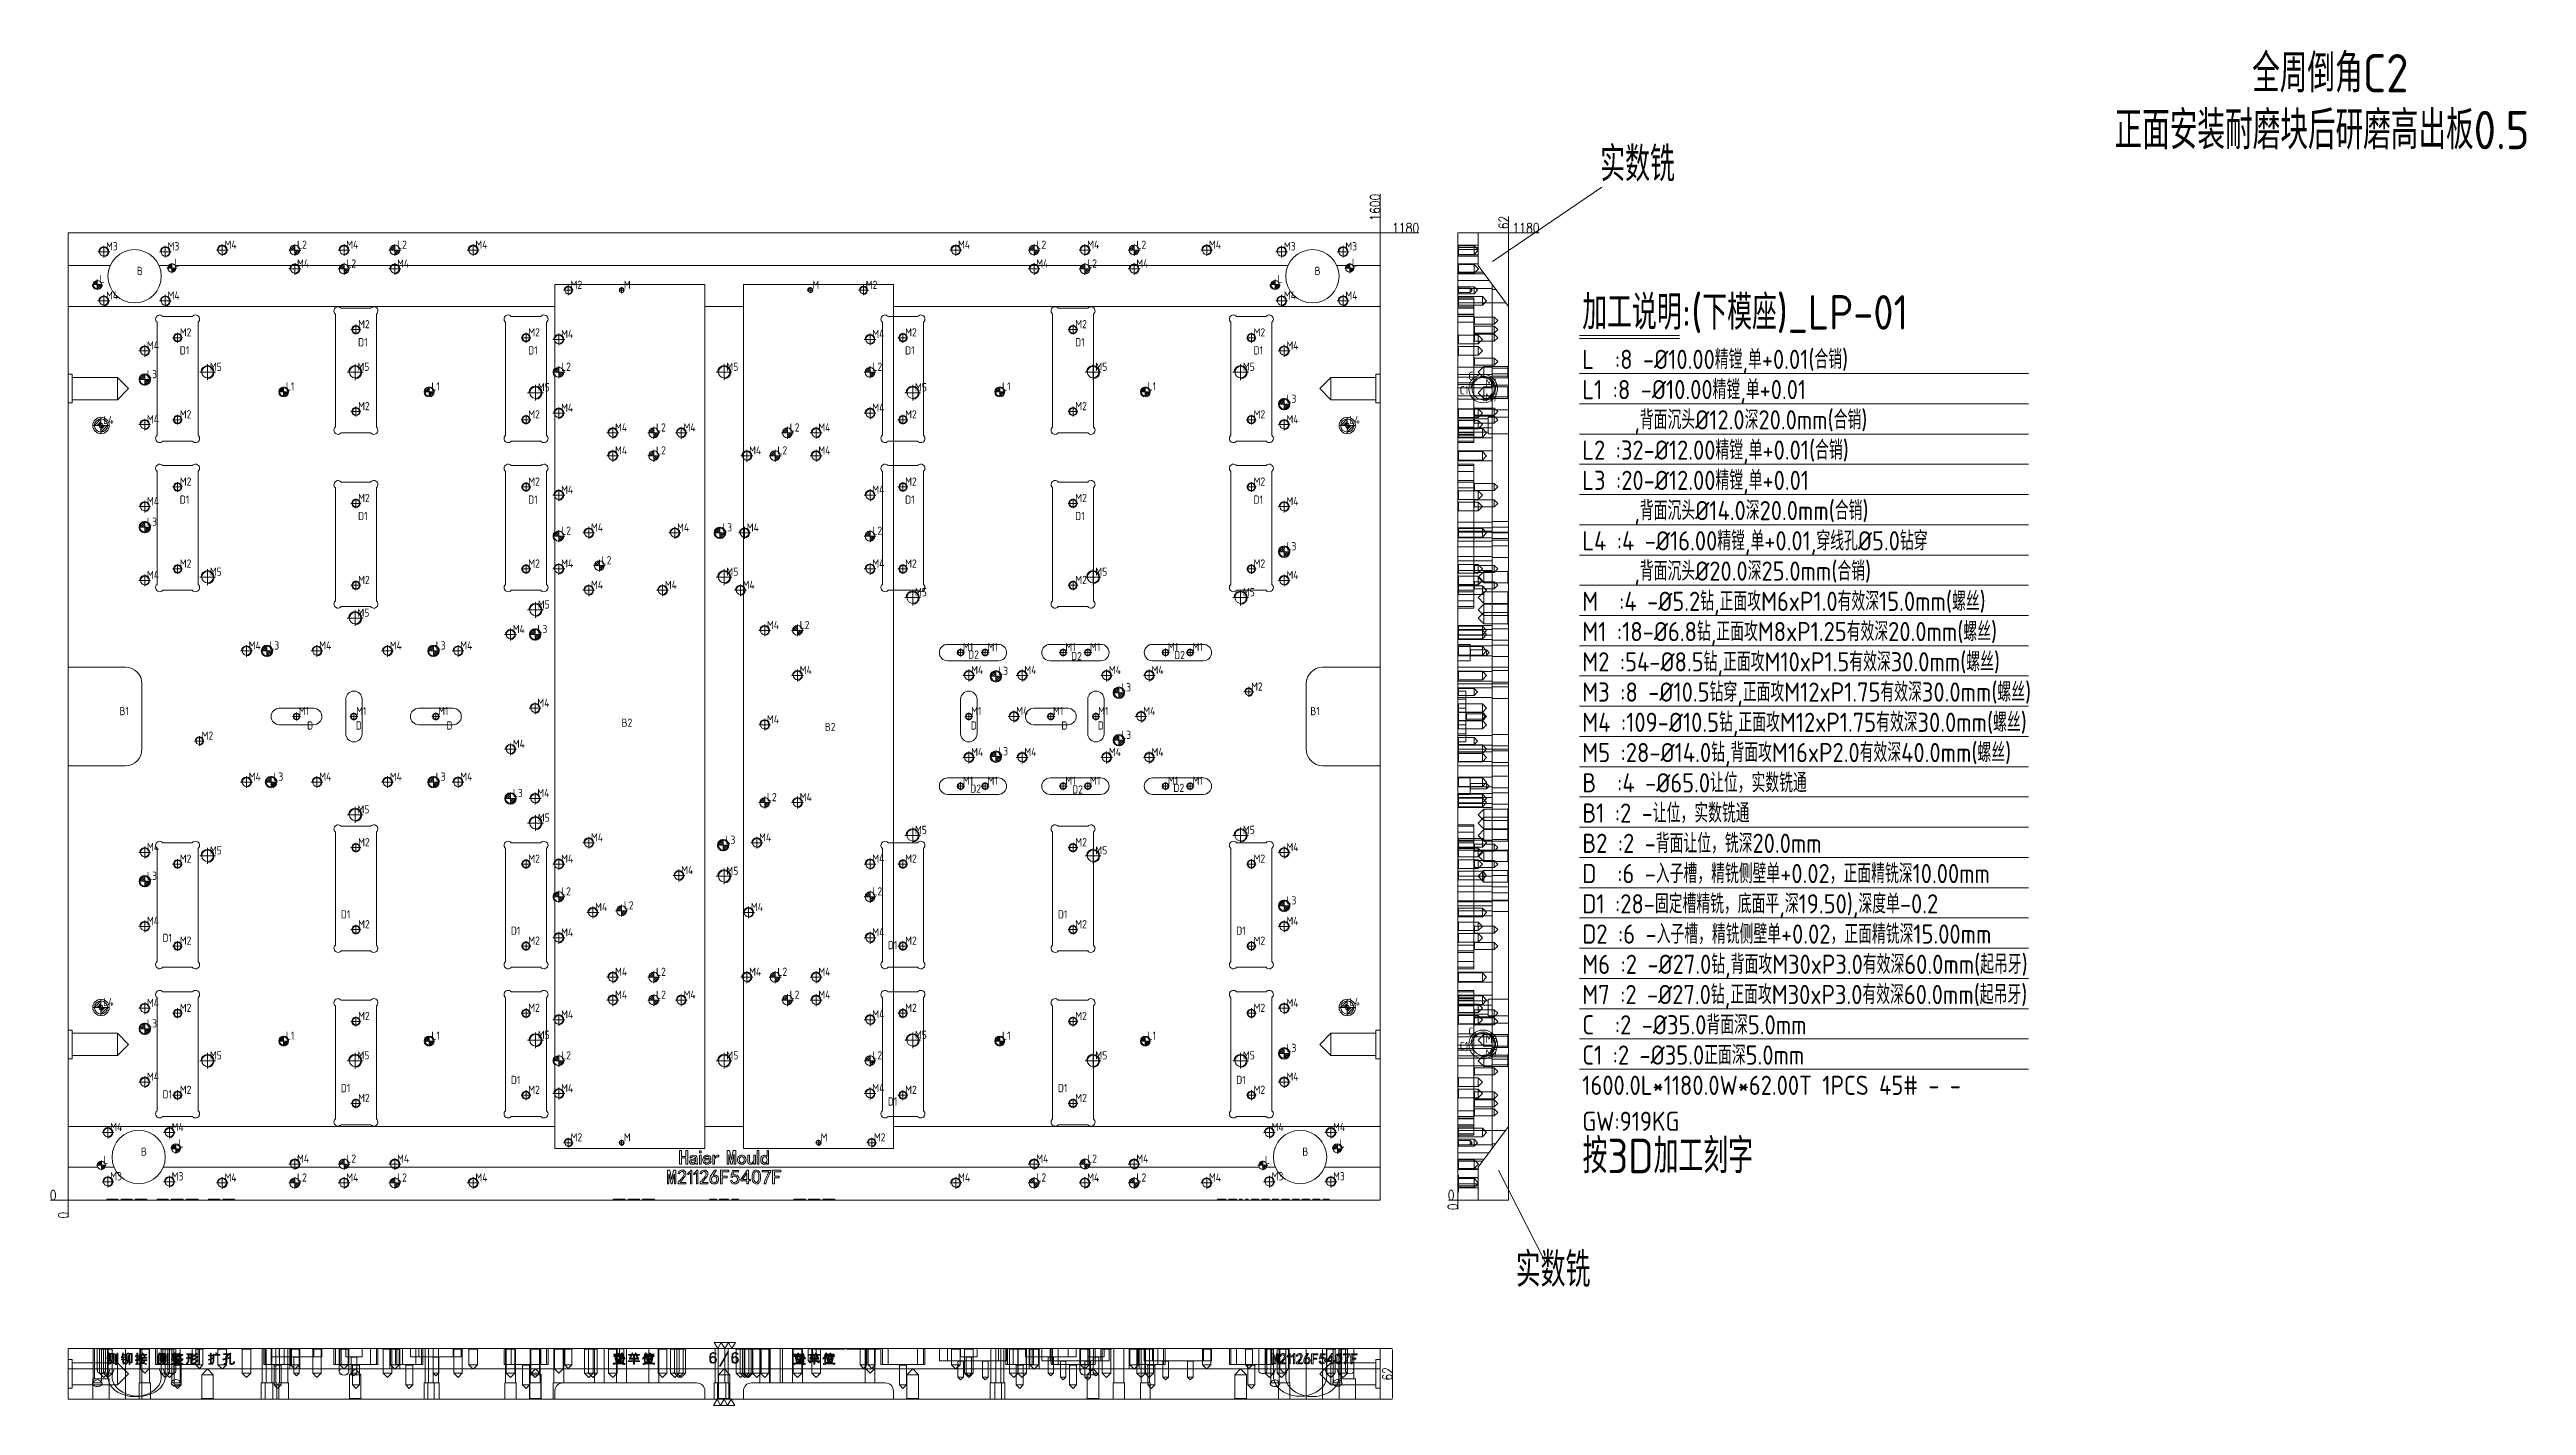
# Model space of a CAD drawing. Header units: millimetres. Extents: x 7176 to 10197, y 11773 to 13427.
import ezdxf

# ---------------------------------------------------------------- set-up
doc = ezdxf.new("R2010")
doc.units = ezdxf.units.MM
doc.linetypes.add('CENTER', pattern=[0])
doc.linetypes.add('DASHED', pattern=[0])
for name, color, linetype, lineweight in [('DIE', 20, 'Continuous', 20), ('DIM', 4, 'Continuous', 20), ('LP', 40, 'Continuous', 20), ('LP_W', 1, 'Continuous', 20)]:
    doc.layers.add(name, color=color, linetype=linetype, lineweight=lineweight)
doc.layers.add('TEMP', color=7, linetype='Continuous')
doc.styles.add('gbenor', font='gbenor.shx', dxfattribs={"bigfont": 'gbcbig.shx'})
doc.styles.add('TXT', font='txt.shx', dxfattribs={"width": 0.8, "bigfont": 'ctxt.shx'})
doc.dimstyles.new('零件', dxfattribs={"dimscale": 1.5, "dimtxt": 8, "dimasz": 1, "dimexe": 0, "dimexo": 0, "dimgap": 0, "dimtad": 1, "dimtxsty": 'TXT', "dimcen": 0, "dimclrd": 252, "dimclre": 252, "dimclrt": 4, "dimazin": 3, "dimtp": 0.001, "dimtm": 0.001, "dimtfac": 1, "dimtmove": 0, "dimatfit": 3, "dimlwd": 5, "dimlwe": 5})

msp = doc.modelspace()

# ---------------------------------------------------------------- texts
at = {"layer": 'DIM', "color": 6, "lineweight": 5, "style": 'gbenor'}
for s, p in [('全周倒角C2', (9862.14, 13375.148)), ('正面安装耐磨块后研磨高出板0.5', (9694.269, 13305.813))]:
    msp.add_text(s, height=46.8, dxfattribs=at).set_placement(p)
at = {"layer": 'DIM', "color": 4, "lineweight": 5, "style": 'gbenor'}
for s, height, p in [('实数铣', 42.12, (9067.032, 13266.565)), ('M3', 10, (7244.718, 13182.425)), ('M3', 10, (7319.718, 13182.425)), ('L', 10, (7327.698, 13162.415)), ('M4', 10, (7389.138, 13184.425)), ('L2', 10, (7477.638, 13184.425)), ('M4', 10, (7477.638, 13161.425)), ('M4', 10, (7537.638, 13184.425)), ('L2', 10, (7537.638, 13161.425)), ('L2', 10, (7599.638, 13184.425)), ('M4', 10, (7599.638, 13161.425)), ('M4', 10, (7695.138, 13184.425)), ('M4', 10, (8283.788, 13184.425)), ('L2', 10, (8379.288, 13184.425)), ('M4', 10, (8379.288, 13161.425)), ('M4', 10, (8441.288, 13184.425)), ('L2', 10, (8441.288, 13161.425)), ('L2', 10, (8501.288, 13184.425)), ('M4', 10, (8501.288, 13161.425)), ('M4', 10, (8589.788, 13184.425)), ('M3', 10, (8681.218, 13182.425)), ('M3', 10, (8756.218, 13182.425)), ('L', 10, (8764.198, 13162.415)), ('L', 10, (7236.698, 13142.415)), ('B', 10, (7282.204, 13152.418)), ('M2', 10, (7811.218, 13135.415)), ('M', 10, (7876.178, 13135.395)), ('M', 10, (8106.178, 13135.395)), ('M2', 10, (8171.218, 13135.415)), ('L', 10, (8673.198, 13142.415)), ('B', 10, (8718.704, 13152.418)), ('M4', 10, (7244.718, 13122.425)), ('M4', 10, (7319.718, 13122.425)), ('M4', 10, (8681.218, 13122.425)), ('M4', 10, (8756.218, 13122.425)), ('加工说明:(下模座)_LP-01', 42.12, (9045.1, 13085.713)), ('M2', 10, (7334.618, 13077.415)), ('M2', 10, (7552.118, 13087.415)), ('M2', 10, (7759.617, 13077.415)), ('M4', 10, (7799.668, 13075.425)), ('M4', 10, (8179.258, 13075.425)), ('M2', 10, (8219.269, 13077.415)), ('M2', 10, (8426.768, 13087.415)), ('M2', 10, (8644.268, 13077.415)), ('M4', 10, (7294.607, 13061.425)), ('D1', 10, (7334.518, 13055.38)), ('D1', 10, (7552.018, 13065.38)), ('D1', 10, (7759.517, 13055.38)), ('D1', 10, (8219.169, 13055.38)), ('D1', 10, (8426.669, 13065.38)), ('D1', 10, (8644.168, 13055.38)), ('M4', 10, (8684.319, 13061.425)), ('L3', 10, (7294.627, 13026.435)), ('M5', 10, (7371.278, 13035.445)), ('L1', 10, (7463.979, 13011.425)), ('M5', 10, (7551.278, 13035.445)), ('L1', 10, (7641.479, 13011.425)), ('M5', 10, (7771.278, 13010.445)), ('L2', 10, (7799.668, 13035.425)), ('M5', 10, (8001.278, 13035.445)), ('L2', 10, (8179.258, 13035.425)), ('M5', 10, (8231.278, 13010.445)), ('L1', 10, (8337.447, 13011.425)), ('M5', 10, (8451.278, 13035.445)), ('L1', 10, (8514.947, 13011.425)), ('M5', 10, (8631.278, 13035.445)), ('C', 10, (8906.196, 13024.313)), ('M6', 10, (8927.206, 13015.513)), ('M2', 10, (7552.118, 12987.415)), ('M4', 10, (7799.668, 12985.425)), ('M4', 10, (8179.258, 12985.425)), ('M2', 10, (8426.768, 12987.415)), ('L3', 10, (8684.339, 12996.435)), ('C1', 10, (8895.666, 13006.763)), ('M7', 10, (8927.206, 12997.963)), ('L4', 10, (7241.318, 12970.465)), ('M4', 10, (7294.607, 12971.425)), ('M2', 10, (7334.618, 12977.415)), ('M2', 10, (7759.617, 12977.415)), ('M4', 10, (7865.463, 12961.45)), ('L2', 10, (7915.463, 12961.45)), ('M4', 10, (7948.963, 12961.45)), ('L2', 10, (8078.463, 12961.45)), ('M4', 10, (8113.463, 12961.45)), ('M2', 10, (8219.269, 12977.415)), ('M2', 10, (8644.268, 12977.415)), ('M4', 10, (8684.319, 12971.425)), ('L4', 10, (8761.318, 12970.465)), ('     ,背面沉头%%c12.0深20.0mm(合销)', 23.4, (9045.152, 12963.982)), ('M4', 10, (7865.463, 12933.45)), ('L2', 10, (7915.463, 12933.45)), ('M4', 10, (8028.963, 12933.45)), ('L2', 10, (8063.463, 12933.45)), ('M4', 10, (8113.463, 12933.45)), ('M2', 10, (7334.618, 12895.415)), ('M2', 10, (7759.617, 12895.415)), ('M2', 10, (8219.269, 12895.415)), ('M2', 10, (8644.268, 12895.415)), ('M4', 10, (7294.607, 12871.425)), ('D1', 10, (7334.518, 12873.38)), ('M2', 10, (7552.118, 12875.415)), ('D1', 10, (7759.517, 12873.38)), ('M4', 10, (7799.668, 12885.425)), ('M4', 10, (8179.258, 12885.425)), ('D1', 10, (8219.169, 12873.38)), ('M2', 10, (8426.768, 12875.415)), ('D1', 10, (8644.168, 12873.38)), ('M4', 10, (8684.319, 12871.425)), ('     ,背面沉头%%c14.0深20.0mm(合销)', 23.4, (9045.152, 12853.282)), ('L3', 10, (7294.627, 12846.435)), ('D1', 10, (7552.018, 12853.38)), ('L2', 10, (7799.668, 12835.425)), ('M4', 10, (7836.138, 12839.425)), ('M4', 10, (7941.138, 12839.425)), ('L3', 10, (7996.158, 12839.435)), ('M4', 10, (8026.138, 12839.425)), ('L2', 10, (8179.258, 12835.425)), ('D1', 10, (8426.669, 12853.38)), ('L2', 10, (7849.138, 12799.425)), ('L3', 10, (8684.339, 12816.435)), ('M4', 10, (7294.607, 12781.425)), ('M2', 10, (7334.618, 12795.415)), ('M5', 10, (7371.278, 12785.445)), ('M2', 10, (7552.118, 12775.415)), ('M2', 10, (7759.617, 12795.415)), ('M4', 10, (7799.668, 12795.425)), ('M4', 10, (7836.138, 12769.425)), ('M4', 10, (7926.138, 12769.425)), ('M5', 10, (8001.278, 12785.445)), ('M4', 10, (8021.138, 12769.425)), ('M4', 10, (8179.258, 12795.425)), ('M2', 10, (8219.269, 12795.415)), ('M2', 10, (8426.768, 12775.415)), ('M5', 10, (8451.278, 12785.445)), ('M2', 10, (8644.268, 12795.415)), ('M4', 10, (8684.319, 12781.425)), ('     ,背面沉头%%c20.0深25.0mm(合销)', 23.4, (9045.152, 12779.482)), ('M5', 10, (7771.278, 12745.445)), ('M5', 10, (8231.278, 12760.445)), ('M5', 10, (8631.278, 12760.445)), ('M  :4 -%%c5.2钻,正面攻M6xP1.0有效深15.0mm(螺丝)', 23.4, (9045.152, 12742.582)), ('M5', 10, (7551.278, 12735.445)), ('M4', 10, (7740.718, 12715.425)), ('L3', 10, (7770.738, 12715.435)), ('M4', 10, (8050.718, 12720.425)), ('L2', 10, (8090.718, 12720.425)), ('M1 :18-%%c6.8钻,正面攻M8xP1.25有效深20.0mm(螺丝)', 23.4, (9045.152, 12705.682)), ('M4', 10, (7418.688, 12695.425)), ('L3', 10, (7443.708, 12695.435)), ('M4', 10, (7504.688, 12695.425)), ('M4', 10, (7590.688, 12695.425)), ('L3', 10, (7646.708, 12695.435)), ('M4', 10, (7676.688, 12695.425)), ('M1', 10, (8289.698, 12693.405)), ('D2', 10, (8296.081, 12684.332)), ('M1', 10, (8319.698, 12693.405)), ('M1', 10, (8414.698, 12693.405)), ('D2', 10, (8421.75, 12682.4)), ('M1', 10, (8444.698, 12693.405)), ('M1', 10, (8539.698, 12693.405)), ('D2', 10, (8547.415, 12683.777)), ('M1', 10, (8569.698, 12693.405)), ('M2 :54-%%C8.5钻,正面攻M10xP1.5有效深30.0mm(螺丝)', 23.4, (9045.152, 12668.782)), ('M4', 10, (8090.718, 12665.425)), ('M4', 10, (8299.738, 12665.425)), ('L3', 10, (8332.758, 12664.435)), ('M4', 10, (8364.738, 12665.425)), ('M4', 10, (8467.738, 12665.425)), ('M4', 10, (8519.738, 12665.425)), ('M3 :8 -%%c10.5钻穿,正面攻M12xP1.75有效深30.0mm(螺丝)', 23.4, (9045.152, 12631.882)), ('M4', 10, (7770.718, 12625.425)), ('L3', 10, (8482.758, 12644.435)), ('M2', 10, (8641.218, 12645.417)), ('B1', 10, (7261.002, 12615.363)), ('M1', 10, (7479.694, 12615.401)), ('D', 10, (7489.849, 12597.811)), ('D', 10, (7549.353, 12597.807)), ('M1', 10, (7549.698, 12615.397)), ('M1', 10, (7649.694, 12615.401)), ('D', 10, (7659.849, 12597.811)), ('B2', 10, (7873.454, 12601.207)), ('M4', 10, (8050.718, 12605.425)), ('B2', 10, (8121.297, 12596.027)), ('D', 10, (8299.353, 12597.815)), ('M1', 10, (8299.698, 12615.405)), ('M4', 10, (8354.738, 12615.425)), ('M1', 10, (8399.694, 12615.401)), ('D', 10, (8409.849, 12597.811)), ('D', 10, (8454.353, 12597.815)), ('M1', 10, (8454.698, 12615.405)), ('M4', 10, (8509.738, 12615.425)), ('B1', 10, (8713.435, 12615.363)), ('M4 :109-%%c10.5钻,正面攻M12xP1.75有效深30.0mm(螺丝)', 23.4, (9045.152, 12594.982)), ('M2', 10, (7361.218, 12585.413)), ('M4', 10, (7740.718, 12575.425)), ('M4', 10, (8299.738, 12565.425)), ('L3', 10, (8332.758, 12566.435)), ('M4', 10, (8364.738, 12565.425)), ('M4', 10, (8467.738, 12565.425)), ('L3', 10, (8482.758, 12586.435)), ('M4', 10, (8519.738, 12565.425)), ('M5 :28-%%c14.0钻,背面攻M16xP2.0有效深40.0mm(螺丝)', 23.4, (9045.152, 12558.082)), ('M4', 10, (7418.688, 12535.425)), ('L3', 10, (7448.708, 12535.435)), ('M4', 10, (7504.688, 12535.425)), ('M4', 10, (7590.688, 12535.425)), ('L3', 10, (7646.708, 12535.435)), ('M4', 10, (7676.688, 12535.425)), ('M1', 10, (8289.698, 12530.405)), ('M1', 10, (8319.698, 12530.405)), ('M1', 10, (8414.698, 12530.405)), ('M1', 10, (8444.698, 12530.405)), ('M1', 10, (8539.698, 12530.405)), ('M1', 10, (8569.698, 12530.405)), ('B  :4 -%%c65.0让位，实数铣通', 23.4, (9045.152, 12521.182)), ('L3', 10, (7740.738, 12515.435)), ('M4', 10, (7770.718, 12515.425)), ('L2', 10, (8050.718, 12510.425)), ('M4', 10, (8090.718, 12510.425)), ('D2', 10, (8298.657, 12520.777)), ('D2', 10, (8422.912, 12519.784)), ('D2', 10, (8546.422, 12521.77)), ('B1 :2 -让位，实数铣通', 23.4, (9045.152, 12484.282)), ('M5', 10, (7551.278, 12495.445)), ('M5', 10, (7771.278, 12485.445)), ('M5', 10, (8231.278, 12470.445)), ('M5', 10, (8631.278, 12470.445)), ('M4', 10, (7294.607, 12449.425)), ('M5', 10, (7371.278, 12445.445)), ('M2', 10, (7552.118, 12455.415)), ('M4', 10, (7836.138, 12461.425)), ('L3', 10, (8000.158, 12458.435)), ('M4', 10, (8041.138, 12461.425)), ('M2', 10, (8426.768, 12455.415)), ('M5', 10, (8451.278, 12445.445)), ('M4', 10, (8684.319, 12449.425)), ('B2 :2 -背面让位，铣深20.0mm', 23.4, (9045.152, 12447.382)), ('L3', 10, (7294.627, 12414.435)), ('M2', 10, (7334.618, 12435.415)), ('M2', 10, (7759.617, 12435.415)), ('M4', 10, (7799.668, 12435.425)), ('M4', 10, (7946.138, 12421.425)), ('M5', 10, (8001.278, 12420.445)), ('M4', 10, (8179.258, 12435.425)), ('M2', 10, (8219.269, 12435.415)), ('M2', 10, (8644.268, 12435.415)), ('L2', 10, (7799.668, 12395.425)), ('M4', 10, (7841.138, 12376.425)), ('L2', 10, (7876.138, 12378.425)), ('M4', 10, (8031.138, 12376.425)), ('L2', 10, (8179.258, 12395.425)), ('L3', 10, (8684.339, 12384.435)), ('M4', 10, (7294.607, 12359.425)), ('D1', 10, (7530.958, 12367.449)), ('M2', 10, (7552.118, 12355.415)), ('D1', 10, (7738.457, 12347.449)), ('D1', 10, (8405.609, 12367.449)), ('M2', 10, (8426.768, 12355.415)), ('D1', 10, (8623.108, 12347.449)), ('M4', 10, (8684.319, 12359.425)), ('D1', 10, (7313.458, 12338.674)), ('M2', 10, (7334.618, 12335.415)), ('M2', 10, (7759.617, 12335.415)), ('M4', 10, (7799.668, 12345.425)), ('M4', 10, (8179.258, 12345.425)), ('D1', 10, (8198.109, 12329.899)), ('M2', 10, (8219.269, 12335.415)), ('M2', 10, (8644.268, 12335.415)), ('M6 :2 -%%c27.0钻,背面攻M30xP3.0有效深60.0mm(起吊牙)', 23.4, (9045.152, 12299.782)), ('M4', 10, (7865.463, 12297.4)), ('L2', 10, (7915.463, 12297.4)), ('M4', 10, (8028.963, 12297.4)), ('L2', 10, (8063.463, 12297.4)), ('M4', 10, (8113.463, 12297.4)), ('L4', 10, (7241.318, 12260.465)), ('M4', 10, (7294.607, 12259.425)), ('M4', 10, (7865.463, 12269.4)), ('L2', 10, (7915.463, 12269.4)), ('M4', 10, (7948.963, 12269.4)), ('L2', 10, (8078.463, 12269.4)), ('M4', 10, (8113.463, 12269.4)), ('M4', 10, (8684.319, 12259.425)), ('L4', 10, (8761.318, 12260.465)), ('M7 :2 -%%c27.0钻,正面攻M30xP3.0有效深60.0mm(起吊牙)', 23.4, (9045.152, 12262.882)), ('L3', 10, (7294.627, 12234.435)), ('M2', 10, (7334.618, 12253.415)), ('M2', 10, (7552.118, 12243.415)), ('M2', 10, (7759.617, 12253.415)), ('M4', 10, (7799.668, 12245.425)), ('M4', 10, (8179.258, 12245.425)), ('M2', 10, (8219.269, 12253.415)), ('M2', 10, (8426.768, 12243.415)), ('M2', 10, (8644.268, 12253.415)), ('C  :2 -%%c35.0背面深5.0mm', 23.4, (9045.152, 12225.982)), ('M5', 10, (7371.278, 12195.445)), ('L1', 10, (7463.979, 12219.425)), ('M5', 10, (7551.278, 12195.445)), ('L1', 10, (7641.479, 12219.425)), ('M5', 10, (7771.278, 12220.445)), ('L2', 10, (7799.668, 12195.425)), ('M5', 10, (8001.278, 12195.445)), ('L2', 10, (8179.258, 12195.425)), ('M5', 10, (8231.278, 12220.445)), ('L1', 10, (8337.447, 12219.425)), ('M5', 10, (8451.278, 12195.445)), ('L1', 10, (8514.947, 12219.425)), ('M5', 10, (8631.278, 12195.445)), ('L3', 10, (8684.339, 12204.435)), ('C1', 10, (8895.666, 12206.767)), ('C', 10, (8906.196, 12224.317)), ('M6', 10, (8927.206, 12215.517)), ('M7', 10, (8927.206, 12197.967)), ('C1 :2 -%%c35.0正面深5.0mm', 23.4, (9045.152, 12189.082)), ('M4', 10, (7294.607, 12169.425)), ('D1', 10, (7738.457, 12165.449)), ('D1', 10, (8623.108, 12165.449)), ('M4', 10, (8684.319, 12169.425)), ('1600.0L*1180.0W*62.00T 1PCS 45# - -', 23.4, (9045.152, 12152.182)), ('D1', 10, (7313.458, 12147.899)), ('M2', 10, (7334.618, 12153.415)), ('D1', 10, (7530.958, 12155.449)), ('M2', 10, (7552.118, 12143.415)), ('M2', 10, (7759.617, 12153.415)), ('M4', 10, (7799.668, 12155.425)), ('M4', 10, (8179.258, 12155.425)), ('D1', 10, (8198.109, 12139.124)), ('M2', 10, (8219.269, 12153.415)), ('D1', 10, (8405.609, 12155.449)), ('M2', 10, (8426.768, 12143.415)), ('M2', 10, (8644.268, 12153.415)), ('M4', 10, (7249.718, 12107.925)), ('M4', 10, (7324.718, 12107.925)), ('M4', 10, (8666.218, 12107.925)), ('M4', 10, (8741.218, 12107.925)), ('GW:919KG', 23.4, (9045.152, 12108.262)), ('B', 10, (7287.204, 12077.918)), ('L', 10, (7332.698, 12087.915)), ('M2', 10, (7811.218, 12095.415)), ('M', 10, (7876.178, 12095.395)), ('M', 10, (8116.178, 12095.395)), ('M2', 10, (8181.218, 12095.415)), ('B', 10, (8703.704, 12077.918)), ('L', 10, (8749.198, 12087.915)), ('L', 10, (7241.698, 12067.915)), ('M3', 10, (7249.718, 12047.925)), ('M3', 10, (7324.718, 12047.925)), ('M4', 10, (7389.138, 12046.425)), ('M4', 10, (7477.638, 12069.425)), ('L2', 10, (7477.638, 12046.425)), ('L2', 10, (7537.638, 12069.425)), ('M4', 10, (7537.638, 12046.425)), ('M4', 10, (7599.638, 12069.425)), ('L2', 10, (7599.638, 12046.425)), ('M4', 10, (7695.138, 12046.425)), ('M4', 10, (8283.788, 12046.425)), ('M4', 10, (8379.288, 12069.425)), ('L2', 10, (8379.288, 12046.425)), ('L2', 10, (8441.288, 12069.425)), ('M4', 10, (8441.288, 12046.425)), ('M4', 10, (8501.288, 12069.425)), ('L2', 10, (8501.288, 12046.425)), ('M4', 10, (8589.788, 12046.425)), ('L', 10, (8658.198, 12067.915)), ('M3', 10, (8666.218, 12047.925)), ('M3', 10, (8741.218, 12047.925)), ('实数铣', 42.12, (8963.976, 11917.868))]:
    msp.add_text(s, height=height, dxfattribs=at).set_placement(p)
at = {"layer": 'DIM', "color": 2, "lineweight": 5, "style": 'gbenor'}
for s, p in [('L  :8 -%%C10.00精镗,单+0.01(合销)', (9045.152, 13037.782)), ('L1 :8 -%%C10.00精镗,单+0.01', (9045.152, 13000.882)), ('L2 :32-%%C12.00精镗,单+0.01(合销)', (9045.152, 12927.082)), ('L3 :20-%%C12.00精镗,单+0.01', (9045.152, 12890.182)), ('L4 :4 -%%C16.00精镗,单+0.01,穿线孔%%C5.0钻穿', (9045.152, 12816.382)), ('D  :6 -入子槽，精铣侧壁单+0.02，正面精铣深10.00mm', (9045.152, 12410.482)), ('D1 :28-固定槽精铣，底面平,深19.50),深度单-0.2', (9045.152, 12373.582)), ('D2 :6 -入子槽，精铣侧壁单+0.02，正面精铣深15.00mm', (9045.152, 12336.682))]:
    msp.add_text(s, height=23.4, dxfattribs=at).set_placement(p)
at = {"layer": 'DIM', "color": 21, "lineweight": 5, "style": 'gbenor'}
msp.add_text('按3D加工刻字', height=42.12, dxfattribs=at).set_placement((9045.546, 12056.653))

# ---------------------------------------------------------------- blocks, each defined once
blk = doc.blocks.new('*D1109')
at = {"layer": 'Defpoints', "color": 0}
for p in [(8798.5, 13203.8), (8813.5, 13203.8), (7198.5, 12023.8)]:
    blk.add_point(p, dxfattribs=at)
at = {"layer": 'DIM', "color": 252, "lineweight": 5}
blk.add_line((8798.5, 13203.8), (8845.9, 13203.8), dxfattribs=at)
at = {"layer": 'DIM', "color": 4, "lineweight": 5, "insert": (8829.7, 13209.8), "char_height": 12, "attachment_point": 5, "style": 'TXT'}
blk.add_mtext('1180', dxfattribs=at)
blk = doc.blocks.new('*D1110')
at = {"layer": 'Defpoints', "color": 0}
for p in [(7183.5, 12023.8), (7198.5, 12023.8), (7198.5, 12023.8)]:
    blk.add_point(p, dxfattribs=at)
at = {"layer": 'DIM', "color": 252, "lineweight": 5}
blk.add_line((7198.5, 12023.8), (7177.1, 12023.8), dxfattribs=at)
at = {"layer": 'DIM', "color": 4, "lineweight": 5, "insert": (7180.3, 12029.8), "char_height": 12, "attachment_point": 5, "style": 'TXT'}
blk.add_mtext('0', dxfattribs=at)
blk = doc.blocks.new('*D1111')
at = {"layer": 'Defpoints', "color": 0}
for p in [(7198.5, 12023.8), (7198.5, 12023.8), (7198.5, 12008.8)]:
    blk.add_point(p, dxfattribs=at)
at = {"layer": 'DIM', "color": 252, "lineweight": 5}
blk.add_line((7198.5, 12023.8), (7198.5, 12002.4), dxfattribs=at)
at = {"layer": 'DIM', "color": 4, "lineweight": 5, "insert": (7192.5, 12005.6), "char_height": 12, "attachment_point": 5, "rotation": 90, "style": 'TXT'}
blk.add_mtext('0', dxfattribs=at)
blk = doc.blocks.new('*D1112')
at = {"layer": 'Defpoints', "color": 0}
for p in [(8798.5, 13218.8), (8798.5, 13203.8), (7198.5, 12023.8)]:
    blk.add_point(p, dxfattribs=at)
at = {"layer": 'DIM', "color": 252, "lineweight": 5}
blk.add_line((8798.5, 13203.8), (8798.5, 13251.3), dxfattribs=at)
at = {"layer": 'DIM', "color": 4, "lineweight": 5, "insert": (8792.5, 13235), "char_height": 12, "attachment_point": 5, "rotation": 90, "style": 'TXT'}
blk.add_mtext('1600', dxfattribs=at)
blk = doc.blocks.new('*D1113')
at = {"layer": 'Defpoints', "color": 0}
for p in [(8798.5, 11842.8), (8798.5, 11780.8), (8813.5, 11780.8)]:
    blk.add_point(p, dxfattribs=at)
at = {"layer": 'DIM', "color": 252, "lineweight": 5}
for p, q in [((8798.5, 11842.8), (8813.5, 11842.8)), ((8813.5, 11841.3), (8813.5, 11782.3)), ((8798.5, 11780.8), (8813.5, 11780.8))]:
    blk.add_line(p, q, dxfattribs=at)
at = {"layer": 'DIM', "color": 252}
for points in [[(8813.7, 11841.3), (8813.2, 11841.3), (8813.5, 11842.8)], [(8813.2, 11782.3), (8813.7, 11782.3), (8813.5, 11780.8)]]:
    blk.add_solid(points, dxfattribs=at)
at = {"layer": 'DIM', "color": 4, "lineweight": 5, "insert": (8807.5, 11811.8), "char_height": 12, "attachment_point": 5, "rotation": 90, "style": 'TXT'}
blk.add_mtext('62', dxfattribs=at)
blk = doc.blocks.new('*D1114')
at = {"layer": 'Defpoints', "color": 0}
for p in [(8955.3, 13203.8), (8960.3, 13203.8), (8893.3, 12023.8)]:
    blk.add_point(p, dxfattribs=at)
at = {"layer": 'DIM', "color": 252, "lineweight": 5}
blk.add_line((8955.3, 13203.8), (8992.7, 13203.8), dxfattribs=at)
at = {"layer": 'DIM', "color": 4, "lineweight": 5, "insert": (8976.5, 13209.8), "char_height": 12, "attachment_point": 5, "style": 'TXT'}
blk.add_mtext('1180', dxfattribs=at)
blk = doc.blocks.new('*D1115')
at = {"layer": 'Defpoints', "color": 0}
for p in [(8888.3, 12023.8), (8893.3, 12023.8), (8893.3, 12023.8)]:
    blk.add_point(p, dxfattribs=at)
at = {"layer": 'DIM', "color": 252, "lineweight": 5}
blk.add_line((8893.3, 12023.8), (8881.9, 12023.8), dxfattribs=at)
at = {"layer": 'DIM', "color": 4, "lineweight": 5, "insert": (8885.1, 12029.8), "char_height": 12, "attachment_point": 5, "style": 'TXT'}
blk.add_mtext('0', dxfattribs=at)
blk = doc.blocks.new('*D1116')
at = {"layer": 'Defpoints', "color": 0}
for p in [(8893.3, 12023.8), (8893.3, 12023.8), (8893.3, 12018.8)]:
    blk.add_point(p, dxfattribs=at)
at = {"layer": 'DIM', "color": 252, "lineweight": 5}
blk.add_line((8893.3, 12023.8), (8893.3, 12012.4), dxfattribs=at)
at = {"layer": 'DIM', "color": 4, "lineweight": 5, "insert": (8887.3, 12015.6), "char_height": 12, "attachment_point": 5, "rotation": 90, "style": 'TXT'}
blk.add_mtext('0', dxfattribs=at)
blk = doc.blocks.new('*D1117')
at = {"layer": 'Defpoints', "color": 0}
for p in [(8955.3, 13208.8), (8955.3, 13203.8), (8893.3, 12023.8)]:
    blk.add_point(p, dxfattribs=at)
at = {"layer": 'DIM', "color": 252, "lineweight": 5}
blk.add_line((8955.3, 13203.8), (8955.3, 13223.9), dxfattribs=at)
at = {"layer": 'DIM', "color": 4, "lineweight": 5, "insert": (8949.3, 13216.3), "char_height": 12, "attachment_point": 5, "rotation": 90, "style": 'TXT'}
blk.add_mtext('62', dxfattribs=at)
blk = doc.blocks.new('pg_hx_L0')
at = {"color": 230}
for p, q in [((-0.6, 0), (0.6, 0)), ((-0.5, 0), (0, 0.5)), ((-0.3, 0), (0, 0.3)), ((-0.1, 0), (0, 0.1)), ((0, 0.6), (0, -0.6)), ((0.1, 0), (0, -0.1)), ((0.5, 0), (0, -0.5)), ((0.3, 0), (0, -0.3))]:
    blk.add_line(p, q, dxfattribs=at)
for start, end in [(90, 180), (270, 0)]:
    blk.add_arc((0, 0), 0.5, start, end, dxfattribs=at)
blk = doc.blocks.new('pg_hx_LLL0')
blk.add_blockref('pg_hx_L0', (0, 0))

# ---------------------------------------------------------------- dimensions: what is measured, and where the dimension line sits
at = {"layer": 'DIM', "color": 8, "lineweight": 5}
for feature_location, offset, dtype, origin, picture, middle in [((8798.478, 13203.794), (0, 15), 1, (7198.478, 12023.794), '*D1112', (8792.478, 13235.023)), ((8798.478, 13203.794), (15, 0), 0, (7198.478, 12023.794), '*D1109', (8829.707, 13209.794)), ((8955.266, 13203.794), (0, 5), 1, (8893.266, 12023.794), '*D1117', (8949.266, 13216.337)), ((8955.266, 13203.794), (5, 0), 0, (8893.266, 12023.794), '*D1114', (8976.495, 13209.794)), ((7198.478201207, 12023.794180716), (-15, 0), 0, (7198.478201207, 12023.794180716), '*D1110', (7180.278201207, 12029.794180716)), ((7198.478201207, 12023.794180716), (0, -15), 1, (7198.478201207, 12023.794180716), '*D1111', (7192.478201207, 12005.594180716)), ((8893.266240812, 12023.794180716), (0, -5), 1, (8893.266240812, 12023.794180716), '*D1116', (8887.266240812, 12015.594180716)), ((8893.266240812, 12023.794180716), (-5, 0), 0, (8893.266240812, 12023.794180716), '*D1115', (8885.066240812, 12029.794180716))]:
    dim = msp.add_ordinate_dim(feature_location=feature_location, offset=offset, dtype=dtype, origin=origin, dimstyle='零件', dxfattribs=at)
    dim.commit()
    dim.dimension.update_dxf_attribs({"geometry": picture, "text_midpoint": middle})
dim = msp.add_linear_dim(base=(8813.478, 11780.781), p1=(8798.478, 11842.781), p2=(8798.478, 11780.781), angle=90, dimstyle='零件', dxfattribs=at)
dim.commit()
dim.dimension.update_dxf_attribs({"geometry": '*D1113', "text_midpoint": (8807.478, 11811.781)})

# ---------------------------------------------------------------- linework, layer by layer
at = {"layer": 'DIE', "color": 4, "linetype": 'Continuous', "lineweight": 5}
for p, q in [((8935.449, 13168.905), (9069.045, 13259.351)), ((8943.1, 12060.22), (9000.032, 11948.535))]:
    msp.add_line(p, q, dxfattribs=at)
at = {"layer": 'DIE', "color": 1, "linetype": 'Continuous', "lineweight": 5}
for points in [[(8012.369, 11850.281), (8008.039, 11842.781), (8003.708, 11850.281), (7999.378, 11842.781), (7995.048, 11850.281), (7990.718, 11842.781), (7986.388, 11850.281), (8012.369, 11850.281)], [(7985.488, 11773.281), (7989.818, 11780.781), (7994.148, 11773.281), (7998.478, 11780.781), (8002.808, 11773.281), (8007.138, 11780.781), (8011.469, 11773.281), (7985.488, 11773.281)]]:
    msp.add_lwpolyline(points, close=True, dxfattribs=at)
at = {"layer": 'DIM', "color": 8, "linetype": 'Continuous', "lineweight": 5}
for p, q in [((9041.642, 13078.444), (9163.706, 13078.444)), ((9041.642, 13074.934), (9163.706, 13074.934)), ((9041.642, 13032.184), (9589.521, 13032.184)), ((9041.642, 12995.284), (9589.521, 12995.284)), ((9041.642, 12958.384), (9589.521, 12958.384)), ((9041.642, 12921.484), (9589.521, 12921.484)), ((9041.642, 12884.584), (9589.521, 12884.584)), ((9041.642, 12847.684), (9589.521, 12847.684)), ((9041.642, 12810.784), (9589.521, 12810.784)), ((9041.642, 12773.884), (9589.521, 12773.884)), ((9041.642, 12736.984), (9589.521, 12736.984)), ((9041.642, 12700.084), (9589.521, 12700.084)), ((9041.642, 12663.184), (9589.521, 12663.184)), ((9041.642, 12626.284), (9589.521, 12626.284)), ((9041.642, 12589.384), (9589.521, 12589.384)), ((9041.642, 12552.484), (9589.521, 12552.484)), ((9041.642, 12515.584), (9589.521, 12515.584)), ((9041.642, 12478.684), (9589.521, 12478.684)), ((9041.642, 12441.784), (9589.521, 12441.784)), ((9041.642, 12404.884), (9589.521, 12404.884)), ((9041.642, 12367.984), (9589.521, 12367.984)), ((9041.642, 12331.084), (9589.521, 12331.084)), ((9041.642, 12294.184), (9589.521, 12294.184)), ((9041.642, 12257.284), (9589.521, 12257.284)), ((9041.642, 12220.384), (9589.521, 12220.384)), ((9041.642, 12183.484), (9589.521, 12183.484))]:
    msp.add_line(p, q, dxfattribs=at)
at = {"layer": 'DIM', "color": 252, "linetype": 'DASHED', "lineweight": 5}
for points in [[(7198.478, 13203.794), (7198.478, 12023.794), (8798.478, 12023.794), (8798.478, 13203.794)], [(7198.478, 11842.781), (7198.478, 11780.781), (8798.478, 11780.781), (8798.478, 11842.781)]]:
    msp.add_lwpolyline(points, close=True, dxfattribs=at)
at = {"layer": 'DIM', "color": 252, "linetype": 'DASHED', "lineweight": 5, "ltscale": 1.698907}
msp.add_lwpolyline([(8893.266, 12023.794), (8955.266, 12023.794), (8955.266, 13203.794), (8893.266, 13203.794)], close=True, dxfattribs=at)
at = {"layer": 'LP', "color": 135, "linetype": 'Continuous', "lineweight": 5}
for p, q in [((7198.478, 13203.794), (8798.478, 13203.794)), ((7198.478, 12673.792), (7198.478, 13203.794)), ((8798.478, 13203.794), (8798.478, 12673.792)), ((8918.266, 13203.794), (8893.266, 13203.794)), ((8893.266, 13203.794), (8893.266, 12673.792)), ((8955.266, 13113.794), (8955.266, 12673.792)), ((7198.478, 12023.794), (7198.478, 12553.792)), ((8798.478, 12553.792), (8798.478, 12023.794)), ((8893.266, 12553.792), (8893.266, 12023.794)), ((8955.266, 12553.792), (8955.266, 12113.794)), ((8798.478, 12023.794), (7198.478, 12023.794)), ((8918.266, 12023.794), (8893.266, 12023.794)), ((8798.478, 11842.781), (7198.478, 11842.781)), ((7198.478, 11817.781), (7198.478, 11842.781)), ((8798.478, 11817.781), (8798.478, 11842.781))]:
    msp.add_line(p, q, dxfattribs=at)
at = {"layer": 'LP', "color": 31, "linetype": 'Continuous', "lineweight": 5}
for p, q in [((8918.266, 13163.794), (8918.266, 13203.794)), ((8955.266, 13113.794), (8918.266, 13163.794)), ((7567.339, 13111.794), (7531.417, 13111.794)), ((8441.99, 13111.794), (8406.067, 13111.794)), ((7306.878, 13094.755), (7306.878, 12956.833)), ((7349.839, 13101.794), (7313.917, 13101.794)), ((7356.878, 13094.755), (7356.878, 12956.833)), ((7524.378, 13104.755), (7524.378, 12966.833)), ((7574.378, 13104.755), (7574.378, 12966.833)), ((7731.878, 13094.755), (7731.878, 12956.833)), ((7774.839, 13101.794), (7738.916, 13101.794)), ((7781.878, 13094.755), (7781.878, 12956.833)), ((8191.529, 13094.755), (8191.529, 12956.833)), ((8234.49, 13101.794), (8198.568, 13101.794)), ((8241.529, 13094.755), (8241.529, 12956.833)), ((8399.029, 13104.755), (8399.029, 12966.833)), ((8449.029, 13104.755), (8449.029, 12966.833)), ((8616.529, 13094.755), (8616.529, 12956.833)), ((8659.49, 13101.794), (8623.567, 13101.794)), ((8666.529, 13094.755), (8666.529, 12956.833)), ((7313.917, 12949.794), (7349.839, 12949.794)), ((7531.417, 12959.794), (7567.339, 12959.794)), ((7738.916, 12949.794), (7774.839, 12949.794)), ((8198.568, 12949.794), (8234.49, 12949.794)), ((8406.067, 12959.794), (8441.99, 12959.794)), ((8623.567, 12949.794), (8659.49, 12949.794)), ((7306.878, 12912.755), (7306.878, 12774.833)), ((7349.839, 12919.794), (7313.917, 12919.794)), ((7356.878, 12912.755), (7356.878, 12774.833)), ((7567.339, 12899.794), (7531.417, 12899.794)), ((7731.878, 12912.755), (7731.878, 12774.833)), ((7774.839, 12919.794), (7738.916, 12919.794)), ((7781.878, 12912.755), (7781.878, 12774.833)), ((8191.529, 12912.755), (8191.529, 12774.833)), ((8234.49, 12919.794), (8198.568, 12919.794)), ((8241.529, 12912.755), (8241.529, 12774.833)), ((8441.99, 12899.794), (8406.067, 12899.794)), ((8616.529, 12912.755), (8616.529, 12774.833)), ((8659.49, 12919.794), (8623.567, 12919.794)), ((8666.529, 12912.755), (8666.529, 12774.833)), ((7524.378, 12892.755), (7524.378, 12754.833)), ((7574.378, 12892.755), (7574.378, 12754.833)), ((8399.029, 12892.755), (8399.029, 12754.833)), ((8449.029, 12892.755), (8449.029, 12754.833)), ((7313.917, 12767.794), (7349.839, 12767.794)), ((7738.916, 12767.794), (7774.839, 12767.794)), ((8198.568, 12767.794), (8234.49, 12767.794)), ((8623.567, 12767.794), (8659.49, 12767.794)), ((7531.417, 12747.794), (7567.339, 12747.794)), ((8406.067, 12747.794), (8441.99, 12747.794)), ((7198.478, 12673.792), (7268.478, 12673.792)), ((8728.478, 12673.792), (8798.478, 12673.792)), ((8893.266, 12653.792), (8893.266, 12673.792)), ((8893.266, 12673.792), (8955.266, 12673.792)), ((8955.266, 12673.792), (8955.266, 12653.792)), ((7288.478, 12573.792), (7288.478, 12653.792)), ((8708.478, 12653.792), (8708.478, 12573.792)), ((8893.266, 12653.792), (8893.266, 12573.792)), ((8955.266, 12653.792), (8955.266, 12573.792)), ((8893.266, 12553.792), (8893.266, 12573.792)), ((8955.266, 12573.792), (8955.266, 12553.792)), ((7198.478, 12553.792), (7268.478, 12553.792)), ((8728.478, 12553.792), (8798.478, 12553.792)), ((8893.266, 12553.792), (8955.266, 12553.792)), ((7567.339, 12479.794), (7531.417, 12479.794)), ((8441.99, 12479.794), (8406.067, 12479.794)), ((7306.878, 12452.755), (7306.878, 12314.833)), ((7349.839, 12459.794), (7313.917, 12459.794)), ((7356.878, 12452.755), (7356.878, 12314.833)), ((7524.378, 12472.755), (7524.378, 12334.833)), ((7574.378, 12472.755), (7574.378, 12334.833)), ((7731.878, 12452.755), (7731.878, 12314.833)), ((7774.839, 12459.794), (7738.916, 12459.794)), ((7781.878, 12452.755), (7781.878, 12314.833)), ((8191.529, 12452.755), (8191.529, 12314.833)), ((8234.49, 12459.794), (8198.568, 12459.794)), ((8241.529, 12452.755), (8241.529, 12314.833)), ((8399.029, 12472.755), (8399.029, 12334.833)), ((8449.029, 12472.755), (8449.029, 12334.833)), ((8616.529, 12452.755), (8616.529, 12314.833)), ((8659.49, 12459.794), (8623.567, 12459.794)), ((8666.529, 12452.755), (8666.529, 12314.833)), ((7531.417, 12327.794), (7567.339, 12327.794)), ((8406.067, 12327.794), (8441.99, 12327.794)), ((7313.917, 12307.794), (7349.839, 12307.794)), ((7738.916, 12307.794), (7774.839, 12307.794)), ((8198.568, 12307.794), (8234.49, 12307.794)), ((8623.567, 12307.794), (8659.49, 12307.794)), ((7306.878, 12270.755), (7306.878, 12132.833)), ((7349.839, 12277.794), (7313.917, 12277.794)), ((7356.878, 12132.833), (7356.878, 12270.755)), ((7567.339, 12267.794), (7531.417, 12267.794)), ((7731.878, 12270.755), (7731.878, 12132.833)), ((7774.839, 12277.794), (7738.916, 12277.794)), ((7781.878, 12270.755), (7781.878, 12132.833)), ((8191.529, 12270.755), (8191.529, 12132.833)), ((8234.49, 12277.794), (8198.568, 12277.794)), ((8241.529, 12270.755), (8241.529, 12132.833)), ((8441.99, 12267.794), (8406.067, 12267.794)), ((8616.529, 12270.755), (8616.529, 12132.833)), ((8659.49, 12277.794), (8623.567, 12277.794)), ((8666.529, 12270.755), (8666.529, 12132.833)), ((7524.378, 12260.755), (7524.378, 12122.833)), ((7574.378, 12260.755), (7574.378, 12122.833)), ((8399.029, 12260.755), (8399.029, 12122.833)), ((8449.029, 12260.755), (8449.029, 12122.833)), ((7313.917, 12125.794), (7349.839, 12125.794)), ((7531.417, 12115.794), (7567.339, 12115.794)), ((7738.916, 12125.794), (7774.839, 12125.794)), ((8198.568, 12125.794), (8234.49, 12125.794)), ((8406.067, 12115.794), (8441.99, 12115.794)), ((8623.567, 12125.794), (8659.49, 12125.794)), ((8918.266, 12063.794), (8955.266, 12113.794)), ((8918.266, 12023.794), (8918.266, 12063.794)), ((7198.478, 11780.781), (7198.478, 11817.781)), ((8798.478, 11817.781), (7198.478, 11817.781)), ((8798.478, 11817.781), (8798.478, 11780.781)), ((7323.976, 11800.781), (7324.98, 11800.781)), ((7334.935, 11800.781), (7324.98, 11800.781)), ((7334.935, 11800.781), (7335.939, 11800.781)), ((7791.978, 11780.781), (7791.978, 11790.781)), ((7801.978, 11800.781), (7964.978, 11800.781)), ((7974.978, 11780.781), (7974.978, 11790.781)), ((8021.978, 11790.781), (8021.978, 11780.781)), ((8031.978, 11800.781), (8194.978, 11800.781)), ((8204.978, 11780.781), (8204.978, 11790.781)), ((8740.476, 11800.781), (8741.48, 11800.781)), ((8751.435, 11800.781), (8741.48, 11800.781)), ((8751.435, 11800.781), (8752.439, 11800.781)), ((7198.478, 11780.781), (7791.978, 11780.781)), ((7974.978, 11780.781), (8021.978, 11780.781)), ((8204.978, 11780.781), (8798.478, 11780.781))]:
    msp.add_line(p, q, dxfattribs=at)
at = {"layer": 'LP', "color": 5, "linetype": 'DASHED', "lineweight": 5, "ltscale": 1.698907}
for p, q in [((8894.013, 13188.047), (8893.266, 13188.794)), ((8894.013, 13186.047), (8893.266, 13186.794)), ((8893.266, 13176.794), (8894.013, 13177.541)), ((8893.266, 13174.794), (8894.013, 13175.541)), ((8913.266, 13188.047), (8894.013, 13188.047)), ((8894.013, 13186.047), (8894.013, 13188.047)), ((8918.266, 13186.047), (8894.013, 13186.047)), ((8894.013, 13180.794), (8894.013, 13186.047)), ((8894.013, 13175.541), (8894.013, 13180.794)), ((8894.013, 13177.541), (8913.266, 13177.541)), ((8894.013, 13175.541), (8918.266, 13175.541)), ((8918.266, 13183.047), (8913.266, 13188.047)), ((8913.266, 13188.047), (8913.266, 13177.541)), ((8913.266, 13177.541), (8918.266, 13182.541)), ((8894.013, 13165.047), (8893.266, 13165.794)), ((8893.266, 13153.794), (8894.013, 13154.541)), ((8913.266, 13165.047), (8894.013, 13165.047)), ((8894.013, 13159.794), (8894.013, 13165.047)), ((8894.013, 13154.541), (8894.013, 13159.794)), ((8894.013, 13154.541), (8913.266, 13154.541)), ((8918.519, 13159.794), (8913.266, 13165.047)), ((8913.266, 13165.047), (8913.266, 13154.541)), ((8913.266, 13154.541), (8918.519, 13159.794)), ((8894.013, 13138.047), (8893.266, 13138.794)), ((8893.663, 13136.397), (8893.266, 13136.794)), ((8893.266, 13130.794), (8893.663, 13131.191)), ((8893.266, 13128.794), (8894.013, 13129.541)), ((8894.013, 13126.047), (8893.266, 13126.794)), ((8893.266, 13114.794), (8894.013, 13115.541)), ((8908.266, 13136.397), (8893.663, 13136.397)), ((8893.663, 13133.794), (8893.663, 13136.397)), ((8893.663, 13131.191), (8893.663, 13133.794)), ((8893.663, 13131.191), (8908.266, 13131.191)), ((8913.266, 13138.047), (8894.013, 13138.047)), ((8894.013, 13133.794), (8894.013, 13138.047)), ((8894.013, 13129.541), (8894.013, 13133.794)), ((8894.013, 13129.541), (8913.266, 13129.541)), ((8923.266, 13126.047), (8894.013, 13126.047)), ((8894.013, 13120.794), (8894.013, 13126.047)), ((8894.013, 13115.541), (8894.013, 13120.794)), ((8894.013, 13115.541), (8923.266, 13115.541)), ((8910.869, 13133.794), (8908.266, 13136.397)), ((8908.266, 13136.397), (8908.266, 13131.191)), ((8908.266, 13131.191), (8910.869, 13133.794)), ((8917.519, 13133.794), (8913.266, 13138.047)), ((8913.266, 13138.047), (8913.266, 13129.541)), ((8913.266, 13129.541), (8917.519, 13133.794)), ((8928.519, 13120.794), (8923.266, 13126.047)), ((8923.266, 13126.047), (8923.266, 13115.541)), ((8923.266, 13115.541), (8928.519, 13120.794)), ((8913.513, 13101.047), (8912.766, 13101.794)), ((8912.766, 13091.794), (8913.513, 13092.541)), ((8913.513, 13090.047), (8912.766, 13090.794)), ((8912.766, 13080.794), (8913.513, 13081.541)), ((8913.513, 13080.047), (8912.766, 13080.794)), ((8937.766, 13101.047), (8913.513, 13101.047)), ((8913.513, 13096.794), (8913.513, 13101.047)), ((8913.513, 13092.541), (8913.513, 13096.794)), ((8913.513, 13092.541), (8937.766, 13092.541)), ((8937.766, 13090.047), (8913.513, 13090.047)), ((8913.513, 13085.794), (8913.513, 13090.047)), ((8913.513, 13081.541), (8913.513, 13085.794)), ((8913.513, 13081.541), (8937.766, 13081.541)), ((8942.019, 13096.794), (8937.766, 13101.047)), ((8937.766, 13101.047), (8937.766, 13092.541)), ((8937.766, 13092.541), (8942.019, 13096.794)), ((8942.019, 13085.794), (8937.766, 13090.047)), ((8937.766, 13090.047), (8937.766, 13081.541)), ((8937.766, 13081.541), (8942.019, 13085.794)), ((8894.013, 13079.047), (8893.266, 13079.794)), ((8894.013, 13079.047), (8893.266, 13079.794)), ((8893.266, 13067.794), (8894.013, 13068.541)), ((8893.266, 13067.794), (8894.013, 13068.541)), ((8894.013, 13065.047), (8893.266, 13065.794)), ((8893.266, 13053.794), (8894.013, 13054.541)), ((8918.266, 13079.047), (8894.013, 13079.047)), ((8918.266, 13079.047), (8894.013, 13079.047)), ((8894.013, 13073.794), (8894.013, 13079.047)), ((8894.013, 13068.541), (8894.013, 13073.794)), ((8894.013, 13068.541), (8918.266, 13068.541)), ((8894.013, 13068.541), (8918.266, 13068.541)), ((8894.013, 13068.541), (8894.013, 13068.541)), ((8918.266, 13065.047), (8894.013, 13065.047)), ((8894.013, 13059.794), (8894.013, 13065.047)), ((8894.013, 13054.541), (8894.013, 13059.794)), ((8894.013, 13054.541), (8918.266, 13054.541)), ((8912.766, 13070.794), (8913.513, 13071.541)), ((8913.513, 13051.047), (8912.766, 13051.794)), ((8937.766, 13080.047), (8913.513, 13080.047)), ((8913.513, 13075.794), (8913.513, 13080.047)), ((8913.513, 13071.541), (8913.513, 13075.794)), ((8913.513, 13071.541), (8937.766, 13071.541)), ((8937.766, 13051.047), (8913.513, 13051.047)), ((8913.513, 13046.794), (8913.513, 13051.047)), ((8923.519, 13073.794), (8918.266, 13079.047)), ((8923.519, 13073.794), (8918.266, 13079.047)), ((8918.266, 13079.047), (8918.266, 13068.541)), ((8918.266, 13068.541), (8923.519, 13073.794)), ((8918.266, 13068.541), (8923.519, 13073.794)), ((8918.266, 13068.541), (8918.266, 13068.541)), ((8923.519, 13059.794), (8918.266, 13065.047)), ((8918.266, 13065.047), (8918.266, 13054.541)), ((8918.266, 13054.541), (8923.519, 13059.794)), ((8942.019, 13075.794), (8937.766, 13080.047)), ((8937.766, 13080.047), (8937.766, 13071.541)), ((8937.766, 13071.541), (8942.019, 13075.794)), ((8942.019, 13046.794), (8937.766, 13051.047)), ((8937.766, 13051.047), (8937.766, 13042.541)), ((7258.478, 13027.296), (7203.478, 13027.296)), ((7271.982, 13013.792), (7258.478, 13027.296)), ((7258.478, 13027.296), (7258.478, 13000.288)), ((8738.478, 13027.296), (8724.974, 13013.792)), ((8793.478, 13027.296), (8738.478, 13027.296)), ((8738.478, 13027.296), (8738.478, 13000.288)), ((8912.766, 13041.794), (8913.513, 13042.541)), ((8913.513, 13042.541), (8913.513, 13046.794)), ((8913.513, 13042.541), (8937.766, 13042.541)), ((8925.266, 13040.797), (8918.263, 13033.794)), ((8918.263, 13033.794), (8925.266, 13026.791)), ((8954.269, 13040.797), (8925.266, 13040.797)), ((8925.266, 13040.797), (8925.266, 13033.794)), ((8925.266, 13033.794), (8925.266, 13026.791)), ((8925.266, 13026.791), (8954.269, 13026.791)), ((8937.766, 13042.541), (8942.019, 13046.794)), ((8955.266, 13041.794), (8954.269, 13040.797)), ((8954.269, 13026.791), (8954.269, 13040.797)), ((8954.269, 13026.791), (8955.266, 13025.794)), ((7203.478, 13000.288), (7258.478, 13000.288)), ((7258.478, 13000.288), (7271.982, 13013.792)), ((8724.974, 13013.792), (8738.478, 13000.288)), ((8738.478, 13000.288), (8793.478, 13000.288)), ((8913.513, 12990.047), (8912.766, 12990.794)), ((8925.266, 13015.797), (8918.263, 13008.794)), ((8918.263, 13008.794), (8925.266, 13001.791)), ((8954.269, 13015.797), (8925.266, 13015.797)), ((8925.266, 13015.797), (8925.266, 13008.794)), ((8925.266, 13008.794), (8925.266, 13001.791)), ((8925.266, 13001.791), (8954.269, 13001.791)), ((8955.266, 13016.794), (8954.269, 13015.797)), ((8954.269, 13001.791), (8954.269, 13015.797)), ((8954.269, 13001.791), (8955.266, 13000.794)), ((8894.013, 12989.047), (8893.266, 12989.794)), ((8894.013, 12989.047), (8893.266, 12989.794)), ((8893.266, 12977.794), (8894.013, 12978.541)), ((8893.266, 12977.794), (8894.013, 12978.541)), ((8894.013, 12975.047), (8893.266, 12975.794)), ((8894.013, 12965.072), (8893.266, 12965.819)), ((8893.266, 12963.794), (8894.013, 12964.541)), ((8918.266, 12989.047), (8894.013, 12989.047)), ((8918.266, 12989.047), (8894.013, 12989.047)), ((8894.013, 12983.794), (8894.013, 12989.047)), ((8894.013, 12978.541), (8894.013, 12983.794)), ((8894.013, 12978.541), (8918.266, 12978.541)), ((8894.013, 12978.541), (8918.266, 12978.541)), ((8894.013, 12978.541), (8894.013, 12978.541)), ((8918.266, 12975.047), (8894.013, 12975.047)), ((8894.013, 12969.794), (8894.013, 12975.047)), ((8894.013, 12964.541), (8894.013, 12969.794)), ((8923.266, 12965.072), (8894.013, 12965.072)), ((8894.013, 12964.541), (8918.266, 12964.541)), ((8894.013, 12959.819), (8894.013, 12964.541)), ((8912.766, 12980.794), (8913.513, 12981.541)), ((8913.513, 12980.047), (8912.766, 12980.794)), ((8912.766, 12970.794), (8913.513, 12971.541)), ((8937.766, 12990.047), (8913.513, 12990.047)), ((8913.513, 12985.794), (8913.513, 12990.047)), ((8913.513, 12981.541), (8913.513, 12985.794)), ((8913.513, 12981.541), (8937.766, 12981.541)), ((8937.766, 12980.047), (8913.513, 12980.047)), ((8913.513, 12975.794), (8913.513, 12980.047)), ((8913.513, 12971.541), (8913.513, 12975.794)), ((8913.513, 12971.541), (8937.766, 12971.541)), ((8923.519, 12983.794), (8918.266, 12989.047)), ((8923.519, 12983.794), (8918.266, 12989.047)), ((8918.266, 12989.047), (8918.266, 12978.541)), ((8918.266, 12978.541), (8923.519, 12983.794)), ((8918.266, 12978.541), (8923.519, 12983.794)), ((8918.266, 12978.541), (8918.266, 12978.541)), ((8923.519, 12969.794), (8918.266, 12975.047)), ((8918.266, 12975.047), (8918.266, 12964.541)), ((8918.266, 12964.541), (8923.519, 12969.794)), ((8928.519, 12959.819), (8923.266, 12965.072)), ((8923.266, 12965.072), (8923.266, 12954.566)), ((8942.019, 12985.794), (8937.766, 12990.047)), ((8937.766, 12990.047), (8937.766, 12981.541)), ((8937.766, 12981.541), (8942.019, 12985.794)), ((8942.019, 12975.794), (8937.766, 12980.047)), ((8937.766, 12980.047), (8937.766, 12971.541)), ((8937.766, 12971.541), (8942.019, 12975.794)), ((8893.266, 12953.819), (8894.013, 12954.566)), ((8894.013, 12937.072), (8893.266, 12937.819)), ((8894.013, 12954.566), (8894.013, 12959.819)), ((8894.013, 12954.566), (8923.266, 12954.566)), ((8923.266, 12937.072), (8894.013, 12937.072)), ((8894.013, 12931.819), (8894.013, 12937.072)), ((8894.013, 12926.566), (8894.013, 12931.819)), ((8923.266, 12954.566), (8928.519, 12959.819)), ((8928.519, 12931.819), (8923.266, 12937.072)), ((8923.266, 12937.072), (8923.266, 12926.566)), ((8923.266, 12926.566), (8928.519, 12931.819)), ((8893.266, 12925.819), (8894.013, 12926.566)), ((8894.013, 12926.566), (8923.266, 12926.566)), ((8894.013, 12889.047), (8893.266, 12889.794)), ((8894.013, 12889.047), (8893.266, 12889.794)), ((8893.266, 12877.794), (8894.013, 12878.541)), ((8893.266, 12877.794), (8894.013, 12878.541)), ((8894.013, 12875.047), (8893.266, 12875.794)), ((8918.266, 12889.047), (8894.013, 12889.047)), ((8918.266, 12889.047), (8894.013, 12889.047)), ((8894.013, 12883.794), (8894.013, 12889.047)), ((8894.013, 12878.541), (8894.013, 12883.794)), ((8894.013, 12878.541), (8918.266, 12878.541)), ((8894.013, 12878.541), (8918.266, 12878.541)), ((8894.013, 12878.541), (8894.013, 12878.541)), ((8918.266, 12875.047), (8894.013, 12875.047)), ((8894.013, 12869.794), (8894.013, 12875.047)), ((8894.013, 12864.541), (8894.013, 12869.794)), ((8913.513, 12898.047), (8912.766, 12898.794)), ((8912.766, 12888.794), (8913.513, 12889.541)), ((8913.513, 12878.047), (8912.766, 12878.794)), ((8912.766, 12868.794), (8913.513, 12869.541)), ((8937.766, 12898.047), (8913.513, 12898.047)), ((8913.513, 12893.794), (8913.513, 12898.047)), ((8913.513, 12889.541), (8913.513, 12893.794)), ((8913.513, 12889.541), (8937.766, 12889.541)), ((8937.766, 12878.047), (8913.513, 12878.047)), ((8913.513, 12873.794), (8913.513, 12878.047)), ((8913.513, 12869.541), (8913.513, 12873.794)), ((8913.513, 12869.541), (8937.766, 12869.541)), ((8923.519, 12883.794), (8918.266, 12889.047)), ((8923.519, 12883.794), (8918.266, 12889.047)), ((8918.266, 12889.047), (8918.266, 12878.541)), ((8918.266, 12878.541), (8923.519, 12883.794)), ((8918.266, 12878.541), (8923.519, 12883.794)), ((8918.266, 12878.541), (8918.266, 12878.541)), ((8923.519, 12869.794), (8918.266, 12875.047)), ((8918.266, 12875.047), (8918.266, 12864.541)), ((8918.266, 12864.541), (8923.519, 12869.794)), ((8942.019, 12893.794), (8937.766, 12898.047)), ((8937.766, 12898.047), (8937.766, 12889.541)), ((8937.766, 12889.541), (8942.019, 12893.794)), ((8942.019, 12873.794), (8937.766, 12878.047)), ((8937.766, 12878.047), (8937.766, 12869.541)), ((8937.766, 12869.541), (8942.019, 12873.794)), ((8893.266, 12863.794), (8894.013, 12864.541)), ((8894.013, 12843.047), (8893.266, 12843.794)), ((8894.013, 12864.541), (8918.266, 12864.541)), ((8923.266, 12843.047), (8894.013, 12843.047)), ((8894.013, 12837.794), (8894.013, 12843.047)), ((8928.519, 12837.794), (8923.266, 12843.047)), ((8923.266, 12843.047), (8923.266, 12832.541)), ((8893.266, 12831.794), (8894.013, 12832.541)), ((8894.013, 12832.541), (8894.013, 12837.794)), ((8894.013, 12832.541), (8923.266, 12832.541)), ((8923.266, 12832.541), (8928.519, 12837.794)), ((8894.013, 12799.047), (8893.266, 12799.794)), ((8894.013, 12799.047), (8893.266, 12799.794)), ((8893.266, 12787.794), (8894.013, 12788.541)), ((8893.266, 12787.794), (8894.013, 12788.541)), ((8894.013, 12785.047), (8893.266, 12785.794)), ((8918.266, 12799.047), (8894.013, 12799.047)), ((8918.266, 12799.047), (8894.013, 12799.047)), ((8894.013, 12793.794), (8894.013, 12799.047)), ((8894.013, 12788.541), (8894.013, 12793.794)), ((8894.013, 12788.541), (8918.266, 12788.541)), ((8894.013, 12788.541), (8918.266, 12788.541)), ((8894.013, 12788.541), (8894.013, 12788.541)), ((8918.266, 12785.047), (8894.013, 12785.047)), ((8894.013, 12779.794), (8894.013, 12785.047)), ((8894.013, 12774.541), (8894.013, 12779.794)), ((8913.513, 12798.047), (8912.766, 12798.794)), ((8912.766, 12788.794), (8913.513, 12789.541)), ((8913.513, 12778.047), (8912.766, 12778.794)), ((8937.766, 12798.047), (8913.513, 12798.047)), ((8913.513, 12793.794), (8913.513, 12798.047)), ((8913.513, 12789.541), (8913.513, 12793.794)), ((8913.513, 12789.541), (8937.766, 12789.541)), ((8925.266, 12790.797), (8918.263, 12783.794)), ((8918.263, 12783.794), (8925.266, 12776.791)), ((8923.519, 12793.794), (8918.266, 12799.047)), ((8923.519, 12793.794), (8918.266, 12799.047)), ((8918.266, 12799.047), (8918.266, 12788.541)), ((8918.266, 12788.541), (8923.519, 12793.794)), ((8918.266, 12788.541), (8923.519, 12793.794)), ((8918.266, 12788.541), (8918.266, 12788.541)), ((8923.519, 12779.794), (8918.266, 12785.047)), ((8918.266, 12785.047), (8918.266, 12774.541)), ((8918.266, 12774.541), (8923.519, 12779.794)), ((8954.269, 12790.797), (8925.266, 12790.797)), ((8925.266, 12790.797), (8925.266, 12783.794)), ((8925.266, 12783.794), (8925.266, 12776.791)), ((8942.019, 12793.794), (8937.766, 12798.047)), ((8937.766, 12798.047), (8937.766, 12789.541)), ((8937.766, 12789.541), (8942.019, 12793.794)), ((8955.266, 12791.794), (8954.269, 12790.797)), ((8954.269, 12776.791), (8954.269, 12790.797)), ((8893.266, 12773.794), (8894.013, 12774.541)), ((8894.013, 12773.047), (8893.266, 12773.794)), ((8893.266, 12761.794), (8894.013, 12762.541)), ((8894.013, 12774.541), (8918.266, 12774.541)), ((8923.266, 12773.047), (8894.013, 12773.047)), ((8894.013, 12767.794), (8894.013, 12773.047)), ((8894.013, 12762.541), (8894.013, 12767.794)), ((8894.013, 12762.541), (8923.266, 12762.541)), ((8912.766, 12768.794), (8913.513, 12769.541)), ((8937.766, 12778.047), (8913.513, 12778.047)), ((8913.513, 12773.794), (8913.513, 12778.047)), ((8913.513, 12769.541), (8913.513, 12773.794)), ((8913.513, 12769.541), (8937.766, 12769.541)), ((8925.266, 12765.797), (8918.263, 12758.794)), ((8918.263, 12758.794), (8925.266, 12751.791)), ((8925.266, 12750.797), (8918.263, 12743.794)), ((8928.519, 12767.794), (8923.266, 12773.047)), ((8923.266, 12773.047), (8923.266, 12762.541)), ((8923.266, 12762.541), (8928.519, 12767.794)), ((8925.266, 12776.791), (8954.269, 12776.791)), ((8954.269, 12765.797), (8925.266, 12765.797)), ((8925.266, 12765.797), (8925.266, 12758.794)), ((8925.266, 12758.794), (8925.266, 12751.791)), ((8925.266, 12751.791), (8954.269, 12751.791)), ((8954.269, 12750.797), (8925.266, 12750.797)), ((8925.266, 12750.797), (8925.266, 12743.794)), ((8942.019, 12773.794), (8937.766, 12778.047)), ((8937.766, 12778.047), (8937.766, 12769.541)), ((8937.766, 12769.541), (8942.019, 12773.794)), ((8954.269, 12776.791), (8955.266, 12775.794)), ((8955.266, 12766.794), (8954.269, 12765.797)), ((8954.269, 12751.791), (8954.269, 12765.797)), ((8955.266, 12751.794), (8954.269, 12750.797)), ((8954.269, 12751.791), (8955.266, 12750.794)), ((8954.269, 12736.791), (8954.269, 12750.797)), ((8894.013, 12724.047), (8893.266, 12724.794)), ((8894.013, 12719.047), (8893.266, 12719.794)), ((8923.266, 12724.047), (8894.013, 12724.047)), ((8894.013, 12718.794), (8894.013, 12724.047)), ((8923.266, 12719.047), (8894.013, 12719.047)), ((8894.013, 12713.541), (8894.013, 12718.794)), ((8918.263, 12743.794), (8925.266, 12736.791)), ((8925.266, 12740.797), (8918.263, 12733.794)), ((8918.263, 12733.794), (8925.266, 12726.791)), ((8928.519, 12718.794), (8923.266, 12724.047)), ((8923.266, 12724.047), (8923.266, 12713.541)), ((8928.519, 12713.794), (8923.266, 12719.047)), ((8923.266, 12713.541), (8928.519, 12718.794)), ((8925.266, 12743.794), (8925.266, 12736.791)), ((8954.269, 12740.797), (8925.266, 12740.797)), ((8925.266, 12736.791), (8954.269, 12736.791)), ((8925.266, 12736.791), (8925.266, 12733.794)), ((8925.266, 12733.794), (8925.266, 12726.791)), ((8925.266, 12726.791), (8954.269, 12726.791)), ((8955.266, 12741.794), (8954.269, 12740.797)), ((8954.269, 12736.791), (8955.266, 12735.794)), ((8954.269, 12726.791), (8954.269, 12736.791)), ((8954.269, 12726.791), (8955.266, 12725.794)), ((8893.266, 12712.794), (8894.013, 12713.541)), ((8893.266, 12707.794), (8894.013, 12708.541)), ((8894.013, 12699.047), (8893.266, 12699.794)), ((8893.266, 12687.794), (8894.013, 12688.541)), ((8894.013, 12713.541), (8923.266, 12713.541)), ((8894.013, 12708.541), (8894.013, 12713.541)), ((8894.013, 12708.541), (8923.266, 12708.541)), ((8923.266, 12699.047), (8894.013, 12699.047)), ((8894.013, 12693.794), (8894.013, 12699.047)), ((8894.013, 12688.541), (8894.013, 12693.794)), ((8894.013, 12688.541), (8923.266, 12688.541)), ((8908.863, 12695.197), (8908.266, 12695.794)), ((8908.266, 12687.794), (8908.863, 12688.391)), ((8928.266, 12695.197), (8908.863, 12695.197)), ((8908.863, 12691.794), (8908.863, 12695.197)), ((8908.863, 12688.391), (8908.863, 12691.794)), ((8908.863, 12688.391), (8928.266, 12688.391)), ((8923.266, 12708.541), (8928.519, 12713.794)), ((8923.266, 12713.542), (8923.266, 12708.541)), ((8928.519, 12693.794), (8923.266, 12699.047)), ((8923.266, 12699.047), (8923.266, 12688.541)), ((8923.266, 12688.541), (8928.519, 12693.794)), ((8931.669, 12691.794), (8928.266, 12695.197)), ((8928.266, 12695.197), (8928.266, 12688.391)), ((8928.266, 12688.391), (8931.669, 12691.794)), ((8894.013, 12669.047), (8893.266, 12669.794)), ((8893.266, 12657.794), (8894.013, 12658.541)), ((8923.266, 12669.047), (8894.013, 12669.047)), ((8894.013, 12663.794), (8894.013, 12669.047)), ((8894.013, 12658.541), (8894.013, 12663.794)), ((8894.013, 12658.541), (8923.266, 12658.541)), ((8928.519, 12663.794), (8923.266, 12669.047)), ((8923.266, 12669.047), (8923.266, 12658.541)), ((8923.266, 12658.541), (8928.519, 12663.794)), ((8894.013, 12648.049), (8893.266, 12648.796)), ((8893.266, 12638.796), (8894.013, 12639.543)), ((8894.013, 12629.047), (8893.266, 12629.794)), ((8913.266, 12648.049), (8894.013, 12648.049)), ((8894.013, 12643.796), (8894.013, 12648.049)), ((8894.013, 12639.543), (8894.013, 12643.796)), ((8894.013, 12639.543), (8913.266, 12639.543)), ((8923.266, 12629.047), (8894.013, 12629.047)), ((8894.013, 12623.794), (8894.013, 12629.047)), ((8917.519, 12643.796), (8913.266, 12648.049)), ((8913.266, 12648.049), (8913.266, 12639.543)), ((8913.266, 12639.543), (8917.519, 12643.796)), ((8928.519, 12623.794), (8923.266, 12629.047)), ((8923.266, 12629.047), (8923.266, 12619.047)), ((8894.013, 12619.047), (8893.266, 12619.794)), ((8893.266, 12617.794), (8894.013, 12618.541)), ((8894.013, 12609.047), (8893.266, 12609.794)), ((8893.266, 12607.794), (8894.013, 12608.541)), ((8893.266, 12597.794), (8894.013, 12598.541)), ((8894.013, 12619.047), (8894.013, 12623.794)), ((8923.266, 12619.047), (8894.013, 12619.047)), ((8894.013, 12613.794), (8894.013, 12619.047)), ((8894.013, 12618.541), (8923.266, 12618.541)), ((8894.013, 12608.541), (8894.013, 12613.794)), ((8923.266, 12609.047), (8894.013, 12609.047)), ((8894.013, 12608.541), (8923.266, 12608.541)), ((8894.013, 12603.794), (8894.013, 12608.541)), ((8894.013, 12598.541), (8894.013, 12603.794)), ((8894.013, 12598.541), (8923.266, 12598.541)), ((8903.863, 12617.197), (8903.266, 12617.794)), ((8903.863, 12617.193), (8903.266, 12617.79)), ((8903.863, 12617.189), (8903.266, 12617.786)), ((8903.266, 12609.794), (8903.863, 12610.391)), ((8903.266, 12609.79), (8903.863, 12610.387)), ((8903.266, 12609.786), (8903.863, 12610.383)), ((8923.266, 12617.197), (8903.863, 12617.197)), ((8903.863, 12613.794), (8903.863, 12617.197)), ((8923.266, 12617.193), (8903.863, 12617.193)), ((8923.266, 12617.189), (8903.863, 12617.189)), ((8903.863, 12610.391), (8903.863, 12613.794)), ((8903.863, 12610.391), (8923.266, 12610.391)), ((8903.863, 12610.387), (8903.863, 12610.391)), ((8903.863, 12610.387), (8923.266, 12610.387)), ((8903.863, 12610.383), (8903.863, 12610.387)), ((8903.863, 12610.383), (8923.266, 12610.383)), ((8923.266, 12618.541), (8928.519, 12623.794)), ((8928.519, 12613.794), (8923.266, 12619.047)), ((8923.266, 12619.047), (8923.266, 12608.541)), ((8926.669, 12613.794), (8923.266, 12617.197)), ((8926.669, 12613.79), (8923.266, 12617.193)), ((8926.669, 12613.786), (8923.266, 12617.189)), ((8923.266, 12610.391), (8926.669, 12613.794)), ((8923.266, 12608.541), (8928.519, 12613.794)), ((8923.266, 12610.387), (8926.669, 12613.79)), ((8923.266, 12610.383), (8926.669, 12613.786)), ((8928.519, 12603.794), (8923.266, 12609.047)), ((8923.266, 12608.541), (8923.266, 12598.541)), ((8923.266, 12598.541), (8928.519, 12603.794)), ((8894.013, 12588.045), (8893.266, 12588.792)), ((8894.013, 12579.047), (8893.266, 12579.794)), ((8893.266, 12578.792), (8894.013, 12579.539)), ((8894.013, 12569.047), (8893.266, 12569.794)), ((8893.266, 12567.794), (8894.013, 12568.541)), ((8913.266, 12588.045), (8894.013, 12588.045)), ((8894.013, 12583.792), (8894.013, 12588.045)), ((8894.013, 12579.539), (8894.013, 12583.792)), ((8894.013, 12579.539), (8913.266, 12579.539)), ((8923.266, 12579.047), (8894.013, 12579.047)), ((8894.013, 12573.794), (8894.013, 12579.047)), ((8894.013, 12569.047), (8894.013, 12573.794)), ((8923.266, 12569.047), (8894.013, 12569.047)), ((8894.013, 12563.794), (8894.013, 12569.047)), ((8894.013, 12568.541), (8923.266, 12568.541)), ((8917.519, 12583.792), (8913.266, 12588.045)), ((8913.266, 12588.045), (8913.266, 12579.539)), ((8913.266, 12579.539), (8917.519, 12583.792)), ((8928.519, 12573.794), (8923.266, 12579.047)), ((8923.266, 12579.047), (8923.266, 12569.047)), ((8923.266, 12568.541), (8928.519, 12573.794)), ((8928.519, 12563.794), (8923.266, 12569.047)), ((8923.266, 12569.047), (8923.266, 12558.541)), ((8893.266, 12557.794), (8894.013, 12558.541)), ((8894.013, 12539.047), (8893.266, 12539.794)), ((8894.013, 12558.541), (8894.013, 12563.794)), ((8894.013, 12558.541), (8923.266, 12558.541)), ((8923.266, 12539.047), (8894.013, 12539.047)), ((8894.013, 12533.794), (8894.013, 12539.047)), ((8923.266, 12558.541), (8928.519, 12563.794)), ((8928.519, 12533.794), (8923.266, 12539.047)), ((8923.266, 12539.047), (8923.266, 12528.541)), ((8893.266, 12527.794), (8894.013, 12528.541)), ((8894.013, 12519.047), (8893.266, 12519.794)), ((8894.013, 12514.047), (8893.266, 12514.794)), ((8893.266, 12507.794), (8894.013, 12508.541)), ((8894.013, 12528.541), (8894.013, 12533.794)), ((8894.013, 12528.541), (8923.266, 12528.541)), ((8923.266, 12519.047), (8894.013, 12519.047)), ((8894.013, 12514.047), (8894.013, 12519.047)), ((8923.266, 12514.047), (8894.013, 12514.047)), ((8894.013, 12508.794), (8894.013, 12514.047)), ((8894.013, 12503.541), (8894.013, 12508.794)), ((8894.013, 12508.541), (8923.266, 12508.541)), ((8908.863, 12532.197), (8908.266, 12532.794)), ((8908.266, 12524.794), (8908.863, 12525.391)), ((8928.266, 12532.197), (8908.863, 12532.197)), ((8908.863, 12528.794), (8908.863, 12532.197)), ((8908.863, 12525.391), (8908.863, 12528.794)), ((8908.863, 12525.391), (8928.266, 12525.391)), ((8923.266, 12528.541), (8928.519, 12533.794)), ((8928.519, 12513.794), (8923.266, 12519.047)), ((8923.266, 12519.047), (8923.266, 12514.047)), ((8928.519, 12508.794), (8923.266, 12514.047)), ((8923.266, 12514.047), (8923.266, 12503.541)), ((8923.266, 12508.541), (8928.519, 12513.794)), ((8923.266, 12503.541), (8928.519, 12508.794)), ((8931.669, 12528.794), (8928.266, 12532.197)), ((8928.266, 12532.197), (8928.266, 12525.391)), ((8928.266, 12525.391), (8931.669, 12528.794)), ((8893.266, 12502.794), (8894.013, 12503.541)), ((8894.013, 12503.541), (8923.266, 12503.541)), ((8925.266, 12500.797), (8918.263, 12493.794)), ((8918.263, 12493.794), (8925.266, 12486.791)), ((8925.266, 12490.797), (8918.263, 12483.794)), ((8918.263, 12483.794), (8925.266, 12476.791)), ((8954.269, 12500.797), (8925.266, 12500.797)), ((8925.266, 12500.797), (8925.266, 12493.794)), ((8925.266, 12493.794), (8925.266, 12490.797)), ((8954.269, 12490.797), (8925.266, 12490.797)), ((8925.266, 12490.797), (8925.266, 12483.794)), ((8925.266, 12486.791), (8954.269, 12486.791)), ((8925.266, 12483.794), (8925.266, 12476.791)), ((8925.266, 12476.791), (8954.269, 12476.791)), ((8955.266, 12501.794), (8954.269, 12500.797)), ((8954.269, 12490.798), (8954.269, 12500.797)), ((8955.266, 12491.794), (8954.269, 12490.797)), ((8954.269, 12476.791), (8954.269, 12490.797)), ((8954.269, 12486.791), (8955.266, 12485.794)), ((8955.266, 12476.794), (8954.269, 12475.797)), ((8954.269, 12476.791), (8955.266, 12475.794)), ((8894.013, 12465.047), (8893.266, 12465.794)), ((8893.266, 12453.794), (8894.013, 12454.541)), ((8894.013, 12453.047), (8893.266, 12453.794)), ((8923.266, 12465.047), (8894.013, 12465.047)), ((8894.013, 12459.794), (8894.013, 12465.047)), ((8894.013, 12454.541), (8894.013, 12459.794)), ((8894.013, 12454.541), (8923.266, 12454.541)), ((8918.266, 12453.047), (8894.013, 12453.047)), ((8894.013, 12447.794), (8894.013, 12453.047)), ((8894.013, 12442.541), (8894.013, 12447.794)), ((8913.513, 12458.047), (8912.766, 12458.794)), ((8912.766, 12448.794), (8913.513, 12449.541)), ((8937.766, 12458.047), (8913.513, 12458.047)), ((8913.513, 12453.794), (8913.513, 12458.047)), ((8913.513, 12449.541), (8913.513, 12453.794)), ((8913.513, 12449.541), (8937.766, 12449.541)), ((8925.266, 12475.797), (8918.263, 12468.794)), ((8918.263, 12468.794), (8925.266, 12461.791)), ((8925.266, 12450.797), (8918.263, 12443.794)), ((8923.519, 12447.794), (8918.266, 12453.047)), ((8918.266, 12453.047), (8918.266, 12442.541)), ((8918.266, 12442.541), (8923.519, 12447.794)), ((8928.519, 12459.794), (8923.266, 12465.047)), ((8923.266, 12465.047), (8923.266, 12454.541)), ((8923.266, 12454.541), (8928.519, 12459.794)), ((8954.269, 12475.797), (8925.266, 12475.797)), ((8925.266, 12475.797), (8925.266, 12468.794)), ((8925.266, 12468.794), (8925.266, 12461.791)), ((8925.266, 12461.791), (8954.269, 12461.791)), ((8954.269, 12450.797), (8925.266, 12450.797)), ((8925.266, 12450.797), (8925.266, 12443.794)), ((8942.019, 12453.794), (8937.766, 12458.047)), ((8937.766, 12458.047), (8937.766, 12449.541)), ((8937.766, 12449.541), (8942.019, 12453.794)), ((8954.269, 12461.791), (8954.269, 12475.797)), ((8954.269, 12461.791), (8955.266, 12460.794)), ((8955.266, 12451.794), (8954.269, 12450.797)), ((8954.269, 12436.791), (8954.269, 12450.797)), ((8893.266, 12441.794), (8894.013, 12442.541)), ((8894.013, 12439.047), (8893.266, 12439.794)), ((8894.013, 12439.047), (8893.266, 12439.794)), ((8893.266, 12427.794), (8894.013, 12428.541)), ((8893.266, 12427.794), (8894.013, 12428.541)), ((8894.013, 12425.047), (8893.266, 12425.794)), ((8894.013, 12442.541), (8918.266, 12442.541)), ((8918.266, 12439.047), (8894.013, 12439.047)), ((8918.266, 12439.047), (8894.013, 12439.047)), ((8894.013, 12433.794), (8894.013, 12439.047)), ((8894.013, 12428.541), (8894.013, 12433.794)), ((8894.013, 12428.541), (8918.266, 12428.541)), ((8894.013, 12428.541), (8918.266, 12428.541)), ((8894.013, 12428.541), (8894.013, 12428.541)), ((8923.266, 12425.047), (8894.013, 12425.047)), ((8894.013, 12419.794), (8894.013, 12425.047)), ((8894.013, 12414.541), (8894.013, 12419.794)), ((8913.513, 12438.047), (8912.766, 12438.794)), ((8912.766, 12428.794), (8913.513, 12429.541)), ((8937.766, 12438.047), (8913.513, 12438.047)), ((8913.513, 12433.794), (8913.513, 12438.047)), ((8913.513, 12429.541), (8913.513, 12433.794)), ((8913.513, 12429.541), (8937.766, 12429.541)), ((8918.263, 12443.794), (8925.266, 12436.791)), ((8925.266, 12425.797), (8918.263, 12418.794)), ((8918.263, 12418.794), (8925.266, 12411.791)), ((8923.519, 12433.794), (8918.266, 12439.047)), ((8923.519, 12433.794), (8918.266, 12439.047)), ((8918.266, 12439.047), (8918.266, 12428.541)), ((8918.266, 12428.541), (8923.519, 12433.794)), ((8918.266, 12428.541), (8923.519, 12433.794)), ((8918.266, 12428.541), (8918.266, 12428.541)), ((8928.519, 12419.794), (8923.266, 12425.047)), ((8923.266, 12425.047), (8923.266, 12414.541)), ((8923.266, 12414.541), (8928.519, 12419.794)), ((8925.266, 12443.794), (8925.266, 12436.791)), ((8925.266, 12436.791), (8954.269, 12436.791)), ((8954.269, 12425.797), (8925.266, 12425.797)), ((8925.266, 12425.797), (8925.266, 12418.794)), ((8925.266, 12418.794), (8925.266, 12411.791)), ((8942.019, 12433.794), (8937.766, 12438.047)), ((8937.766, 12438.047), (8937.766, 12429.541)), ((8937.766, 12429.541), (8942.019, 12433.794)), ((8954.269, 12436.791), (8955.266, 12435.794)), ((8955.266, 12426.794), (8954.269, 12425.797)), ((8954.269, 12411.791), (8954.269, 12425.797)), ((8893.266, 12413.794), (8894.013, 12414.541)), ((8894.013, 12414.541), (8923.266, 12414.541)), ((8925.266, 12411.791), (8954.269, 12411.791)), ((8954.269, 12411.791), (8955.266, 12410.794)), ((8894.013, 12380.047), (8893.266, 12380.794)), ((8893.266, 12368.794), (8894.013, 12369.541)), ((8894.013, 12363.047), (8893.266, 12363.794)), ((8923.266, 12380.047), (8894.013, 12380.047)), ((8894.013, 12374.794), (8894.013, 12380.047)), ((8894.013, 12369.541), (8894.013, 12374.794)), ((8894.013, 12369.541), (8923.266, 12369.541)), ((8918.266, 12363.047), (8894.013, 12363.047)), ((8894.013, 12357.794), (8894.013, 12363.047)), ((8894.013, 12352.541), (8894.013, 12357.794)), ((8913.513, 12358.047), (8912.766, 12358.794)), ((8937.766, 12358.047), (8913.513, 12358.047)), ((8913.513, 12353.794), (8913.513, 12358.047)), ((8923.519, 12357.794), (8918.266, 12363.047)), ((8918.266, 12363.047), (8918.266, 12352.541)), ((8918.266, 12352.541), (8923.519, 12357.794)), ((8928.519, 12374.794), (8923.266, 12380.047)), ((8923.266, 12380.047), (8923.266, 12369.541)), ((8923.266, 12369.541), (8928.519, 12374.794)), ((8942.019, 12353.794), (8937.766, 12358.047)), ((8937.766, 12358.047), (8937.766, 12349.541)), ((8893.266, 12351.794), (8894.013, 12352.541)), ((8894.013, 12349.047), (8893.266, 12349.794)), ((8894.013, 12349.047), (8893.266, 12349.794)), ((8893.266, 12337.794), (8894.013, 12338.541)), ((8893.266, 12337.794), (8894.013, 12338.541)), ((8894.013, 12352.541), (8918.266, 12352.541)), ((8918.266, 12349.047), (8894.013, 12349.047)), ((8918.266, 12349.047), (8894.013, 12349.047)), ((8894.013, 12343.794), (8894.013, 12349.047)), ((8894.013, 12338.541), (8894.013, 12343.794)), ((8894.013, 12338.541), (8918.266, 12338.541)), ((8894.013, 12338.541), (8918.266, 12338.541)), ((8894.013, 12338.541), (8894.013, 12338.541)), ((8912.766, 12348.794), (8913.513, 12349.541)), ((8913.513, 12338.047), (8912.766, 12338.794)), ((8912.766, 12328.794), (8913.513, 12329.541)), ((8913.513, 12349.541), (8913.513, 12353.794)), ((8913.513, 12349.541), (8937.766, 12349.541)), ((8937.766, 12338.047), (8913.513, 12338.047)), ((8913.513, 12333.794), (8913.513, 12338.047)), ((8913.513, 12329.541), (8913.513, 12333.794)), ((8913.513, 12329.541), (8937.766, 12329.541)), ((8923.519, 12343.794), (8918.266, 12349.047)), ((8923.519, 12343.794), (8918.266, 12349.047)), ((8918.266, 12349.047), (8918.266, 12338.541)), ((8918.266, 12338.541), (8923.519, 12343.794)), ((8918.266, 12338.541), (8923.519, 12343.794)), ((8918.266, 12338.541), (8918.266, 12338.541)), ((8937.766, 12349.541), (8942.019, 12353.794)), ((8942.019, 12333.794), (8937.766, 12338.047)), ((8937.766, 12338.047), (8937.766, 12329.541)), ((8937.766, 12329.541), (8942.019, 12333.794)), ((8894.013, 12301.022), (8893.266, 12301.769)), ((8923.266, 12301.022), (8894.013, 12301.022)), ((8894.013, 12295.769), (8894.013, 12301.022)), ((8894.013, 12290.516), (8894.013, 12295.769)), ((8928.519, 12295.769), (8923.266, 12301.022)), ((8923.266, 12301.022), (8923.266, 12290.516)), ((8923.266, 12290.516), (8928.519, 12295.769)), ((8893.266, 12289.769), (8894.013, 12290.516)), ((8894.013, 12273.022), (8893.266, 12273.769)), ((8894.013, 12290.516), (8923.266, 12290.516)), ((8923.266, 12273.022), (8894.013, 12273.022)), ((8894.013, 12267.769), (8894.013, 12273.022)), ((8894.013, 12263.047), (8894.013, 12267.769)), ((8928.519, 12267.769), (8923.266, 12273.022)), ((8923.266, 12273.022), (8923.266, 12262.516)), ((8923.266, 12262.516), (8928.519, 12267.769)), ((8894.013, 12263.047), (8893.266, 12263.794)), ((8893.266, 12261.769), (8894.013, 12262.516)), ((8893.266, 12251.794), (8894.013, 12252.541)), ((8894.013, 12249.047), (8893.266, 12249.794)), ((8894.013, 12249.047), (8893.266, 12249.794)), ((8893.266, 12237.794), (8894.013, 12238.541)), ((8893.266, 12237.794), (8894.013, 12238.541)), ((8918.266, 12263.047), (8894.013, 12263.047)), ((8894.013, 12257.794), (8894.013, 12263.047)), ((8894.013, 12262.516), (8923.266, 12262.516)), ((8894.013, 12252.541), (8894.013, 12257.794)), ((8894.013, 12252.541), (8918.266, 12252.541)), ((8918.266, 12249.047), (8894.013, 12249.047)), ((8918.266, 12249.047), (8894.013, 12249.047)), ((8894.013, 12243.794), (8894.013, 12249.047)), ((8894.013, 12238.541), (8894.013, 12243.794)), ((8894.013, 12238.541), (8918.266, 12238.541)), ((8894.013, 12238.541), (8918.266, 12238.541)), ((8894.013, 12238.541), (8894.013, 12238.541)), ((8913.513, 12256.047), (8912.766, 12256.794)), ((8912.766, 12246.794), (8913.513, 12247.541)), ((8913.513, 12246.047), (8912.766, 12246.794)), ((8912.766, 12236.794), (8913.513, 12237.541)), ((8937.766, 12256.047), (8913.513, 12256.047)), ((8913.513, 12251.794), (8913.513, 12256.047)), ((8913.513, 12247.541), (8913.513, 12251.794)), ((8913.513, 12247.541), (8937.766, 12247.541)), ((8937.766, 12246.047), (8913.513, 12246.047)), ((8913.513, 12241.794), (8913.513, 12246.047)), ((8913.513, 12237.541), (8913.513, 12241.794)), ((8913.513, 12237.541), (8937.766, 12237.541)), ((8923.519, 12257.794), (8918.266, 12263.047)), ((8918.266, 12263.047), (8918.266, 12252.541)), ((8918.266, 12252.541), (8923.519, 12257.794)), ((8923.519, 12243.794), (8918.266, 12249.047)), ((8923.519, 12243.794), (8918.266, 12249.047)), ((8918.266, 12249.047), (8918.266, 12238.541)), ((8918.266, 12238.541), (8923.519, 12243.794)), ((8918.266, 12238.541), (8923.519, 12243.794)), ((8918.266, 12238.541), (8918.266, 12238.541)), ((8942.019, 12251.794), (8937.766, 12256.047)), ((8937.766, 12256.047), (8937.766, 12247.541)), ((8937.766, 12247.541), (8942.019, 12251.794)), ((8942.019, 12241.794), (8937.766, 12246.047)), ((8937.766, 12246.047), (8937.766, 12237.541)), ((8937.766, 12237.541), (8942.019, 12241.794)), ((7258.478, 12227.3), (7203.478, 12227.3)), ((7271.982, 12213.796), (7258.478, 12227.3)), ((7258.478, 12200.292), (7258.478, 12227.3)), ((7258.478, 12200.292), (7271.982, 12213.796)), ((8738.478, 12227.3), (8724.974, 12213.796)), ((8724.974, 12213.796), (8738.478, 12200.292)), ((8793.478, 12227.3), (8738.478, 12227.3)), ((8738.478, 12200.292), (8738.478, 12227.3)), ((8925.266, 12225.797), (8918.263, 12218.794)), ((8918.263, 12218.794), (8925.266, 12211.791)), ((8954.269, 12225.797), (8925.266, 12225.797)), ((8925.266, 12225.797), (8925.266, 12218.794)), ((8925.266, 12218.794), (8925.266, 12211.791)), ((8925.266, 12211.791), (8954.269, 12211.791)), ((8955.266, 12226.794), (8954.269, 12225.797)), ((8954.269, 12211.791), (8954.269, 12225.797)), ((8954.269, 12211.791), (8955.266, 12210.794)), ((7203.478, 12200.292), (7258.478, 12200.292)), ((8738.478, 12200.292), (8793.478, 12200.292)), ((8913.513, 12185.047), (8912.766, 12185.794)), ((8912.766, 12175.794), (8913.513, 12176.541)), ((8937.766, 12185.047), (8913.513, 12185.047)), ((8913.513, 12180.794), (8913.513, 12185.047)), ((8913.513, 12176.541), (8913.513, 12180.794)), ((8913.513, 12176.541), (8937.766, 12176.541)), ((8925.266, 12200.797), (8918.263, 12193.794)), ((8918.263, 12193.794), (8925.266, 12186.791)), ((8954.269, 12200.797), (8925.266, 12200.797)), ((8925.266, 12200.797), (8925.266, 12193.794)), ((8925.266, 12193.794), (8925.266, 12186.791)), ((8925.266, 12186.791), (8954.269, 12186.791)), ((8942.019, 12180.794), (8937.766, 12185.047)), ((8937.766, 12185.047), (8937.766, 12176.541)), ((8937.766, 12176.541), (8942.019, 12180.794)), ((8955.266, 12201.794), (8954.269, 12200.797)), ((8954.269, 12186.791), (8954.269, 12200.797)), ((8954.269, 12186.791), (8955.266, 12185.794)), ((8894.013, 12173.047), (8893.266, 12173.794)), ((8893.266, 12161.794), (8894.013, 12162.541)), ((8894.013, 12159.047), (8893.266, 12159.794)), ((8894.013, 12159.047), (8893.266, 12159.794)), ((8893.266, 12147.794), (8894.013, 12148.541)), ((8893.266, 12147.794), (8894.013, 12148.541)), ((8918.266, 12173.047), (8894.013, 12173.047)), ((8894.013, 12167.794), (8894.013, 12173.047)), ((8894.013, 12162.541), (8894.013, 12167.794)), ((8894.013, 12162.541), (8918.266, 12162.541)), ((8918.266, 12159.047), (8894.013, 12159.047)), ((8918.266, 12159.047), (8894.013, 12159.047)), ((8894.013, 12153.794), (8894.013, 12159.047)), ((8894.013, 12148.541), (8894.013, 12153.794)), ((8894.013, 12148.541), (8918.266, 12148.541)), ((8894.013, 12148.541), (8918.266, 12148.541)), ((8894.013, 12148.541), (8894.013, 12148.541)), ((8913.513, 12156.047), (8912.766, 12156.794)), ((8912.766, 12146.794), (8913.513, 12147.541)), ((8913.513, 12146.047), (8912.766, 12146.794)), ((8937.766, 12156.047), (8913.513, 12156.047)), ((8913.513, 12151.794), (8913.513, 12156.047)), ((8913.513, 12147.541), (8913.513, 12151.794)), ((8913.513, 12147.541), (8937.766, 12147.541)), ((8937.766, 12146.047), (8913.513, 12146.047)), ((8913.513, 12141.794), (8913.513, 12146.047)), ((8923.519, 12167.794), (8918.266, 12173.047)), ((8918.266, 12173.047), (8918.266, 12162.541)), ((8918.266, 12162.541), (8923.519, 12167.794)), ((8923.519, 12153.794), (8918.266, 12159.047)), ((8923.519, 12153.794), (8918.266, 12159.047)), ((8918.266, 12159.047), (8918.266, 12148.541)), ((8918.266, 12148.541), (8923.519, 12153.794)), ((8918.266, 12148.541), (8923.519, 12153.794)), ((8918.266, 12148.541), (8918.266, 12148.541)), ((8942.019, 12151.794), (8937.766, 12156.047)), ((8937.766, 12156.047), (8937.766, 12147.541)), ((8937.766, 12147.541), (8942.019, 12151.794)), ((8942.019, 12141.794), (8937.766, 12146.047)), ((8937.766, 12146.047), (8937.766, 12137.541)), ((8912.766, 12136.794), (8913.513, 12137.541)), ((8913.513, 12135.047), (8912.766, 12135.794)), ((8912.766, 12125.794), (8913.513, 12126.541)), ((8913.513, 12137.541), (8913.513, 12141.794)), ((8913.513, 12137.541), (8937.766, 12137.541)), ((8937.766, 12135.047), (8913.513, 12135.047)), ((8913.513, 12130.794), (8913.513, 12135.047)), ((8913.513, 12126.541), (8913.513, 12130.794)), ((8913.513, 12126.541), (8937.766, 12126.541)), ((8937.766, 12137.541), (8942.019, 12141.794)), ((8942.019, 12130.794), (8937.766, 12135.047)), ((8937.766, 12135.047), (8937.766, 12126.541)), ((8937.766, 12126.541), (8942.019, 12130.794)), ((8894.013, 12111.547), (8893.266, 12112.294)), ((8893.266, 12100.294), (8894.013, 12101.041)), ((8894.013, 12098.047), (8893.266, 12098.794)), ((8893.663, 12096.397), (8893.266, 12096.794)), ((8893.266, 12090.794), (8893.663, 12091.191)), ((8893.266, 12088.794), (8894.013, 12089.541)), ((8908.266, 12096.397), (8893.663, 12096.397)), ((8893.663, 12093.794), (8893.663, 12096.397)), ((8893.663, 12091.191), (8893.663, 12093.794)), ((8893.663, 12091.191), (8908.266, 12091.191)), ((8923.266, 12111.547), (8894.013, 12111.547)), ((8894.013, 12106.294), (8894.013, 12111.547)), ((8894.013, 12101.041), (8894.013, 12106.294)), ((8894.013, 12101.041), (8923.266, 12101.041)), ((8913.266, 12098.047), (8894.013, 12098.047)), ((8894.013, 12093.794), (8894.013, 12098.047)), ((8894.013, 12089.541), (8894.013, 12093.794)), ((8894.013, 12089.541), (8913.266, 12089.541)), ((8910.869, 12093.794), (8908.266, 12096.397)), ((8908.266, 12096.397), (8908.266, 12091.191)), ((8908.266, 12091.191), (8910.869, 12093.794)), ((8917.519, 12093.794), (8913.266, 12098.047)), ((8913.266, 12098.047), (8913.266, 12089.541)), ((8913.266, 12089.541), (8917.519, 12093.794)), ((8928.519, 12106.294), (8923.266, 12111.547)), ((8923.266, 12111.547), (8923.266, 12101.041)), ((8923.266, 12101.041), (8928.519, 12106.294)), ((8894.013, 12073.047), (8893.266, 12073.794)), ((8893.266, 12061.794), (8894.013, 12062.541)), ((8913.266, 12073.047), (8894.013, 12073.047)), ((8894.013, 12067.794), (8894.013, 12073.047)), ((8894.013, 12062.541), (8894.013, 12067.794)), ((8894.013, 12062.541), (8913.266, 12062.541)), ((8918.519, 12067.794), (8913.266, 12073.047)), ((8913.266, 12073.047), (8913.266, 12062.541)), ((8913.266, 12062.541), (8918.519, 12067.794)), ((8894.013, 12051.547), (8893.266, 12052.294)), ((8894.013, 12050.047), (8893.266, 12050.794)), ((8893.266, 12040.294), (8894.013, 12041.041)), ((8893.266, 12038.794), (8894.013, 12039.541)), ((8918.266, 12051.547), (8894.013, 12051.547)), ((8894.013, 12046.294), (8894.013, 12051.547)), ((8913.266, 12050.047), (8894.013, 12050.047)), ((8894.013, 12041.041), (8894.013, 12046.294)), ((8894.013, 12041.041), (8918.266, 12041.041)), ((8894.013, 12039.541), (8894.013, 12041.041)), ((8894.013, 12039.541), (8913.266, 12039.541)), ((8918.266, 12045.047), (8913.266, 12050.047)), ((8913.266, 12050.047), (8913.266, 12039.541)), ((8913.266, 12039.541), (8918.266, 12044.541))]:
    msp.add_line(p, q, dxfattribs=at)
at = {"layer": 'LP', "color": 31, "linetype": 'DASHED', "lineweight": 5, "ltscale": 1.698907}
for p, q in [((8918.266, 13183.294), (8893.266, 13183.294)), ((7249.671, 13163.794), (7198.478, 13163.794)), ((7311.958, 13163.794), (7309.244, 13163.794)), ((7450.576, 13163.794), (7426.38, 13163.794)), ((8570.576, 13163.794), (8546.38, 13163.794)), ((8686.171, 13163.794), (8683.458, 13163.794)), ((8757.458, 13163.794), (8745.744, 13163.794)), ((8798.478, 13163.794), (8765.458, 13163.794)), ((7198.478, 13113.794), (7791.978, 13113.794)), ((7228.958, 13140.821), (7227.958, 13140.821)), ((7239.958, 13140.821), (7238.958, 13140.821)), ((7791.978, 13140.821), (7791.978, 13038.764)), ((7791.978, 13140.821), (7974.978, 13140.821)), ((7974.978, 12086.767), (7974.978, 13140.821)), ((7974.978, 13113.794), (8021.978, 13113.794)), ((8021.978, 13140.821), (8204.978, 13140.821)), ((8021.978, 13140.821), (8021.978, 12086.767)), ((8204.978, 12086.767), (8204.978, 13140.821)), ((8204.978, 13113.794), (8798.478, 13113.794)), ((8665.458, 13140.821), (8664.458, 13140.821)), ((8676.458, 13140.821), (8675.458, 13140.821)), ((8912.766, 13124.612), (8893.266, 13124.612)), ((8912.766, 13122.794), (8893.266, 13122.794)), ((8893.266, 13118.294), (8951.936, 13118.294)), ((8893.266, 13115.755), (8912.766, 13115.755)), ((8912.766, 13113.612), (8893.266, 13113.612)), ((8912.766, 13111.794), (8893.266, 13111.794)), ((8912.766, 13124.612), (8912.766, 13115.755)), ((8912.766, 13115.755), (8912.766, 13103.611)), ((8935.266, 13134.794), (8935.266, 13140.821)), ((8935.266, 13134.794), (8939.726, 13134.794)), ((8935.266, 13015.784), (8935.266, 13134.793)), ((8912.766, 13104.755), (8893.266, 13104.755)), ((8912.766, 13103.612), (8893.266, 13103.612)), ((8912.766, 13101.794), (8893.266, 13101.794)), ((8912.766, 13094.755), (8893.266, 13094.755)), ((8912.766, 13103.612), (8912.766, 13094.755)), ((8912.766, 12956.833), (8912.766, 13094.755)), ((7791.978, 13028.824), (7791.978, 12838.764)), ((8912.766, 13027.833), (8893.266, 13027.833)), ((8893.266, 13020.794), (8912.766, 13020.794)), ((8935.266, 13038.764), (8955.266, 13038.764)), ((8955.266, 13031.794), (8935.266, 13031.794)), ((8955.266, 13028.824), (8935.266, 13028.824)), ((8893.266, 13018.976), (8912.766, 13018.976)), ((8935.266, 13017.794), (8955.266, 13017.794)), ((8955.266, 13015.794), (8935.266, 13015.794)), ((8935.266, 13015.794), (8935.266, 13009.794)), ((8935.266, 13009.794), (8935.266, 13003.794)), ((8935.266, 13003.794), (8955.266, 13003.794)), ((8935.266, 13001.785), (8935.266, 13003.794)), ((8955.266, 13001.794), (8935.266, 13001.794)), ((8935.266, 13001.794), (8935.266, 12994.794)), ((8935.266, 12994.794), (8935.266, 12987.794)), ((8912.766, 12966.833), (8893.266, 12966.833)), ((8955.266, 12978.794), (8930.266, 12978.794)), ((8930.266, 12958.794), (8930.266, 12978.794)), ((8935.266, 12987.794), (8955.266, 12987.794)), ((8935.266, 12821.789), (8935.266, 12987.786)), ((8912.766, 12959.794), (8893.266, 12959.794)), ((8893.266, 12957.976), (8912.766, 12957.976)), ((8912.766, 12956.833), (8893.266, 12956.833)), ((8912.766, 12949.794), (8893.266, 12949.794)), ((8893.266, 12947.976), (8912.766, 12947.976)), ((8912.766, 12947.976), (8912.766, 12956.833)), ((8930.266, 12958.794), (8955.266, 12958.794)), ((8912.766, 12921.612), (8893.266, 12921.612)), ((8912.766, 12919.794), (8893.266, 12919.794)), ((8912.766, 12912.755), (8893.266, 12912.755)), ((8912.766, 12901.612), (8893.266, 12901.612)), ((8912.766, 12899.794), (8893.266, 12899.794)), ((8912.766, 12921.612), (8912.766, 12912.755)), ((8912.766, 12774.833), (8912.766, 12912.755)), ((8912.766, 12892.755), (8893.266, 12892.755)), ((8955.266, 12851.794), (8935.266, 12851.794)), ((8955.266, 12844.794), (8935.266, 12844.794)), ((7791.978, 12828.824), (7791.978, 12398.764)), ((8935.266, 12838.764), (8955.266, 12838.764)), ((8935.266, 12837.794), (8955.266, 12837.794)), ((8935.266, 12830.794), (8955.266, 12830.794)), ((8955.266, 12828.824), (8935.266, 12828.824)), ((8955.266, 12821.794), (8935.266, 12821.794)), ((8935.266, 12821.794), (8935.266, 12814.794)), ((8935.266, 12814.794), (8935.266, 12807.794)), ((8935.266, 12807.794), (8955.266, 12807.794)), ((8935.266, 12669.791), (8935.266, 12807.789)), ((8912.766, 12774.833), (8893.266, 12774.833)), ((8912.766, 12767.794), (8893.266, 12767.794)), ((8893.266, 12765.976), (8912.766, 12765.976)), ((8912.766, 12754.833), (8893.266, 12754.833)), ((8912.766, 12765.976), (8912.766, 12774.833)), ((8912.766, 12754.833), (8912.766, 12765.977)), ((8912.766, 12745.976), (8912.766, 12754.833)), ((8912.766, 12747.794), (8893.266, 12747.794)), ((8893.266, 12745.976), (8912.766, 12745.976)), ((8955.266, 12720.794), (8935.266, 12720.794)), ((8908.266, 12701.794), (8893.266, 12701.794)), ((8908.266, 12681.794), (8908.266, 12701.794)), ((8935.266, 12706.794), (8955.266, 12706.794)), ((8955.266, 12700.794), (8935.266, 12700.794)), ((8893.266, 12681.794), (8908.266, 12681.794)), ((8935.266, 12686.794), (8955.266, 12686.794)), ((8955.266, 12669.794), (8935.266, 12669.794)), ((8935.266, 12669.794), (8935.266, 12662.794)), ((8935.266, 12662.794), (8935.266, 12655.794)), ((8903.266, 12644.794), (8893.266, 12644.794)), ((8903.266, 12644.786), (8893.266, 12644.786)), ((8935.266, 12655.794), (8955.266, 12655.794)), ((8935.266, 12649.78), (8935.266, 12655.792)), ((8955.266, 12649.794), (8935.266, 12649.794)), ((8935.266, 12649.794), (8935.266, 12642.794)), ((8935.266, 12642.794), (8935.266, 12635.794)), ((8935.266, 12635.794), (8955.266, 12635.794)), ((8935.266, 12591.807), (8935.266, 12635.781)), ((8903.266, 12623.79), (8893.266, 12623.79)), ((8893.266, 12603.79), (8903.266, 12603.79)), ((8893.266, 12582.794), (8903.266, 12582.794)), ((8893.266, 12582.786), (8903.266, 12582.786)), ((8955.266, 12591.794), (8935.266, 12591.794)), ((8935.266, 12591.794), (8935.266, 12584.794)), ((8935.266, 12584.794), (8935.266, 12577.794)), ((8935.266, 12571.797), (8935.266, 12577.808)), ((8935.266, 12577.794), (8955.266, 12577.794)), ((8955.266, 12571.794), (8935.266, 12571.794)), ((8935.266, 12571.794), (8935.266, 12564.794)), ((8908.266, 12538.794), (8893.266, 12538.794)), ((8908.266, 12518.794), (8908.266, 12538.794)), ((8935.266, 12564.794), (8935.266, 12557.794)), ((8935.266, 12389.808), (8935.266, 12557.798)), ((8935.266, 12557.794), (8955.266, 12557.794)), ((8955.266, 12540.794), (8935.266, 12540.794)), ((8893.266, 12518.794), (8908.266, 12518.794)), ((8935.266, 12526.794), (8955.266, 12526.794)), ((8955.266, 12520.794), (8935.266, 12520.794)), ((8912.766, 12481.612), (8893.266, 12481.612)), ((8912.766, 12479.794), (8893.266, 12479.794)), ((8912.766, 12481.612), (8912.766, 12472.755)), ((8935.266, 12506.794), (8955.266, 12506.794)), ((8912.766, 12472.755), (8893.266, 12472.755)), ((8912.766, 12461.612), (8893.266, 12461.612)), ((8912.766, 12459.794), (8893.266, 12459.794)), ((8912.766, 12452.755), (8893.266, 12452.755)), ((8912.766, 12461.612), (8912.766, 12472.755)), ((8912.766, 12461.612), (8912.766, 12452.755)), ((8912.766, 12314.833), (8912.766, 12452.755)), ((8955.266, 12463.794), (8935.266, 12463.794)), ((8935.266, 12449.794), (8955.266, 12449.794)), ((8955.266, 12419.794), (8935.266, 12419.794)), ((7791.978, 12388.824), (7791.978, 12198.764)), ((8935.266, 12405.794), (8955.266, 12405.794)), ((8955.266, 12398.764), (8935.266, 12398.764)), ((8955.266, 12389.794), (8935.266, 12389.794)), ((8935.266, 12389.794), (8935.266, 12382.794)), ((8935.266, 12388.824), (8955.266, 12388.824)), ((8935.266, 12382.794), (8935.266, 12375.794)), ((8935.266, 12223.794), (8935.266, 12375.809)), ((8935.266, 12375.794), (8955.266, 12375.794)), ((8912.766, 12334.833), (8893.266, 12334.833)), ((8912.766, 12327.794), (8893.266, 12327.794)), ((8893.266, 12325.976), (8912.766, 12325.976)), ((8912.766, 12314.833), (8893.266, 12314.833)), ((8912.766, 12307.794), (8893.266, 12307.794)), ((8893.266, 12305.976), (8912.766, 12305.976)), ((8912.766, 12305.976), (8912.766, 12314.833)), ((8912.766, 12279.612), (8893.266, 12279.612)), ((8912.766, 12277.794), (8893.266, 12277.794)), ((8912.766, 12270.755), (8893.266, 12270.755)), ((8912.766, 12269.612), (8893.266, 12269.612)), ((8912.766, 12267.794), (8893.266, 12267.794)), ((8912.766, 12279.612), (8912.766, 12270.755)), ((8912.766, 12132.833), (8912.766, 12270.755)), ((8955.266, 12268.794), (8930.266, 12268.794)), ((8930.266, 12268.794), (8930.266, 12248.794)), ((8912.766, 12260.755), (8893.266, 12260.755)), ((8930.266, 12248.794), (8955.266, 12248.794)), ((8955.266, 12239.794), (8935.266, 12239.794)), ((8912.766, 12208.612), (8893.266, 12208.612)), ((8912.766, 12206.794), (8893.266, 12206.794)), ((8935.266, 12225.794), (8955.266, 12225.794)), ((8955.266, 12223.794), (8935.266, 12223.794)), ((8935.266, 12223.794), (8935.266, 12217.794)), ((8935.266, 12217.794), (8935.266, 12211.794)), ((8935.266, 12209.795), (8935.266, 12211.804)), ((8935.266, 12211.794), (8955.266, 12211.794)), ((8955.266, 12209.794), (8935.266, 12209.794)), ((8935.266, 12209.794), (8935.266, 12202.794)), ((7791.978, 12188.824), (7791.978, 12086.767)), ((8912.766, 12199.755), (8893.266, 12199.755)), ((8935.266, 12202.794), (8935.266, 12195.794)), ((8935.266, 12198.764), (8955.266, 12198.764)), ((8935.266, 12092.301), (8935.266, 12195.796)), ((8935.266, 12195.794), (8955.266, 12195.794)), ((8955.266, 12188.824), (8935.266, 12188.824)), ((8912.766, 12132.833), (8893.266, 12132.833)), ((8912.766, 12125.794), (8893.266, 12125.794)), ((8893.266, 12123.976), (8912.766, 12123.976)), ((8912.766, 12122.833), (8893.266, 12122.833)), ((8912.766, 12115.794), (8893.266, 12115.794)), ((8912.766, 12123.976), (8912.766, 12132.833)), ((8912.766, 12111.833), (8912.766, 12123.977)), ((7198.478, 12113.794), (7791.978, 12113.794)), ((7323.976, 12086.767), (7324.98, 12086.767)), ((7334.935, 12086.767), (7335.939, 12086.767)), ((7791.978, 12086.767), (7974.978, 12086.767)), ((7974.978, 12113.794), (8021.978, 12113.794)), ((8021.978, 12086.767), (8204.978, 12086.767)), ((8204.978, 12113.794), (8798.478, 12113.794)), ((8740.476, 12086.767), (8741.48, 12086.767)), ((8751.435, 12086.767), (8752.439, 12086.767)), ((8893.266, 12113.976), (8912.766, 12113.976)), ((8912.766, 12111.833), (8893.266, 12111.833)), ((8951.566, 12108.794), (8893.266, 12108.794)), ((8912.766, 12104.794), (8893.266, 12104.794)), ((8893.266, 12102.976), (8912.766, 12102.976)), ((8912.766, 12102.976), (8912.766, 12111.833)), ((8939.356, 12092.294), (8935.266, 12092.294)), ((8935.266, 12086.767), (8935.266, 12092.294)), ((7198.478, 12063.794), (7234.627, 12063.794)), ((7243.288, 12063.794), (7254.458, 12063.794)), ((7314.458, 12063.794), (7316.954, 12063.794)), ((7426.38, 12063.794), (7450.576, 12063.794)), ((8546.38, 12063.794), (8570.576, 12063.794)), ((8668.462, 12063.794), (8670.958, 12063.794)), ((8730.958, 12063.794), (8798.478, 12063.794)), ((8893.266, 12043.794), (8918.266, 12043.794))]:
    msp.add_line(p, q, dxfattribs=at)
at = {"layer": 'LP', "color": 135, "linetype": 'DASHED', "lineweight": 5, "ltscale": 1.698907}
for p, q in [((7203.478, 13031.292), (7198.478, 13031.292)), ((7203.478, 13031.292), (7203.478, 12996.292)), ((8798.478, 13031.292), (8793.478, 13031.292)), ((8793.478, 13031.292), (8793.478, 12996.292)), ((7198.478, 12996.292), (7203.478, 12996.292)), ((8793.478, 12996.292), (8798.478, 12996.292)), ((7203.478, 12231.296), (7198.478, 12231.296)), ((7203.478, 12196.296), (7203.478, 12231.296)), ((8798.478, 12231.296), (8793.478, 12231.296)), ((8793.478, 12196.296), (8793.478, 12231.296)), ((7198.478, 12196.296), (7203.478, 12196.296)), ((8793.478, 12196.296), (8798.478, 12196.296))]:
    msp.add_line(p, q, dxfattribs=at)
at = {"layer": 'LP', "color": 2, "linetype": 'Continuous', "lineweight": 5}
for p, q in [((8332.978, 12701.794), (8270.978, 12701.794)), ((8457.978, 12701.794), (8395.978, 12701.794)), ((8582.978, 12701.794), (8520.978, 12701.794)), ((8270.978, 12681.794), (8332.978, 12681.794)), ((8395.978, 12681.794), (8457.978, 12681.794)), ((8520.978, 12681.794), (8582.978, 12681.794)), ((7536.978, 12634.786), (7536.978, 12592.786)), ((7556.978, 12592.786), (7556.978, 12634.786)), ((8286.978, 12634.794), (8286.978, 12592.794)), ((8306.978, 12592.794), (8306.978, 12634.794)), ((8441.978, 12634.794), (8441.978, 12592.794)), ((8461.978, 12592.794), (8461.978, 12634.794)), ((7497.974, 12623.79), (7455.974, 12623.79)), ((7455.974, 12603.79), (7497.974, 12603.79)), ((7667.974, 12623.79), (7625.974, 12623.79)), ((7625.974, 12603.79), (7667.974, 12603.79)), ((8417.974, 12623.79), (8375.974, 12623.79)), ((8375.974, 12603.79), (8417.974, 12603.79)), ((8332.978, 12538.794), (8270.978, 12538.794)), ((8457.978, 12538.794), (8395.978, 12538.794)), ((8582.978, 12538.794), (8520.978, 12538.794)), ((8270.978, 12518.794), (8332.978, 12518.794)), ((8395.978, 12518.794), (8457.978, 12518.794)), ((8520.978, 12518.794), (8582.978, 12518.794))]:
    msp.add_line(p, q, dxfattribs=at)
at = {"layer": 'LP', "color": 155, "linetype": 'DASHED', "lineweight": 5, "ltscale": 1.698907}
for p, q in [((8893.266, 12653.792), (8955.266, 12653.792)), ((8893.266, 12634.794), (8903.266, 12634.794)), ((8903.266, 12634.794), (8893.266, 12634.794)), ((8893.266, 12634.794), (8903.266, 12634.794)), ((8903.266, 12634.794), (8893.266, 12634.794)), ((8903.266, 12634.786), (8893.266, 12634.786)), ((8893.266, 12634.786), (8903.266, 12634.786)), ((8903.266, 12592.794), (8893.266, 12592.794)), ((8893.266, 12592.794), (8903.266, 12592.794)), ((8903.266, 12592.794), (8893.266, 12592.794)), ((8893.266, 12592.794), (8903.266, 12592.794)), ((8903.266, 12592.786), (8893.266, 12592.786)), ((8893.266, 12592.786), (8903.266, 12592.786)), ((8955.266, 12573.792), (8893.266, 12573.792))]:
    msp.add_line(p, q, dxfattribs=at)
at = {"layer": 'LP', "color": 155, "linetype": 'Continuous', "lineweight": 5}
for p, q in [((8955.266, 12653.792), (8893.266, 12653.792)), ((8893.266, 12573.792), (8955.266, 12573.792))]:
    msp.add_line(p, q, dxfattribs=at)
at = {"layer": 'LP', "color": 2, "linetype": 'DASHED', "lineweight": 5, "ltscale": 1.698907}
for p, q in [((8903.266, 12634.794), (8903.266, 12644.794)), ((8903.266, 12634.794), (8903.266, 12592.794)), ((8903.266, 12592.794), (8903.266, 12582.794)), ((8903.266, 12582.794), (8903.266, 12582.786))]:
    msp.add_line(p, q, dxfattribs=at)
at = {"layer": 'LP', "color": 123, "linetype": 'DASHED', "lineweight": 5, "ltscale": 1.698907}
for p, q in [((8893.266, 12054.166), (8894.266, 12054.166)), ((8893.266, 12053.7), (8894.266, 12053.7)), ((8893.266, 12053.222), (8894.266, 12053.222)), ((8893.266, 12052.756), (8894.266, 12052.756)), ((8893.266, 12051.591), (8894.266, 12051.591)), ((8893.266, 12051.312), (8894.266, 12051.312)), ((8893.266, 12050.897), (8894.266, 12050.897)), ((8893.266, 12050.721), (8894.266, 12050.721)), ((8893.266, 12050.465), (8894.266, 12050.465)), ((8893.266, 12050.334), (8894.266, 12050.334)), ((8893.266, 12050.323), (8894.266, 12050.323)), ((8893.266, 12050.221), (8894.266, 12050.221)), ((8893.266, 12050.09), (8894.266, 12050.09)), ((8893.266, 12050.044), (8894.266, 12050.044)), ((8893.266, 12049.953), (8894.266, 12049.953)), ((8893.266, 12049.942), (8894.266, 12049.942)), ((8893.266, 12049.612), (8894.266, 12049.612)), ((8893.266, 12049.567), (8894.266, 12049.567)), ((8893.266, 12049.533), (8894.266, 12049.533)), ((8893.266, 12049.499), (8894.266, 12049.499)), ((8893.266, 12049.345), (8894.266, 12049.345)), ((8893.266, 12048.867), (8894.266, 12048.867)), ((8893.266, 12048.788), (8894.266, 12048.788)), ((8893.266, 12048.765), (8894.266, 12048.765)), ((8893.266, 12048.754), (8894.266, 12048.754)), ((8893.266, 12048.276), (8894.266, 12048.276)), ((8893.266, 12047.975), (8894.266, 12047.975)), ((8893.266, 12047.946), (8894.266, 12047.946)), ((8893.266, 12047.31), (8894.266, 12047.31)), ((8893.266, 12047.202), (8894.266, 12047.202)), ((8893.266, 12047.168), (8894.266, 12047.168)), ((8893.266, 12047.134), (8894.266, 12047.134)), ((8893.266, 12046.969), (8894.266, 12046.969)), ((8893.266, 12046.923), (8894.266, 12046.923)), ((8893.266, 12046.798), (8894.266, 12046.798)), ((8893.266, 12046.787), (8894.266, 12046.787)), ((8893.266, 12046.736), (8894.266, 12046.736)), ((8893.266, 12046.69), (8894.266, 12046.69)), ((8893.266, 12046.52), (8894.266, 12046.52)), ((8893.266, 12046.411), (8894.266, 12046.411)), ((8893.266, 12046.4), (8894.266, 12046.4)), ((8893.266, 12046.014), (8894.266, 12046.014)), ((8893.266, 12045.854), (8894.266, 12045.854)), ((8893.266, 12045.843), (8894.266, 12045.843)), ((8893.266, 12045.422), (8894.266, 12045.422)), ((8893.266, 12042.166), (8894.266, 12042.166)), ((8893.266, 12041.745), (8894.266, 12041.745)), ((8893.266, 12041.575), (8894.266, 12041.575)), ((8893.266, 12041.342), (8894.266, 12041.342)), ((8893.266, 12041.319), (8894.266, 12041.319)), ((8893.266, 12041.291), (8894.266, 12041.291)), ((8893.266, 12041.234), (8894.266, 12041.234)), ((8893.266, 12041.188), (8894.266, 12041.188)), ((8893.266, 12041.035), (8894.266, 12041.035)), ((8893.266, 12041.012), (8894.266, 12041.012)), ((8893.266, 12040.932), (8894.266, 12040.932)), ((8893.266, 12040.898), (8894.266, 12040.898)), ((8893.266, 12040.54), (8894.266, 12040.54)), ((8893.266, 12040.5), (8894.266, 12040.5)), ((8893.266, 12040.478), (8894.266, 12040.478)), ((8893.266, 12040.466), (8894.266, 12040.466)), ((8893.266, 12040.421), (8894.266, 12040.421)), ((8893.266, 12040.409), (8894.266, 12040.409)), ((8893.266, 12040.398), (8894.266, 12040.398)), ((8893.266, 12040.364), (8894.266, 12040.364)), ((8893.266, 12040.353), (8894.266, 12040.353)), ((8893.266, 12039.943), (8894.266, 12039.943)), ((8893.266, 12039.886), (8894.266, 12039.886)), ((8893.266, 12039.653), (8894.266, 12039.653)), ((8893.266, 12039.642), (8894.266, 12039.642)), ((8893.266, 12039.619), (8894.266, 12039.619)), ((8893.266, 12039.602), (8894.266, 12039.602)), ((8893.266, 12039.312), (8894.266, 12039.312)), ((8893.266, 12039.233), (8894.266, 12039.233)), ((8893.266, 12039.21), (8894.266, 12039.21)), ((8893.266, 12038.954), (8894.266, 12038.954)), ((8893.266, 12038.897), (8894.266, 12038.897)), ((8893.266, 12038.857), (8894.266, 12038.857)), ((8893.266, 12038.835), (8894.266, 12038.835)), ((8893.266, 12038.766), (8894.266, 12038.766)), ((8893.266, 12038.721), (8894.266, 12038.721)), ((8893.266, 12038.454), (8894.266, 12038.454)), ((8893.266, 12038.42), (8894.266, 12038.42)), ((8893.266, 12038.391), (8894.266, 12038.391)), ((8893.266, 12038.312), (8894.266, 12038.312)), ((8893.266, 12038.09), (8894.266, 12038.09)), ((8893.266, 12038.044), (8894.266, 12038.044)), ((8893.266, 12037.953), (8894.266, 12037.953)), ((8893.266, 12037.902), (8894.266, 12037.902)), ((8893.266, 12037.777), (8894.266, 12037.777)), ((8893.266, 12037.544), (8894.266, 12037.544)), ((8893.266, 12037.277), (8894.266, 12037.277)), ((8893.266, 12037.243), (8894.266, 12037.243)), ((8893.266, 12037.197), (8894.266, 12037.197)), ((8893.266, 12037.169), (8894.266, 12037.169)), ((8893.266, 12037.123), (8894.266, 12037.123)), ((8893.266, 12037.101), (8894.266, 12037.101)), ((8893.266, 12036.788), (8894.266, 12036.788)), ((8893.266, 12036.765), (8894.266, 12036.765)), ((8893.266, 12036.68), (8894.266, 12036.68)), ((8893.266, 12036.049), (8894.266, 12036.049)), ((8893.266, 12035.975), (8894.266, 12035.975)), ((8893.266, 12035.946), (8894.266, 12035.946)), ((8893.266, 12035.458), (8894.266, 12035.458)), ((8893.266, 12035.236), (8894.266, 12035.236)), ((8893.266, 12035.179), (8894.266, 12035.179)), ((8893.266, 12035.111), (8894.266, 12035.111)), ((8893.266, 12035.054), (8894.266, 12035.054)), ((8893.266, 12034.832), (8894.266, 12034.832)), ((8893.266, 12034.701), (8894.266, 12034.701)), ((8893.266, 12034.69), (8894.266, 12034.69)), ((8893.266, 12034.599), (8894.266, 12034.599)), ((8893.266, 12034.355), (8894.266, 12034.355)), ((8893.266, 12034.332), (8894.266, 12034.332)), ((8893.266, 12034.286), (8894.266, 12034.286)), ((8893.266, 12034.275), (8894.266, 12034.275)), ((8893.266, 12034.258), (8894.266, 12034.258)), ((8893.266, 12034.014), (8894.266, 12034.014)), ((8893.266, 12033.843), (8894.266, 12033.843)), ((8893.266, 12033.422), (8894.266, 12033.422))]:
    msp.add_line(p, q, dxfattribs=at)
at = {"layer": 'LP', "color": 1, "linetype": 'DASHED', "lineweight": 5, "ltscale": 1.70264}
for p, q in [((7228.958, 11842.781), (7228.958, 11800.781)), ((7230.478, 11842.781), (7230.478, 11805.781)), ((7233.958, 11842.781), (7233.958, 11815.931)), ((7238.958, 11800.781), (7238.958, 11842.781)), ((7243.958, 11815.931), (7243.958, 11842.781)), ((7246.478, 11805.781), (7246.478, 11842.781)), ((7285.847, 11842.781), (7285.847, 11800.781)), ((7297.848, 11800.781), (7297.848, 11842.781)), ((7319.958, 11842.781), (7319.958, 11815.561)), ((7324.958, 11842.781), (7324.958, 11801.131)), ((7329.958, 11815.561), (7329.958, 11842.781)), ((7334.958, 11801.131), (7334.958, 11842.781)), ((7434.928, 11842.781), (7434.928, 11800.781)), ((7439.928, 11842.781), (7439.928, 11800.781)), ((7446.928, 11800.781), (7446.928, 11842.781)), ((7451.928, 11800.781), (7451.928, 11842.781)), ((7456.219, 11842.781), (7456.219, 11800.781)), ((7466.219, 11800.781), (7466.219, 11842.781)), ((7468.878, 11842.781), (7468.878, 11817.781)), ((7480.878, 11817.781), (7480.878, 11842.781)), ((7528.878, 11842.781), (7528.878, 11814.821)), ((7540.878, 11814.821), (7540.878, 11842.781)), ((7590.878, 11842.781), (7590.878, 11817.781)), ((7602.878, 11817.781), (7602.878, 11842.781)), ((7633.719, 11842.781), (7633.719, 11800.781)), ((7637.928, 11842.781), (7637.928, 11800.781)), ((7643.719, 11800.781), (7643.719, 11842.781)), ((7649.928, 11800.781), (7649.928, 11842.781)), ((7731.958, 11842.781), (7731.958, 11800.781)), ((7743.958, 11800.781), (7743.958, 11842.781)), ((7761.958, 11842.781), (7761.958, 11800.781)), ((7773.958, 11800.781), (7773.958, 11842.781)), ((7790.908, 11842.781), (7790.908, 11800.781)), ((7802.908, 11800.781), (7802.908, 11842.781)), ((7840.378, 11842.781), (7840.378, 11800.781)), ((7852.378, 11800.781), (7852.378, 11842.781)), ((7867.378, 11842.781), (7867.378, 11800.781)), ((7879.378, 11800.781), (7879.378, 11842.781)), ((7906.703, 11842.781), (7906.703, 11800.781)), ((7918.703, 11800.781), (7918.703, 11842.781)), ((7987.378, 11842.781), (7987.378, 11800.781)), ((7991.378, 11842.781), (7991.378, 11800.781)), ((7999.378, 11800.781), (7999.378, 11842.781)), ((8003.378, 11800.781), (8003.378, 11842.781)), ((8041.958, 11842.781), (8041.958, 11800.781)), ((8053.958, 11800.781), (8053.958, 11842.781)), ((8054.703, 11842.781), (8054.703, 11800.781)), ((8066.703, 11800.781), (8066.703, 11842.781)), ((8069.703, 11842.781), (8069.703, 11800.781)), ((8081.703, 11800.781), (8081.703, 11842.781)), ((8081.958, 11842.781), (8081.958, 11800.781)), ((8093.958, 11800.781), (8093.958, 11842.781)), ((8170.498, 11842.781), (8170.498, 11800.781)), ((8182.499, 11800.781), (8182.499, 11842.781)), ((8323.978, 11842.781), (8323.978, 11800.781)), ((8329.688, 11842.781), (8329.688, 11800.781)), ((8335.978, 11800.781), (8335.978, 11842.781)), ((8339.688, 11800.781), (8339.688, 11842.781)), ((8370.528, 11842.781), (8370.528, 11817.781)), ((8382.529, 11817.781), (8382.529, 11842.781)), ((8432.528, 11842.781), (8432.528, 11814.821)), ((8444.529, 11814.821), (8444.529, 11842.781)), ((8473.978, 11842.781), (8473.978, 11800.781)), ((8485.978, 11800.781), (8485.978, 11842.781)), ((8492.528, 11842.781), (8492.528, 11817.781)), ((8504.529, 11817.781), (8504.529, 11842.781)), ((8507.188, 11842.781), (8507.188, 11800.781)), ((8517.188, 11800.781), (8517.188, 11842.781)), ((8650.458, 11842.781), (8650.458, 11815.931)), ((8660.458, 11815.931), (8660.458, 11842.781)), ((8665.458, 11842.781), (8665.458, 11800.781)), ((8675.458, 11800.781), (8675.458, 11842.781)), ((8675.559, 11842.781), (8675.559, 11800.781)), ((8687.559, 11800.781), (8687.559, 11842.781)), ((8741.458, 11842.781), (8741.458, 11801.131)), ((8750.478, 11842.781), (8750.478, 11805.781)), ((8751.458, 11801.131), (8751.458, 11842.781)), ((8756.458, 11842.781), (8756.458, 11815.561)), ((8766.458, 11815.561), (8766.458, 11842.781)), ((8766.478, 11805.781), (8766.478, 11842.781))]:
    msp.add_line(p, q, dxfattribs=at)
at = {"layer": 'LP', "color": 5, "linetype": 'DASHED', "lineweight": 5, "ltscale": 1.70264}
for p, q in [((7235.958, 11842.781), (7236.705, 11842.034)), ((7240.958, 11842.781), (7241.705, 11842.034)), ((7247.211, 11842.034), (7247.958, 11842.781)), ((7252.211, 11842.034), (7252.958, 11842.781)), ((7285.848, 11842.781), (7286.595, 11842.034)), ((7297.101, 11842.034), (7297.848, 11842.781)), ((7310.958, 11842.781), (7311.705, 11842.034)), ((7315.958, 11842.781), (7316.705, 11842.034)), ((7322.211, 11842.034), (7322.958, 11842.781)), ((7327.211, 11842.034), (7327.958, 11842.781)), ((7353.478, 11842.781), (7354.225, 11842.034)), ((7362.731, 11842.034), (7363.478, 11842.781)), ((7380.378, 11842.781), (7381.125, 11842.034)), ((7391.631, 11842.034), (7392.378, 11842.781)), ((7409.928, 11842.781), (7410.675, 11842.034)), ((7421.181, 11842.034), (7421.928, 11842.781)), ((7468.878, 11842.781), (7469.625, 11842.034)), ((7480.131, 11842.034), (7480.878, 11842.781)), ((7495.928, 11842.781), (7496.675, 11842.034)), ((7507.181, 11842.034), (7507.928, 11842.781)), ((7528.878, 11842.781), (7529.625, 11842.034)), ((7540.131, 11842.034), (7540.878, 11842.781)), ((7581.928, 11842.781), (7582.675, 11842.034)), ((7590.878, 11842.781), (7591.625, 11842.034)), ((7593.181, 11842.034), (7593.928, 11842.781)), ((7602.131, 11842.034), (7602.878, 11842.781)), ((7667.928, 11842.781), (7668.675, 11842.034)), ((7679.181, 11842.034), (7679.928, 11842.781)), ((7686.378, 11842.781), (7687.125, 11842.034)), ((7697.631, 11842.034), (7698.378, 11842.781)), ((7731.958, 11842.781), (7732.705, 11842.034)), ((7743.211, 11842.034), (7743.958, 11842.781)), ((7761.958, 11842.781), (7762.705, 11842.034)), ((7773.211, 11842.034), (7773.958, 11842.781)), ((7790.908, 11842.781), (7791.655, 11842.034)), ((7802.161, 11842.034), (7802.908, 11842.781)), ((7803.478, 11842.781), (7804.225, 11842.034)), ((7812.731, 11842.034), (7813.478, 11842.781)), ((7827.378, 11842.781), (7828.125, 11842.034)), ((7832.378, 11842.781), (7833.125, 11842.034)), ((7838.631, 11842.034), (7839.378, 11842.781)), ((7843.631, 11842.034), (7844.378, 11842.781)), ((7856.703, 11842.781), (7857.45, 11842.034)), ((7867.956, 11842.034), (7868.703, 11842.781)), ((7870.478, 11842.781), (7870.875, 11842.384)), ((7870.875, 11842.384), (7870.875, 11827.781)), ((7876.081, 11842.384), (7870.875, 11842.384)), ((7876.081, 11842.384), (7876.478, 11842.781)), ((7876.081, 11827.781), (7876.081, 11842.384)), ((7917.378, 11842.781), (7918.125, 11842.034)), ((7928.631, 11842.034), (7929.378, 11842.781)), ((7932.378, 11842.781), (7933.125, 11842.034)), ((7937.378, 11842.781), (7938.125, 11842.034)), ((7940.203, 11842.781), (7940.95, 11842.034)), ((7943.631, 11842.034), (7944.378, 11842.781)), ((7948.631, 11842.034), (7949.378, 11842.781)), ((7951.456, 11842.034), (7952.203, 11842.781)), ((8012.378, 11842.781), (8013.125, 11842.034)), ((8017.378, 11842.781), (8018.125, 11842.034)), ((8020.203, 11842.781), (8020.95, 11842.034)), ((8022.378, 11842.781), (8023.125, 11842.034)), ((8023.631, 11842.034), (8024.378, 11842.781)), ((8028.631, 11842.034), (8029.378, 11842.781)), ((8031.456, 11842.034), (8032.203, 11842.781)), ((8032.378, 11842.781), (8033.125, 11842.034)), ((8033.631, 11842.034), (8034.378, 11842.781)), ((8041.958, 11842.781), (8042.705, 11842.034)), ((8043.631, 11842.034), (8044.378, 11842.781)), ((8053.211, 11842.034), (8053.958, 11842.781)), ((8081.958, 11842.781), (8082.705, 11842.034)), ((8093.211, 11842.034), (8093.958, 11842.781)), ((8100.478, 11842.781), (8100.875, 11842.384)), ((8100.875, 11842.384), (8100.875, 11827.781)), ((8106.081, 11842.384), (8100.875, 11842.384)), ((8104.703, 11842.781), (8105.45, 11842.034)), ((8106.081, 11842.384), (8106.478, 11842.781)), ((8106.081, 11827.781), (8106.081, 11842.384)), ((8110.478, 11842.781), (8110.875, 11842.384)), ((8110.875, 11842.384), (8110.875, 11827.781)), ((8116.081, 11842.384), (8110.875, 11842.384)), ((8115.956, 11842.034), (8116.703, 11842.781)), ((8116.081, 11842.384), (8116.478, 11842.781)), ((8116.081, 11827.781), (8116.081, 11842.384)), ((8163.478, 11842.781), (8164.225, 11842.034)), ((8170.499, 11842.781), (8171.246, 11842.034)), ((8172.731, 11842.034), (8173.478, 11842.781)), ((8173.478, 11842.781), (8174.225, 11842.034)), ((8181.752, 11842.034), (8182.499, 11842.781)), ((8182.731, 11842.034), (8183.478, 11842.781)), ((8275.029, 11842.781), (8275.776, 11842.034)), ((8286.282, 11842.034), (8287.029, 11842.781)), ((8290.978, 11842.781), (8291.725, 11842.034)), ((8302.231, 11842.034), (8302.978, 11842.781)), ((8345.978, 11842.781), (8346.725, 11842.034)), ((8355.978, 11842.781), (8356.725, 11842.034)), ((8357.231, 11842.034), (8357.978, 11842.781)), ((8367.231, 11842.034), (8367.978, 11842.781)), ((8370.529, 11842.781), (8371.276, 11842.034)), ((8381.782, 11842.034), (8382.529, 11842.781)), ((8432.529, 11842.781), (8433.276, 11842.034)), ((8443.782, 11842.034), (8444.529, 11842.781)), ((8458.978, 11842.781), (8459.725, 11842.034)), ((8470.231, 11842.034), (8470.978, 11842.781)), ((8492.529, 11842.781), (8493.276, 11842.034)), ((8500.978, 11842.781), (8501.725, 11842.034)), ((8503.782, 11842.034), (8504.529, 11842.781)), ((8510.978, 11842.781), (8511.725, 11842.034)), ((8512.231, 11842.034), (8512.978, 11842.781)), ((8522.231, 11842.034), (8522.978, 11842.781)), ((8581.029, 11842.781), (8581.776, 11842.034)), ((8592.282, 11842.034), (8593.029, 11842.781)), ((8633.478, 11842.781), (8634.225, 11842.034)), ((8642.731, 11842.034), (8643.478, 11842.781)), ((8657.458, 11842.781), (8658.205, 11842.034)), ((8668.711, 11842.034), (8669.458, 11842.781)), ((8672.458, 11842.781), (8673.205, 11842.034)), ((8675.559, 11842.781), (8676.306, 11842.034)), ((8683.711, 11842.034), (8684.458, 11842.781)), ((8686.812, 11842.034), (8687.559, 11842.781)), ((8732.458, 11842.781), (8733.205, 11842.034)), ((8743.711, 11842.034), (8744.458, 11842.781)), ((8747.458, 11842.781), (8748.205, 11842.034)), ((8758.711, 11842.034), (8759.458, 11842.781)), ((7258.478, 11825.285), (7203.478, 11825.285)), ((7236.705, 11842.034), (7236.705, 11812.781)), ((7241.705, 11842.034), (7236.705, 11842.034)), ((7236.705, 11812.781), (7241.958, 11807.528)), ((7236.705, 11812.781), (7241.705, 11812.781)), ((7241.705, 11842.034), (7241.705, 11817.781)), ((7252.211, 11842.034), (7241.705, 11842.034)), ((7241.705, 11817.782), (7241.705, 11812.781)), ((7241.705, 11812.781), (7246.958, 11807.528)), ((7241.705, 11812.781), (7252.211, 11812.781)), ((7241.958, 11807.528), (7247.211, 11812.781)), ((7246.958, 11807.528), (7252.211, 11812.781)), ((7247.211, 11812.781), (7247.211, 11842.034)), ((7252.211, 11817.781), (7252.211, 11842.034)), ((7252.211, 11812.781), (7252.211, 11817.782)), ((7271.982, 11811.781), (7258.478, 11825.285)), ((7258.478, 11798.277), (7258.478, 11825.285)), ((7286.595, 11842.034), (7286.595, 11817.781)), ((7297.101, 11842.034), (7286.595, 11842.034)), ((7286.595, 11817.781), (7291.848, 11812.528)), ((7291.848, 11812.528), (7297.101, 11817.781)), ((7297.101, 11817.781), (7297.101, 11842.034)), ((7311.705, 11842.034), (7311.705, 11812.781)), ((7316.705, 11842.034), (7311.705, 11842.034)), ((7311.705, 11812.781), (7316.958, 11807.528)), ((7311.705, 11812.781), (7316.705, 11812.781)), ((7316.705, 11842.034), (7316.705, 11817.781)), ((7327.211, 11842.034), (7316.705, 11842.034)), ((7316.705, 11817.782), (7316.705, 11812.781)), ((7316.705, 11812.781), (7321.958, 11807.528)), ((7316.705, 11812.781), (7327.211, 11812.781)), ((7316.958, 11807.528), (7322.211, 11812.781)), ((7321.958, 11807.528), (7327.211, 11812.781)), ((7322.211, 11812.781), (7322.211, 11842.034)), ((7326.878, 11823.281), (7327.625, 11822.534)), ((7327.211, 11817.781), (7327.211, 11842.034)), ((7327.211, 11812.781), (7327.211, 11817.782)), ((7327.625, 11822.534), (7327.625, 11798.281)), ((7336.131, 11822.534), (7327.625, 11822.534)), ((7336.131, 11822.534), (7336.878, 11823.281)), ((7336.131, 11798.281), (7336.131, 11822.534)), ((7354.225, 11842.034), (7354.225, 11822.781)), ((7362.731, 11842.034), (7354.225, 11842.034)), ((7354.225, 11822.781), (7358.478, 11818.528)), ((7354.225, 11822.781), (7362.731, 11822.781)), ((7358.478, 11818.528), (7362.731, 11822.781)), ((7368.478, 11817.784), (7361.475, 11810.781)), ((7362.731, 11822.781), (7362.731, 11842.034)), ((7375.481, 11810.781), (7368.478, 11817.784)), ((7381.125, 11842.034), (7381.125, 11822.781)), ((7391.631, 11842.034), (7381.125, 11842.034)), ((7381.125, 11822.781), (7386.125, 11817.781)), ((7381.125, 11822.781), (7391.631, 11822.781)), ((7386.631, 11817.781), (7391.631, 11822.781)), ((7391.631, 11822.781), (7391.631, 11842.034)), ((7410.675, 11842.034), (7410.675, 11812.781)), ((7421.181, 11842.034), (7410.675, 11842.034)), ((7410.675, 11812.781), (7415.928, 11807.528)), ((7410.675, 11812.781), (7421.181, 11812.781)), ((7415.928, 11807.528), (7421.181, 11812.781)), ((7421.181, 11812.781), (7421.181, 11842.034)), ((7448.878, 11823.281), (7449.625, 11822.534)), ((7449.625, 11822.534), (7449.625, 11798.281)), ((7458.131, 11822.534), (7449.625, 11822.534)), ((7458.131, 11822.534), (7458.878, 11823.281)), ((7458.131, 11798.281), (7458.131, 11822.534)), ((7469.625, 11842.034), (7469.625, 11822.781)), ((7480.131, 11842.034), (7469.625, 11842.034)), ((7469.625, 11822.781), (7474.878, 11817.528)), ((7469.625, 11822.781), (7480.131, 11822.781)), ((7472.974, 11832.781), (7473.571, 11832.184)), ((7473.571, 11832.184), (7473.571, 11812.781)), ((7480.377, 11832.184), (7473.571, 11832.184)), ((7473.571, 11812.781), (7476.974, 11809.378)), ((7473.571, 11812.781), (7480.377, 11812.781)), ((7474.878, 11817.528), (7480.131, 11822.781)), ((7476.974, 11809.378), (7480.377, 11812.781)), ((7480.131, 11822.781), (7480.131, 11842.034)), ((7480.377, 11832.184), (7480.974, 11832.781)), ((7480.377, 11812.781), (7480.377, 11832.184)), ((7496.675, 11842.034), (7496.675, 11812.781)), ((7507.181, 11842.034), (7496.675, 11842.034)), ((7496.675, 11812.781), (7501.928, 11807.528)), ((7496.675, 11812.781), (7507.181, 11812.781)), ((7501.928, 11807.528), (7507.181, 11812.781)), ((7507.181, 11812.781), (7507.181, 11842.034)), ((7529.625, 11842.034), (7529.625, 11822.781)), ((7540.131, 11842.034), (7529.625, 11842.034)), ((7529.625, 11822.781), (7534.625, 11817.781)), ((7529.625, 11822.781), (7540.131, 11822.781)), ((7535.131, 11817.781), (7540.131, 11822.781)), ((7540.131, 11822.781), (7540.131, 11842.034)), ((7548.478, 11817.784), (7541.475, 11810.781)), ((7542.978, 11832.781), (7543.575, 11832.184)), ((7543.575, 11832.184), (7543.575, 11812.781)), ((7550.381, 11832.184), (7543.575, 11832.184)), ((7543.575, 11812.781), (7546.978, 11809.378)), ((7543.575, 11812.781), (7550.381, 11812.781)), ((7544.378, 11823.281), (7545.125, 11822.534)), ((7545.125, 11822.534), (7545.125, 11798.281)), ((7553.631, 11822.534), (7545.125, 11822.534)), ((7546.978, 11809.378), (7550.381, 11812.781)), ((7555.481, 11810.781), (7548.478, 11817.784)), ((7550.381, 11832.184), (7550.978, 11832.781)), ((7550.381, 11812.781), (7550.381, 11832.184)), ((7553.631, 11822.534), (7554.378, 11823.281)), ((7553.631, 11798.281), (7553.631, 11822.534)), ((7582.675, 11842.034), (7582.675, 11812.781)), ((7591.625, 11842.034), (7582.675, 11842.034)), ((7582.675, 11812.781), (7587.928, 11807.528)), ((7582.675, 11812.781), (7593.181, 11812.781)), ((7587.928, 11807.528), (7593.181, 11812.781)), ((7591.625, 11842.034), (7591.625, 11822.781)), ((7602.131, 11842.034), (7591.625, 11842.034)), ((7591.625, 11822.781), (7596.878, 11817.528)), ((7591.625, 11822.781), (7602.131, 11822.781)), ((7593.181, 11812.781), (7593.181, 11842.034)), ((7596.878, 11817.528), (7602.131, 11822.781)), ((7602.131, 11822.781), (7602.131, 11842.034)), ((7609.378, 11823.281), (7610.125, 11822.534)), ((7610.125, 11822.534), (7610.125, 11798.281)), ((7618.631, 11822.534), (7610.125, 11822.534)), ((7618.631, 11822.534), (7619.378, 11823.281)), ((7618.631, 11798.281), (7618.631, 11822.534)), ((7642.974, 11832.781), (7643.571, 11832.184)), ((7643.571, 11832.184), (7643.571, 11812.781)), ((7650.377, 11832.184), (7643.571, 11832.184)), ((7643.571, 11812.781), (7646.974, 11809.378)), ((7643.571, 11812.781), (7650.377, 11812.781)), ((7646.974, 11809.378), (7650.377, 11812.781)), ((7650.377, 11832.184), (7650.974, 11832.781)), ((7650.377, 11812.781), (7650.377, 11832.184)), ((7668.675, 11842.034), (7668.675, 11812.781)), ((7679.181, 11842.034), (7668.675, 11842.034)), ((7668.675, 11812.781), (7673.928, 11807.528)), ((7668.675, 11812.781), (7679.181, 11812.781)), ((7673.928, 11807.528), (7679.181, 11812.781)), ((7679.181, 11812.781), (7679.181, 11842.034)), ((7687.125, 11842.034), (7687.125, 11822.781)), ((7697.631, 11842.034), (7687.125, 11842.034)), ((7687.125, 11822.781), (7692.125, 11817.781)), ((7687.125, 11822.781), (7697.631, 11822.781)), ((7692.631, 11817.781), (7697.631, 11822.781)), ((7697.631, 11822.781), (7697.631, 11842.034)), ((7732.705, 11842.034), (7732.705, 11812.781)), ((7743.211, 11842.034), (7732.705, 11842.034)), ((7732.705, 11812.781), (7737.958, 11807.528)), ((7732.705, 11812.781), (7743.211, 11812.781)), ((7737.958, 11807.528), (7743.211, 11812.781)), ((7743.211, 11812.781), (7743.211, 11842.034)), ((7751.878, 11823.281), (7752.625, 11822.534)), ((7752.625, 11822.534), (7752.625, 11798.281)), ((7761.131, 11822.534), (7752.625, 11822.534)), ((7761.131, 11822.534), (7761.878, 11823.281)), ((7761.131, 11798.281), (7761.131, 11822.534)), ((7768.478, 11817.784), (7761.475, 11810.781)), ((7762.705, 11842.034), (7762.705, 11812.781)), ((7773.211, 11842.034), (7762.705, 11842.034)), ((7762.705, 11812.781), (7767.958, 11807.528)), ((7762.705, 11812.781), (7773.211, 11812.781)), ((7767.958, 11807.528), (7773.211, 11812.781)), ((7775.481, 11810.781), (7768.478, 11817.784)), ((7773.211, 11812.781), (7773.211, 11842.034)), ((7791.655, 11842.034), (7791.655, 11817.781)), ((7802.161, 11842.034), (7791.655, 11842.034)), ((7791.655, 11817.781), (7796.908, 11812.528)), ((7796.908, 11812.528), (7802.161, 11817.781)), ((7802.161, 11817.781), (7802.161, 11842.034)), ((7804.225, 11842.034), (7804.225, 11822.781)), ((7812.731, 11842.034), (7804.225, 11842.034)), ((7804.225, 11822.781), (7808.478, 11818.528)), ((7804.225, 11822.781), (7812.731, 11822.781)), ((7808.478, 11818.528), (7812.731, 11822.781)), ((7812.731, 11822.781), (7812.731, 11842.034)), ((7828.125, 11842.034), (7828.125, 11812.781)), ((7833.125, 11842.034), (7828.125, 11842.034)), ((7828.125, 11812.781), (7833.378, 11807.528)), ((7828.125, 11812.781), (7833.126, 11812.781)), ((7833.125, 11842.034), (7833.125, 11812.781)), ((7843.631, 11842.034), (7833.125, 11842.034)), ((7833.125, 11812.781), (7838.378, 11807.528)), ((7833.125, 11812.781), (7843.631, 11812.781)), ((7833.378, 11807.528), (7838.631, 11812.781)), ((7838.378, 11807.528), (7843.631, 11812.781)), ((7838.631, 11812.781), (7838.631, 11842.034)), ((7843.631, 11812.781), (7843.631, 11842.034)), ((7857.45, 11842.034), (7857.45, 11812.781)), ((7867.956, 11842.034), (7857.45, 11842.034)), ((7857.45, 11812.781), (7862.703, 11807.528)), ((7857.45, 11812.781), (7867.956, 11812.781)), ((7862.703, 11807.528), (7867.956, 11812.781)), ((7867.956, 11812.781), (7867.956, 11842.034)), ((7870.875, 11827.781), (7873.478, 11825.178)), ((7870.875, 11827.781), (7876.081, 11827.781)), ((7873.478, 11825.178), (7876.081, 11827.781)), ((7918.125, 11842.034), (7918.125, 11812.781)), ((7928.631, 11842.034), (7918.125, 11842.034)), ((7918.125, 11812.781), (7923.378, 11807.528)), ((7918.125, 11812.781), (7928.631, 11812.781)), ((7923.378, 11807.528), (7928.631, 11812.781)), ((7928.631, 11812.781), (7928.631, 11842.034)), ((7933.125, 11842.034), (7933.125, 11812.781)), ((7938.125, 11842.034), (7933.125, 11842.034)), ((7933.125, 11812.781), (7938.378, 11807.528)), ((7933.125, 11812.781), (7938.126, 11812.781)), ((7938.125, 11842.034), (7938.125, 11812.781)), ((7940.95, 11842.034), (7938.125, 11842.034)), ((7938.125, 11812.781), (7943.378, 11807.528)), ((7938.125, 11812.781), (7940.95, 11812.781)), ((7938.378, 11807.528), (7943.631, 11812.781)), ((7940.95, 11842.034), (7940.95, 11812.781)), ((7951.456, 11842.034), (7940.95, 11842.034)), ((7940.95, 11812.781), (7946.203, 11807.528)), ((7940.95, 11812.781), (7951.456, 11812.781)), ((7943.378, 11807.528), (7948.631, 11812.781)), ((7943.631, 11812.781), (7943.631, 11842.034)), ((7946.203, 11807.528), (7951.456, 11812.781)), ((7948.631, 11812.781), (7948.631, 11842.034)), ((7951.456, 11812.781), (7951.456, 11842.034)), ((7998.478, 11817.784), (7991.475, 11810.781)), ((8005.481, 11810.781), (7998.478, 11817.784)), ((8013.125, 11842.034), (8013.125, 11812.781)), ((8020.95, 11842.034), (8013.125, 11842.034)), ((8013.125, 11812.781), (8018.378, 11807.528)), ((8013.125, 11812.781), (8020.95, 11812.781)), ((8018.125, 11842.034), (8018.125, 11812.781)), ((8018.125, 11812.781), (8023.378, 11807.528)), ((8018.378, 11807.528), (8023.631, 11812.781)), ((8020.95, 11842.034), (8020.95, 11812.781)), ((8031.456, 11842.034), (8020.95, 11842.034)), ((8020.95, 11812.781), (8026.203, 11807.528)), ((8020.95, 11812.781), (8031.456, 11812.781)), ((8023.125, 11842.034), (8023.125, 11812.781)), ((8023.125, 11812.781), (8028.378, 11807.528)), ((8023.378, 11807.528), (8028.631, 11812.781)), ((8023.631, 11812.781), (8023.631, 11842.034)), ((8026.203, 11807.528), (8031.456, 11812.781)), ((8028.378, 11807.528), (8033.631, 11812.781)), ((8028.631, 11812.781), (8028.631, 11842.034)), ((8031.456, 11812.781), (8031.456, 11842.034)), ((8033.631, 11842.034), (8031.456, 11842.034)), ((8031.456, 11812.781), (8033.631, 11812.781)), ((8033.125, 11842.034), (8033.125, 11812.781)), ((8033.125, 11812.781), (8038.378, 11807.528)), ((8033.631, 11812.781), (8033.631, 11842.034)), ((8043.631, 11842.034), (8033.631, 11842.034)), ((8033.631, 11812.781), (8043.631, 11812.781)), ((8038.378, 11807.528), (8043.631, 11812.781)), ((8042.705, 11842.034), (8042.705, 11812.781)), ((8042.705, 11812.781), (8047.958, 11807.528)), ((8043.631, 11812.781), (8043.631, 11842.034)), ((8053.211, 11842.034), (8043.631, 11842.034)), ((8043.631, 11812.781), (8053.211, 11812.781)), ((8047.958, 11807.528), (8053.211, 11812.781)), ((8053.211, 11812.781), (8053.211, 11842.034)), ((8082.705, 11842.034), (8082.705, 11812.781)), ((8093.211, 11842.034), (8082.705, 11842.034)), ((8082.705, 11812.781), (8087.958, 11807.528)), ((8082.705, 11812.781), (8093.211, 11812.781)), ((8087.958, 11807.528), (8093.211, 11812.781)), ((8093.211, 11812.781), (8093.211, 11842.034)), ((8100.875, 11827.781), (8103.478, 11825.178)), ((8100.875, 11827.781), (8106.081, 11827.781)), ((8103.478, 11825.178), (8106.081, 11827.781)), ((8105.45, 11842.034), (8105.45, 11812.781)), ((8115.956, 11842.034), (8105.45, 11842.034)), ((8105.45, 11812.781), (8110.703, 11807.528)), ((8105.45, 11812.781), (8115.956, 11812.781)), ((8110.703, 11807.528), (8115.956, 11812.781)), ((8110.875, 11827.781), (8113.478, 11825.178)), ((8110.875, 11827.781), (8116.081, 11827.781)), ((8113.478, 11825.178), (8116.081, 11827.781)), ((8115.956, 11812.781), (8115.956, 11842.034)), ((8164.225, 11842.034), (8164.225, 11822.781)), ((8171.245, 11842.034), (8164.225, 11842.034)), ((8164.225, 11822.781), (8168.478, 11818.528)), ((8164.225, 11822.781), (8172.731, 11822.781)), ((8168.478, 11818.528), (8172.731, 11822.781)), ((8171.246, 11842.034), (8171.246, 11817.781)), ((8174.225, 11842.034), (8171.246, 11842.034)), ((8171.246, 11817.781), (8176.499, 11812.528)), ((8172.731, 11822.781), (8172.731, 11842.034)), ((8174.225, 11842.034), (8174.225, 11822.781)), ((8182.731, 11842.034), (8174.225, 11842.034)), ((8174.225, 11822.781), (8178.478, 11818.528)), ((8174.225, 11822.781), (8182.731, 11822.781)), ((8176.499, 11812.528), (8181.752, 11817.781)), ((8178.478, 11818.528), (8182.731, 11822.781)), ((8181.752, 11817.781), (8181.752, 11842.034)), ((8182.731, 11822.781), (8182.731, 11842.034)), ((8211.529, 11823.281), (8212.276, 11822.534)), ((8212.276, 11822.534), (8212.276, 11798.281)), ((8220.782, 11822.534), (8212.276, 11822.534)), ((8220.782, 11822.534), (8221.529, 11823.281)), ((8220.782, 11798.281), (8220.782, 11822.534)), ((8228.478, 11817.784), (8221.475, 11810.781)), ((8235.481, 11810.781), (8228.478, 11817.784)), ((8275.776, 11842.034), (8275.776, 11822.781)), ((8286.282, 11842.034), (8275.776, 11842.034)), ((8275.776, 11822.781), (8280.776, 11817.781)), ((8275.776, 11822.781), (8286.282, 11822.781)), ((8281.282, 11817.781), (8286.282, 11822.781)), ((8282.978, 11827.781), (8283.575, 11827.184)), ((8283.575, 11827.184), (8283.575, 11807.781)), ((8290.381, 11827.184), (8283.575, 11827.184)), ((8286.282, 11822.781), (8286.282, 11842.034)), ((8290.381, 11827.184), (8290.978, 11827.781)), ((8290.381, 11807.781), (8290.381, 11827.184)), ((8291.725, 11842.034), (8291.725, 11812.781)), ((8302.231, 11842.034), (8291.725, 11842.034)), ((8291.725, 11812.781), (8296.978, 11807.528)), ((8291.725, 11812.781), (8302.231, 11812.781)), ((8292.978, 11832.781), (8293.575, 11832.184)), ((8293.575, 11832.184), (8293.575, 11812.781)), ((8300.381, 11832.184), (8293.575, 11832.184)), ((8293.575, 11812.781), (8296.978, 11809.378)), ((8296.978, 11809.378), (8300.381, 11812.781)), ((8296.978, 11807.528), (8302.231, 11812.781)), ((8300.381, 11832.184), (8300.978, 11832.781)), ((8300.381, 11812.781), (8300.381, 11832.184)), ((8302.231, 11812.781), (8302.231, 11842.034)), ((8312.978, 11827.781), (8313.575, 11827.184)), ((8313.575, 11827.184), (8313.575, 11807.781)), ((8320.381, 11827.184), (8313.575, 11827.184)), ((8320.381, 11827.184), (8320.978, 11827.781)), ((8320.381, 11807.781), (8320.381, 11827.184)), ((8346.725, 11842.034), (8346.725, 11812.781)), ((8356.725, 11842.034), (8346.725, 11842.034)), ((8346.725, 11812.781), (8351.978, 11807.528)), ((8346.725, 11812.781), (8356.725, 11812.781)), ((8351.978, 11807.528), (8357.231, 11812.781)), ((8354.028, 11823.281), (8354.775, 11822.534)), ((8354.775, 11822.534), (8354.775, 11798.281)), ((8363.281, 11822.534), (8354.775, 11822.534)), ((8356.725, 11842.034), (8356.725, 11812.781)), ((8367.231, 11842.034), (8356.725, 11842.034)), ((8356.725, 11812.781), (8361.978, 11807.528)), ((8356.725, 11812.781), (8367.231, 11812.781)), ((8357.231, 11812.781), (8357.231, 11842.034)), ((8361.978, 11807.528), (8367.231, 11812.781)), ((8363.281, 11822.534), (8364.028, 11823.281)), ((8363.281, 11798.281), (8363.281, 11822.534)), ((8367.231, 11812.781), (8367.231, 11842.034)), ((8371.276, 11842.034), (8371.276, 11822.781)), ((8381.782, 11842.034), (8371.276, 11842.034)), ((8371.276, 11822.781), (8376.529, 11817.528)), ((8371.276, 11822.781), (8381.782, 11822.781)), ((8376.529, 11817.528), (8381.782, 11822.781)), ((8381.782, 11822.781), (8381.782, 11842.034)), ((8392.974, 11832.781), (8393.571, 11832.184)), ((8393.571, 11832.184), (8393.571, 11812.781)), ((8400.377, 11832.184), (8393.571, 11832.184)), ((8393.571, 11812.781), (8396.974, 11809.378)), ((8393.571, 11812.781), (8400.377, 11812.781)), ((8396.974, 11809.378), (8400.377, 11812.781)), ((8400.377, 11832.184), (8400.974, 11832.781)), ((8400.377, 11812.781), (8400.377, 11832.184)), ((8407.978, 11827.781), (8408.575, 11827.184)), ((8408.575, 11827.184), (8408.575, 11807.781)), ((8415.381, 11827.184), (8408.575, 11827.184)), ((8415.381, 11827.184), (8415.978, 11827.781)), ((8415.381, 11807.781), (8415.381, 11827.184)), ((8419.029, 11823.281), (8419.776, 11822.534)), ((8419.776, 11822.534), (8419.776, 11798.281)), ((8428.282, 11822.534), (8419.776, 11822.534)), ((8428.282, 11822.534), (8429.029, 11823.281)), ((8428.282, 11798.281), (8428.282, 11822.534)), ((8433.276, 11842.034), (8433.276, 11822.781)), ((8443.782, 11842.034), (8433.276, 11842.034)), ((8433.276, 11822.781), (8438.276, 11817.781)), ((8433.276, 11822.781), (8443.782, 11822.781)), ((8437.978, 11827.781), (8438.575, 11827.184)), ((8438.575, 11827.184), (8438.575, 11807.781)), ((8445.381, 11827.184), (8438.575, 11827.184)), ((8438.782, 11817.781), (8443.782, 11822.781)), ((8448.478, 11817.784), (8441.475, 11810.781)), ((8443.782, 11822.781), (8443.782, 11842.034)), ((8445.381, 11827.184), (8445.978, 11827.781)), ((8445.381, 11807.781), (8445.381, 11827.184)), ((8447.978, 11832.781), (8448.575, 11832.184)), ((8455.481, 11810.781), (8448.478, 11817.784)), ((8448.575, 11832.184), (8448.575, 11812.781)), ((8455.381, 11832.184), (8448.575, 11832.184)), ((8448.575, 11812.781), (8451.978, 11809.378)), ((8448.575, 11812.781), (8455.381, 11812.781)), ((8451.978, 11809.378), (8455.381, 11812.781)), ((8455.381, 11832.184), (8455.978, 11832.781)), ((8455.381, 11812.781), (8455.381, 11832.184)), ((8459.725, 11842.034), (8459.725, 11812.781)), ((8470.231, 11842.034), (8459.725, 11842.034)), ((8459.725, 11812.781), (8464.978, 11807.528)), ((8459.725, 11812.781), (8470.231, 11812.781)), ((8464.978, 11807.528), (8470.231, 11812.781)), ((8470.231, 11812.781), (8470.231, 11842.034)), ((8493.276, 11842.034), (8493.276, 11822.781)), ((8503.782, 11842.034), (8493.276, 11842.034)), ((8493.276, 11822.781), (8498.529, 11817.528)), ((8493.276, 11822.781), (8503.782, 11822.781)), ((8498.529, 11817.528), (8503.782, 11822.781)), ((8501.725, 11842.034), (8501.725, 11812.781)), ((8501.725, 11812.781), (8506.978, 11807.528)), ((8501.725, 11812.781), (8511.725, 11812.781)), ((8511.725, 11842.034), (8503.781, 11842.034)), ((8503.782, 11822.781), (8503.782, 11842.034)), ((8506.978, 11807.528), (8512.231, 11812.781)), ((8511.725, 11842.034), (8511.725, 11812.781)), ((8522.231, 11842.034), (8511.725, 11842.034)), ((8511.725, 11812.781), (8516.978, 11807.528)), ((8511.725, 11812.781), (8522.231, 11812.781)), ((8512.231, 11812.781), (8512.231, 11842.034)), ((8514.528, 11823.281), (8515.275, 11822.534)), ((8515.275, 11822.534), (8515.275, 11798.281)), ((8523.781, 11822.534), (8515.275, 11822.534)), ((8516.978, 11807.528), (8522.231, 11812.781)), ((8522.231, 11812.781), (8522.231, 11842.034)), ((8523.781, 11822.534), (8524.528, 11823.281)), ((8523.781, 11798.281), (8523.781, 11822.534)), ((8532.978, 11827.781), (8533.575, 11827.184)), ((8533.575, 11827.184), (8533.575, 11807.781)), ((8540.381, 11827.184), (8533.575, 11827.184)), ((8540.381, 11827.184), (8540.978, 11827.781)), ((8540.381, 11807.781), (8540.381, 11827.184)), ((8562.978, 11827.781), (8563.575, 11827.184)), ((8563.575, 11827.184), (8563.575, 11807.781)), ((8570.381, 11827.184), (8563.575, 11827.184)), ((8570.381, 11827.184), (8570.978, 11827.781)), ((8570.381, 11807.781), (8570.381, 11827.184)), ((8581.776, 11842.034), (8581.776, 11822.781)), ((8592.282, 11842.034), (8581.776, 11842.034)), ((8581.776, 11822.781), (8586.776, 11817.781)), ((8581.776, 11822.781), (8592.282, 11822.781)), ((8587.282, 11817.781), (8592.282, 11822.781)), ((8592.282, 11822.781), (8592.282, 11842.034)), ((8628.478, 11817.784), (8621.475, 11810.781)), ((8635.481, 11810.781), (8628.478, 11817.784)), ((8634.225, 11842.034), (8634.225, 11822.781)), ((8642.731, 11842.034), (8634.225, 11842.034)), ((8634.225, 11822.781), (8638.478, 11818.528)), ((8634.225, 11822.781), (8642.731, 11822.781)), ((8636.529, 11823.281), (8637.276, 11822.534)), ((8637.276, 11822.534), (8637.276, 11798.281)), ((8645.782, 11822.534), (8637.276, 11822.534)), ((8638.478, 11818.528), (8642.731, 11822.781)), ((8642.731, 11822.781), (8642.731, 11842.034)), ((8645.782, 11822.534), (8646.529, 11823.281)), ((8645.782, 11798.281), (8645.782, 11822.534)), ((8658.205, 11842.034), (8658.205, 11817.781)), ((8668.711, 11842.034), (8658.205, 11842.034)), ((8658.205, 11817.782), (8658.205, 11812.781)), ((8658.205, 11812.781), (8663.458, 11807.528)), ((8658.205, 11812.781), (8668.711, 11812.781)), ((8663.458, 11807.528), (8668.711, 11812.781)), ((8668.711, 11817.781), (8668.711, 11842.034)), ((8668.711, 11812.781), (8668.711, 11817.782)), ((8673.205, 11842.034), (8673.205, 11812.781)), ((8676.305, 11842.034), (8673.205, 11842.034)), ((8673.205, 11812.781), (8678.458, 11807.528)), ((8673.205, 11812.781), (8683.711, 11812.781)), ((8676.306, 11842.034), (8676.306, 11817.781)), ((8686.812, 11842.034), (8676.306, 11842.034)), ((8676.306, 11817.781), (8681.559, 11812.528)), ((8678.458, 11807.528), (8683.711, 11812.781)), ((8681.559, 11812.528), (8686.812, 11817.781)), ((8683.711, 11812.781), (8683.711, 11842.034)), ((8686.812, 11817.781), (8686.812, 11842.034)), ((8738.478, 11825.285), (8724.974, 11811.781)), ((8733.205, 11842.034), (8733.205, 11817.781)), ((8743.711, 11842.034), (8733.205, 11842.034)), ((8733.205, 11817.782), (8733.205, 11812.781)), ((8733.205, 11812.781), (8738.458, 11807.528)), ((8733.205, 11812.781), (8743.711, 11812.781)), ((8738.458, 11807.528), (8743.711, 11812.781)), ((8793.478, 11825.285), (8738.478, 11825.285)), ((8738.478, 11798.277), (8738.478, 11825.285)), ((8743.711, 11817.781), (8743.711, 11842.034)), ((8743.711, 11812.781), (8743.711, 11817.782)), ((8748.205, 11842.034), (8748.205, 11812.781)), ((8758.711, 11842.034), (8748.205, 11842.034)), ((8748.205, 11812.781), (8753.458, 11807.528)), ((8748.205, 11812.781), (8758.711, 11812.781)), ((8753.458, 11807.528), (8758.711, 11812.781)), ((8758.711, 11812.781), (8758.711, 11842.034)), ((7203.478, 11798.277), (7258.478, 11798.277)), ((7258.478, 11798.277), (7271.982, 11811.781)), ((7327.625, 11798.281), (7331.878, 11794.028)), ((7327.625, 11798.281), (7336.131, 11798.281)), ((7331.878, 11794.028), (7336.131, 11798.281)), ((7361.475, 11781.778), (7360.478, 11780.781)), ((7361.475, 11810.781), (7361.475, 11781.778)), ((7375.481, 11810.781), (7361.475, 11810.781)), ((7361.475, 11781.778), (7375.481, 11781.778)), ((7375.481, 11781.778), (7375.481, 11810.781)), ((7376.478, 11780.781), (7375.481, 11781.778)), ((7449.625, 11798.281), (7453.878, 11794.028)), ((7449.625, 11798.281), (7458.131, 11798.281)), ((7453.878, 11794.028), (7458.131, 11798.281)), ((7541.475, 11781.778), (7540.478, 11780.781)), ((7541.475, 11810.781), (7541.475, 11781.778)), ((7555.481, 11810.781), (7541.475, 11810.781)), ((7541.475, 11781.778), (7555.481, 11781.778)), ((7545.125, 11798.281), (7549.378, 11794.028)), ((7545.125, 11798.281), (7553.631, 11798.281)), ((7549.378, 11794.028), (7553.631, 11798.281)), ((7555.481, 11781.778), (7555.481, 11810.781)), ((7556.478, 11780.781), (7555.481, 11781.778)), ((7610.125, 11798.281), (7614.378, 11794.028)), ((7610.125, 11798.281), (7618.631, 11798.281)), ((7614.378, 11794.028), (7618.631, 11798.281)), ((7752.625, 11798.281), (7756.878, 11794.028)), ((7752.625, 11798.281), (7761.131, 11798.281)), ((7756.878, 11794.028), (7761.131, 11798.281)), ((7761.475, 11781.778), (7760.478, 11780.781)), ((7761.475, 11810.781), (7761.475, 11781.778)), ((7775.481, 11810.781), (7761.475, 11810.781)), ((7761.475, 11781.778), (7775.481, 11781.778)), ((7775.481, 11781.778), (7775.481, 11810.781)), ((7776.478, 11780.781), (7775.481, 11781.778)), ((7991.475, 11781.778), (7990.478, 11780.781)), ((7991.475, 11810.781), (7991.475, 11781.778)), ((8005.481, 11810.781), (7991.475, 11810.781)), ((7991.475, 11781.778), (8005.481, 11781.778)), ((8005.481, 11781.778), (8005.481, 11810.781)), ((8006.478, 11780.781), (8005.481, 11781.778)), ((8212.276, 11798.281), (8216.529, 11794.028)), ((8212.276, 11798.281), (8220.782, 11798.281)), ((8216.529, 11794.028), (8220.782, 11798.281)), ((8221.475, 11781.778), (8220.478, 11780.781)), ((8221.475, 11810.781), (8221.475, 11781.778)), ((8235.481, 11810.781), (8221.475, 11810.781)), ((8221.475, 11781.778), (8235.481, 11781.778)), ((8235.481, 11781.778), (8235.481, 11810.781)), ((8236.478, 11780.781), (8235.481, 11781.778)), ((8283.575, 11807.781), (8286.978, 11804.378)), ((8283.575, 11807.781), (8290.381, 11807.781)), ((8286.978, 11804.378), (8290.381, 11807.781)), ((8313.575, 11807.781), (8316.978, 11804.378)), ((8313.575, 11807.781), (8320.381, 11807.781)), ((8316.978, 11804.378), (8320.381, 11807.781)), ((8354.775, 11798.281), (8359.028, 11794.028)), ((8354.775, 11798.281), (8363.281, 11798.281)), ((8359.028, 11794.028), (8363.281, 11798.281)), ((8408.575, 11807.781), (8411.978, 11804.378)), ((8408.575, 11807.781), (8415.381, 11807.781)), ((8411.978, 11804.378), (8415.381, 11807.781)), ((8419.776, 11798.281), (8424.029, 11794.028)), ((8419.776, 11798.281), (8428.282, 11798.281)), ((8424.029, 11794.028), (8428.282, 11798.281)), ((8438.575, 11807.781), (8441.978, 11804.378)), ((8438.575, 11807.781), (8445.381, 11807.781)), ((8441.475, 11781.778), (8440.478, 11780.781)), ((8441.475, 11810.781), (8441.475, 11781.778)), ((8455.481, 11810.781), (8441.475, 11810.781)), ((8441.475, 11781.778), (8455.481, 11781.778)), ((8441.978, 11804.378), (8445.381, 11807.781)), ((8455.481, 11781.778), (8455.481, 11810.781)), ((8456.478, 11780.781), (8455.481, 11781.778)), ((8515.275, 11798.281), (8519.528, 11794.028)), ((8515.275, 11798.281), (8523.781, 11798.281)), ((8519.528, 11794.028), (8523.781, 11798.281)), ((8533.575, 11807.781), (8536.978, 11804.378)), ((8533.575, 11807.781), (8540.381, 11807.781)), ((8536.978, 11804.378), (8540.381, 11807.781)), ((8563.575, 11807.781), (8566.978, 11804.378)), ((8563.575, 11807.781), (8570.381, 11807.781)), ((8566.978, 11804.378), (8570.381, 11807.781)), ((8621.475, 11781.778), (8620.478, 11780.781)), ((8621.475, 11810.781), (8621.475, 11781.778)), ((8635.481, 11810.781), (8621.475, 11810.781)), ((8621.475, 11781.778), (8635.481, 11781.778)), ((8635.481, 11781.778), (8635.481, 11810.781)), ((8636.478, 11780.781), (8635.481, 11781.778)), ((8637.276, 11798.281), (8641.529, 11794.028)), ((8637.276, 11798.281), (8645.782, 11798.281)), ((8641.529, 11794.028), (8645.782, 11798.281)), ((8724.974, 11811.781), (8738.478, 11798.277)), ((8738.478, 11798.277), (8793.478, 11798.277))]:
    msp.add_line(p, q, dxfattribs=at)
at = {"layer": 'LP', "color": 31, "linetype": 'DASHED', "lineweight": 5, "ltscale": 1.70264}
for p, q in [((7246.958, 11842.781), (7246.958, 11808.161)), ((7251.958, 11842.781), (7251.958, 11808.531)), ((7288.478, 11780.781), (7288.478, 11842.781)), ((7305.06, 11842.781), (7305.06, 11823.281)), ((7306.878, 11842.781), (7306.878, 11823.281)), ((7311.958, 11808.161), (7311.958, 11842.781)), ((7313.917, 11823.281), (7313.917, 11842.781)), ((7316.958, 11808.531), (7316.958, 11842.781)), ((7349.839, 11842.781), (7349.839, 11823.281)), ((7356.878, 11823.281), (7356.878, 11842.781)), ((7358.696, 11823.281), (7358.696, 11842.781)), ((7437.06, 11842.781), (7437.06, 11823.281)), ((7438.878, 11823.281), (7438.878, 11842.781)), ((7445.917, 11823.281), (7445.917, 11842.781)), ((7445.974, 11842.781), (7445.974, 11832.781)), ((7461.839, 11823.281), (7461.839, 11842.781)), ((7468.878, 11823.281), (7468.878, 11842.781)), ((7470.696, 11823.281), (7470.696, 11842.781)), ((7507.974, 11832.781), (7507.974, 11842.781)), ((7522.56, 11842.781), (7522.56, 11823.281)), ((7524.378, 11823.281), (7524.378, 11842.781)), ((7531.417, 11823.281), (7531.417, 11842.781)), ((7536.978, 11842.781), (7536.978, 11832.781)), ((7556.978, 11832.781), (7556.978, 11842.781)), ((7567.339, 11823.281), (7567.339, 11842.781)), ((7574.378, 11823.281), (7574.378, 11842.781)), ((7576.196, 11823.281), (7576.196, 11842.781)), ((7597.56, 11842.781), (7597.56, 11823.281)), ((7599.378, 11823.281), (7599.378, 11842.781)), ((7606.417, 11823.281), (7606.417, 11842.781)), ((7615.974, 11842.781), (7615.974, 11832.781)), ((7622.339, 11823.281), (7622.339, 11842.781)), ((7629.378, 11823.281), (7629.378, 11842.781)), ((7631.196, 11823.281), (7631.196, 11842.781)), ((7677.974, 11832.781), (7677.974, 11842.781)), ((7730.06, 11842.781), (7730.06, 11823.281)), ((7731.878, 11823.281), (7731.878, 11842.781)), ((7738.916, 11823.281), (7738.916, 11842.781)), ((7774.839, 11823.281), (7774.839, 11842.781)), ((7781.878, 11823.281), (7781.878, 11842.781)), ((7783.696, 11823.281), (7783.696, 11842.781)), ((8189.711, 11842.781), (8189.711, 11823.281)), ((8191.529, 11823.281), (8191.529, 11842.781)), ((8198.568, 11823.281), (8198.568, 11842.781)), ((8234.49, 11823.281), (8234.49, 11842.781)), ((8241.529, 11823.281), (8241.529, 11842.781)), ((8243.347, 11823.281), (8243.347, 11842.781)), ((8260.978, 11842.781), (8260.978, 11827.781)), ((8286.978, 11842.781), (8286.978, 11832.781)), ((8306.978, 11832.781), (8306.978, 11842.781)), ((8342.21, 11842.781), (8342.21, 11823.281)), ((8342.978, 11827.781), (8342.978, 11842.781)), ((8344.028, 11823.281), (8344.028, 11842.781)), ((8351.067, 11823.281), (8351.067, 11842.781)), ((8365.974, 11842.781), (8365.974, 11832.781)), ((8366.99, 11823.281), (8366.99, 11842.781)), ((8374.028, 11823.281), (8374.028, 11842.781)), ((8375.846, 11823.281), (8375.846, 11842.781)), ((8385.978, 11842.781), (8385.978, 11827.781)), ((8397.211, 11842.781), (8397.211, 11823.281)), ((8399.029, 11823.281), (8399.029, 11842.781)), ((8406.067, 11823.281), (8406.067, 11842.781)), ((8427.974, 11832.781), (8427.974, 11842.781)), ((8441.978, 11842.781), (8441.978, 11832.781)), ((8441.99, 11823.281), (8441.99, 11842.781)), ((8449.029, 11823.281), (8449.029, 11842.781)), ((8450.847, 11823.281), (8450.847, 11842.781)), ((8461.978, 11832.781), (8461.978, 11842.781)), ((8467.978, 11827.781), (8467.978, 11842.781)), ((8502.71, 11842.781), (8502.71, 11823.281)), ((8504.528, 11823.281), (8504.528, 11842.781)), ((8510.978, 11842.781), (8510.978, 11827.781)), ((8511.567, 11823.281), (8511.567, 11842.781)), ((8527.49, 11823.281), (8527.49, 11842.781)), ((8534.528, 11823.281), (8534.528, 11842.781)), ((8536.346, 11823.281), (8536.346, 11842.781)), ((8592.978, 11827.781), (8592.978, 11842.781)), ((8614.711, 11842.781), (8614.711, 11823.281)), ((8616.529, 11823.281), (8616.529, 11842.781)), ((8623.567, 11823.281), (8623.567, 11842.781)), ((8659.49, 11823.281), (8659.49, 11842.781)), ((8666.529, 11823.281), (8666.529, 11842.781)), ((8668.347, 11823.281), (8668.347, 11842.781)), ((8668.458, 11842.781), (8668.458, 11808.531)), ((8683.458, 11842.781), (8683.458, 11808.161)), ((8708.478, 11842.781), (8708.478, 11780.781)), ((8733.458, 11808.531), (8733.458, 11842.781)), ((8748.458, 11808.161), (8748.458, 11842.781)), ((7305.06, 11823.281), (7313.917, 11823.281)), ((7313.917, 11823.281), (7349.839, 11823.281)), ((7358.696, 11823.281), (7349.839, 11823.281)), ((7445.917, 11823.281), (7437.06, 11823.281)), ((7445.917, 11823.281), (7461.839, 11823.281)), ((7445.974, 11832.781), (7455.974, 11832.781)), ((7470.696, 11823.281), (7461.839, 11823.281)), ((7497.974, 11832.781), (7507.974, 11832.781)), ((7531.417, 11823.281), (7522.56, 11823.281)), ((7567.339, 11823.281), (7531.417, 11823.281)), ((7536.978, 11832.781), (7556.978, 11832.781)), ((7576.196, 11823.281), (7567.339, 11823.281)), ((7606.417, 11823.281), (7597.56, 11823.281)), ((7606.417, 11823.281), (7622.339, 11823.281)), ((7615.974, 11832.781), (7625.974, 11832.781)), ((7631.196, 11823.281), (7622.339, 11823.281)), ((7667.974, 11832.781), (7677.974, 11832.781)), ((7738.916, 11823.281), (7730.06, 11823.281)), ((7774.839, 11823.281), (7738.916, 11823.281)), ((7783.696, 11823.281), (7774.839, 11823.281)), ((8198.568, 11823.281), (8189.711, 11823.281)), ((8234.49, 11823.281), (8198.568, 11823.281)), ((8243.347, 11823.281), (8234.49, 11823.281)), ((8286.978, 11832.781), (8306.978, 11832.781)), ((8351.067, 11823.281), (8342.21, 11823.281)), ((8351.067, 11823.281), (8366.99, 11823.281)), ((8365.974, 11832.781), (8375.974, 11832.781)), ((8375.846, 11823.281), (8366.99, 11823.281)), ((8406.067, 11823.281), (8397.211, 11823.281)), ((8441.99, 11823.281), (8406.067, 11823.281)), ((8417.974, 11832.781), (8427.974, 11832.781)), ((8441.978, 11832.781), (8461.978, 11832.781)), ((8450.847, 11823.281), (8441.99, 11823.281)), ((8511.567, 11823.281), (8502.71, 11823.281)), ((8511.567, 11823.281), (8527.49, 11823.281)), ((8536.346, 11823.281), (8527.49, 11823.281)), ((8623.567, 11823.281), (8614.711, 11823.281)), ((8659.49, 11823.281), (8623.567, 11823.281)), ((8668.347, 11823.281), (8659.49, 11823.281)), ((7227.958, 11800.781), (7227.958, 11800.761)), ((7239.958, 11800.781), (7227.958, 11800.781)), ((7228.478, 11805.781), (7228.478, 11780.781)), ((7248.478, 11805.781), (7228.478, 11805.781)), ((7239.958, 11800.761), (7239.958, 11800.781)), ((7248.478, 11780.781), (7248.478, 11805.781)), ((7284.848, 11800.781), (7284.848, 11780.781)), ((7298.848, 11800.781), (7284.848, 11800.781)), ((7298.848, 11780.781), (7298.848, 11800.781)), ((7433.928, 11800.781), (7433.928, 11780.781)), ((7438.928, 11800.781), (7433.928, 11800.781)), ((7438.928, 11800.781), (7438.928, 11780.781)), ((7452.928, 11800.781), (7438.928, 11800.781)), ((7447.928, 11780.781), (7447.928, 11800.781)), ((7452.928, 11780.781), (7452.928, 11800.781)), ((7455.219, 11800.781), (7455.219, 11780.781)), ((7467.219, 11800.781), (7455.219, 11800.781)), ((7467.219, 11780.781), (7467.219, 11800.781)), ((7632.719, 11800.781), (7632.719, 11780.781)), ((7644.719, 11800.781), (7632.719, 11800.781)), ((7636.928, 11800.781), (7636.928, 11780.781)), ((7650.928, 11800.781), (7644.718, 11800.781)), ((7644.719, 11780.781), (7644.719, 11800.781)), ((7650.928, 11780.781), (7650.928, 11800.781)), ((7730.958, 11800.781), (7730.958, 11780.781)), ((7744.958, 11800.781), (7730.958, 11800.781)), ((7744.958, 11780.781), (7744.958, 11800.781)), ((7760.958, 11800.781), (7760.958, 11780.781)), ((7774.958, 11800.781), (7760.958, 11800.781)), ((7774.958, 11780.781), (7774.958, 11800.781)), ((7789.908, 11800.781), (7789.908, 11780.781)), ((7801.978, 11800.781), (7789.908, 11800.781)), ((7986.378, 11800.781), (7986.378, 11780.781)), ((7990.378, 11800.781), (7986.378, 11800.781)), ((7990.378, 11800.781), (7990.378, 11780.781)), ((8004.378, 11800.781), (7990.378, 11800.781)), ((8000.378, 11780.781), (8000.378, 11800.781)), ((8004.378, 11780.781), (8004.378, 11800.781)), ((8322.978, 11800.781), (8322.978, 11780.781)), ((8328.687, 11800.781), (8322.978, 11800.781)), ((8328.688, 11800.781), (8328.688, 11780.781)), ((8340.688, 11800.781), (8328.688, 11800.781)), ((8336.978, 11780.781), (8336.978, 11800.781)), ((8340.688, 11780.781), (8340.688, 11800.781)), ((8472.978, 11800.781), (8472.978, 11780.781)), ((8486.978, 11800.781), (8472.978, 11800.781)), ((8486.978, 11780.781), (8486.978, 11800.781)), ((8506.188, 11800.781), (8506.188, 11780.781)), ((8518.188, 11800.781), (8506.188, 11800.781)), ((8518.188, 11780.781), (8518.188, 11800.781)), ((8664.458, 11800.781), (8664.458, 11800.761)), ((8674.559, 11800.781), (8664.458, 11800.781)), ((8674.559, 11800.781), (8674.559, 11780.781)), ((8688.559, 11800.781), (8674.559, 11800.781)), ((8676.458, 11800.761), (8676.458, 11800.781)), ((8688.559, 11780.781), (8688.559, 11800.781)), ((8748.478, 11805.781), (8748.478, 11780.781)), ((8748.478, 11805.781), (8768.478, 11805.781)), ((8768.478, 11780.781), (8768.478, 11805.781))]:
    msp.add_line(p, q, dxfattribs=at)
at = {"layer": 'LP', "color": 155, "linetype": 'DASHED', "lineweight": 5, "ltscale": 1.70264}
for p, q in [((7268.478, 11780.781), (7268.478, 11842.781)), ((7268.478, 11842.781), (7268.478, 11780.781)), ((7455.974, 11832.781), (7455.974, 11842.781)), ((7455.974, 11842.781), (7455.974, 11832.781)), ((7497.974, 11842.781), (7497.974, 11832.781)), ((7497.974, 11832.781), (7497.974, 11842.781)), ((7625.974, 11832.781), (7625.974, 11842.781)), ((7625.974, 11842.781), (7625.974, 11832.781)), ((7667.974, 11842.781), (7667.974, 11832.781)), ((7667.974, 11832.781), (7667.974, 11842.781)), ((8270.978, 11827.781), (8270.978, 11842.781)), ((8270.978, 11842.781), (8270.978, 11827.781)), ((8270.978, 11827.781), (8270.978, 11842.781)), ((8270.978, 11842.781), (8270.978, 11827.781)), ((8332.978, 11827.781), (8332.978, 11842.781)), ((8332.978, 11842.781), (8332.978, 11827.781)), ((8332.978, 11842.781), (8332.978, 11827.781)), ((8332.978, 11827.781), (8332.978, 11842.781)), ((8375.974, 11832.781), (8375.974, 11842.781)), ((8375.974, 11842.781), (8375.974, 11832.781)), ((8395.978, 11827.781), (8395.978, 11842.781)), ((8395.978, 11842.781), (8395.978, 11827.781)), ((8395.978, 11827.781), (8395.978, 11842.781)), ((8395.978, 11842.781), (8395.978, 11827.781)), ((8417.974, 11842.781), (8417.974, 11832.781)), ((8417.974, 11832.781), (8417.974, 11842.781)), ((8457.978, 11842.781), (8457.978, 11827.781)), ((8457.978, 11827.781), (8457.978, 11842.781)), ((8457.978, 11842.781), (8457.978, 11827.781)), ((8457.978, 11827.781), (8457.978, 11842.781)), ((8520.978, 11827.781), (8520.978, 11842.781)), ((8520.978, 11842.781), (8520.978, 11827.781)), ((8520.978, 11827.781), (8520.978, 11842.781)), ((8520.978, 11842.781), (8520.978, 11827.781)), ((8582.978, 11827.781), (8582.978, 11842.781)), ((8582.978, 11842.781), (8582.978, 11827.781)), ((8582.978, 11842.781), (8582.978, 11827.781)), ((8582.978, 11827.781), (8582.978, 11842.781)), ((8728.478, 11842.781), (8728.478, 11780.781)), ((8728.478, 11780.781), (8728.478, 11842.781))]:
    msp.add_line(p, q, dxfattribs=at)
at = {"layer": 'LP', "color": 123, "linetype": 'DASHED', "lineweight": 5, "ltscale": 1.70264}
for p, q in [((8109.078, 11842.781), (8109.078, 11841.781)), ((8109.488, 11842.781), (8109.488, 11841.781)), ((8109.669, 11842.781), (8109.669, 11841.781)), ((8110.079, 11842.781), (8110.079, 11841.781)), ((8110.335, 11842.781), (8110.335, 11841.781)), ((8110.625, 11842.781), (8110.625, 11841.781)), ((8111.512, 11842.781), (8111.512, 11841.781)), ((8111.602, 11842.781), (8111.602, 11841.781)), ((8111.631, 11842.781), (8111.631, 11841.781)), ((8112.104, 11842.781), (8112.104, 11841.781)), ((8112.421, 11842.781), (8112.421, 11841.781)), ((8112.444, 11842.781), (8112.444, 11841.781)), ((8113.422, 11842.781), (8113.422, 11841.781)), ((8113.712, 11842.781), (8113.712, 11841.781)), ((8113.967, 11842.781), (8113.967, 11841.781)), ((8114.377, 11842.781), (8114.377, 11841.781)), ((8114.564, 11842.781), (8114.564, 11841.781)), ((8114.968, 11842.781), (8114.968, 11841.781)), ((8116.811, 11842.781), (8116.811, 11841.781)), ((8117.402, 11842.781), (8117.402, 11841.781)), ((8117.544, 11842.781), (8117.544, 11841.781)), ((8117.953, 11842.781), (8117.953, 11841.781)), ((8118.135, 11842.781), (8118.135, 11841.781)), ((8118.544, 11842.781), (8118.544, 11841.781)), ((8118.8, 11842.781), (8118.8, 11841.781)), ((8119.09, 11842.781), (8119.09, 11841.781)), ((8119.978, 11842.781), (8119.978, 11841.781)), ((8120.068, 11842.781), (8120.068, 11841.781)), ((8120.096, 11842.781), (8120.096, 11841.781)), ((8120.399, 11842.781), (8120.399, 11841.781)), ((8120.569, 11842.781), (8120.569, 11841.781)), ((8120.887, 11842.781), (8120.887, 11841.781)), ((8120.909, 11842.781), (8120.909, 11841.781)), ((8120.967, 11842.781), (8120.967, 11841.781)), ((8121.234, 11842.781), (8121.234, 11841.781)), ((8121.354, 11842.781), (8121.354, 11841.781)), ((8121.887, 11842.781), (8121.887, 11841.781)), ((8122.087, 11842.781), (8122.087, 11841.781)), ((8122.133, 11842.781), (8122.133, 11841.781)), ((8122.177, 11842.781), (8122.177, 11841.781)), ((8122.433, 11842.781), (8122.433, 11841.781)), ((8122.842, 11842.781), (8122.842, 11841.781)), ((8123.03, 11842.781), (8123.03, 11841.781)), ((8123.309, 11842.781), (8123.309, 11841.781)), ((8123.355, 11842.781), (8123.355, 11841.781)), ((8123.434, 11842.781), (8123.434, 11841.781)), ((8124.202, 11842.781), (8124.202, 11841.781)), ((8124.867, 11842.781), (8124.867, 11841.781)), ((8125.458, 11842.781), (8125.458, 11841.781)), ((8126.009, 11842.781), (8126.009, 11841.781)), ((8126.532, 11842.781), (8126.532, 11841.781)), ((8126.947, 11842.781), (8126.947, 11841.781)), ((8127.124, 11842.781), (8127.124, 11841.781)), ((8127.243, 11842.781), (8127.243, 11841.781)), ((8127.38, 11842.781), (8127.38, 11841.781)), ((8127.51, 11842.781), (8127.51, 11841.781)), ((8128.034, 11842.781), (8128.034, 11841.781)), ((8128.232, 11842.781), (8128.232, 11841.781)), ((8128.278, 11842.781), (8128.278, 11841.781)), ((8128.443, 11842.781), (8128.443, 11841.781)), ((8128.5, 11842.781), (8128.5, 11841.781)), ((8128.978, 11842.781), (8128.978, 11841.781)), ((8129.035, 11842.781), (8129.035, 11841.781)), ((8129.409, 11842.781), (8129.409, 11841.781)), ((8129.444, 11842.781), (8129.444, 11841.781)), ((8129.858, 11842.781), (8129.858, 11841.781)), ((8129.909, 11842.781), (8129.909, 11841.781)), ((8129.955, 11842.781), (8129.955, 11841.781)), ((8130.62, 11842.781), (8130.62, 11841.781)), ((8130.631, 11842.781), (8130.631, 11841.781)), ((8130.757, 11842.781), (8130.757, 11841.781)), ((8131.012, 11842.781), (8131.012, 11841.781)), ((8131.189, 11842.781), (8131.189, 11841.781)), ((8131.609, 11842.781), (8131.609, 11841.781)), ((8132.013, 11842.781), (8132.013, 11841.781)), ((8132.02, 11842.781), (8132.02, 11841.781)), ((8132.441, 11842.781), (8132.441, 11841.781)), ((8132.611, 11842.781), (8132.611, 11841.781)), ((8132.651, 11842.781), (8132.651, 11841.781)), ((8133.009, 11842.781), (8133.009, 11841.781)), ((8133.276, 11842.781), (8133.276, 11841.781)), ((8133.396, 11842.781), (8133.396, 11841.781)), ((8134.129, 11842.781), (8134.129, 11841.781)), ((8134.175, 11842.781), (8134.175, 11841.781)), ((8134.589, 11842.781), (8134.589, 11841.781)), ((8134.998, 11842.781), (8134.998, 11841.781)), ((8135.18, 11842.781), (8135.18, 11841.781)), ((8135.351, 11842.781), (8135.351, 11841.781)), ((8135.397, 11842.781), (8135.397, 11841.781)), ((8135.589, 11842.781), (8135.589, 11841.781)), ((8135.845, 11842.781), (8135.845, 11841.781)), ((8136.119, 11842.781), (8136.119, 11841.781)), ((8136.135, 11842.781), (8136.135, 11841.781)), ((8136.244, 11842.781), (8136.244, 11841.781)), ((8136.505, 11842.781), (8136.505, 11841.781)), ((8136.574, 11842.781), (8136.574, 11841.781)), ((8136.676, 11842.781), (8136.676, 11841.781)), ((8137.097, 11842.781), (8137.097, 11841.781)), ((8137.113, 11842.781), (8137.113, 11841.781)), ((8137.131, 11842.781), (8137.131, 11841.781)), ((8137.141, 11842.781), (8137.141, 11841.781)), ((8137.932, 11842.781), (8137.932, 11841.781)), ((8137.954, 11842.781), (8137.954, 11841.781)), ((8138.932, 11842.781), (8138.932, 11841.781)), ((8139.222, 11842.781), (8139.222, 11841.781)), ((8139.478, 11842.781), (8139.478, 11841.781)), ((8139.707, 11842.781), (8139.707, 11841.781)), ((8139.887, 11842.781), (8139.887, 11841.781)), ((8140.075, 11842.781), (8140.075, 11841.781)), ((8140.298, 11842.781), (8140.298, 11841.781)), ((8140.479, 11842.781), (8140.479, 11841.781)), ((8140.531, 11842.781), (8140.531, 11841.781)), ((8140.741, 11842.781), (8140.741, 11841.781)), ((8141.372, 11842.781), (8141.372, 11841.781)), ((8141.486, 11842.781), (8141.486, 11841.781)), ((8142.219, 11842.781), (8142.219, 11841.781)), ((8142.265, 11842.781), (8142.265, 11841.781)), ((8143.054, 11842.781), (8143.054, 11841.781)), ((8143.561, 11842.781), (8143.561, 11841.781)), ((8143.907, 11842.781), (8143.907, 11841.781)), ((8144.021, 11842.781), (8144.021, 11841.781)), ((8144.686, 11842.781), (8144.686, 11841.781)), ((8145.152, 11842.781), (8145.152, 11841.781)), ((8145.277, 11842.781), (8145.277, 11841.781)), ((8147.853, 11842.781), (8147.853, 11841.781)), ((8148.262, 11842.781), (8148.262, 11841.781)), ((8148.444, 11842.781), (8148.444, 11841.781)), ((8148.854, 11842.781), (8148.854, 11841.781)), ((8149.109, 11842.781), (8149.109, 11841.781)), ((8149.399, 11842.781), (8149.399, 11841.781)), ((8150.377, 11842.781), (8150.377, 11841.781)), ((8150.406, 11842.781), (8150.406, 11841.781)), ((8151.196, 11842.781), (8151.196, 11841.781)), ((8151.219, 11842.781), (8151.219, 11841.781)), ((8151.809, 11842.781), (8151.809, 11841.781)), ((8151.957, 11842.781), (8151.957, 11841.781)), ((8152.196, 11842.781), (8152.196, 11841.781)), ((8152.4, 11842.781), (8152.4, 11841.781)), ((8152.486, 11842.781), (8152.486, 11841.781)), ((8152.742, 11842.781), (8152.742, 11841.781)), ((8153.152, 11842.781), (8153.152, 11841.781)), ((8153.339, 11842.781), (8153.339, 11841.781)), ((8153.743, 11842.781), (8153.743, 11841.781)), ((8155.101, 11842.781), (8155.101, 11841.781)), ((8155.163, 11842.781), (8155.163, 11841.781)), ((8155.22, 11842.781), (8155.22, 11841.781)), ((8156.319, 11842.781), (8156.319, 11841.781)), ((8156.773, 11842.781), (8156.773, 11841.781)), ((8156.796, 11842.781), (8156.796, 11841.781)), ((8156.933, 11842.781), (8156.933, 11841.781)), ((8157.2, 11842.781), (8157.2, 11841.781)), ((8157.24, 11842.781), (8157.24, 11841.781)), ((8157.251, 11842.781), (8157.251, 11841.781)), ((8157.308, 11842.781), (8157.308, 11841.781)), ((8157.399, 11842.781), (8157.399, 11841.781)), ((8157.74, 11842.781), (8157.74, 11841.781)), ((8157.774, 11842.781), (8157.774, 11841.781)), ((8157.921, 11842.781), (8157.921, 11841.781)), ((8158.121, 11842.781), (8158.121, 11841.781)), ((8158.364, 11842.781), (8158.364, 11841.781)), ((8158.496, 11842.781), (8158.496, 11841.781)), ((8158.512, 11842.781), (8158.512, 11841.781)), ((8158.519, 11842.781), (8158.519, 11841.781)), ((8159.718, 11842.781), (8159.718, 11841.781)), ((8159.741, 11842.781), (8159.741, 11841.781)), ((8160.463, 11842.781), (8160.463, 11841.781)), ((8160.497, 11842.781), (8160.497, 11841.781)), ((8160.998, 11842.781), (8160.998, 11841.781)), ((8161.043, 11842.781), (8161.043, 11841.781)), ((8161.088, 11842.781), (8161.088, 11841.781)), ((8161.089, 11842.781), (8161.089, 11841.781)), ((8161.322, 11842.781), (8161.322, 11841.781)), ((8161.407, 11842.781), (8161.407, 11841.781)), ((8161.452, 11842.781), (8161.452, 11841.781)), ((8161.508, 11842.781), (8161.508, 11841.781)), ((8161.674, 11842.781), (8161.674, 11841.781)), ((8161.679, 11842.781), (8161.679, 11841.781)), ((8161.85, 11842.781), (8161.85, 11841.781)), ((8162.077, 11842.781), (8162.077, 11841.781)), ((8162.265, 11842.781), (8162.265, 11841.781)), ((8162.344, 11842.781), (8162.344, 11841.781)), ((8162.464, 11842.781), (8162.464, 11841.781)), ((8163.197, 11842.781), (8163.197, 11841.781)), ((8163.242, 11842.781), (8163.242, 11841.781)), ((8164.419, 11842.781), (8164.419, 11841.781)), ((8164.465, 11842.781), (8164.465, 11841.781)), ((8164.841, 11842.781), (8164.841, 11841.781)), ((8165.188, 11842.781), (8165.188, 11841.781)), ((8165.198, 11842.781), (8165.198, 11841.781)), ((8165.262, 11842.781), (8165.262, 11841.781)), ((8165.312, 11842.781), (8165.312, 11841.781)), ((8165.432, 11842.781), (8165.432, 11841.781)), ((8165.585, 11842.781), (8165.585, 11841.781)), ((8165.677, 11842.781), (8165.677, 11841.781)), ((8165.705, 11842.781), (8165.705, 11841.781)), ((8165.808, 11842.781), (8165.808, 11841.781)), ((8165.977, 11842.781), (8165.977, 11841.781)), ((8166.052, 11842.781), (8166.052, 11841.781)), ((8166.063, 11842.781), (8166.063, 11841.781)), ((8166.109, 11842.781), (8166.109, 11841.781)), ((8166.153, 11842.781), (8166.153, 11841.781)), ((8166.574, 11842.781), (8166.574, 11841.781)), ((8166.609, 11842.781), (8166.609, 11841.781)), ((8166.683, 11842.781), (8166.683, 11841.781)), ((8166.962, 11842.781), (8166.962, 11841.781)), ((8166.984, 11842.781), (8166.984, 11841.781)), ((8167.365, 11842.781), (8167.365, 11841.781)), ((8167.394, 11842.781), (8167.394, 11841.781)), ((8167.775, 11842.781), (8167.775, 11841.781)), ((8167.797, 11842.781), (8167.797, 11841.781)), ((8168.554, 11842.781), (8168.554, 11841.781)), ((8168.627, 11842.781), (8168.627, 11841.781)), ((8168.775, 11842.781), (8168.775, 11841.781)), ((8169.054, 11842.781), (8169.054, 11841.781)), ((8169.065, 11842.781), (8169.065, 11841.781)), ((8169.105, 11842.781), (8169.105, 11841.781)), ((8169.15, 11842.781), (8169.15, 11841.781)), ((8169.327, 11842.781), (8169.327, 11841.781)), ((8169.497, 11842.781), (8169.497, 11841.781)), ((8169.565, 11842.781), (8169.565, 11841.781)), ((8169.73, 11842.781), (8169.73, 11841.781)), ((8169.741, 11842.781), (8169.741, 11841.781)), ((8169.905, 11842.781), (8169.905, 11841.781)), ((8169.916, 11842.781), (8169.916, 11841.781)), ((8170.128, 11842.781), (8170.128, 11841.781)), ((8170.322, 11842.781), (8170.322, 11841.781)), ((8170.44, 11842.781), (8170.44, 11841.781)), ((8170.895, 11842.781), (8170.895, 11841.781)), ((8171.663, 11842.781), (8171.663, 11841.781)), ((8171.708, 11842.781), (8171.708, 11841.781)), ((8172.561, 11842.781), (8172.561, 11841.781)), ((8172.897, 11842.781), (8172.897, 11841.781)), ((8173.63, 11842.781), (8173.63, 11841.781)), ((8173.955, 11842.781), (8173.955, 11841.781)), ((8174.221, 11842.781), (8174.221, 11841.781)), ((8176.797, 11842.781), (8176.797, 11841.781)), ((8177.076, 11842.781), (8177.076, 11841.781)), ((8177.388, 11842.781), (8177.388, 11841.781)), ((8177.525, 11842.781), (8177.525, 11841.781)), ((8177.667, 11842.781), (8177.667, 11841.781)), ((8179.299, 11842.781), (8179.299, 11841.781)), ((8179.964, 11842.781), (8179.964, 11841.781)), ((8180.384, 11842.781), (8180.384, 11841.781)), ((8180.555, 11842.781), (8180.555, 11841.781)), ((8180.953, 11842.781), (8180.953, 11841.781)), ((8181.22, 11842.781), (8181.22, 11841.781)), ((8181.339, 11842.781), (8181.339, 11841.781)), ((8181.875, 11842.781), (8181.875, 11841.781)), ((8182.073, 11842.781), (8182.073, 11841.781)), ((8182.118, 11842.781), (8182.118, 11841.781)), ((8182.398, 11842.781), (8182.398, 11841.781)), ((8182.813, 11842.781), (8182.813, 11841.781)), ((8182.989, 11842.781), (8182.989, 11841.781)), ((8183.108, 11842.781), (8183.108, 11841.781)), ((8183.245, 11842.781), (8183.245, 11841.781)), ((8183.295, 11842.781), (8183.295, 11841.781)), ((8183.341, 11842.781), (8183.341, 11841.781)), ((8183.376, 11842.781), (8183.376, 11841.781)), ((8184.098, 11842.781), (8184.098, 11841.781)), ((8184.143, 11842.781), (8184.143, 11841.781)), ((8184.188, 11842.781), (8184.188, 11841.781)), ((8184.853, 11842.781), (8184.853, 11841.781)), ((8185.274, 11842.781), (8185.274, 11841.781)), ((8185.444, 11842.781), (8185.444, 11841.781)), ((8185.724, 11842.781), (8185.724, 11841.781)), ((8185.775, 11842.781), (8185.775, 11841.781)), ((8185.82, 11842.781), (8185.82, 11841.781)), ((8186.485, 11842.781), (8186.485, 11841.781)), ((8186.497, 11842.781), (8186.497, 11841.781)), ((8186.622, 11842.781), (8186.622, 11841.781)), ((8186.878, 11842.781), (8186.878, 11841.781)), ((8187.054, 11842.781), (8187.054, 11841.781)), ((8187.475, 11842.781), (8187.475, 11841.781)), ((8187.878, 11842.781), (8187.878, 11841.781)), ((7284.957, 11831.624), (7284.957, 11831.634)), ((7324.541, 11824.431), (7324.541, 11824.44)), ((7903.208, 11824.162), (7903.208, 11824.168)), ((7903.693, 11833.119), (7903.693, 11833.125)), ((8084.073, 11835.244), (8084.073, 11835.251)), ((8123.208, 11824.171), (8123.208, 11824.177))]:
    msp.add_line(p, q, dxfattribs=at)
at = {"layer": 'LP', "color": 135, "linetype": 'DASHED', "lineweight": 5, "ltscale": 1.70264}
for p, q in [((7203.478, 11829.281), (7198.478, 11829.281)), ((7203.478, 11794.281), (7203.478, 11829.281)), ((8798.478, 11829.281), (8793.478, 11829.281)), ((8793.478, 11794.281), (8793.478, 11829.281)), ((7198.478, 11794.281), (7203.478, 11794.281)), ((8793.478, 11794.281), (8798.478, 11794.281))]:
    msp.add_line(p, q, dxfattribs=at)
at = {"layer": 'LP', "color": 123, "linetype": 'Continuous', "lineweight": 5}
for p, q in [((7245.645, 11830.812), (7246.107, 11830.105)), ((7247.222, 11832.342), (7247.222, 11823.568)), ((7247.222, 11823.568), (7248.014, 11823.568)), ((7248.014, 11823.568), (7248.014, 11834.388)), ((7248.814, 11837.141), (7248.076, 11837.41)), ((7248.329, 11824.137), (7248.814, 11823.568)), ((7249.352, 11836.857), (7249.352, 11827.459)), ((7254.582, 11836.857), (7249.352, 11836.857)), ((7249.352, 11827.459), (7250.106, 11827.459)), ((7250.106, 11827.459), (7250.106, 11836.103)), ((7250.106, 11836.103), (7253.805, 11836.103)), ((7252.359, 11834.957), (7251.636, 11834.957)), ((7253.021, 11827.236), (7252.39, 11826.767)), ((7253.805, 11836.103), (7253.805, 11827.459)), ((7253.805, 11827.459), (7254.582, 11827.459)), ((7254.513, 11823.883), (7255.159, 11824.291)), ((7254.582, 11827.459), (7254.582, 11836.857)), ((7256.043, 11824.214), (7256.281, 11823.437)), ((7256.104, 11835.788), (7256.104, 11826.336)), ((7256.866, 11835.788), (7256.104, 11835.788)), ((7256.104, 11826.336), (7256.866, 11826.336)), ((7256.866, 11826.336), (7256.866, 11835.788)), ((7259.196, 11837.187), (7258.419, 11837.187)), ((7263.06, 11831.696), (7263.736, 11831.235)), ((7263.36, 11829.712), (7263.36, 11828.951)), ((7265.151, 11829.712), (7263.36, 11829.712)), ((7263.36, 11828.951), (7265.151, 11828.951)), ((7264.144, 11832.027), (7265.151, 11832.027)), ((7267.782, 11832.796), (7264.475, 11832.796)), ((7265.013, 11824.529), (7265.436, 11823.837)), ((7265.151, 11832.027), (7265.151, 11829.712)), ((7265.905, 11837.126), (7265.182, 11837.38)), ((7265.198, 11834.734), (7268.066, 11834.734)), ((7268.066, 11835.503), (7265.451, 11835.503)), ((7265.928, 11832.027), (7267.782, 11832.027)), ((7265.928, 11829.712), (7265.928, 11832.027)), ((7268.066, 11829.712), (7265.928, 11829.712)), ((7265.928, 11828.951), (7268.066, 11828.951)), ((7265.928, 11825.013), (7265.928, 11828.951)), ((7267.782, 11832.027), (7267.782, 11832.796)), ((7268.189, 11825.536), (7267.828, 11826.198)), ((7268.066, 11834.734), (7268.066, 11835.503)), ((7268.066, 11828.951), (7268.066, 11829.712)), ((7268.082, 11824.021), (7268.589, 11823.406)), ((7268.589, 11827.536), (7268.966, 11826.767)), ((7269.481, 11827.867), (7269.481, 11835.157)), ((7271.265, 11834.357), (7271.265, 11828.766)), ((7271.973, 11834.357), (7271.265, 11834.357)), ((7272.573, 11836.688), (7271.957, 11837.287)), ((7273.042, 11836.526), (7273.042, 11823.46)), ((7276.433, 11836.526), (7273.042, 11836.526)), ((7273.042, 11823.46), (7273.78, 11823.46)), ((7273.78, 11835.695), (7275.657, 11835.695)), ((7273.78, 11823.46), (7273.78, 11835.695)), ((7274.272, 11826.336), (7274.541, 11825.475)), ((7281.966, 11834.011), (7280.543, 11834.042)), ((7280.543, 11833.127), (7281.966, 11833.158)), ((7281.52, 11828.351), (7282.404, 11828.697)), ((7282.404, 11829.628), (7281.697, 11829.366)), ((7282.404, 11834.011), (7281.966, 11834.011)), ((7281.966, 11833.158), (7282.404, 11833.158)), ((7282.404, 11833.158), (7282.404, 11829.628)), ((7283.427, 11834.011), (7283.319, 11834.011)), ((7283.319, 11833.158), (7283.427, 11833.158)), ((7283.319, 11829.989), (7283.319, 11833.158)), ((7283.319, 11829.097), (7284.481, 11829.643)), ((7284.834, 11834.042), (7283.427, 11834.011)), ((7283.427, 11833.158), (7284.834, 11833.127)), ((7287.103, 11829.082), (7284.911, 11829.112)), ((7284.911, 11828.267), (7287.103, 11828.297)), ((7287.257, 11831.727), (7285.088, 11831.758)), ((7287.649, 11835.319), (7285.511, 11835.349)), ((7285.511, 11834.503), (7287.649, 11834.534)), ((7285.78, 11825.859), (7286.08, 11825.729)), ((7287.449, 11834.165), (7287.041, 11834.042)), ((7287.703, 11829.082), (7287.103, 11829.082)), ((7287.103, 11828.297), (7287.241, 11828.297)), ((7290.279, 11831.727), (7287.257, 11831.727)), ((7288.987, 11835.319), (7287.649, 11835.319)), ((7287.649, 11834.534), (7291.794, 11834.534)), ((7288.218, 11828.297), (7291.21, 11828.297)), ((7288.679, 11829.082), (7288.895, 11829.505)), ((7292.125, 11829.082), (7288.679, 11829.082)), ((7291.794, 11835.319), (7289.902, 11835.319)), ((7292.14, 11831.727), (7291.179, 11831.727)), ((7293.924, 11835.349), (7291.794, 11835.319)), ((7291.794, 11834.534), (7293.924, 11834.503)), ((7294.332, 11829.112), (7292.125, 11829.082)), ((7294.332, 11831.758), (7292.14, 11831.727)), ((7292.186, 11828.297), (7294.332, 11828.267)), ((7306.827, 11830.812), (7307.288, 11830.105)), ((7308.403, 11832.342), (7308.403, 11823.568)), ((7308.403, 11823.568), (7309.196, 11823.568)), ((7309.196, 11823.568), (7309.196, 11834.388)), ((7309.995, 11837.141), (7309.257, 11837.41)), ((7309.511, 11824.137), (7309.995, 11823.568)), ((7310.534, 11836.857), (7310.534, 11827.459)), ((7315.763, 11836.857), (7310.534, 11836.857)), ((7310.534, 11827.459), (7311.287, 11827.459)), ((7311.287, 11836.103), (7314.986, 11836.103)), ((7311.287, 11827.459), (7311.287, 11836.103)), ((7313.541, 11834.957), (7312.818, 11834.957)), ((7314.202, 11827.236), (7313.571, 11826.767)), ((7314.986, 11836.103), (7314.986, 11827.459)), ((7314.986, 11827.459), (7315.763, 11827.459)), ((7315.694, 11823.883), (7316.34, 11824.291)), ((7315.763, 11827.459), (7315.763, 11836.857)), ((7317.224, 11824.214), (7317.463, 11823.437)), ((7317.286, 11835.788), (7317.286, 11826.336)), ((7318.047, 11835.788), (7317.286, 11835.788)), ((7317.286, 11826.336), (7318.047, 11826.336)), ((7318.047, 11826.336), (7318.047, 11835.788)), ((7320.377, 11837.187), (7319.601, 11837.187)), ((7326.702, 11824.537), (7324.656, 11824.567)), ((7324.656, 11823.737), (7326.702, 11823.768)), ((7326.717, 11836.134), (7324.71, 11836.165)), ((7324.71, 11835.396), (7326.717, 11835.426)), ((7325.233, 11834.403), (7325.264, 11833.519)), ((7325.264, 11832.904), (7325.233, 11832.019)), ((7325.264, 11833.519), (7325.264, 11832.904)), ((7327.14, 11834.511), (7325.356, 11834.542)), ((7325.356, 11831.896), (7327.14, 11831.927)), ((7327.894, 11828.59), (7325.71, 11828.62)), ((7325.71, 11827.82), (7327.894, 11827.851)), ((7326.056, 11833.881), (7327.909, 11833.881)), ((7326.056, 11832.512), (7326.056, 11833.881)), ((7327.909, 11832.512), (7326.056, 11832.512)), ((7327.502, 11824.537), (7326.702, 11824.537)), ((7326.702, 11823.768), (7336.246, 11823.768)), ((7327.909, 11836.134), (7326.717, 11836.134)), ((7326.717, 11835.426), (7327.909, 11835.426)), ((7327.909, 11834.511), (7327.14, 11834.511)), ((7327.14, 11831.927), (7327.363, 11831.927)), ((7334.985, 11828.59), (7327.894, 11828.59)), ((7327.894, 11827.851), (7331.001, 11827.851)), ((7327.909, 11835.426), (7327.909, 11834.511)), ((7327.909, 11833.881), (7327.909, 11832.512)), ((7331.001, 11824.537), (7328.417, 11824.537)), ((7329.909, 11836.134), (7328.717, 11836.134)), ((7328.717, 11835.426), (7329.909, 11835.426)), ((7328.717, 11834.511), (7328.717, 11835.426)), ((7329.471, 11834.511), (7328.717, 11834.511)), ((7328.717, 11832.512), (7328.717, 11833.881)), ((7328.717, 11833.881), (7330.57, 11833.881)), ((7330.57, 11832.512), (7328.717, 11832.512)), ((7329.124, 11831.927), (7329.471, 11831.927)), ((7331.255, 11834.542), (7329.471, 11834.511)), ((7329.471, 11831.927), (7331.255, 11831.896)), ((7331.908, 11836.165), (7329.909, 11836.134)), ((7329.909, 11835.426), (7331.908, 11835.396)), ((7330.57, 11833.881), (7330.57, 11832.512)), ((7331.001, 11827.851), (7331.001, 11824.537)), ((7331.347, 11833.519), (7331.378, 11834.403)), ((7331.347, 11832.904), (7331.347, 11833.519)), ((7331.378, 11832.019), (7331.347, 11832.904)), ((7331.916, 11827.851), (7334.985, 11827.851)), ((7331.916, 11826.621), (7331.916, 11827.851)), ((7334.2, 11826.621), (7331.916, 11826.621)), ((7331.916, 11825.882), (7334.2, 11825.882)), ((7331.916, 11824.537), (7331.916, 11825.882)), ((7336.246, 11824.537), (7331.916, 11824.537)), ((7333.485, 11834.373), (7333.577, 11834.565)), ((7333.577, 11834.565), (7336.084, 11834.565)), ((7336.461, 11835.334), (7333.962, 11835.334)), ((7336.292, 11826.652), (7334.2, 11826.621)), ((7334.2, 11825.882), (7336.292, 11825.852)), ((7337.176, 11828.62), (7334.985, 11828.59)), ((7334.985, 11827.851), (7337.176, 11827.82)), ((7338.291, 11824.567), (7336.246, 11824.537)), ((7336.246, 11823.768), (7338.291, 11823.737)), ((7338.23, 11835.365), (7336.461, 11835.334)), ((7344.939, 11831.489), (7342.878, 11831.52)), ((7342.878, 11830.574), (7344.908, 11830.604)), ((7345.408, 11836.295), (7343.409, 11836.326)), ((7343.409, 11835.396), (7344.954, 11835.411)), ((7348.638, 11836.295), (7345.408, 11836.295)), ((7345.854, 11830.604), (7348.2, 11830.604)), ((7348.2, 11831.489), (7345.87, 11831.489)), ((7345.885, 11835.411), (7348.2, 11835.411)), ((7348.2, 11826.159), (7348.169, 11823.468)), ((7348.2, 11835.411), (7348.2, 11831.489)), ((7348.2, 11830.604), (7348.2, 11826.159)), ((7350.645, 11836.326), (7348.638, 11836.295)), ((7349.13, 11835.411), (7350.645, 11835.396)), ((7349.13, 11831.489), (7349.13, 11835.411)), ((7350.861, 11831.52), (7349.13, 11831.489)), ((7349.13, 11826.159), (7349.13, 11830.604)), ((7349.161, 11823.468), (7349.13, 11826.159)), ((7369.423, 11829.251), (7369.754, 11828.543)), ((7369.546, 11834.511), (7369.546, 11833.727)), ((7371.992, 11834.511), (7369.546, 11834.511)), ((7369.546, 11833.727), (7371.992, 11833.727)), ((7369.862, 11824.337), (7370.1, 11823.537)), ((7371.992, 11837.257), (7371.992, 11834.511)), ((7372.823, 11837.257), (7371.992, 11837.257)), ((7371.992, 11833.727), (7371.992, 11830.166)), ((7372.823, 11834.496), (7372.823, 11837.257)), ((7374.653, 11834.496), (7372.823, 11834.496)), ((7372.823, 11833.727), (7374.653, 11833.727)), ((7372.823, 11830.527), (7372.823, 11833.727)), ((7372.823, 11829.674), (7374.699, 11830.451)), ((7373.569, 11823.883), (7374.215, 11823.422)), ((7374.699, 11830.451), (7374.414, 11831.189)), ((7374.653, 11833.727), (7374.653, 11834.496)), ((7379.144, 11835.396), (7375.407, 11835.396)), ((7376.229, 11834.603), (7383.266, 11834.603)), ((7379.144, 11837.303), (7378.367, 11836.987)), ((7383.266, 11835.396), (7379.975, 11835.396)), ((7383.266, 11834.603), (7383.266, 11835.396)), ((7389.914, 11836.388), (7387.991, 11836.418)), ((7387.991, 11835.503), (7389.914, 11835.534)), ((7389.914, 11835.534), (7393.367, 11835.534)), ((7391.352, 11833.188), (7390.721, 11833.265)), ((7391.806, 11827.459), (7391.806, 11829.974)), ((7391.836, 11825.236), (7391.806, 11827.459)), ((7864.043, 11823.325), (7864.266, 11823.387)), ((7866.419, 11836.022), (7864.204, 11836.053)), ((7866.942, 11835.138), (7874.394, 11835.138)), ((7869.557, 11834.069), (7869.195, 11833.784)), ((7871.21, 11831.47), (7871.587, 11831.769)), ((7881.534, 11827.74), (7881.534, 11826.917)), ((7887.978, 11827.74), (7881.534, 11827.74)), ((7881.534, 11826.917), (7887.978, 11826.917)), ((7881.834, 11835.469), (7881.834, 11834.684)), ((7885.517, 11835.469), (7881.834, 11835.469)), ((7881.834, 11834.684), (7885.187, 11834.684)), ((7883.003, 11830.793), (7883.003, 11829.955)), ((7883.003, 11829.955), (7887.978, 11829.955)), ((7887.978, 11830.793), (7883.995, 11830.793)), ((7886.102, 11834.684), (7894.83, 11834.684)), ((7887.125, 11837.153), (7886.34, 11837.391)), ((7894.83, 11835.469), (7886.433, 11835.469)), ((7887.978, 11833.677), (7887.978, 11830.793)), ((7888.794, 11833.677), (7887.978, 11833.677)), ((7887.978, 11829.955), (7887.978, 11827.74)), ((7887.978, 11826.917), (7887.978, 11823.533)), ((7887.978, 11823.533), (7888.794, 11823.533)), ((7888.794, 11830.793), (7888.794, 11833.677)), ((7893.769, 11830.793), (7888.794, 11830.793)), ((7888.794, 11829.955), (7893.769, 11829.955)), ((7888.794, 11827.74), (7888.794, 11829.955)), ((7895.207, 11827.74), (7888.794, 11827.74)), ((7888.794, 11826.917), (7895.207, 11826.917)), ((7888.794, 11823.533), (7888.794, 11826.917)), ((7893.769, 11829.955), (7893.769, 11830.793)), ((7894.83, 11834.684), (7894.83, 11835.469)), ((7895.207, 11826.917), (7895.207, 11827.74)), ((7901.217, 11825.756), (7901.186, 11823.295)), ((7902.162, 11825.756), (7902.162, 11833.631)), ((7902.193, 11823.295), (7902.162, 11825.756)), ((7905.569, 11824.933), (7903.339, 11824.963)), ((7903.339, 11824.018), (7905.569, 11824.048)), ((7905.992, 11833.892), (7903.824, 11833.923)), ((7903.824, 11832.977), (7905.992, 11833.008)), ((7908.722, 11824.933), (7905.569, 11824.933)), ((7905.569, 11824.048), (7911.276, 11824.048)), ((7907.646, 11833.892), (7905.992, 11833.892)), ((7905.992, 11833.008), (7910.799, 11833.008)), ((7906.346, 11825.956), (7906.846, 11826.163)), ((7910.799, 11833.892), (7908.615, 11833.892)), ((7911.276, 11824.933), (7909.699, 11824.933)), ((7912.991, 11833.923), (7910.799, 11833.892)), ((7910.799, 11833.008), (7912.991, 11832.977)), ((7913.498, 11824.963), (7911.276, 11824.933)), ((7911.276, 11824.048), (7913.498, 11824.018)), ((7981.543, 11835.365), (7980.937, 11832.278)), ((7980.937, 11832.278), (7980.937, 11829.182)), ((7980.937, 11829.182), (7981.56, 11826.683)), ((7982.822, 11837.266), (7981.543, 11835.365)), ((7981.56, 11826.683), (7982.839, 11825.413)), ((7981.824, 11832.235), (7982.438, 11835.262)), ((7982.839, 11832.38), (7981.824, 11831.365)), ((7981.824, 11831.365), (7981.824, 11832.235)), ((7981.824, 11829.182), (7982.856, 11831.246)), ((7982.293, 11827.297), (7981.824, 11829.182)), ((7982.993, 11826.266), (7982.293, 11827.297)), ((7982.438, 11835.262), (7983.257, 11836.499)), ((7984.724, 11837.898), (7982.822, 11837.266)), ((7984.724, 11833.011), (7982.839, 11832.38)), ((7982.839, 11825.413), (7984.724, 11824.782)), ((7982.856, 11831.246), (7983.59, 11831.715)), ((7984.758, 11825.669), (7982.993, 11826.266)), ((7983.257, 11836.499), (7984.758, 11837.011)), ((7983.59, 11831.715), (7984.758, 11832.116)), ((7985.986, 11837.898), (7984.724, 11837.898)), ((7985.372, 11833.011), (7984.724, 11833.011)), ((7984.724, 11824.782), (7985.372, 11824.782)), ((7984.758, 11837.011), (7985.943, 11837.011)), ((7984.758, 11832.116), (7985.338, 11832.116)), ((7985.338, 11825.669), (7984.758, 11825.669)), ((7985.338, 11832.116), (7986.506, 11831.715)), ((7986.506, 11826.078), (7985.338, 11825.669)), ((7987.257, 11832.38), (7985.372, 11833.011)), ((7985.372, 11824.782), (7987.257, 11825.413)), ((7985.943, 11837.011), (7987.325, 11836.533)), ((7987.905, 11837.266), (7985.986, 11837.898)), ((7986.506, 11831.715), (7987.239, 11831.246)), ((7987.239, 11826.547), (7986.506, 11826.078)), ((7987.239, 11831.246), (7988.271, 11829.165)), ((7988.271, 11828.628), (7987.239, 11826.547)), ((7988.536, 11831.101), (7987.257, 11832.38)), ((7987.257, 11825.413), (7988.536, 11826.683)), ((7987.325, 11836.533), (7987.708, 11835.783)), ((7987.708, 11835.783), (7988.638, 11835.783)), ((7988.638, 11835.783), (7987.905, 11837.266)), ((7988.271, 11829.165), (7988.271, 11828.628)), ((7989.158, 11829.216), (7988.536, 11831.101)), ((7988.536, 11826.683), (7989.158, 11828.568)), ((7989.158, 11828.568), (7989.158, 11829.216)), ((8003.089, 11839.225), (7993.022, 11821.337)), ((7993.022, 11821.337), (7993.875, 11821.337)), ((7993.875, 11821.337), (8003.935, 11839.225)), ((8003.935, 11839.225), (8003.089, 11839.225)), ((8008.404, 11835.365), (8007.798, 11832.278)), ((8007.798, 11832.278), (8007.798, 11829.182)), ((8007.798, 11829.182), (8008.421, 11826.683)), ((8009.683, 11837.266), (8008.404, 11835.365)), ((8008.421, 11826.683), (8009.7, 11825.413)), ((8008.685, 11832.235), (8009.299, 11835.262)), ((8009.7, 11832.38), (8008.685, 11831.365)), ((8008.685, 11831.365), (8008.685, 11832.235)), ((8008.685, 11829.182), (8009.717, 11831.246)), ((8009.154, 11827.297), (8008.685, 11829.182)), ((8009.853, 11826.266), (8009.154, 11827.297)), ((8009.299, 11835.262), (8010.118, 11836.499)), ((8011.585, 11837.898), (8009.683, 11837.266)), ((8011.585, 11833.011), (8009.7, 11832.38)), ((8009.7, 11825.413), (8011.585, 11824.782)), ((8009.717, 11831.246), (8010.45, 11831.715)), ((8011.619, 11825.669), (8009.853, 11826.266)), ((8010.118, 11836.499), (8011.619, 11837.011)), ((8010.45, 11831.715), (8011.619, 11832.116)), ((8012.847, 11837.898), (8011.585, 11837.898)), ((8012.233, 11833.011), (8011.585, 11833.011)), ((8011.585, 11824.782), (8012.233, 11824.782)), ((8011.619, 11837.011), (8012.804, 11837.011)), ((8011.619, 11832.116), (8012.199, 11832.116)), ((8012.199, 11825.669), (8011.619, 11825.669)), ((8012.199, 11832.116), (8013.367, 11831.715)), ((8013.367, 11826.078), (8012.199, 11825.669)), ((8014.117, 11832.38), (8012.233, 11833.011)), ((8012.233, 11824.782), (8014.117, 11825.413)), ((8012.804, 11837.011), (8014.186, 11836.533)), ((8014.765, 11837.266), (8012.847, 11837.898)), ((8013.367, 11831.715), (8014.1, 11831.246)), ((8014.1, 11826.547), (8013.367, 11826.078)), ((8014.1, 11831.246), (8015.132, 11829.165)), ((8015.132, 11828.628), (8014.1, 11826.547)), ((8015.396, 11831.101), (8014.117, 11832.38)), ((8014.117, 11825.413), (8015.396, 11826.683)), ((8014.186, 11836.533), (8014.569, 11835.783)), ((8014.569, 11835.783), (8015.499, 11835.783)), ((8015.499, 11835.783), (8014.765, 11837.266)), ((8015.132, 11829.165), (8015.132, 11828.628)), ((8016.019, 11829.216), (8015.396, 11831.101)), ((8015.396, 11826.683), (8016.019, 11828.568)), ((8016.019, 11828.568), (8016.019, 11829.216)), ((8084.043, 11823.325), (8084.266, 11823.387)), ((8086.419, 11836.022), (8084.204, 11836.053)), ((8086.942, 11835.138), (8094.394, 11835.138)), ((8089.557, 11834.069), (8089.195, 11833.784)), ((8091.21, 11831.47), (8091.587, 11831.769)), ((8101.534, 11827.74), (8101.534, 11826.917)), ((8107.978, 11827.74), (8101.534, 11827.74)), ((8101.534, 11826.917), (8107.978, 11826.917)), ((8101.834, 11835.469), (8101.834, 11834.684)), ((8105.517, 11835.469), (8101.834, 11835.469)), ((8101.834, 11834.684), (8105.187, 11834.684)), ((8103.003, 11830.793), (8103.003, 11829.955)), ((8103.003, 11829.955), (8107.978, 11829.955)), ((8107.978, 11830.793), (8103.995, 11830.793)), ((8106.102, 11834.684), (8114.83, 11834.684)), ((8107.125, 11837.153), (8106.34, 11837.391)), ((8114.83, 11835.469), (8106.433, 11835.469)), ((8107.978, 11833.677), (8107.978, 11830.793)), ((8108.794, 11833.677), (8107.978, 11833.677)), ((8107.978, 11829.955), (8107.978, 11827.74)), ((8107.978, 11826.917), (8107.978, 11823.533)), ((8107.978, 11823.533), (8108.794, 11823.533)), ((8108.794, 11830.793), (8108.794, 11833.677)), ((8113.769, 11830.793), (8108.794, 11830.793)), ((8108.794, 11829.955), (8113.769, 11829.955)), ((8108.794, 11827.74), (8108.794, 11829.955)), ((8115.207, 11827.74), (8108.794, 11827.74)), ((8108.794, 11826.917), (8115.207, 11826.917)), ((8108.794, 11823.533), (8108.794, 11826.917)), ((8113.769, 11829.955), (8113.769, 11830.793)), ((8114.83, 11834.684), (8114.83, 11835.469)), ((8115.207, 11826.917), (8115.207, 11827.74)), ((8121.217, 11825.756), (8121.186, 11823.295)), ((8122.162, 11825.756), (8122.162, 11833.631)), ((8122.193, 11823.295), (8122.162, 11825.756)), ((8125.569, 11824.933), (8123.339, 11824.963)), ((8123.339, 11824.018), (8125.569, 11824.048)), ((8125.992, 11833.892), (8123.824, 11833.923)), ((8123.824, 11832.977), (8125.992, 11833.008)), ((8128.722, 11824.933), (8125.569, 11824.933)), ((8125.569, 11824.048), (8131.276, 11824.048)), ((8127.646, 11833.892), (8125.992, 11833.892)), ((8125.992, 11833.008), (8130.799, 11833.008)), ((8126.346, 11825.956), (8126.846, 11826.163)), ((8130.799, 11833.892), (8128.615, 11833.892)), ((8131.276, 11824.933), (8129.699, 11824.933)), ((8132.991, 11833.923), (8130.799, 11833.892)), ((8130.799, 11833.008), (8132.991, 11832.977)), ((8133.498, 11824.963), (8131.276, 11824.933)), ((8131.276, 11824.048), (8133.498, 11824.018))]:
    msp.add_line(p, q, dxfattribs=at)
at = {"layer": 'LP', "color": 2, "linetype": 'DASHED', "lineweight": 5, "ltscale": 1.70264}
for p, q in [((7497.974, 11832.781), (7455.974, 11832.781)), ((7667.974, 11832.781), (7625.974, 11832.781)), ((8260.978, 11827.781), (8270.978, 11827.781)), ((8332.978, 11827.781), (8270.978, 11827.781)), ((8332.978, 11827.781), (8342.978, 11827.781)), ((8417.974, 11832.781), (8375.974, 11832.781)), ((8385.978, 11827.781), (8395.978, 11827.781)), ((8457.978, 11827.781), (8395.978, 11827.781)), ((8457.978, 11827.781), (8467.978, 11827.781)), ((8510.978, 11827.781), (8520.978, 11827.781)), ((8582.978, 11827.781), (8520.978, 11827.781)), ((8582.978, 11827.781), (8592.978, 11827.781))]:
    msp.add_line(p, q, dxfattribs=at)
at = {"layer": 'LP', "color": 42, "linetype": 'Continuous', "lineweight": 5}
for centre, radius in [((7241.958, 13180.794), 5.253), ((7279.458, 13150.794), 32.5), ((7316.958, 13180.794), 5.253), ((7386.378, 13182.794), 5.253), ((7534.878, 13182.794), 5.253), ((7692.378, 13182.794), 5.253), ((8281.029, 13182.794), 5.253), ((8438.529, 13182.794), 5.253), ((8587.029, 13182.794), 5.253), ((8678.458, 13180.794), 5.253), ((8715.958, 13150.794), 32.5), ((8753.458, 13180.794), 5.253), ((7474.878, 13159.794), 5.253), ((7596.878, 13159.794), 5.253), ((8376.529, 13159.794), 5.253), ((8498.529, 13159.794), 5.253), ((7241.958, 13120.794), 5.253), ((7316.958, 13120.794), 5.253), ((7808.478, 13133.794), 4.253), ((7873.478, 13133.794), 2.603), ((8103.478, 13133.794), 2.603), ((8168.478, 13133.794), 4.253), ((8678.458, 13120.794), 5.253), ((8753.458, 13120.794), 5.253), ((7549.378, 13085.794), 4.253), ((8424.029, 13085.794), 4.253), ((7291.848, 13059.794), 5.253), ((7331.878, 13075.794), 4.253), ((7756.878, 13075.794), 4.253), ((7796.908, 13073.794), 5.253), ((8176.499, 13073.794), 5.253), ((8216.529, 13075.794), 4.253), ((8641.529, 13075.794), 4.253), ((8681.559, 13059.794), 5.253), ((8924.266, 13013.792), 17.5), ((8924.266, 13013.792), 13.504), ((7238.478, 12968.794), 2.5), ((7291.848, 12969.794), 5.253), ((7331.878, 12975.794), 4.253), ((7549.378, 12985.794), 4.253), ((7756.878, 12975.794), 4.253), ((7796.908, 12983.794), 5.253), ((7862.703, 12959.819), 5.253), ((7946.203, 12959.819), 5.253), ((8110.703, 12959.819), 5.253), ((8176.499, 12983.794), 5.253), ((8216.529, 12975.794), 4.253), ((8424.029, 12985.794), 4.253), ((8641.529, 12975.794), 4.253), ((8681.559, 12969.794), 5.253), ((8758.478, 12968.794), 2.5), ((7862.703, 12931.819), 5.253), ((8026.203, 12931.819), 5.253), ((8110.703, 12931.819), 5.253), ((7291.848, 12869.794), 5.253), ((7331.878, 12893.794), 4.253), ((7549.378, 12873.794), 4.253), ((7756.878, 12893.794), 4.253), ((7796.908, 12883.794), 5.253), ((8176.499, 12883.794), 5.253), ((8216.529, 12893.794), 4.253), ((8424.029, 12873.794), 4.253), ((8641.529, 12893.794), 4.253), ((8681.559, 12869.794), 5.253), ((7833.378, 12837.794), 5.253), ((7938.378, 12837.794), 5.253), ((8023.378, 12837.794), 5.253), ((7291.848, 12779.794), 5.253), ((7331.878, 12793.794), 4.253), ((7756.878, 12793.794), 4.253), ((7796.908, 12793.794), 5.253), ((8176.499, 12793.794), 5.253), ((8216.529, 12793.794), 4.253), ((8641.529, 12793.794), 4.253), ((8681.559, 12779.794), 5.253), ((7549.378, 12773.794), 4.253), ((7833.378, 12767.794), 5.253), ((7923.378, 12767.794), 5.253), ((8018.378, 12767.794), 5.253), ((8424.029, 12773.794), 4.253), ((7737.958, 12713.794), 5.253), ((8047.958, 12718.794), 5.253), ((7415.928, 12693.794), 5.253), ((7501.928, 12693.794), 5.253), ((7587.928, 12693.794), 5.253), ((7673.928, 12693.794), 5.253), ((8286.978, 12691.794), 3.403), ((8316.978, 12691.794), 3.403), ((8411.978, 12691.794), 3.403), ((8441.978, 12691.794), 3.403), ((8536.978, 12691.794), 3.403), ((8566.978, 12691.794), 3.403), ((8087.958, 12663.794), 5.253), ((8296.978, 12663.794), 5.253), ((8361.978, 12663.794), 5.253), ((8464.978, 12663.794), 5.253), ((8516.978, 12663.794), 5.253), ((7767.958, 12623.794), 5.253), ((8638.478, 12643.796), 4.253), ((7476.974, 12613.79), 3.403), ((7546.978, 12613.786), 3.403), ((7646.974, 12613.79), 3.403), ((8047.958, 12603.794), 5.253), ((8296.978, 12613.794), 3.403), ((8351.978, 12613.794), 5.253), ((8396.974, 12613.79), 3.403), ((8451.978, 12613.794), 3.403), ((8506.978, 12613.794), 5.253), ((7358.478, 12583.792), 4.253), ((7737.958, 12573.794), 5.253), ((8296.978, 12563.794), 5.253), ((8361.978, 12563.794), 5.253), ((8464.978, 12563.794), 5.253), ((8516.978, 12563.794), 5.253), ((7415.928, 12533.794), 5.253), ((7501.928, 12533.794), 5.253), ((7587.928, 12533.794), 5.253), ((7673.928, 12533.794), 5.253), ((7767.958, 12513.794), 5.253), ((8087.958, 12508.794), 5.253), ((8286.978, 12528.794), 3.403), ((8316.978, 12528.794), 3.403), ((8411.978, 12528.794), 3.403), ((8441.978, 12528.794), 3.403), ((8536.978, 12528.794), 3.403), ((8566.978, 12528.794), 3.403), ((7291.848, 12447.794), 5.253), ((7549.378, 12453.794), 4.253), ((7833.378, 12459.794), 5.253), ((8038.378, 12459.794), 5.253), ((8424.029, 12453.794), 4.253), ((8681.559, 12447.794), 5.253), ((7331.878, 12433.794), 4.253), ((7756.878, 12433.794), 4.253), ((7796.908, 12433.794), 5.253), ((7943.378, 12419.794), 5.253), ((8176.499, 12433.794), 5.253), ((8216.529, 12433.794), 4.253), ((8641.529, 12433.794), 4.253), ((7291.848, 12357.794), 5.253), ((7549.378, 12353.794), 4.253), ((7838.378, 12374.794), 5.253), ((8028.378, 12374.794), 5.253), ((8424.029, 12353.794), 4.253), ((8681.559, 12357.794), 5.253), ((7331.878, 12333.794), 4.253), ((7756.878, 12333.794), 4.253), ((7796.908, 12343.794), 5.253), ((8176.499, 12343.794), 5.253), ((8216.529, 12333.794), 4.253), ((8641.529, 12333.794), 4.253), ((7862.703, 12295.769), 5.253), ((8026.203, 12295.769), 5.253), ((8110.703, 12295.769), 5.253), ((7862.703, 12267.769), 5.253), ((7946.203, 12267.769), 5.253), ((8110.703, 12267.769), 5.253), ((7238.478, 12258.794), 2.5), ((7291.848, 12257.794), 5.253), ((7331.878, 12251.794), 4.253), ((7549.378, 12241.794), 4.253), ((7756.878, 12251.794), 4.253), ((7796.908, 12243.794), 5.253), ((8176.499, 12243.794), 5.253), ((8216.529, 12251.794), 4.253), ((8424.029, 12241.794), 4.253), ((8641.529, 12251.794), 4.253), ((8681.559, 12257.794), 5.253), ((8758.478, 12258.794), 2.5), ((8924.266, 12213.796), 17.5), ((8924.266, 12213.796), 13.504), ((7291.848, 12167.794), 5.253), ((7331.878, 12151.794), 4.253), ((7549.378, 12141.794), 4.253), ((7756.878, 12151.794), 4.253), ((7796.908, 12153.794), 5.253), ((8176.499, 12153.794), 5.253), ((8216.529, 12151.794), 4.253), ((8424.029, 12141.794), 4.253), ((8641.529, 12151.794), 4.253), ((8681.559, 12167.794), 5.253), ((7246.958, 12106.294), 5.253), ((7284.458, 12076.294), 32.5), ((7321.958, 12106.294), 5.253), ((7808.478, 12093.794), 4.253), ((7873.478, 12093.794), 2.603), ((8113.478, 12093.794), 2.603), ((8178.478, 12093.794), 4.253), ((8663.458, 12106.294), 5.253), ((8700.958, 12076.294), 32.5), ((8738.458, 12106.294), 5.253), ((7474.878, 12067.794), 5.253), ((7596.878, 12067.794), 5.253), ((8376.529, 12067.794), 5.253), ((8498.529, 12067.794), 5.253), ((7246.958, 12046.294), 5.253), ((7321.958, 12046.294), 5.253), ((7386.378, 12044.794), 5.253), ((7534.878, 12044.794), 5.253), ((7692.378, 12044.794), 5.253), ((8281.029, 12044.794), 5.253), ((8438.529, 12044.794), 5.253), ((8587.029, 12044.794), 5.253), ((8663.458, 12046.294), 5.253), ((8738.458, 12046.294), 5.253)]:
    msp.add_circle(centre, radius, dxfattribs=at)
at = {"layer": 'LP', "color": 31, "linetype": 'Continuous', "lineweight": 5}
for centre in [(7386.378, 13182.794), (7534.878, 13182.794), (7692.378, 13182.794), (8281.029, 13182.794), (8438.529, 13182.794), (8587.029, 13182.794), (7386.378, 12044.794), (7534.878, 12044.794), (7692.378, 12044.794), (8281.029, 12044.794), (8438.529, 12044.794), (8587.029, 12044.794)]:
    msp.add_circle(centre, 0.253, dxfattribs=at)
at = {"layer": 'LP', "color": 2, "linetype": 'Continuous', "lineweight": 5}
for centre, radius in [((7331.878, 13075.794), 5), ((7549.378, 13085.794), 5), ((7756.878, 13075.794), 5), ((8216.529, 13075.794), 5), ((8424.029, 13085.794), 5), ((8641.529, 13075.794), 5), ((7549.378, 12985.794), 5), ((8424.029, 12985.794), 5), ((7331.878, 12975.794), 5), ((7756.878, 12975.794), 5), ((8216.529, 12975.794), 5), ((8641.529, 12975.794), 5), ((7331.878, 12893.794), 5), ((7549.378, 12873.794), 5), ((7756.878, 12893.794), 5), ((8216.529, 12893.794), 5), ((8424.029, 12873.794), 5), ((8641.529, 12893.794), 5), ((7331.878, 12793.794), 5), ((7549.378, 12773.794), 5), ((7756.878, 12793.794), 5), ((8216.529, 12793.794), 5), ((8424.029, 12773.794), 5), ((8641.529, 12793.794), 5), ((8286.978, 12691.794), 4), ((8316.978, 12691.794), 4), ((8411.978, 12691.794), 4), ((8441.978, 12691.794), 4), ((8536.978, 12691.794), 4), ((8566.978, 12691.794), 4), ((7476.974, 12613.79), 4), ((7546.978, 12613.786), 4), ((7646.974, 12613.79), 4), ((8296.978, 12613.794), 4), ((8396.974, 12613.79), 4), ((8451.978, 12613.794), 4), ((8286.978, 12528.794), 4), ((8316.978, 12528.794), 4), ((8411.978, 12528.794), 4), ((8441.978, 12528.794), 4), ((8536.978, 12528.794), 4), ((8566.978, 12528.794), 4), ((7549.378, 12453.794), 5), ((8424.029, 12453.794), 5), ((7331.878, 12433.794), 5), ((7756.878, 12433.794), 5), ((8216.529, 12433.794), 5), ((8641.529, 12433.794), 5), ((7549.378, 12353.794), 5), ((8424.029, 12353.794), 5), ((7331.878, 12333.794), 5), ((7756.878, 12333.794), 5), ((8216.529, 12333.794), 5), ((8641.529, 12333.794), 5), ((7331.878, 12251.794), 5), ((7549.378, 12241.794), 5), ((7756.878, 12251.794), 5), ((8216.529, 12251.794), 5), ((8424.029, 12241.794), 5), ((8641.529, 12251.794), 5), ((7331.878, 12151.794), 5), ((7549.378, 12141.794), 5), ((7756.878, 12151.794), 5), ((8216.529, 12151.794), 5), ((8424.029, 12141.794), 5), ((8641.529, 12151.794), 5)]:
    msp.add_circle(centre, radius, dxfattribs=at)
at = {"layer": 'LP', "color": 30, "linetype": 'DASHED', "lineweight": 5, "ltscale": 1.698907}
for centre, radius in [((7291.848, 13024.794), 7), ((7368.478, 13033.794), 7.003), ((7548.478, 13033.794), 7.003), ((7998.478, 13033.794), 7.003), ((8448.478, 13033.794), 7.003), ((8628.478, 13033.794), 7.003), ((7461.219, 13009.794), 6), ((7638.719, 13009.794), 6), ((7768.478, 13008.794), 7.003), ((8228.478, 13008.794), 7.003), ((8334.688, 13009.794), 6), ((8512.188, 13009.794), 6), ((8681.559, 12994.794), 7), ((7238.478, 12968.794), 10), ((8758.478, 12968.794), 10), ((7291.848, 12844.794), 7), ((7993.378, 12837.794), 7), ((8681.559, 12814.794), 7), ((7368.478, 12783.794), 7.003), ((7998.478, 12783.794), 7.003), ((8448.478, 12783.794), 7.003), ((7768.478, 12743.794), 7.003), ((8228.478, 12758.794), 7.003), ((8628.478, 12758.794), 7.003), ((7548.478, 12733.794), 7.003), ((7767.958, 12713.794), 7), ((7440.928, 12693.794), 7), ((7643.928, 12693.794), 7), ((8329.978, 12662.794), 7), ((8479.978, 12642.794), 7), ((8329.978, 12564.794), 7), ((8479.978, 12584.794), 7), ((7445.928, 12533.794), 7), ((7643.928, 12533.794), 7), ((7737.958, 12513.794), 7), ((7548.478, 12493.794), 7.003), ((7768.478, 12483.794), 7.003), ((7368.478, 12443.794), 7.003), ((7997.378, 12456.794), 7), ((8228.478, 12468.794), 7.003), ((8448.478, 12443.794), 7.003), ((8628.478, 12468.794), 7.003), ((7291.848, 12412.794), 7), ((7998.478, 12418.794), 7.003), ((8681.559, 12382.794), 7), ((7238.478, 12258.794), 10), ((8758.478, 12258.794), 10), ((7291.848, 12232.794), 7), ((7461.219, 12217.794), 6), ((7638.719, 12217.794), 6), ((7768.478, 12218.794), 7.003), ((8228.478, 12218.794), 7.003), ((8334.688, 12217.794), 6), ((8512.188, 12217.794), 6), ((8681.559, 12202.794), 7), ((7368.478, 12193.794), 7.003), ((7548.478, 12193.794), 7.003), ((7998.478, 12193.794), 7.003), ((8448.478, 12193.794), 7.003), ((8628.478, 12193.794), 7.003)]:
    msp.add_circle(centre, radius, dxfattribs=at)
at = {"layer": 'LP', "color": 42, "linetype": 'Continuous', "lineweight": 5}
for centre, radius in [((7241.958, 13180.794), 6), ((7316.958, 13180.794), 6), ((7386.378, 13182.794), 6), ((7534.878, 13182.794), 6), ((7692.378, 13182.794), 6), ((8281.029, 13182.794), 6), ((8438.529, 13182.794), 6), ((8587.029, 13182.794), 6), ((8678.458, 13180.794), 6), ((8753.458, 13180.794), 6), ((7474.878, 13159.794), 6), ((7596.878, 13159.794), 6), ((8376.529, 13159.794), 6), ((8498.529, 13159.794), 6), ((7241.958, 13120.794), 6), ((7316.958, 13120.794), 6), ((7808.478, 13133.794), 5), ((7873.478, 13133.794), 3), ((8103.478, 13133.794), 3), ((8168.478, 13133.794), 5), ((8678.458, 13120.794), 6), ((8753.458, 13120.794), 6), ((7331.878, 13075.794), 5), ((7549.378, 13085.794), 5), ((7756.878, 13075.794), 5), ((8216.529, 13075.794), 5), ((8424.029, 13085.794), 5), ((8641.529, 13075.794), 5), ((7291.848, 13059.794), 6), ((7796.908, 13073.794), 6), ((8176.499, 13073.794), 6), ((8681.559, 13059.794), 6), ((8924.266, 13013.792), 15), ((7549.378, 12985.794), 5), ((8424.029, 12985.794), 5), ((7291.848, 12969.794), 6), ((7331.878, 12975.794), 5), ((7756.878, 12975.794), 5), ((7796.908, 12983.794), 6), ((7862.703, 12959.819), 6), ((7946.203, 12959.819), 6), ((8110.703, 12959.819), 6), ((8176.499, 12983.794), 6), ((8216.529, 12975.794), 5), ((8641.529, 12975.794), 5), ((8681.559, 12969.794), 6), ((7862.703, 12931.819), 6), ((8026.203, 12931.819), 6), ((8110.703, 12931.819), 6), ((7291.848, 12869.794), 6), ((7331.878, 12893.794), 5), ((7549.378, 12873.794), 5), ((7756.878, 12893.794), 5), ((7796.908, 12883.794), 6), ((8176.499, 12883.794), 6), ((8216.529, 12893.794), 5), ((8424.029, 12873.794), 5), ((8641.529, 12893.794), 5), ((8681.559, 12869.794), 6), ((7833.378, 12837.794), 6), ((7938.378, 12837.794), 6), ((8023.378, 12837.794), 6), ((7291.848, 12779.794), 6), ((7331.878, 12793.794), 5), ((7549.378, 12773.794), 5), ((7756.878, 12793.794), 5), ((7796.908, 12793.794), 6), ((8176.499, 12793.794), 6), ((8216.529, 12793.794), 5), ((8424.029, 12773.794), 5), ((8641.529, 12793.794), 5), ((8681.559, 12779.794), 6), ((7833.378, 12767.794), 6), ((7923.378, 12767.794), 6), ((8018.378, 12767.794), 6), ((7737.958, 12713.794), 6), ((8047.958, 12718.794), 6), ((7415.928, 12693.794), 6), ((7501.928, 12693.794), 6), ((7587.928, 12693.794), 6), ((7673.928, 12693.794), 6), ((8286.978, 12691.794), 4), ((8316.978, 12691.794), 4), ((8411.978, 12691.794), 4), ((8441.978, 12691.794), 4), ((8536.978, 12691.794), 4), ((8566.978, 12691.794), 4), ((8087.958, 12663.794), 6), ((8296.978, 12663.794), 6), ((8361.978, 12663.794), 6), ((8464.978, 12663.794), 6), ((8516.978, 12663.794), 6), ((7767.958, 12623.794), 6), ((8638.478, 12643.796), 5), ((7476.974, 12613.79), 4), ((7546.978, 12613.786), 4), ((7646.974, 12613.79), 4), ((8047.958, 12603.794), 6), ((8296.978, 12613.794), 4), ((8351.978, 12613.794), 6), ((8396.974, 12613.79), 4), ((8451.978, 12613.794), 4), ((8506.978, 12613.794), 6), ((7358.478, 12583.792), 5), ((7737.958, 12573.794), 6), ((8296.978, 12563.794), 6), ((8361.978, 12563.794), 6), ((8464.978, 12563.794), 6), ((8516.978, 12563.794), 6), ((7415.928, 12533.794), 6), ((7501.928, 12533.794), 6), ((7587.928, 12533.794), 6), ((7673.928, 12533.794), 6), ((7767.958, 12513.794), 6), ((8087.958, 12508.794), 6), ((8286.978, 12528.794), 4), ((8316.978, 12528.794), 4), ((8411.978, 12528.794), 4), ((8441.978, 12528.794), 4), ((8536.978, 12528.794), 4), ((8566.978, 12528.794), 4), ((7291.848, 12447.794), 6), ((7549.378, 12453.794), 5), ((7833.378, 12459.794), 6), ((8038.378, 12459.794), 6), ((8424.029, 12453.794), 5), ((8681.559, 12447.794), 6), ((7331.878, 12433.794), 5), ((7756.878, 12433.794), 5), ((7796.908, 12433.794), 6), ((7943.378, 12419.794), 6), ((8176.499, 12433.794), 6), ((8216.529, 12433.794), 5), ((8641.529, 12433.794), 5), ((7291.848, 12357.794), 6), ((7549.378, 12353.794), 5), ((7838.378, 12374.794), 6), ((8028.378, 12374.794), 6), ((8424.029, 12353.794), 5), ((8681.559, 12357.794), 6), ((7331.878, 12333.794), 5), ((7756.878, 12333.794), 5), ((7796.908, 12343.794), 6), ((8176.499, 12343.794), 6), ((8216.529, 12333.794), 5), ((8641.529, 12333.794), 5), ((7862.703, 12295.769), 6), ((8026.203, 12295.769), 6), ((8110.703, 12295.769), 6), ((7862.703, 12267.769), 6), ((7946.203, 12267.769), 6), ((8110.703, 12267.769), 6), ((7291.848, 12257.794), 6), ((7331.878, 12251.794), 5), ((7549.378, 12241.794), 5), ((7756.878, 12251.794), 5), ((7796.908, 12243.794), 6), ((8176.499, 12243.794), 6), ((8216.529, 12251.794), 5), ((8424.029, 12241.794), 5), ((8641.529, 12251.794), 5), ((8681.559, 12257.794), 6), ((8924.266, 12213.796), 15), ((7291.848, 12167.794), 6), ((7331.878, 12151.794), 5), ((7549.378, 12141.794), 5), ((7756.878, 12151.794), 5), ((7796.908, 12153.794), 6), ((8176.499, 12153.794), 6), ((8216.529, 12151.794), 5), ((8424.029, 12141.794), 5), ((8641.529, 12151.794), 5), ((8681.559, 12167.794), 6), ((7246.958, 12106.294), 6), ((7321.958, 12106.294), 6), ((7808.478, 12093.794), 5), ((7873.478, 12093.794), 3), ((8113.478, 12093.794), 3), ((8178.478, 12093.794), 5), ((8663.458, 12106.294), 6), ((8738.458, 12106.294), 6), ((7474.878, 12067.794), 6), ((7596.878, 12067.794), 6), ((8376.529, 12067.794), 6), ((8498.529, 12067.794), 6), ((7246.958, 12046.294), 6), ((7321.958, 12046.294), 6), ((7386.378, 12044.794), 6), ((7534.878, 12044.794), 6), ((7692.378, 12044.794), 6), ((8281.029, 12044.794), 6), ((8438.529, 12044.794), 6), ((8587.029, 12044.794), 6), ((8663.458, 12046.294), 6), ((8738.458, 12046.294), 6)]:
    msp.add_arc(centre, radius, 270, 180, dxfattribs=at)
at = {"layer": 'LP', "color": 31, "linetype": 'DASHED', "lineweight": 5, "ltscale": 1.698907}
for centre, radius, start, end in [((7233.958, 13140.794), 6, 179.742537, 0.257463), ((8670.458, 13140.794), 6, 179.742537, 0.257463), ((7796.908, 13033.794), 7, 134.767654, 225.232346), ((7796.908, 12833.794), 7, 134.767654, 225.232346), ((7796.908, 12393.794), 7, 134.767654, 225.232346), ((7796.908, 12193.794), 7, 134.767654, 225.232346), ((7329.958, 12086.294), 6, 4.521534, 175.478466), ((8746.458, 12086.294), 6, 4.521534, 175.478466)]:
    msp.add_arc(centre, radius, start, end, dxfattribs=at)
at = {"layer": 'LP', "color": 31, "linetype": 'Continuous', "lineweight": 5}
for centre, radius, start, end in [((7527.56, 13108.612), 5, 39.523608, 230.476392), ((7571.196, 13108.612), 5, 309.523608, 140.476392), ((8402.211, 13108.612), 5, 39.523608, 230.476392), ((8445.847, 13108.612), 5, 309.523608, 140.476392), ((7310.06, 13098.612), 5, 39.523608, 230.476392), ((7353.696, 13098.612), 5, 309.523608, 140.476392), ((7735.06, 13098.612), 5, 39.523608, 230.476392), ((7778.696, 13098.612), 5, 309.523608, 140.476392), ((8194.711, 13098.612), 5, 39.523608, 230.476392), ((8238.347, 13098.612), 5, 309.523608, 140.476392), ((8619.711, 13098.612), 5, 39.523608, 230.476392), ((8663.347, 13098.612), 5, 309.523608, 140.476392), ((7527.56, 12962.976), 5, 129.523608, 320.476392), ((7571.196, 12962.976), 5, 219.523608, 50.476392), ((8402.211, 12962.976), 5, 129.523608, 320.476392), ((8445.847, 12962.976), 5, 219.523608, 50.476392), ((7310.06, 12952.976), 5, 129.523608, 320.476392), ((7353.696, 12952.976), 5, 219.523608, 50.476392), ((7735.06, 12952.976), 5, 129.523608, 320.476392), ((7778.696, 12952.976), 5, 219.523608, 50.476392), ((8194.711, 12952.976), 5, 129.523608, 320.476392), ((8238.347, 12952.976), 5, 219.523608, 50.476392), ((8619.711, 12952.976), 5, 129.523608, 320.476392), ((8663.347, 12952.976), 5, 219.523608, 50.476392), ((7310.06, 12916.612), 5, 39.523608, 230.476392), ((7353.696, 12916.612), 5, 309.523608, 140.476392), ((7527.56, 12896.612), 5, 39.523608, 230.476392), ((7571.196, 12896.612), 5, 309.523608, 140.476392), ((7735.06, 12916.612), 5, 39.523608, 230.476392), ((7778.696, 12916.612), 5, 309.523608, 140.476392), ((8194.711, 12916.612), 5, 39.523608, 230.476392), ((8238.347, 12916.612), 5, 309.523608, 140.476392), ((8402.211, 12896.612), 5, 39.523608, 230.476392), ((8445.847, 12896.612), 5, 309.523608, 140.476392), ((8619.711, 12916.612), 5, 39.523608, 230.476392), ((8663.347, 12916.612), 5, 309.523608, 140.476392), ((7310.06, 12770.976), 5, 129.523608, 320.476392), ((7353.696, 12770.976), 5, 219.523608, 50.476392), ((7527.56, 12750.976), 5, 129.523608, 320.476392), ((7571.196, 12750.976), 5, 219.523608, 50.476392), ((7735.06, 12770.976), 5, 129.523608, 320.476392), ((7778.696, 12770.976), 5, 219.523608, 50.476392), ((8194.711, 12770.976), 5, 129.523608, 320.476392), ((8238.347, 12770.976), 5, 219.523608, 50.476392), ((8402.211, 12750.976), 5, 129.523608, 320.476392), ((8445.847, 12750.976), 5, 219.523608, 50.476392), ((8619.711, 12770.976), 5, 129.523608, 320.476392), ((8663.347, 12770.976), 5, 219.523608, 50.476392), ((8270.978, 12691.794), 10, 90, 270), ((8332.978, 12691.794), 10, 270, 90), ((8395.978, 12691.794), 10, 90, 270), ((8457.978, 12691.794), 10, 270, 90), ((8520.978, 12691.794), 10, 90, 270), ((8582.978, 12691.794), 10, 270, 90), ((7268.478, 12653.792), 20, 0, 90), ((8728.478, 12653.792), 20, 90, 180), ((7546.978, 12634.786), 10, 0, 180), ((8296.978, 12634.794), 10, 0, 180), ((8451.978, 12634.794), 10, 0, 180), ((7455.974, 12613.79), 10, 90, 270), ((7497.974, 12613.79), 10, 270, 90), ((7625.974, 12613.79), 10, 90, 270), ((7667.974, 12613.79), 10, 270, 90), ((8375.974, 12613.79), 10, 90, 270), ((8417.974, 12613.79), 10, 270, 90), ((7268.478, 12573.792), 20, 270, 0), ((7546.978, 12592.786), 10, 180, 0), ((8296.978, 12592.794), 10, 180, 0), ((8451.978, 12592.794), 10, 180, 0), ((8728.478, 12573.792), 20, 180, 270), ((8270.978, 12528.794), 10, 90, 270), ((8332.978, 12528.794), 10, 270, 90), ((8395.978, 12528.794), 10, 90, 270), ((8457.978, 12528.794), 10, 270, 90), ((8520.978, 12528.794), 10, 90, 270), ((8582.978, 12528.794), 10, 270, 90), ((7527.56, 12476.612), 5, 39.523608, 230.476392), ((7571.196, 12476.612), 5, 309.523608, 140.476392), ((8402.211, 12476.612), 5, 39.523608, 230.476392), ((8445.847, 12476.612), 5, 309.523608, 140.476392), ((7310.06, 12456.612), 5, 39.523608, 230.476392), ((7353.696, 12456.612), 5, 309.523608, 140.476392), ((7735.06, 12456.612), 5, 39.523608, 230.476392), ((7778.696, 12456.612), 5, 309.523608, 140.476392), ((8194.711, 12456.612), 5, 39.523608, 230.476392), ((8238.347, 12456.612), 5, 309.523608, 140.476392), ((8619.711, 12456.612), 5, 39.523608, 230.476392), ((8663.347, 12456.612), 5, 309.523608, 140.476392), ((7527.56, 12330.976), 5, 129.523608, 320.476392), ((7571.196, 12330.976), 5, 219.523608, 50.476392), ((8402.211, 12330.976), 5, 129.523608, 320.476392), ((8445.847, 12330.976), 5, 219.523608, 50.476392), ((7310.06, 12310.976), 5, 129.523608, 320.476392), ((7353.696, 12310.976), 5, 219.523608, 50.476392), ((7735.06, 12310.976), 5, 129.523608, 320.476392), ((7778.696, 12310.976), 5, 219.523608, 50.476392), ((8194.711, 12310.976), 5, 129.523608, 320.476392), ((8238.347, 12310.976), 5, 219.523608, 50.476392), ((8619.711, 12310.976), 5, 129.523608, 320.476392), ((8663.347, 12310.976), 5, 219.523608, 50.476392), ((7310.06, 12274.612), 5, 39.523608, 230.476392), ((7353.696, 12274.612), 5, 309.523608, 140.476392), ((7527.56, 12264.612), 5, 39.523608, 230.476392), ((7571.196, 12264.612), 5, 309.523608, 140.476392), ((7735.06, 12274.612), 5, 39.523608, 230.476392), ((7778.696, 12274.612), 5, 309.523608, 140.476392), ((8194.711, 12274.612), 5, 39.523608, 230.476392), ((8238.347, 12274.612), 5, 309.523608, 140.476392), ((8402.211, 12264.612), 5, 39.523608, 230.476392), ((8445.847, 12264.612), 5, 309.523608, 140.476392), ((8619.711, 12274.612), 5, 39.523608, 230.476392), ((8663.347, 12274.612), 5, 309.523608, 140.476392), ((7310.06, 12128.976), 5, 129.523608, 320.476392), ((7353.696, 12128.976), 5, 219.523608, 50.476392), ((7527.56, 12118.976), 5, 129.523608, 320.476392), ((7571.196, 12118.976), 5, 219.523608, 50.476392), ((7735.06, 12128.976), 5, 129.523608, 320.476392), ((7778.696, 12128.976), 5, 219.523608, 50.476392), ((8194.711, 12128.976), 5, 129.523608, 320.476392), ((8238.347, 12128.976), 5, 219.523608, 50.476392), ((8402.211, 12118.976), 5, 129.523608, 320.476392), ((8445.847, 12118.976), 5, 219.523608, 50.476392), ((8619.711, 12128.976), 5, 129.523608, 320.476392), ((8663.347, 12128.976), 5, 219.523608, 50.476392), ((7801.978, 11790.781), 10, 90, 180), ((7964.978, 11790.781), 10, 0, 90), ((8031.978, 11790.781), 10, 90, 180), ((8194.978, 11790.781), 10, 0, 90)]:
    msp.add_arc(centre, radius, start, end, dxfattribs=at)
at = {"layer": 'LP', "color": 30, "linetype": 'DASHED', "lineweight": 5, "ltscale": 1.698907}
for centre in [(7368.478, 13033.794), (7548.478, 13033.794), (7998.478, 13033.794), (8448.478, 13033.794), (8628.478, 13033.794), (7768.478, 13008.794), (8228.478, 13008.794), (7368.478, 12783.794), (7998.478, 12783.794), (8448.478, 12783.794), (7768.478, 12743.794), (8228.478, 12758.794), (8628.478, 12758.794), (7548.478, 12733.794), (7548.478, 12493.794), (7768.478, 12483.794), (8228.478, 12468.794), (8628.478, 12468.794), (7368.478, 12443.794), (8448.478, 12443.794), (7998.478, 12418.794), (7768.478, 12218.794), (8228.478, 12218.794), (7368.478, 12193.794), (7548.478, 12193.794), (7998.478, 12193.794), (8448.478, 12193.794), (8628.478, 12193.794)]:
    msp.add_arc(centre, 8, 270, 180, dxfattribs=at)
at = {"layer": 'LP', "color": 31, "linetype": 'Continuous', "lineweight": 5}
for centre, major_axis, start_param, end_param in [((7238.958, 11815.931), (5, 0), 2.61801227, 6.80676569), ((7284.458, 11808.531), (32.5, 0), 2.74680252, 6.67797544), ((7534.878, 11814.821), (6, 0), 2.41188353, 7.01289224), ((8438.529, 11814.821), (6, 0), 2.41188353, 7.01289224), ((8655.458, 11815.931), (5, 0), 2.61801227, 6.80676569), ((8700.958, 11808.531), (32.5, 0), 2.74680252, 6.67797544), ((7329.958, 11801.131), (6, 0), 3.22050831, 6.20426965), ((7329.958, 11801.131), (5, 0), 6.18844501, 9.51951825), ((8746.458, 11801.131), (6, 0), 3.22050831, 6.20426965), ((8746.458, 11801.131), (5, 0), 6.18844501, 9.51951825)]:
    msp.add_ellipse(centre, major_axis=major_axis, ratio=0.74, start_param=start_param, end_param=end_param, dxfattribs=at)
at = {"layer": 'LP', "color": 31, "linetype": 'DASHED', "lineweight": 5, "ltscale": 1.70264}
for centre, major_axis, start_param, end_param in [((7279.458, 11808.161), (32.5, 0), 2.73007801, 6.69469995), ((7324.958, 11815.561), (5, 0), 2.49812296, 6.926655), ((7534.878, 11814.821), (6, 0), 3.14165625, 6.28312785), ((8438.529, 11814.821), (6, 0), 3.14165625, 6.28312785), ((8715.958, 11808.161), (32.5, 0), 2.73007801, 6.69469995), ((8761.458, 11815.561), (5, 0), 2.49812296, 6.926655), ((7233.958, 11800.761), (6, 0), 3.13709908, 6.28767888), ((7233.958, 11800.761), (5, 0), 0.00539219, 3.13620046), ((8670.458, 11800.761), (6, 0), 3.13709908, 6.28767888), ((8670.458, 11800.761), (5, 0), 0.00539219, 3.13620046)]:
    msp.add_ellipse(centre, major_axis=major_axis, ratio=0.74, start_param=start_param, end_param=end_param, dxfattribs=at)
at = {"layer": 'LP', "color": 31, "linetype": 'DASHED', "lineweight": 5, "ltscale": 1.698907}
for points in [[(7320.958, 13163.794), (7311.958, 13163.794)], [(7426.38, 13163.794), (7328.958, 13163.794)], [(7530.406, 13163.794), (7450.576, 13163.794)], [(8434.056, 13163.794), (7539.35, 13163.794)], [(8546.38, 13163.794), (8443.001, 13163.794)], [(8683.458, 13163.794), (8570.576, 13163.794)], [(7316.954, 12063.794), (7426.38, 12063.794)], [(7450.576, 12063.794), (7530.406, 12063.794)], [(7539.35, 12063.794), (8434.056, 12063.794)], [(8443.001, 12063.794), (8546.38, 12063.794)], [(8570.576, 12063.794), (8651.127, 12063.794)], [(8659.788, 12063.794), (8668.462, 12063.794)]]:
    msp.add_open_spline(points, degree=1, dxfattribs=at)
at = {"layer": 'LP', "color": 123, "linetype": 'DASHED', "lineweight": 5, "ltscale": 1.698907}
for points in [[(8894.266, 12054.166), (8894.266, 12051.251), (8894.266, 12048.337), (8894.266, 12045.422)], [(8894.266, 12042.166), (8894.266, 12042.026), (8894.266, 12041.886), (8894.266, 12041.745)], [(8894.266, 12041.745), (8894.266, 12041.603), (8894.266, 12041.461), (8894.266, 12041.319)], [(8894.266, 12041.319), (8894.266, 12041.035), (8894.266, 12040.75), (8894.266, 12040.466)], [(8894.266, 12040.466), (8894.266, 12040.178), (8894.266, 12039.89), (8894.266, 12039.602)], [(8894.266, 12039.602), (8894.266, 12039.324), (8894.266, 12039.045), (8894.266, 12038.766)], [(8894.266, 12038.766), (8894.266, 12038.219), (8894.266, 12037.671), (8894.266, 12037.123)], [(8894.266, 12037.123), (8894.266, 12036.087), (8894.266, 12035.05), (8894.266, 12034.014)], [(8894.266, 12034.014), (8894.266, 12033.816), (8894.266, 12033.619), (8894.266, 12033.422)]]:
    msp.add_open_spline(points, degree=3, dxfattribs=at)
at = {"layer": 'LP', "color": 123, "linetype": 'Continuous', "lineweight": 5}
for points in [[(7248.076, 11837.41), (7247.409, 11834.75), (7246.599, 11832.55), (7245.645, 11830.812)], [(7246.107, 11830.105), (7246.548, 11830.817), (7246.92, 11831.563), (7247.222, 11832.342)], [(7252.39, 11826.767), (7253.292, 11825.757), (7254, 11824.796), (7254.513, 11823.883)], [(7255.159, 11824.291), (7254.641, 11825.244), (7253.928, 11826.226), (7253.021, 11827.236)], [(7265.182, 11837.38), (7264.526, 11834.919), (7263.818, 11833.024), (7263.06, 11831.696)], [(7263.736, 11831.235), (7263.921, 11831.538), (7264.057, 11831.802), (7264.144, 11832.027)], [(7264.475, 11832.796), (7264.68, 11833.263), (7264.921, 11833.909), (7265.198, 11834.734)], [(7265.436, 11823.837), (7266.687, 11824.514), (7267.605, 11825.08), (7268.189, 11825.536)], [(7265.451, 11835.503), (7265.605, 11835.965), (7265.756, 11836.506), (7265.905, 11837.126)], [(7267.828, 11826.198), (7267.12, 11825.726), (7266.487, 11825.331), (7265.928, 11825.013)], [(7271.173, 11827.82), (7271.096, 11826.303), (7270.066, 11825.037), (7268.082, 11824.021)], [(7271.957, 11837.287), (7271.276, 11836.821), (7270.194, 11836.29), (7268.712, 11835.695)], [(7268.966, 11826.767), (7269.407, 11826.967), (7270.143, 11827.318), (7271.173, 11827.82)], [(7269.481, 11835.157), (7270.43, 11835.531), (7271.46, 11836.042), (7272.573, 11836.688)], [(7271.265, 11828.766), (7270.906, 11828.541), (7270.312, 11828.241), (7269.481, 11827.867)], [(7281.697, 11829.366), (7281.148, 11829.171), (7280.681, 11829.043), (7280.297, 11828.982)], [(7280.928, 11828.051), (7281.051, 11828.154), (7281.248, 11828.254), (7281.52, 11828.351)], [(7281.02, 11823.337), (7281.045, 11823.296), (7281.104, 11823.275), (7281.197, 11823.275)], [(7281.197, 11823.275), (7281.227, 11823.275), (7281.279, 11823.278), (7281.351, 11823.283)], [(7283.304, 11837.111), (7283.037, 11837.167), (7282.701, 11837.203), (7282.296, 11837.218)], [(7284.75, 11830.666), (7284.304, 11830.445), (7283.827, 11830.22), (7283.319, 11829.989)], [(7288.941, 11825.513), (7287.803, 11824.796), (7286.213, 11824.316), (7284.173, 11824.075)], [(7284.173, 11824.075), (7284.342, 11823.952), (7284.473, 11823.78), (7284.565, 11823.56)], [(7284.481, 11829.643), (7284.583, 11829.689), (7284.645, 11829.728), (7284.665, 11829.758)], [(7285.019, 11823.291), (7287.162, 11823.65), (7288.79, 11824.252), (7289.902, 11825.098)], [(7286.849, 11826.252), (7287.47, 11826.052), (7288.167, 11825.806), (7288.941, 11825.513)], [(7286.926, 11833.85), (7287.223, 11833.352), (7287.459, 11832.801), (7287.634, 11832.196)], [(7287.357, 11826.913), (7287.69, 11827.426), (7287.977, 11827.887), (7288.218, 11828.297)], [(7289.718, 11826.075), (7288.872, 11826.403), (7288.085, 11826.682), (7287.357, 11826.913)], [(7287.634, 11832.196), (7287.654, 11832.104), (7287.695, 11832.058), (7287.757, 11832.058)], [(7288.456, 11832.45), (7288.241, 11833.106), (7287.99, 11833.663), (7287.703, 11834.119)], [(7288.018, 11829.697), (7287.89, 11829.425), (7287.785, 11829.22), (7287.703, 11829.082)], [(7288.364, 11830.781), (7288.313, 11830.489), (7288.198, 11830.128), (7288.018, 11829.697)], [(7289.295, 11830.512), (7289.049, 11830.604), (7288.738, 11830.694), (7288.364, 11830.781)], [(7289.887, 11837.164), (7289.528, 11837.2), (7289.197, 11837.226), (7288.895, 11837.241)], [(7288.895, 11829.505), (7289.038, 11829.802), (7289.164, 11829.997), (7289.272, 11830.089)], [(7291.21, 11828.297), (7290.866, 11827.395), (7290.369, 11826.654), (7289.718, 11826.075)], [(7289.902, 11825.098), (7291.143, 11824.56), (7292.294, 11823.927), (7293.355, 11823.199)], [(7291.117, 11833.588), (7290.887, 11832.963), (7290.607, 11832.342), (7290.279, 11831.727)], [(7290.594, 11825.713), (7291.281, 11826.416), (7291.812, 11827.277), (7292.186, 11828.297)], [(7293.932, 11823.998), (7292.871, 11824.639), (7291.758, 11825.211), (7290.594, 11825.713)], [(7291.24, 11834.25), (7291.23, 11834.014), (7291.189, 11833.793), (7291.117, 11833.588)], [(7291.179, 11831.727), (7291.507, 11832.348), (7291.776, 11832.899), (7291.986, 11833.381)], [(7291.986, 11833.381), (7292.038, 11833.534), (7292.107, 11833.645), (7292.194, 11833.711)], [(7293.355, 11823.199), (7293.396, 11823.168), (7293.427, 11823.152), (7293.448, 11823.152)], [(7309.257, 11837.41), (7308.591, 11834.75), (7307.781, 11832.55), (7306.827, 11830.812)], [(7307.288, 11830.105), (7307.729, 11830.817), (7308.101, 11831.563), (7308.403, 11832.342)], [(7313.571, 11826.767), (7314.474, 11825.757), (7315.181, 11824.796), (7315.694, 11823.883)], [(7316.34, 11824.291), (7315.822, 11825.244), (7315.11, 11826.226), (7314.202, 11827.236)], [(7324.241, 11829.866), (7324.359, 11829.764), (7324.469, 11829.628), (7324.572, 11829.459)], [(7325.01, 11829.297), (7326.179, 11829.84), (7327.156, 11830.622), (7327.94, 11831.643)], [(7325.356, 11834.542), (7325.274, 11834.542), (7325.233, 11834.496), (7325.233, 11834.403)], [(7325.233, 11832.019), (7325.233, 11831.937), (7325.274, 11831.896), (7325.356, 11831.896)], [(7328.386, 11827.013), (7328.022, 11827.054), (7327.707, 11827.082), (7327.44, 11827.098)], [(7327.817, 11837.349), (7327.863, 11837.113), (7327.894, 11836.708), (7327.909, 11836.134)], [(7328.686, 11837.264), (7328.461, 11837.305), (7328.171, 11837.334), (7327.817, 11837.349)], [(7328.663, 11831.581), (7329.217, 11830.868), (7329.847, 11830.292), (7330.555, 11829.851)], [(7328.717, 11836.134), (7328.717, 11836.503), (7328.737, 11836.749), (7328.778, 11836.872)], [(7328.778, 11836.872), (7328.778, 11836.877), (7328.791, 11836.913), (7328.817, 11836.98)], [(7331.332, 11830.335), (7330.481, 11830.761), (7329.745, 11831.291), (7329.124, 11831.927)], [(7330.962, 11829.943), (7331.07, 11830.102), (7331.193, 11830.233), (7331.332, 11830.335)], [(7334.323, 11831.55), (7333.457, 11830.735), (7332.411, 11830.14), (7331.186, 11829.766)], [(7331.378, 11834.403), (7331.378, 11834.496), (7331.337, 11834.542), (7331.255, 11834.542)], [(7331.255, 11831.896), (7331.337, 11831.896), (7331.378, 11831.937), (7331.378, 11832.019)], [(7333.47, 11836.265), (7333.059, 11834.967), (7332.398, 11833.832), (7331.485, 11832.858)], [(7332.085, 11829.182), (7333.198, 11829.623), (7334.131, 11830.207), (7334.885, 11830.935)], [(7332.293, 11832.558), (7332.539, 11832.835), (7332.79, 11833.188), (7333.047, 11833.619)], [(7333.047, 11833.619), (7333.38, 11832.835), (7333.805, 11832.145), (7334.323, 11831.55)], [(7333.677, 11837.287), (7333.657, 11836.964), (7333.587, 11836.623), (7333.47, 11836.265)], [(7334.854, 11832.15), (7334.259, 11832.812), (7333.803, 11833.552), (7333.485, 11834.373)], [(7334.462, 11837.111), (7334.226, 11837.182), (7333.964, 11837.241), (7333.677, 11837.287)], [(7333.962, 11835.334), (7334.085, 11835.616), (7334.195, 11835.888), (7334.292, 11836.149)], [(7334.292, 11836.149), (7334.39, 11836.457), (7334.48, 11836.652), (7334.562, 11836.734)], [(7336.084, 11834.565), (7335.874, 11833.688), (7335.464, 11832.883), (7334.854, 11832.15)], [(7334.885, 11830.935), (7335.741, 11830.125), (7336.723, 11829.525), (7337.83, 11829.136)], [(7335.469, 11831.55), (7336.166, 11832.391), (7336.666, 11833.396), (7336.969, 11834.565)], [(7338.699, 11829.897), (7337.417, 11830.251), (7336.341, 11830.802), (7335.469, 11831.55)], [(7336.969, 11834.565), (7337.297, 11834.56), (7337.592, 11834.552), (7337.853, 11834.542)], [(7337.83, 11829.136), (7337.948, 11829.1), (7338.03, 11829.082), (7338.076, 11829.082)], [(7338.076, 11829.082), (7338.158, 11829.082), (7338.235, 11829.169), (7338.307, 11829.343)], [(7338.307, 11829.343), (7338.399, 11829.559), (7338.53, 11829.743), (7338.699, 11829.897)], [(7342.563, 11824.144), (7342.768, 11824.037), (7342.955, 11823.88), (7343.124, 11823.675)], [(7348.169, 11823.468), (7348.169, 11823.386), (7348.21, 11823.345), (7348.292, 11823.345)], [(7349.13, 11830.604), (7349.705, 11830.599), (7350.21, 11830.592), (7350.645, 11830.581)], [(7350.03, 11824.229), (7350.251, 11824.08), (7350.417, 11823.909), (7350.53, 11823.714)], [(7354.283, 11836.211), (7353.273, 11835.185), (7351.996, 11834.334), (7350.453, 11833.657)], [(7350.453, 11833.657), (7350.622, 11833.524), (7350.758, 11833.352), (7350.861, 11833.142)], [(7350.53, 11823.714), (7350.617, 11823.555), (7350.697, 11823.475), (7350.768, 11823.475)], [(7355.006, 11832.542), (7353.78, 11831.143), (7352.309, 11830.051), (7350.591, 11829.266)], [(7350.591, 11829.266), (7350.786, 11829.123), (7350.94, 11828.956), (7351.053, 11828.766)], [(7350.768, 11823.475), (7350.815, 11823.475), (7350.899, 11823.501), (7351.022, 11823.552)], [(7350.861, 11833.142), (7350.938, 11832.973), (7351.012, 11832.888), (7351.084, 11832.888)], [(7351.022, 11823.552), (7353.145, 11824.557), (7354.893, 11825.885), (7356.267, 11827.536)], [(7351.053, 11828.766), (7351.145, 11828.607), (7351.225, 11828.528), (7351.291, 11828.528)], [(7351.084, 11832.888), (7351.13, 11832.888), (7351.209, 11832.919), (7351.322, 11832.981)], [(7351.291, 11828.528), (7351.312, 11828.528), (7351.384, 11828.554), (7351.507, 11828.605)], [(7351.322, 11832.981), (7352.717, 11833.699), (7353.96, 11834.58), (7355.052, 11835.626)], [(7351.507, 11828.605), (7353.188, 11829.523), (7354.591, 11830.625), (7355.713, 11831.912)], [(7354.844, 11836.995), (7354.701, 11836.723), (7354.514, 11836.462), (7354.283, 11836.211)], [(7355.636, 11836.465), (7355.431, 11836.639), (7355.167, 11836.816), (7354.844, 11836.995)], [(7355.475, 11833.304), (7355.393, 11833.068), (7355.237, 11832.814), (7355.006, 11832.542)], [(7355.052, 11835.626), (7355.313, 11835.888), (7355.495, 11836.047), (7355.598, 11836.103)], [(7356.252, 11832.796), (7356.062, 11832.955), (7355.803, 11833.124), (7355.475, 11833.304)], [(7356.121, 11829.097), (7356.018, 11828.841), (7355.826, 11828.536), (7355.544, 11828.182)], [(7355.713, 11831.912), (7356, 11832.23), (7356.175, 11832.404), (7356.236, 11832.435)], [(7371.992, 11830.166), (7371.566, 11829.992), (7370.71, 11829.687), (7369.423, 11829.251)], [(7369.754, 11828.543), (7370.395, 11828.728), (7371.141, 11828.984), (7371.992, 11829.312)], [(7370.1, 11823.537), (7370.408, 11823.496), (7370.713, 11823.475), (7371.015, 11823.475)], [(7374.414, 11831.189), (7373.902, 11830.958), (7373.371, 11830.738), (7372.823, 11830.527)], [(7378.367, 11836.987), (7378.685, 11836.403), (7378.944, 11835.872), (7379.144, 11835.396)], [(7379.975, 11835.396), (7379.754, 11836.042), (7379.477, 11836.677), (7379.144, 11837.303)], [(7387.13, 11829.943), (7387.227, 11829.538), (7387.327, 11829.215), (7387.43, 11828.974)], [(7388.545, 11824.467), (7388.688, 11824.237), (7388.788, 11824.001), (7388.845, 11823.76)], [(7388.845, 11823.76), (7388.87, 11823.616), (7388.893, 11823.527), (7388.914, 11823.491)], [(7388.914, 11823.491), (7388.94, 11823.445), (7388.999, 11823.422), (7389.091, 11823.422)], [(7393.367, 11835.534), (7392.546, 11834.483), (7391.875, 11833.701), (7391.352, 11833.188)], [(7394.628, 11831.72), (7393.792, 11831.443), (7392.851, 11831.166), (7391.806, 11830.889)], [(7391.806, 11829.974), (7392.831, 11830.256), (7393.638, 11830.492), (7394.228, 11830.681)], [(7391.836, 11832.527), (7392.708, 11833.399), (7393.469, 11834.232), (7394.12, 11835.026)], [(7394.12, 11835.026), (7394.31, 11835.267), (7394.479, 11835.431), (7394.628, 11835.519)], [(7394.228, 11830.681), (7394.366, 11830.727), (7394.448, 11830.766), (7394.474, 11830.797)], [(7395.766, 11824.106), (7395.889, 11823.85), (7396.104, 11823.673), (7396.412, 11823.575)], [(7396.412, 11823.575), (7396.694, 11823.473), (7397.276, 11823.422), (7398.158, 11823.422)], [(7400.38, 11827.059), (7400.324, 11825.793), (7400.129, 11825.016), (7399.796, 11824.729)], [(7401.073, 11826.698), (7400.796, 11826.79), (7400.565, 11826.91), (7400.38, 11827.059)], [(7869.826, 11827.64), (7868.113, 11826.153), (7865.95, 11825.02), (7863.335, 11824.241)], [(7863.335, 11824.241), (7863.525, 11824.077), (7863.686, 11823.861), (7863.82, 11823.595)], [(7863.82, 11823.595), (7863.912, 11823.415), (7863.986, 11823.325), (7864.043, 11823.325)], [(7864.266, 11823.387), (7866.855, 11824.315), (7868.954, 11825.497), (7870.564, 11826.932)], [(7865.935, 11835.138), (7866.678, 11832.005), (7867.975, 11829.506), (7869.826, 11827.64)], [(7870.549, 11828.316), (7868.795, 11830.024), (7867.593, 11832.298), (7866.942, 11835.138)], [(7869.111, 11833.531), (7869.731, 11832.956), (7870.336, 11832.254), (7870.926, 11831.423)], [(7871.664, 11832.054), (7871.105, 11832.808), (7870.492, 11833.484), (7869.826, 11834.084)], [(7874.394, 11835.138), (7873.502, 11832.262), (7872.22, 11829.988), (7870.549, 11828.316)], [(7870.564, 11826.932), (7872.138, 11825.558), (7874.191, 11824.397), (7876.724, 11823.448)], [(7870.926, 11831.423), (7870.956, 11831.377), (7870.987, 11831.354), (7871.018, 11831.354)], [(7871.018, 11831.354), (7871.054, 11831.354), (7871.118, 11831.393), (7871.21, 11831.47)], [(7877.67, 11824.302), (7874.958, 11825.235), (7872.835, 11826.343), (7871.302, 11827.624)], [(7875.209, 11834.3), (7875.373, 11834.807), (7875.512, 11835.097), (7875.624, 11835.169)], [(7877.193, 11823.641), (7877.321, 11823.892), (7877.48, 11824.112), (7877.67, 11824.302)], [(7885.187, 11834.684), (7884.495, 11833.269), (7883.767, 11831.972), (7883.003, 11830.793)], [(7883.995, 11830.793), (7884.789, 11832.11), (7885.492, 11833.408), (7886.102, 11834.684)], [(7886.34, 11837.391), (7886.253, 11837.155), (7885.979, 11836.514), (7885.517, 11835.469)], [(7886.433, 11835.469), (7886.766, 11836.227), (7886.997, 11836.789), (7887.125, 11837.153)], [(7902.286, 11836.207), (7901.609, 11834.177), (7900.537, 11832.323), (7899.071, 11830.647)], [(7899.071, 11830.647), (7899.204, 11830.519), (7899.335, 11830.316), (7899.463, 11830.039)], [(7899.778, 11830.024), (7900.327, 11830.665), (7900.817, 11831.331), (7901.247, 11832.023)], [(7901.186, 11823.295), (7901.186, 11823.213), (7901.227, 11823.172), (7901.309, 11823.172)], [(7902.162, 11833.631), (7902.598, 11834.497), (7902.949, 11835.284), (7903.216, 11835.992)], [(7902.539, 11837.314), (7902.524, 11837.002), (7902.439, 11836.632), (7902.286, 11836.207)], [(7903.501, 11836.968), (7903.26, 11837.081), (7902.939, 11837.196), (7902.539, 11837.314)], [(7903.216, 11835.992), (7903.334, 11836.325), (7903.439, 11836.525), (7903.531, 11836.591)], [(7904.723, 11831.377), (7905.257, 11829.819), (7905.703, 11828.047), (7906.062, 11826.063)], [(7907.007, 11826.432), (7906.628, 11828.375), (7906.172, 11830.119), (7905.639, 11831.662)], [(7906.062, 11826.063), (7906.082, 11825.956), (7906.118, 11825.902), (7906.169, 11825.902)], [(7906.169, 11825.902), (7906.205, 11825.902), (7906.264, 11825.92), (7906.346, 11825.956)], [(7908.599, 11836.93), (7908.333, 11836.976), (7907.979, 11837.009), (7907.538, 11837.03)], [(7909.699, 11824.933), (7910.304, 11826.635), (7910.845, 11828.473), (7911.322, 11830.447)], [(7911.545, 11831.577), (7911.232, 11831.7), (7910.873, 11831.8), (7910.468, 11831.877)], [(7911.322, 11830.447), (7911.388, 11830.77), (7911.478, 11831.011), (7911.591, 11831.17)], [(8089.826, 11827.64), (8088.113, 11826.153), (8085.95, 11825.02), (8083.335, 11824.241)], [(8083.335, 11824.241), (8083.525, 11824.077), (8083.686, 11823.861), (8083.82, 11823.595)], [(8083.82, 11823.595), (8083.912, 11823.415), (8083.986, 11823.325), (8084.043, 11823.325)], [(8084.266, 11823.387), (8086.855, 11824.315), (8088.954, 11825.497), (8090.564, 11826.932)], [(8085.935, 11835.138), (8086.678, 11832.005), (8087.975, 11829.506), (8089.826, 11827.64)], [(8090.549, 11828.316), (8088.795, 11830.024), (8087.593, 11832.298), (8086.942, 11835.138)], [(8089.111, 11833.531), (8089.731, 11832.956), (8090.336, 11832.254), (8090.926, 11831.423)], [(8091.664, 11832.054), (8091.105, 11832.808), (8090.492, 11833.484), (8089.826, 11834.084)], [(8094.394, 11835.138), (8093.502, 11832.262), (8092.22, 11829.988), (8090.549, 11828.316)], [(8090.564, 11826.932), (8092.138, 11825.558), (8094.191, 11824.397), (8096.724, 11823.448)], [(8090.926, 11831.423), (8090.956, 11831.377), (8090.987, 11831.354), (8091.018, 11831.354)], [(8091.018, 11831.354), (8091.054, 11831.354), (8091.118, 11831.393), (8091.21, 11831.47)], [(8097.67, 11824.302), (8094.958, 11825.235), (8092.835, 11826.343), (8091.302, 11827.624)], [(8095.209, 11834.3), (8095.373, 11834.807), (8095.512, 11835.097), (8095.624, 11835.169)], [(8097.193, 11823.641), (8097.321, 11823.892), (8097.48, 11824.112), (8097.67, 11824.302)], [(8105.187, 11834.684), (8104.495, 11833.269), (8103.767, 11831.972), (8103.003, 11830.793)], [(8103.995, 11830.793), (8104.789, 11832.11), (8105.492, 11833.408), (8106.102, 11834.684)], [(8106.34, 11837.391), (8106.253, 11837.155), (8105.979, 11836.514), (8105.517, 11835.469)], [(8106.433, 11835.469), (8106.766, 11836.227), (8106.997, 11836.789), (8107.125, 11837.153)], [(8122.286, 11836.207), (8121.609, 11834.177), (8120.537, 11832.323), (8119.071, 11830.647)], [(8119.071, 11830.647), (8119.204, 11830.519), (8119.335, 11830.316), (8119.463, 11830.039)], [(8119.778, 11830.024), (8120.327, 11830.665), (8120.817, 11831.331), (8121.247, 11832.023)], [(8121.186, 11823.295), (8121.186, 11823.213), (8121.227, 11823.172), (8121.309, 11823.172)], [(8122.162, 11833.631), (8122.598, 11834.497), (8122.949, 11835.284), (8123.216, 11835.992)], [(8122.539, 11837.314), (8122.524, 11837.002), (8122.439, 11836.632), (8122.286, 11836.207)], [(8123.501, 11836.968), (8123.26, 11837.081), (8122.939, 11837.196), (8122.539, 11837.314)], [(8123.216, 11835.992), (8123.334, 11836.325), (8123.439, 11836.525), (8123.531, 11836.591)], [(8124.723, 11831.377), (8125.257, 11829.819), (8125.703, 11828.047), (8126.062, 11826.063)], [(8127.007, 11826.432), (8126.628, 11828.375), (8126.172, 11830.119), (8125.639, 11831.662)], [(8126.062, 11826.063), (8126.082, 11825.956), (8126.118, 11825.902), (8126.169, 11825.902)], [(8126.169, 11825.902), (8126.205, 11825.902), (8126.264, 11825.92), (8126.346, 11825.956)], [(8128.599, 11836.93), (8128.333, 11836.976), (8127.979, 11837.009), (8127.538, 11837.03)], [(8129.699, 11824.933), (8130.304, 11826.635), (8130.845, 11828.473), (8131.322, 11830.447)], [(8131.545, 11831.577), (8131.232, 11831.7), (8130.873, 11831.8), (8130.468, 11831.877)], [(8131.322, 11830.447), (8131.388, 11830.77), (8131.478, 11831.011), (8131.591, 11831.17)]]:
    msp.add_open_spline(points, degree=3, dxfattribs=at)
for points, knots in [([(7248.014, 11834.388), (7248.122, 11834.724), (7248.229, 11835.06), (7248.558, 11836.086), (7248.711, 11836.67), (7248.814, 11837.141)], [0, 0, 0, 0, 0.32728369, 0.32728369, 1, 1, 1, 1]), ([(7251.636, 11834.957), (7251.636, 11833.26), (7251.636, 11831.563), (7251.636, 11828.538), (7251.413, 11827.427), (7250.521, 11825.638), (7249.642, 11824.839), (7248.329, 11824.137)], [0, 0, 0, 0, 0.3898703, 0.3898703, 0.69493511, 0.69493511, 1, 1, 1, 1]), ([(7248.814, 11823.568), (7249.778, 11824.08), (7250.52, 11824.634), (7251.561, 11825.824), (7251.911, 11826.473), (7252.27, 11827.883), (7252.359, 11828.779), (7252.359, 11831.563), (7252.359, 11833.26), (7252.359, 11834.957)], [0, 0, 0, 0, 0.21923501, 0.21923501, 0.43846991, 0.43846991, 0.65770454, 0.65770454, 1, 1, 1, 1]), ([(7258.419, 11837.187), (7258.419, 11833.009), (7258.419, 11828.83), (7258.419, 11824.56), (7258.385, 11824.466), (7258.246, 11824.276), (7258.104, 11824.226), (7257.673, 11824.216), (7257.058, 11824.214), (7256.043, 11824.214)], [0, 0, 0, 0, 0.93785961, 0.93785961, 0.95857307, 0.95857307, 0.97928654, 0.97928654, 1, 1, 1, 1]), ([(7256.281, 11823.437), (7256.581, 11823.437), (7256.881, 11823.437), (7257.76, 11823.437), (7258.16, 11823.459), (7258.601, 11823.546), (7258.792, 11823.659), (7259.115, 11824.023), (7259.196, 11824.288), (7259.196, 11828.82), (7259.196, 11833.004), (7259.196, 11837.187)], [0, 0, 0, 0, 0.033362, 0.033362, 0.09780479, 0.09780479, 0.16224724, 0.16224724, 0.22668969, 0.22668969, 1, 1, 1, 1]), ([(7265.151, 11828.951), (7265.151, 11827.592), (7265.151, 11826.234), (7265.151, 11824.757), (7265.105, 11824.642), (7265.013, 11824.529)], [0, 0, 0, 0, 0.92013914, 0.92013914, 1, 1, 1, 1]), ([(7268.712, 11835.695), (7268.712, 11833.127), (7268.712, 11830.558), (7268.712, 11827.795), (7268.671, 11827.644), (7268.589, 11827.536)], [0, 0, 0, 0, 0.92949899, 0.92949899, 1, 1, 1, 1]), ([(7268.589, 11823.406), (7270.845, 11824.478), (7271.973, 11826.311), (7271.973, 11830.722), (7271.973, 11832.54), (7271.973, 11834.357)], [0, 0, 0, 0, 0.58803019, 0.58803019, 1, 1, 1, 1]), ([(7275.657, 11835.695), (7275.657, 11832.655), (7275.657, 11829.615), (7275.657, 11826.359), (7275.477, 11826.252), (7274.867, 11826.252), (7274.585, 11826.28), (7274.272, 11826.336)], [0, 0, 0, 0, 0.89253454, 0.89253454, 0.95574941, 0.95574941, 1, 1, 1, 1]), ([(7274.541, 11825.475), (7274.808, 11825.46), (7275.005, 11825.452), (7275.687, 11825.452), (7276.042, 11825.556), (7276.355, 11825.971), (7276.433, 11826.226), (7276.433, 11829.861), (7276.433, 11833.194), (7276.433, 11836.526)], [0, 0, 0, 0, 0.01747248, 0.01747248, 0.09295334, 0.09295334, 0.168434, 0.168434, 1, 1, 1, 1]), ([(7280.297, 11828.982), (7280.379, 11828.623), (7280.466, 11828.323), (7280.59, 11828), (7280.643, 11827.959), (7280.771, 11827.959), (7280.84, 11827.99), (7280.928, 11828.051)], [0, 0, 0, 0, 0.63861828, 0.63861828, 0.85544765, 0.85544765, 1, 1, 1, 1]), ([(7280.543, 11834.042), (7280.471, 11834.042), (7280.435, 11833.998), (7280.435, 11833.691), (7280.435, 11833.47), (7280.435, 11833.168), (7280.471, 11833.127), (7280.543, 11833.127)], [0, 0, 0, 0, 0.22368318, 0.22368318, 0.78947266, 0.78947266, 1, 1, 1, 1]), ([(7282.312, 11824.391), (7282.235, 11824.273), (7282.076, 11824.214), (7281.374, 11824.214), (7280.981, 11824.234), (7280.658, 11824.275)], [0, 0, 0, 0, 0.34306532, 0.34306532, 1, 1, 1, 1]), ([(7280.658, 11824.275), (7280.787, 11824.075), (7280.881, 11823.845), (7280.974, 11823.45), (7280.999, 11823.368), (7281.02, 11823.337)], [0, 0, 0, 0, 0.66256194, 0.66256194, 1, 1, 1, 1]), ([(7281.351, 11823.283), (7281.427, 11823.283), (7281.504, 11823.283), (7282.202, 11823.283), (7282.645, 11823.373), (7282.912, 11823.552)], [0, 0, 0, 0, 0.11029415, 0.11029415, 1, 1, 1, 1]), ([(7282.296, 11837.218), (7282.368, 11836.818), (7282.404, 11836.18), (7282.404, 11834.873), (7282.404, 11834.442), (7282.404, 11834.011)], [0, 0, 0, 0, 0.67058824, 0.67058824, 1, 1, 1, 1]), ([(7282.404, 11828.697), (7282.404, 11827.444), (7282.404, 11826.19), (7282.404, 11824.675), (7282.373, 11824.493), (7282.312, 11824.391)], [0, 0, 0, 0, 0.82741116, 0.82741116, 1, 1, 1, 1]), ([(7282.912, 11823.552), (7283.06, 11823.665), (7283.165, 11823.798), (7283.299, 11824.132), (7283.335, 11824.419), (7283.335, 11825.606), (7283.324, 11826.398), (7283.315, 11827.826), (7283.319, 11828.461), (7283.319, 11829.097)], [0, 0, 0, 0, 0.1565826, 0.1565826, 0.33926192, 0.33926192, 0.70581484, 0.70581484, 1, 1, 1, 1]), ([(7283.396, 11836.688), (7283.463, 11836.831), (7283.496, 11836.931), (7283.496, 11837.054), (7283.432, 11837.095), (7283.304, 11837.111)], [0, 0, 0, 0, 0.45833984, 0.45833984, 1, 1, 1, 1]), ([(7283.319, 11834.011), (7283.319, 11834.447), (7283.319, 11834.883), (7283.319, 11836.113), (7283.345, 11836.57), (7283.396, 11836.688)], [0, 0, 0, 0, 0.35416678, 0.35416678, 1, 1, 1, 1]), ([(7284.565, 11823.56), (7284.647, 11823.37), (7284.742, 11823.275), (7284.911, 11823.275), (7284.968, 11823.281), (7285.019, 11823.291)], [0, 0, 0, 0, 0.63636364, 0.63636364, 1, 1, 1, 1]), ([(7284.665, 11829.758), (7284.691, 11829.794), (7284.704, 11829.871), (7284.704, 11830.271), (7284.719, 11830.497), (7284.75, 11830.666)], [0, 0, 0, 0, 0.2948723, 0.2948723, 1, 1, 1, 1]), ([(7284.911, 11829.112), (7284.829, 11829.112), (7284.788, 11829.071), (7284.788, 11828.789), (7284.788, 11828.59), (7284.788, 11828.308), (7284.829, 11828.267), (7284.911, 11828.267)], [0, 0, 0, 0, 0.22535123, 0.22535123, 0.7746467, 0.7746467, 1, 1, 1, 1]), ([(7284.834, 11833.127), (7284.916, 11833.127), (7284.957, 11833.168), (7284.957, 11833.47), (7284.957, 11833.691), (7284.957, 11833.998), (7284.916, 11834.042), (7284.834, 11834.042)], [0, 0, 0, 0, 0.21052734, 0.21052734, 0.77631682, 0.77631682, 1, 1, 1, 1]), ([(7285.088, 11831.758), (7285.001, 11831.758), (7284.957, 11831.717), (7284.957, 11831.43), (7284.957, 11831.225), (7284.957, 11830.948), (7285.001, 11830.912), (7285.088, 11830.912)], [0, 0, 0, 0, 0.22857087, 0.22857087, 0.79999944, 0.79999944, 1, 1, 1, 1]), ([(7285.088, 11830.912), (7285.811, 11830.917), (7286.534, 11830.922), (7288.885, 11830.939), (7290.512, 11830.927), (7292.871, 11830.927), (7293.601, 11830.917), (7294.414, 11830.911), (7294.455, 11830.948), (7294.455, 11831.225), (7294.455, 11831.43), (7294.455, 11831.717), (7294.414, 11831.758), (7294.332, 11831.758)], [0, 0, 0, 0, 0.20705183, 0.20705183, 0.67327382, 0.67327382, 0.88252822, 0.88252822, 0.90602264, 0.90602264, 0.97314937, 0.97314937, 1, 1, 1, 1]), ([(7285.511, 11835.349), (7285.429, 11835.349), (7285.388, 11835.308), (7285.388, 11835.026), (7285.388, 11834.826), (7285.388, 11834.544), (7285.429, 11834.503), (7285.511, 11834.503)], [0, 0, 0, 0, 0.22535016, 0.22535016, 0.77464654, 0.77464654, 1, 1, 1, 1]), ([(7285.619, 11826.121), (7285.567, 11826.07), (7285.542, 11826.034), (7285.542, 11825.972), (7285.621, 11825.921), (7285.78, 11825.859)], [0, 0, 0, 0, 0.33333008, 0.33333008, 1, 1, 1, 1]), ([(7287.241, 11828.297), (7287.144, 11828.133), (7286.939, 11827.823), (7286.391, 11827.023), (7286.054, 11826.608), (7285.619, 11826.121)], [0, 0, 0, 0, 0.5703781, 0.5703781, 1, 1, 1, 1]), ([(7286.08, 11825.729), (7286.162, 11825.698), (7286.229, 11825.683), (7286.362, 11825.683), (7286.442, 11825.731), (7286.629, 11825.969), (7286.739, 11826.111), (7286.849, 11826.252)], [0, 0, 0, 0, 0.20378405, 0.20378405, 0.52983595, 0.52983595, 1, 1, 1, 1]), ([(7287.041, 11834.042), (7286.944, 11834.006), (7286.895, 11833.97), (7286.895, 11833.924), (7286.906, 11833.896), (7286.926, 11833.85)], [0, 0, 0, 0, 0.77776042, 0.77776042, 1, 1, 1, 1]), ([(7287.703, 11834.119), (7287.677, 11834.17), (7287.644, 11834.196), (7287.572, 11834.196), (7287.521, 11834.186), (7287.449, 11834.165)], [0, 0, 0, 0, 0.5714254, 0.5714254, 1, 1, 1, 1]), ([(7287.757, 11832.058), (7287.793, 11832.058), (7287.841, 11832.068), (7288.039, 11832.134), (7288.174, 11832.181), (7288.31, 11832.227)], [0, 0, 0, 0, 0.31128094, 0.31128094, 1, 1, 1, 1]), ([(7288.31, 11832.227), (7288.418, 11832.268), (7288.472, 11832.314), (7288.472, 11832.381), (7288.467, 11832.409), (7288.456, 11832.45)], [0, 0, 0, 0, 0.76923216, 0.76923216, 1, 1, 1, 1]), ([(7288.895, 11837.241), (7288.956, 11836.939), (7288.987, 11836.498), (7288.987, 11835.719), (7288.987, 11835.519), (7288.987, 11835.319)], [0, 0, 0, 0, 0.74342092, 0.74342092, 1, 1, 1, 1]), ([(7289.272, 11830.089), (7289.379, 11830.176), (7289.433, 11830.256), (7289.433, 11830.42), (7289.387, 11830.481), (7289.295, 11830.512)], [0, 0, 0, 0, 0.43750069, 0.43750069, 1, 1, 1, 1]), ([(7290.002, 11836.788), (7290.054, 11836.89), (7290.079, 11836.972), (7290.079, 11837.1), (7290.015, 11837.144), (7289.887, 11837.164)], [0, 0, 0, 0, 0.480003, 0.480003, 1, 1, 1, 1]), ([(7289.902, 11835.319), (7289.902, 11835.503), (7289.902, 11835.688), (7289.902, 11836.354), (7289.936, 11836.659), (7290.002, 11836.788)], [0, 0, 0, 0, 0.27692341, 0.27692341, 1, 1, 1, 1]), ([(7292.194, 11833.711), (7292.276, 11833.773), (7292.317, 11833.837), (7292.317, 11833.97), (7292.253, 11834.022), (7291.9, 11834.12), (7291.604, 11834.183), (7291.24, 11834.25)], [0, 0, 0, 0, 0.2661907, 0.2661907, 0.53237901, 0.53237901, 1, 1, 1, 1]), ([(7293.448, 11823.152), (7293.489, 11823.152), (7293.553, 11823.214), (7293.736, 11823.472), (7293.83, 11823.609), (7293.924, 11823.745)], [0, 0, 0, 0, 0.4764477, 0.4764477, 1, 1, 1, 1]), ([(7293.924, 11834.503), (7294.006, 11834.503), (7294.047, 11834.544), (7294.047, 11834.826), (7294.047, 11835.026), (7294.047, 11835.308), (7294.006, 11835.349), (7293.924, 11835.349)], [0, 0, 0, 0, 0.22535346, 0.22535346, 0.77464984, 0.77464984, 1, 1, 1, 1]), ([(7293.924, 11823.745), (7293.986, 11823.842), (7294.017, 11823.901), (7294.017, 11823.942), (7293.988, 11823.968), (7293.932, 11823.998)], [0, 0, 0, 0, 0.5, 0.5, 1, 1, 1, 1]), ([(7294.332, 11828.267), (7294.414, 11828.267), (7294.455, 11828.308), (7294.455, 11828.59), (7294.455, 11828.789), (7294.455, 11829.071), (7294.414, 11829.112), (7294.332, 11829.112)], [0, 0, 0, 0, 0.2253533, 0.2253533, 0.77464877, 0.77464877, 1, 1, 1, 1]), ([(7309.196, 11834.388), (7309.303, 11834.724), (7309.411, 11835.06), (7309.74, 11836.086), (7309.893, 11836.67), (7309.995, 11837.141)], [0, 0, 0, 0, 0.32728369, 0.32728369, 1, 1, 1, 1]), ([(7312.818, 11834.957), (7312.818, 11833.26), (7312.818, 11831.563), (7312.818, 11828.538), (7312.595, 11827.427), (7311.703, 11825.638), (7310.823, 11824.839), (7309.511, 11824.137)], [0, 0, 0, 0, 0.3898703, 0.3898703, 0.69493511, 0.69493511, 1, 1, 1, 1]), ([(7309.995, 11823.568), (7310.959, 11824.08), (7311.701, 11824.634), (7312.742, 11825.824), (7313.092, 11826.473), (7313.451, 11827.883), (7313.541, 11828.779), (7313.541, 11831.563), (7313.541, 11833.26), (7313.541, 11834.957)], [0, 0, 0, 0, 0.21923501, 0.21923501, 0.43846991, 0.43846991, 0.65770454, 0.65770454, 1, 1, 1, 1]), ([(7319.601, 11837.187), (7319.601, 11833.009), (7319.601, 11828.83), (7319.601, 11824.56), (7319.566, 11824.466), (7319.428, 11824.276), (7319.285, 11824.226), (7318.855, 11824.216), (7318.24, 11824.214), (7317.224, 11824.214)], [0, 0, 0, 0, 0.93785961, 0.93785961, 0.95857307, 0.95857307, 0.97928654, 0.97928654, 1, 1, 1, 1]), ([(7317.463, 11823.437), (7317.763, 11823.437), (7318.063, 11823.437), (7318.942, 11823.437), (7319.342, 11823.459), (7319.783, 11823.546), (7319.974, 11823.659), (7320.297, 11824.023), (7320.377, 11824.288), (7320.377, 11828.82), (7320.377, 11833.004), (7320.377, 11837.187)], [0, 0, 0, 0, 0.033362, 0.033362, 0.09780479, 0.09780479, 0.16224724, 0.16224724, 0.22668969, 0.22668969, 1, 1, 1, 1]), ([(7327.363, 11831.927), (7326.917, 11831.455), (7326.479, 11831.074), (7325.578, 11830.462), (7324.974, 11830.158), (7324.241, 11829.866)], [0, 0, 0, 0, 0.47781193, 0.47781193, 1, 1, 1, 1]), ([(7324.656, 11824.567), (7324.579, 11824.567), (7324.541, 11824.526), (7324.541, 11824.25), (7324.541, 11824.055), (7324.541, 11823.778), (7324.579, 11823.737), (7324.656, 11823.737)], [0, 0, 0, 0, 0.22857203, 0.22857203, 0.77142797, 0.77142797, 1, 1, 1, 1]), ([(7324.572, 11829.459), (7324.664, 11829.289), (7324.733, 11829.205), (7324.826, 11829.205), (7324.902, 11829.236), (7325.01, 11829.297)], [0, 0, 0, 0, 0.5, 0.5, 1, 1, 1, 1]), ([(7324.71, 11836.165), (7324.628, 11836.165), (7324.587, 11836.124), (7324.587, 11835.867), (7324.587, 11835.693), (7324.587, 11835.437), (7324.628, 11835.396), (7324.71, 11835.396)], [0, 0, 0, 0, 0.24242216, 0.24242216, 0.75757429, 0.75757429, 1, 1, 1, 1]), ([(7325.71, 11828.62), (7325.623, 11828.62), (7325.579, 11828.579), (7325.579, 11828.313), (7325.579, 11828.128), (7325.579, 11827.861), (7325.623, 11827.82), (7325.71, 11827.82)], [0, 0, 0, 0, 0.23529322, 0.23529322, 0.76470481, 0.76470481, 1, 1, 1, 1]), ([(7327.44, 11827.098), (7327.481, 11826.831), (7327.502, 11826.462), (7327.502, 11825.506), (7327.502, 11825.021), (7327.502, 11824.537)], [0, 0, 0, 0, 0.49329737, 0.49329737, 1, 1, 1, 1]), ([(7327.94, 11831.643), (7327.93, 11831.125), (7327.917, 11830.599), (7327.887, 11829.564), (7327.879, 11829.297), (7327.879, 11829.184), (7327.92, 11829.143), (7328.002, 11829.143)], [0, 0, 0, 0, 0.22445048, 0.22445048, 0.43596324, 0.43596324, 1, 1, 1, 1]), ([(7328.002, 11829.143), (7328.207, 11829.143), (7328.412, 11829.143), (7328.704, 11829.143), (7328.748, 11829.184), (7328.748, 11829.292), (7328.74, 11829.505), (7328.702, 11830.479), (7328.678, 11831.038), (7328.663, 11831.581)], [0, 0, 0, 0, 0.57190034, 0.57190034, 0.81495687, 0.81495687, 0.89091048, 0.89091048, 1, 1, 1, 1]), ([(7328.478, 11826.667), (7328.52, 11826.775), (7328.54, 11826.849), (7328.54, 11826.957), (7328.489, 11826.998), (7328.386, 11827.013)], [0, 0, 0, 0, 0.38095424, 0.38095424, 1, 1, 1, 1]), ([(7328.417, 11824.537), (7328.417, 11825.031), (7328.417, 11825.526), (7328.417, 11826.359), (7328.437, 11826.575), (7328.478, 11826.667)], [0, 0, 0, 0, 0.59384615, 0.59384615, 1, 1, 1, 1]), ([(7328.817, 11836.98), (7328.843, 11837.041), (7328.855, 11837.095), (7328.855, 11837.208), (7328.799, 11837.249), (7328.686, 11837.264)], [0, 0, 0, 0, 0.40909381, 0.40909381, 1, 1, 1, 1]), ([(7330.555, 11829.851), (7330.668, 11829.789), (7330.742, 11829.758), (7330.809, 11829.758), (7330.87, 11829.82), (7330.962, 11829.943)], [0, 0, 0, 0, 0.53846544, 0.53846544, 1, 1, 1, 1]), ([(7331.186, 11829.766), (7331.365, 11829.643), (7331.506, 11829.502), (7331.711, 11829.184), (7331.791, 11829.105), (7331.883, 11829.105), (7331.962, 11829.13), (7332.085, 11829.182)], [0, 0, 0, 0, 0.37931105, 0.37931105, 0.75862231, 0.75862231, 1, 1, 1, 1]), ([(7331.485, 11832.858), (7331.603, 11832.791), (7331.729, 11832.691), (7331.98, 11832.44), (7332.055, 11832.381), (7332.121, 11832.381), (7332.19, 11832.44), (7332.293, 11832.558)], [0, 0, 0, 0, 0.34285919, 0.34285919, 0.64615785, 0.64615785, 1, 1, 1, 1]), ([(7331.908, 11835.396), (7331.996, 11835.396), (7332.039, 11835.437), (7332.039, 11835.693), (7332.039, 11835.867), (7332.039, 11836.124), (7331.996, 11836.165), (7331.908, 11836.165)], [0, 0, 0, 0, 0.24242571, 0.24242571, 0.75757784, 0.75757784, 1, 1, 1, 1]), ([(7334.562, 11836.734), (7334.623, 11836.8), (7334.654, 11836.87), (7334.654, 11837.018), (7334.59, 11837.075), (7334.462, 11837.111)], [0, 0, 0, 0, 0.48276141, 0.48276141, 1, 1, 1, 1]), ([(7336.292, 11825.852), (7336.379, 11825.852), (7336.423, 11825.893), (7336.423, 11826.159), (7336.423, 11826.344), (7336.423, 11826.611), (7336.379, 11826.652), (7336.292, 11826.652)], [0, 0, 0, 0, 0.23529506, 0.23529506, 0.76470623, 0.76470623, 1, 1, 1, 1]), ([(7337.176, 11827.82), (7337.258, 11827.82), (7337.299, 11827.861), (7337.299, 11828.128), (7337.299, 11828.313), (7337.299, 11828.579), (7337.258, 11828.62), (7337.176, 11828.62)], [0, 0, 0, 0, 0.23529519, 0.23529519, 0.76470678, 0.76470678, 1, 1, 1, 1]), ([(7337.853, 11834.542), (7338.099, 11834.537), (7338.225, 11834.534), (7338.302, 11834.534), (7338.338, 11834.575), (7338.338, 11834.852), (7338.338, 11835.047), (7338.338, 11835.324), (7338.302, 11835.365), (7338.23, 11835.365)], [0, 0, 0, 0, 0.01606567, 0.01606567, 0.2409663, 0.2409663, 0.77510267, 0.77510267, 1, 1, 1, 1]), ([(7338.291, 11823.737), (7338.379, 11823.737), (7338.422, 11823.778), (7338.422, 11824.055), (7338.422, 11824.25), (7338.422, 11824.526), (7338.379, 11824.567), (7338.291, 11824.567)], [0, 0, 0, 0, 0.22857203, 0.22857203, 0.77142797, 0.77142797, 1, 1, 1, 1]), ([(7344.908, 11830.604), (7344.878, 11829.63), (7344.798, 11828.795), (7344.537, 11827.374), (7344.342, 11826.746), (7343.749, 11825.512), (7343.245, 11824.821), (7342.563, 11824.144)], [0, 0, 0, 0, 0.29416965, 0.29416965, 0.59918566, 0.59918566, 1, 1, 1, 1]), ([(7342.878, 11831.52), (7342.801, 11831.52), (7342.763, 11831.479), (7342.763, 11831.163), (7342.763, 11830.93), (7342.763, 11830.615), (7342.801, 11830.574), (7342.878, 11830.574)], [0, 0, 0, 0, 0.206451, 0.206451, 0.79354748, 0.79354748, 1, 1, 1, 1]), ([(7343.124, 11823.675), (7343.242, 11823.557), (7343.316, 11823.498), (7343.368, 11823.498), (7343.432, 11823.55), (7343.539, 11823.652)], [0, 0, 0, 0, 0.60000234, 0.60000234, 1, 1, 1, 1]), ([(7343.409, 11836.326), (7343.327, 11836.326), (7343.286, 11836.282), (7343.286, 11835.965), (7343.286, 11835.734), (7343.286, 11835.431), (7343.327, 11835.396), (7343.409, 11835.396)], [0, 0, 0, 0, 0.22368295, 0.22368295, 0.81578761, 0.81578761, 1, 1, 1, 1]), ([(7343.539, 11823.652), (7344.616, 11824.883), (7345.298, 11826.27), (7345.733, 11828.607), (7345.818, 11829.538), (7345.854, 11830.604)], [0, 0, 0, 0, 0.6603028, 0.6603028, 1, 1, 1, 1]), ([(7344.954, 11835.411), (7344.954, 11834.775), (7344.954, 11834.139), (7344.954, 11832.571), (7344.949, 11831.899), (7344.939, 11831.489)], [0, 0, 0, 0, 0.40522871, 0.40522871, 1, 1, 1, 1]), ([(7345.87, 11831.489), (7345.88, 11831.899), (7345.885, 11832.53), (7345.885, 11834.057), (7345.885, 11834.734), (7345.885, 11835.411)], [0, 0, 0, 0, 0.5570471, 0.5570471, 1, 1, 1, 1]), ([(7348.292, 11823.345), (7348.541, 11823.345), (7348.789, 11823.345), (7349.12, 11823.345), (7349.161, 11823.386), (7349.161, 11823.468)], [0, 0, 0, 0, 0.75193825, 0.75193825, 1, 1, 1, 1]), ([(7355.544, 11828.182), (7354.873, 11827.382), (7354.175, 11826.703), (7352.506, 11825.413), (7351.363, 11824.778), (7350.03, 11824.229)], [0, 0, 0, 0, 0.43316574, 0.43316574, 1, 1, 1, 1]), ([(7350.645, 11835.396), (7350.727, 11835.396), (7350.768, 11835.431), (7350.768, 11835.734), (7350.768, 11835.965), (7350.768, 11836.282), (7350.727, 11836.326), (7350.645, 11836.326)], [0, 0, 0, 0, 0.18421239, 0.18421239, 0.77631705, 0.77631705, 1, 1, 1, 1]), ([(7350.645, 11830.581), (7350.779, 11830.576), (7350.85, 11830.574), (7350.948, 11830.574), (7350.991, 11830.615), (7350.991, 11830.93), (7350.991, 11831.163), (7350.991, 11831.479), (7350.948, 11831.52), (7350.861, 11831.52)], [0, 0, 0, 0, 0.02371315, 0.02371315, 0.22527002, 0.22527002, 0.7984446, 0.7984446, 1, 1, 1, 1]), ([(7355.598, 11836.103), (7355.706, 11836.144), (7355.759, 11836.2), (7355.759, 11836.329), (7355.718, 11836.393), (7355.636, 11836.465)], [0, 0, 0, 0, 0.5600045, 0.5600045, 1, 1, 1, 1]), ([(7356.267, 11827.536), (7356.605, 11827.915), (7356.816, 11828.126), (7357, 11828.218), (7357.051, 11828.274), (7357.051, 11828.402), (7357.016, 11828.466), (7356.717, 11828.722), (7356.444, 11828.913), (7356.121, 11829.097)], [0, 0, 0, 0, 0.12700458, 0.12700458, 0.28575878, 0.28575878, 0.45774169, 0.45774169, 1, 1, 1, 1]), ([(7356.236, 11832.435), (7356.339, 11832.481), (7356.39, 11832.532), (7356.39, 11832.645), (7356.344, 11832.714), (7356.252, 11832.796)], [0, 0, 0, 0, 0.50000266, 0.50000266, 1, 1, 1, 1]), ([(7371.992, 11829.312), (7371.992, 11827.774), (7371.992, 11826.236), (7371.992, 11824.539), (7371.942, 11824.432), (7371.742, 11824.319), (7371.415, 11824.291), (7370.518, 11824.291), (7370.185, 11824.306), (7369.862, 11824.337)], [0, 0, 0, 0, 0.786923, 0.786923, 0.86823858, 0.86823858, 0.94955416, 0.94955416, 1, 1, 1, 1]), ([(7371.015, 11823.475), (7371.764, 11823.475), (7372.252, 11823.587), (7372.708, 11824.033), (7372.823, 11824.424), (7372.823, 11826.546), (7372.823, 11828.11), (7372.823, 11829.674)], [0, 0, 0, 0, 0.2084132, 0.2084132, 0.41682627, 0.41682627, 1, 1, 1, 1]), ([(7375.407, 11835.396), (7375.407, 11833.716), (7375.407, 11832.037), (7375.407, 11827.503), (7374.794, 11825.344), (7373.569, 11823.883)], [0, 0, 0, 0, 0.37026572, 0.37026572, 1, 1, 1, 1]), ([(7374.215, 11823.422), (7374.917, 11824.206), (7375.428, 11825.135), (7376.069, 11827.283), (7376.229, 11828.666), (7376.229, 11831.773), (7376.229, 11833.188), (7376.229, 11834.603)], [0, 0, 0, 0, 0.35256424, 0.35256424, 0.70512827, 0.70512827, 1, 1, 1, 1]), ([(7390.86, 11830.635), (7390.475, 11830.538), (7389.875, 11830.402), (7388.387, 11830.084), (7387.745, 11829.984), (7387.13, 11829.943)], [0, 0, 0, 0, 0.5478879, 0.5478879, 1, 1, 1, 1]), ([(7387.43, 11828.974), (7387.476, 11828.836), (7387.537, 11828.766), (7387.666, 11828.766), (7387.735, 11828.797), (7387.822, 11828.859)], [0, 0, 0, 0, 0.60000094, 0.60000094, 1, 1, 1, 1]), ([(7387.822, 11828.859), (7387.93, 11828.951), (7388.26, 11829.066), (7389.814, 11829.455), (7390.496, 11829.628), (7390.86, 11829.72)], [0, 0, 0, 0, 0.35636637, 0.35636637, 1, 1, 1, 1]), ([(7387.991, 11836.418), (7387.909, 11836.418), (7387.868, 11836.377), (7387.868, 11836.072), (7387.868, 11835.849), (7387.868, 11835.544), (7387.909, 11835.503), (7387.991, 11835.503)], [0, 0, 0, 0, 0.21191868, 0.21191868, 0.78807822, 0.78807822, 1, 1, 1, 1]), ([(7390.706, 11824.66), (7390.583, 11824.485), (7390.36, 11824.398), (7389.509, 11824.398), (7389.011, 11824.421), (7388.545, 11824.467)], [0, 0, 0, 0, 0.37951781, 0.37951781, 1, 1, 1, 1]), ([(7389.091, 11823.422), (7389.129, 11823.422), (7389.168, 11823.422), (7389.293, 11823.422), (7389.38, 11823.422), (7390.442, 11823.422), (7391.075, 11823.552), (7391.681, 11824.095), (7391.836, 11824.57), (7391.836, 11825.236)], [0, 0, 0, 0, 0.01791977, 0.01791977, 0.0585379, 0.0585379, 0.51250523, 0.51250523, 1, 1, 1, 1]), ([(7394.405, 11836.226), (7394.225, 11836.406), (7394.084, 11836.495), (7393.926, 11836.495), (7393.867, 11836.475), (7393.759, 11836.403), (7393.669, 11836.388), (7392.328, 11836.388), (7391.121, 11836.388), (7389.914, 11836.388)], [0, 0, 0, 0, 0.1754738, 0.1754738, 0.27198506, 0.27198506, 0.34436872, 0.34436872, 1, 1, 1, 1]), ([(7390.86, 11829.72), (7390.86, 11828.261), (7390.86, 11826.803), (7390.86, 11825.037), (7390.808, 11824.808), (7390.706, 11824.66)], [0, 0, 0, 0, 0.82583454, 0.82583454, 1, 1, 1, 1]), ([(7390.721, 11833.265), (7390.813, 11832.722), (7390.86, 11831.935), (7390.86, 11830.815), (7390.86, 11830.725), (7390.86, 11830.635)], [0, 0, 0, 0, 0.91990847, 0.91990847, 1, 1, 1, 1]), ([(7391.806, 11830.889), (7391.806, 11831.261), (7391.806, 11831.632), (7391.806, 11832.266), (7391.816, 11832.44), (7391.836, 11832.527)], [0, 0, 0, 0, 0.58704509, 0.58704509, 1, 1, 1, 1]), ([(7394.628, 11835.519), (7394.73, 11835.575), (7394.782, 11835.642), (7394.782, 11835.816), (7394.656, 11835.985), (7394.405, 11836.226)], [0, 0, 0, 0, 0.4411785, 0.4411785, 1, 1, 1, 1]), ([(7394.474, 11830.797), (7394.505, 11830.833), (7394.528, 11830.938), (7394.57, 11831.409), (7394.597, 11831.612), (7394.628, 11831.72)], [0, 0, 0, 0, 0.36960684, 0.36960684, 1, 1, 1, 1]), ([(7395.466, 11836.972), (7395.558, 11836.552), (7395.605, 11835.701), (7395.605, 11831.327), (7395.605, 11828.236), (7395.605, 11824.688), (7395.658, 11824.342), (7395.766, 11824.106)], [0, 0, 0, 0, 0.26539268, 0.26539268, 0.90552023, 0.90552023, 1, 1, 1, 1]), ([(7396.658, 11836.403), (7396.735, 11836.552), (7396.774, 11836.657), (7396.774, 11836.79), (7396.684, 11836.841), (7396.228, 11836.92), (7395.881, 11836.952), (7395.466, 11836.972)], [0, 0, 0, 0, 0.25219117, 0.25219117, 0.54641256, 0.54641256, 1, 1, 1, 1]), ([(7396.658, 11824.744), (7396.597, 11824.888), (7396.566, 11825.157), (7396.566, 11828.513), (7396.566, 11831.473), (7396.566, 11835.608), (7396.597, 11836.265), (7396.658, 11836.403)], [0, 0, 0, 0, 0.0871533, 0.0871533, 0.74080373, 0.74080373, 1, 1, 1, 1]), ([(7399.796, 11824.729), (7399.463, 11824.488), (7398.927, 11824.367), (7397.578, 11824.367), (7397.179, 11824.398), (7396.83, 11824.511), (7396.72, 11824.606), (7396.658, 11824.744)], [0, 0, 0, 0, 0.39707403, 0.39707403, 0.72521203, 0.72521203, 1, 1, 1, 1]), ([(7398.158, 11823.422), (7399.25, 11823.422), (7400.016, 11823.586), (7400.678, 11824.078), (7400.844, 11824.293), (7401.109, 11824.919), (7401.226, 11825.501), (7401.303, 11826.305)], [0, 0, 0, 0, 0.45989591, 0.45989591, 0.68984276, 0.68984276, 1, 1, 1, 1]), ([(7401.303, 11826.305), (7401.308, 11826.382), (7401.311, 11826.431), (7401.311, 11826.569), (7401.231, 11826.652), (7401.073, 11826.698)], [0, 0, 0, 0, 0.14815213, 0.14815213, 1, 1, 1, 1]), ([(7864.204, 11836.053), (7864.117, 11836.053), (7864.073, 11836.012), (7864.073, 11835.697), (7864.073, 11835.463), (7864.073, 11835.148), (7864.117, 11835.107), (7864.204, 11835.107)], [0, 0, 0, 0, 0.2064498, 0.2064498, 0.79354717, 0.79354717, 1, 1, 1, 1]), ([(7864.204, 11835.107), (7864.335, 11835.11), (7864.466, 11835.112), (7864.986, 11835.122), (7865.432, 11835.133), (7865.935, 11835.138)], [0, 0, 0, 0, 0.25120267, 0.25120267, 1, 1, 1, 1]), ([(7874.771, 11836.099), (7874.668, 11836.048), (7874.527, 11836.022), (7871.705, 11836.022), (7869.062, 11836.022), (7866.419, 11836.022)], [0, 0, 0, 0, 0.06357843, 0.06357843, 1, 1, 1, 1]), ([(7869.195, 11833.784), (7869.098, 11833.718), (7869.049, 11833.666), (7869.049, 11833.605), (7869.07, 11833.572), (7869.111, 11833.531)], [0, 0, 0, 0, 0.58332031, 0.58332031, 1, 1, 1, 1]), ([(7869.826, 11834.084), (7869.775, 11834.125), (7869.736, 11834.146), (7869.675, 11834.146), (7869.623, 11834.12), (7869.557, 11834.069)], [0, 0, 0, 0, 0.41666138, 0.41666138, 1, 1, 1, 1]), ([(7871.302, 11827.624), (7871.392, 11827.719), (7871.482, 11827.814), (7872.977, 11829.395), (7874.184, 11831.531), (7875.209, 11834.3)], [0, 0, 0, 0, 0.05999304, 0.05999304, 1, 1, 1, 1]), ([(7871.587, 11831.769), (7871.674, 11831.836), (7871.718, 11831.893), (7871.718, 11831.969), (7871.7, 11832.008), (7871.664, 11832.054)], [0, 0, 0, 0, 0.6, 0.6, 1, 1, 1, 1]), ([(7875.432, 11835.83), (7875.207, 11836.04), (7875.048, 11836.145), (7874.909, 11836.145), (7874.848, 11836.13), (7874.771, 11836.099)], [0, 0, 0, 0, 0.66666667, 0.66666667, 1, 1, 1, 1]), ([(7875.624, 11835.169), (7875.717, 11835.23), (7875.763, 11835.305), (7875.763, 11835.463), (7875.653, 11835.61), (7875.432, 11835.83)], [0, 0, 0, 0, 0.54839076, 0.54839076, 1, 1, 1, 1]), ([(7876.724, 11823.448), (7876.868, 11823.407), (7876.947, 11823.387), (7877.034, 11823.387), (7877.111, 11823.472), (7877.193, 11823.641)], [0, 0, 0, 0, 0.1764714, 0.1764714, 1, 1, 1, 1]), ([(7899.463, 11830.039), (7899.53, 11829.921), (7899.579, 11829.862), (7899.635, 11829.862), (7899.691, 11829.916), (7899.778, 11830.024)], [0, 0, 0, 0, 0.54545261, 0.54545261, 1, 1, 1, 1]), ([(7901.247, 11832.023), (7901.227, 11831.013), (7901.217, 11830.257), (7901.217, 11828.422), (7901.217, 11827.089), (7901.217, 11825.756)], [0, 0, 0, 0, 0.27374279, 0.27374279, 1, 1, 1, 1]), ([(7901.309, 11823.172), (7901.565, 11823.172), (7901.822, 11823.172), (7902.155, 11823.172), (7902.193, 11823.213), (7902.193, 11823.295)], [0, 0, 0, 0, 0.76923077, 0.76923077, 1, 1, 1, 1]), ([(7903.339, 11824.963), (7903.252, 11824.963), (7903.208, 11824.922), (7903.208, 11824.607), (7903.208, 11824.374), (7903.208, 11824.059), (7903.252, 11824.018), (7903.339, 11824.018)], [0, 0, 0, 0, 0.2064522, 0.2064522, 0.7935478, 0.7935478, 1, 1, 1, 1]), ([(7903.531, 11836.591), (7903.629, 11836.653), (7903.678, 11836.72), (7903.678, 11836.858), (7903.619, 11836.917), (7903.501, 11836.968)], [0, 0, 0, 0, 0.51852431, 0.51852431, 1, 1, 1, 1]), ([(7903.824, 11833.923), (7903.736, 11833.923), (7903.693, 11833.882), (7903.693, 11833.566), (7903.693, 11833.333), (7903.693, 11833.018), (7903.736, 11832.977), (7903.824, 11832.977)], [0, 0, 0, 0, 0.206451, 0.206451, 0.79354748, 0.79354748, 1, 1, 1, 1]), ([(7905.4, 11831.739), (7905.236, 11831.685), (7905.072, 11831.631), (7904.78, 11831.535), (7904.716, 11831.493), (7904.716, 11831.426), (7904.718, 11831.403), (7904.723, 11831.377)], [0, 0, 0, 0, 0.47041176, 0.47041176, 0.83704757, 0.83704757, 1, 1, 1, 1]), ([(7905.639, 11831.662), (7905.608, 11831.734), (7905.569, 11831.769), (7905.498, 11831.769), (7905.457, 11831.759), (7905.4, 11831.739)], [0, 0, 0, 0, 0.6428564, 0.6428564, 1, 1, 1, 1]), ([(7906.846, 11826.163), (7906.964, 11826.214), (7907.023, 11826.273), (7907.023, 11826.361), (7907.018, 11826.391), (7907.007, 11826.432)], [0, 0, 0, 0, 0.76470872, 0.76470872, 1, 1, 1, 1]), ([(7907.538, 11837.03), (7907.61, 11836.743), (7907.646, 11836.207), (7907.646, 11834.912), (7907.646, 11834.402), (7907.646, 11833.892)], [0, 0, 0, 0, 0.60594059, 0.60594059, 1, 1, 1, 1]), ([(7908.722, 11836.538), (7908.779, 11836.645), (7908.807, 11836.73), (7908.807, 11836.868), (7908.738, 11836.914), (7908.599, 11836.93)], [0, 0, 0, 0, 0.44444444, 0.44444444, 1, 1, 1, 1]), ([(7908.615, 11833.892), (7908.615, 11834.438), (7908.615, 11834.984), (7908.615, 11836.027), (7908.651, 11836.363), (7908.722, 11836.538)], [0, 0, 0, 0, 0.52334193, 0.52334193, 1, 1, 1, 1]), ([(7910.468, 11831.877), (7910.458, 11831.447), (7910.381, 11830.906), (7909.871, 11828.591), (7909.379, 11826.814), (7908.722, 11824.933)], [0, 0, 0, 0, 0.28131438, 0.28131438, 1, 1, 1, 1]), ([(7911.591, 11831.17), (7911.678, 11831.298), (7911.722, 11831.377), (7911.722, 11831.48), (7911.663, 11831.536), (7911.545, 11831.577)], [0, 0, 0, 0, 0.30000117, 0.30000117, 1, 1, 1, 1]), ([(7912.991, 11832.977), (7913.083, 11832.977), (7913.129, 11833.018), (7913.129, 11833.333), (7913.129, 11833.566), (7913.129, 11833.882), (7913.083, 11833.923), (7912.991, 11833.923)], [0, 0, 0, 0, 0.20645252, 0.20645252, 0.793549, 0.793549, 1, 1, 1, 1]), ([(7913.498, 11824.018), (7913.58, 11824.018), (7913.621, 11824.059), (7913.621, 11824.374), (7913.621, 11824.607), (7913.621, 11824.922), (7913.58, 11824.963), (7913.498, 11824.963)], [0, 0, 0, 0, 0.2064522, 0.2064522, 0.7935478, 0.7935478, 1, 1, 1, 1]), ([(8084.204, 11836.053), (8084.117, 11836.053), (8084.073, 11836.012), (8084.073, 11835.697), (8084.073, 11835.463), (8084.073, 11835.148), (8084.117, 11835.107), (8084.204, 11835.107)], [0, 0, 0, 0, 0.2064498, 0.2064498, 0.79354717, 0.79354717, 1, 1, 1, 1]), ([(8084.204, 11835.107), (8084.335, 11835.11), (8084.466, 11835.112), (8084.986, 11835.122), (8085.432, 11835.133), (8085.935, 11835.138)], [0, 0, 0, 0, 0.25120267, 0.25120267, 1, 1, 1, 1]), ([(8094.771, 11836.099), (8094.668, 11836.048), (8094.527, 11836.022), (8091.705, 11836.022), (8089.062, 11836.022), (8086.419, 11836.022)], [0, 0, 0, 0, 0.06357843, 0.06357843, 1, 1, 1, 1]), ([(8089.195, 11833.784), (8089.098, 11833.718), (8089.049, 11833.666), (8089.049, 11833.605), (8089.07, 11833.572), (8089.111, 11833.531)], [0, 0, 0, 0, 0.58332031, 0.58332031, 1, 1, 1, 1]), ([(8089.826, 11834.084), (8089.775, 11834.125), (8089.736, 11834.146), (8089.675, 11834.146), (8089.623, 11834.12), (8089.557, 11834.069)], [0, 0, 0, 0, 0.41666138, 0.41666138, 1, 1, 1, 1]), ([(8091.302, 11827.624), (8091.392, 11827.719), (8091.482, 11827.814), (8092.977, 11829.395), (8094.184, 11831.531), (8095.209, 11834.3)], [0, 0, 0, 0, 0.05999304, 0.05999304, 1, 1, 1, 1]), ([(8091.587, 11831.769), (8091.674, 11831.836), (8091.718, 11831.893), (8091.718, 11831.969), (8091.7, 11832.008), (8091.664, 11832.054)], [0, 0, 0, 0, 0.6, 0.6, 1, 1, 1, 1]), ([(8095.432, 11835.83), (8095.207, 11836.04), (8095.048, 11836.145), (8094.909, 11836.145), (8094.848, 11836.13), (8094.771, 11836.099)], [0, 0, 0, 0, 0.66666667, 0.66666667, 1, 1, 1, 1]), ([(8095.624, 11835.169), (8095.717, 11835.23), (8095.763, 11835.305), (8095.763, 11835.463), (8095.653, 11835.61), (8095.432, 11835.83)], [0, 0, 0, 0, 0.54839076, 0.54839076, 1, 1, 1, 1]), ([(8096.724, 11823.448), (8096.868, 11823.407), (8096.947, 11823.387), (8097.034, 11823.387), (8097.111, 11823.472), (8097.193, 11823.641)], [0, 0, 0, 0, 0.1764714, 0.1764714, 1, 1, 1, 1]), ([(8119.463, 11830.039), (8119.53, 11829.921), (8119.579, 11829.862), (8119.635, 11829.862), (8119.691, 11829.916), (8119.778, 11830.024)], [0, 0, 0, 0, 0.54545261, 0.54545261, 1, 1, 1, 1]), ([(8121.247, 11832.023), (8121.227, 11831.013), (8121.217, 11830.257), (8121.217, 11828.422), (8121.217, 11827.089), (8121.217, 11825.756)], [0, 0, 0, 0, 0.27374279, 0.27374279, 1, 1, 1, 1]), ([(8121.309, 11823.172), (8121.565, 11823.172), (8121.822, 11823.172), (8122.155, 11823.172), (8122.193, 11823.213), (8122.193, 11823.295)], [0, 0, 0, 0, 0.76923077, 0.76923077, 1, 1, 1, 1]), ([(8123.339, 11824.963), (8123.252, 11824.963), (8123.208, 11824.922), (8123.208, 11824.607), (8123.208, 11824.374), (8123.208, 11824.059), (8123.252, 11824.018), (8123.339, 11824.018)], [0, 0, 0, 0, 0.2064522, 0.2064522, 0.7935478, 0.7935478, 1, 1, 1, 1]), ([(8123.531, 11836.591), (8123.629, 11836.653), (8123.678, 11836.72), (8123.678, 11836.858), (8123.619, 11836.917), (8123.501, 11836.968)], [0, 0, 0, 0, 0.51852431, 0.51852431, 1, 1, 1, 1]), ([(8123.824, 11833.923), (8123.736, 11833.923), (8123.693, 11833.882), (8123.693, 11833.566), (8123.693, 11833.333), (8123.693, 11833.018), (8123.736, 11832.977), (8123.824, 11832.977)], [0, 0, 0, 0, 0.206451, 0.206451, 0.79354748, 0.79354748, 1, 1, 1, 1]), ([(8125.4, 11831.739), (8125.236, 11831.685), (8125.072, 11831.631), (8124.78, 11831.535), (8124.716, 11831.493), (8124.716, 11831.426), (8124.718, 11831.403), (8124.723, 11831.377)], [0, 0, 0, 0, 0.47041176, 0.47041176, 0.83704757, 0.83704757, 1, 1, 1, 1]), ([(8125.639, 11831.662), (8125.608, 11831.734), (8125.569, 11831.769), (8125.498, 11831.769), (8125.457, 11831.759), (8125.4, 11831.739)], [0, 0, 0, 0, 0.6428564, 0.6428564, 1, 1, 1, 1]), ([(8126.846, 11826.163), (8126.964, 11826.214), (8127.023, 11826.273), (8127.023, 11826.361), (8127.018, 11826.391), (8127.007, 11826.432)], [0, 0, 0, 0, 0.76470872, 0.76470872, 1, 1, 1, 1]), ([(8127.538, 11837.03), (8127.61, 11836.743), (8127.646, 11836.207), (8127.646, 11834.912), (8127.646, 11834.402), (8127.646, 11833.892)], [0, 0, 0, 0, 0.60594059, 0.60594059, 1, 1, 1, 1]), ([(8128.722, 11836.538), (8128.779, 11836.645), (8128.807, 11836.73), (8128.807, 11836.868), (8128.738, 11836.914), (8128.599, 11836.93)], [0, 0, 0, 0, 0.44444444, 0.44444444, 1, 1, 1, 1]), ([(8128.615, 11833.892), (8128.615, 11834.438), (8128.615, 11834.984), (8128.615, 11836.027), (8128.651, 11836.363), (8128.722, 11836.538)], [0, 0, 0, 0, 0.52334193, 0.52334193, 1, 1, 1, 1]), ([(8130.468, 11831.877), (8130.458, 11831.447), (8130.381, 11830.906), (8129.871, 11828.591), (8129.379, 11826.814), (8128.722, 11824.933)], [0, 0, 0, 0, 0.28131438, 0.28131438, 1, 1, 1, 1]), ([(8131.591, 11831.17), (8131.678, 11831.298), (8131.722, 11831.377), (8131.722, 11831.48), (8131.663, 11831.536), (8131.545, 11831.577)], [0, 0, 0, 0, 0.30000117, 0.30000117, 1, 1, 1, 1]), ([(8132.991, 11832.977), (8133.083, 11832.977), (8133.129, 11833.018), (8133.129, 11833.333), (8133.129, 11833.566), (8133.129, 11833.882), (8133.083, 11833.923), (8132.991, 11833.923)], [0, 0, 0, 0, 0.20645252, 0.20645252, 0.793549, 0.793549, 1, 1, 1, 1]), ([(8133.498, 11824.018), (8133.58, 11824.018), (8133.621, 11824.059), (8133.621, 11824.374), (8133.621, 11824.607), (8133.621, 11824.922), (8133.58, 11824.963), (8133.498, 11824.963)], [0, 0, 0, 0, 0.2064522, 0.2064522, 0.7935478, 0.7935478, 1, 1, 1, 1])]:
    msp.add_open_spline(points, degree=3, knots=knots, dxfattribs=at)
at = {"layer": 'LP', "color": 123, "linetype": 'DASHED', "lineweight": 5, "ltscale": 1.70264}
for points in [[(7280.435, 11833.781), (7280.435, 11833.82), (7280.435, 11833.859), (7280.435, 11833.897)], [(7284.788, 11828.459), (7284.788, 11828.476), (7284.788, 11828.493), (7284.788, 11828.509)], [(7342.763, 11831.297), (7342.763, 11831.321), (7342.763, 11831.346), (7342.763, 11831.37)], [(7342.763, 11830.709), (7342.763, 11830.716), (7342.763, 11830.723), (7342.763, 11830.73)], [(7343.286, 11836.065), (7343.286, 11836.107), (7343.286, 11836.149), (7343.286, 11836.191)], [(7350.768, 11836.191), (7350.768, 11836.176), (7350.768, 11836.162), (7350.768, 11836.148)], [(7350.768, 11835.627), (7350.768, 11835.589), (7350.768, 11835.552), (7350.768, 11835.514)], [(7396.566, 11825.701), (7396.566, 11825.665), (7396.566, 11825.629), (7396.566, 11825.593)], [(7865.681, 11824.933), (7864.94, 11824.943), (7864.199, 11824.953), (7863.458, 11824.963)], [(7863.458, 11824.018), (7864.199, 11824.028), (7864.94, 11824.038), (7865.681, 11824.048)], [(7863.827, 11833.757), (7863.827, 11833.761), (7863.827, 11833.766), (7863.827, 11833.77)], [(7866.158, 11833.892), (7865.427, 11833.902), (7864.696, 11833.913), (7863.966, 11833.923)], [(7863.966, 11832.977), (7864.696, 11832.987), (7865.427, 11832.997), (7866.158, 11833.008)], [(7864.073, 11835.905), (7864.073, 11835.911), (7864.073, 11835.918), (7864.073, 11835.925)], [(7865.365, 11831.17), (7865.478, 11831.011), (7865.568, 11830.77), (7865.635, 11830.447)], [(7866.488, 11831.877), (7866.083, 11831.8), (7865.724, 11831.7), (7865.412, 11831.577)], [(7865.635, 11830.447), (7866.111, 11828.473), (7866.652, 11826.635), (7867.257, 11824.933)], [(7867.257, 11824.933), (7866.732, 11824.933), (7866.206, 11824.933), (7865.681, 11824.933)], [(7865.681, 11824.048), (7867.583, 11824.048), (7869.485, 11824.048), (7871.387, 11824.048)], [(7868.342, 11833.892), (7867.614, 11833.892), (7866.886, 11833.892), (7866.158, 11833.892)], [(7866.158, 11833.008), (7867.76, 11833.008), (7869.362, 11833.008), (7870.964, 11833.008)], [(7871.387, 11824.933), (7870.336, 11824.933), (7869.285, 11824.933), (7868.234, 11824.933)], [(7869.418, 11837.03), (7868.977, 11837.009), (7868.624, 11836.976), (7868.357, 11836.93)], [(7870.964, 11833.892), (7870.413, 11833.892), (7869.862, 11833.892), (7869.311, 11833.892)], [(7871.318, 11831.662), (7870.785, 11830.119), (7870.328, 11828.375), (7869.949, 11826.432)], [(7870.11, 11826.163), (7870.277, 11826.094), (7870.444, 11826.025), (7870.61, 11825.956)], [(7870.61, 11825.956), (7870.692, 11825.92), (7870.751, 11825.902), (7870.787, 11825.902)], [(7870.787, 11825.902), (7870.838, 11825.902), (7870.874, 11825.956), (7870.895, 11826.063)], [(7870.895, 11826.063), (7871.254, 11828.047), (7871.7, 11829.819), (7872.233, 11831.377)], [(7873.133, 11833.923), (7872.41, 11833.913), (7871.687, 11833.902), (7870.964, 11833.892)], [(7870.964, 11833.008), (7871.687, 11832.997), (7872.41, 11832.987), (7873.133, 11832.977)], [(7873.617, 11824.963), (7872.874, 11824.953), (7872.13, 11824.943), (7871.387, 11824.933)], [(7871.387, 11824.048), (7872.13, 11824.038), (7872.874, 11824.028), (7873.617, 11824.018)], [(7873.264, 11833.785), (7873.264, 11833.781), (7873.264, 11833.778), (7873.264, 11833.774)], [(7873.264, 11833.134), (7873.264, 11833.129), (7873.264, 11833.124), (7873.264, 11833.118)], [(7873.425, 11836.591), (7873.517, 11836.525), (7873.622, 11836.325), (7873.74, 11835.992)], [(7874.417, 11837.314), (7874.017, 11837.196), (7873.697, 11837.081), (7873.456, 11836.968)], [(7873.74, 11835.992), (7874.007, 11835.284), (7874.358, 11834.497), (7874.794, 11833.631)], [(7874.671, 11836.207), (7874.517, 11836.632), (7874.432, 11837.002), (7874.417, 11837.314)], [(7877.885, 11830.647), (7876.419, 11832.323), (7875.348, 11834.177), (7874.671, 11836.207)], [(7874.794, 11825.756), (7874.784, 11824.935), (7874.773, 11824.115), (7874.763, 11823.295)], [(7874.794, 11833.631), (7874.794, 11831.006), (7874.794, 11828.381), (7874.794, 11825.756)], [(7875.648, 11823.172), (7875.73, 11823.172), (7875.771, 11823.213), (7875.771, 11823.295)], [(7875.709, 11832.023), (7876.14, 11831.331), (7876.629, 11830.665), (7877.178, 11830.024)], [(7875.771, 11823.295), (7875.76, 11824.115), (7875.75, 11824.935), (7875.74, 11825.756)], [(7877.493, 11830.039), (7877.621, 11830.316), (7877.752, 11830.519), (7877.885, 11830.647)], [(7881.749, 11827.74), (7881.749, 11827.465), (7881.749, 11827.191), (7881.749, 11826.917)], [(7882.126, 11835.469), (7882.126, 11835.207), (7882.126, 11834.946), (7882.126, 11834.684)], [(7883.187, 11830.793), (7883.187, 11830.513), (7883.187, 11830.234), (7883.187, 11829.955)], [(7883.995, 11830.793), (7883.726, 11830.793), (7883.456, 11830.793), (7883.187, 11830.793)], [(7885.187, 11834.684), (7885.492, 11834.684), (7885.797, 11834.684), (7886.102, 11834.684)], [(7886.432, 11835.469), (7886.127, 11835.469), (7885.822, 11835.469), (7885.517, 11835.469)], [(7888.163, 11830.793), (7888.101, 11830.793), (7888.04, 11830.793), (7887.978, 11830.793)], [(7887.978, 11829.955), (7888.04, 11829.955), (7888.101, 11829.955), (7888.163, 11829.955)], [(7888.163, 11827.74), (7888.101, 11827.74), (7888.04, 11827.74), (7887.978, 11827.74)], [(7887.978, 11826.917), (7888.04, 11826.917), (7888.101, 11826.917), (7888.163, 11826.917)], [(7888.163, 11833.677), (7888.163, 11832.715), (7888.163, 11831.754), (7888.163, 11830.793)], [(7888.163, 11829.955), (7888.163, 11829.216), (7888.163, 11828.478), (7888.163, 11827.74)], [(7888.163, 11826.917), (7888.163, 11825.789), (7888.163, 11824.661), (7888.163, 11823.533)], [(7888.978, 11833.677), (7888.917, 11833.677), (7888.855, 11833.677), (7888.794, 11833.677)], [(7888.794, 11823.533), (7888.855, 11823.533), (7888.917, 11823.533), (7888.978, 11823.533)], [(7888.978, 11830.793), (7888.978, 11831.754), (7888.978, 11832.715), (7888.978, 11833.677)], [(7888.978, 11827.74), (7888.978, 11828.478), (7888.978, 11829.216), (7888.978, 11829.955)], [(7888.978, 11823.533), (7888.978, 11824.661), (7888.978, 11825.789), (7888.978, 11826.917)], [(7890.616, 11837.391), (7890.355, 11837.312), (7890.093, 11837.232), (7889.832, 11837.153)], [(7889.832, 11837.153), (7889.96, 11836.789), (7890.191, 11836.227), (7890.524, 11835.469)], [(7891.439, 11835.469), (7890.978, 11836.514), (7890.703, 11837.155), (7890.616, 11837.391)], [(7890.855, 11834.684), (7891.465, 11833.408), (7892.167, 11832.11), (7892.962, 11830.793)], [(7893.954, 11830.793), (7893.19, 11831.972), (7892.462, 11833.269), (7891.77, 11834.684)], [(7893.769, 11829.955), (7893.831, 11829.955), (7893.892, 11829.955), (7893.954, 11829.955)], [(7893.954, 11829.955), (7893.954, 11830.234), (7893.954, 11830.513), (7893.954, 11830.793)], [(7894.83, 11834.684), (7894.928, 11834.684), (7895.025, 11834.684), (7895.123, 11834.684)], [(7895.123, 11835.469), (7895.025, 11835.469), (7894.928, 11835.469), (7894.831, 11835.469)], [(7895.123, 11834.684), (7895.123, 11834.946), (7895.123, 11835.207), (7895.123, 11835.469)], [(7895.423, 11827.74), (7895.351, 11827.74), (7895.279, 11827.74), (7895.207, 11827.74)], [(7895.207, 11826.917), (7895.279, 11826.917), (7895.351, 11826.917), (7895.423, 11826.917)], [(7895.423, 11826.917), (7895.423, 11827.191), (7895.423, 11827.465), (7895.423, 11827.74)], [(7905.654, 11827.624), (7904.121, 11826.343), (7901.998, 11825.235), (7899.286, 11824.302)], [(7899.286, 11824.302), (7899.476, 11824.112), (7899.635, 11823.892), (7899.763, 11823.641)], [(7900.232, 11823.448), (7902.765, 11824.397), (7904.818, 11825.558), (7906.392, 11826.932)], [(7901.332, 11835.169), (7901.445, 11835.097), (7901.583, 11834.807), (7901.747, 11834.3)], [(7902.562, 11835.138), (7905.046, 11835.138), (7907.53, 11835.138), (7910.014, 11835.138)], [(7906.408, 11828.316), (7904.736, 11829.988), (7903.454, 11832.262), (7902.562, 11835.138)], [(7903.693, 11833.741), (7903.693, 11833.749), (7903.693, 11833.757), (7903.693, 11833.765)], [(7903.693, 11833.136), (7903.693, 11833.157), (7903.693, 11833.178), (7903.693, 11833.199)], [(7907.131, 11834.084), (7906.464, 11833.484), (7905.851, 11832.808), (7905.293, 11832.054)], [(7905.369, 11831.769), (7905.495, 11831.67), (7905.621, 11831.57), (7905.746, 11831.47)], [(7905.746, 11831.47), (7905.839, 11831.393), (7905.903, 11831.354), (7905.938, 11831.354)], [(7905.938, 11831.354), (7905.969, 11831.354), (7906, 11831.377), (7906.031, 11831.423)], [(7906.031, 11831.423), (7906.62, 11832.254), (7907.225, 11832.956), (7907.846, 11833.531)], [(7906.392, 11826.932), (7908.002, 11825.497), (7910.102, 11824.315), (7912.691, 11823.387)], [(7910.014, 11835.138), (7909.363, 11832.298), (7908.161, 11830.024), (7906.408, 11828.316)], [(7907.131, 11827.64), (7908.981, 11829.506), (7910.278, 11832.005), (7911.022, 11835.138)], [(7913.621, 11824.241), (7911.006, 11825.02), (7908.843, 11826.153), (7907.131, 11827.64)], [(7907.761, 11833.784), (7907.641, 11833.879), (7907.52, 11833.974), (7907.4, 11834.069)], [(7912.752, 11836.053), (7912.014, 11836.043), (7911.276, 11836.033), (7910.537, 11836.022)], [(7912.691, 11823.387), (7912.765, 11823.366), (7912.839, 11823.346), (7912.914, 11823.325)], [(7912.914, 11823.325), (7912.97, 11823.325), (7913.044, 11823.415), (7913.137, 11823.595)], [(7913.129, 11833.768), (7913.129, 11833.764), (7913.129, 11833.761), (7913.129, 11833.757)], [(7913.129, 11833.128), (7913.129, 11833.121), (7913.129, 11833.113), (7913.129, 11833.105)], [(7913.137, 11823.595), (7913.27, 11823.861), (7913.432, 11824.077), (7913.621, 11824.241)], [(8083.335, 11824.802), (8083.335, 11824.812), (8083.335, 11824.822), (8083.335, 11824.832)], [(8085.681, 11824.933), (8084.94, 11824.943), (8084.199, 11824.953), (8083.458, 11824.963)], [(8083.458, 11824.018), (8084.199, 11824.028), (8084.94, 11824.038), (8085.681, 11824.048)], [(8083.827, 11833.757), (8083.827, 11833.761), (8083.827, 11833.765), (8083.827, 11833.768)], [(8086.158, 11833.892), (8085.427, 11833.902), (8084.696, 11833.913), (8083.966, 11833.923)], [(8083.966, 11832.977), (8084.696, 11832.987), (8085.427, 11832.997), (8086.158, 11833.008)], [(8085.365, 11831.17), (8085.478, 11831.011), (8085.568, 11830.77), (8085.635, 11830.447)], [(8086.488, 11831.877), (8086.083, 11831.8), (8085.724, 11831.7), (8085.412, 11831.577)], [(8085.635, 11830.447), (8086.111, 11828.473), (8086.652, 11826.635), (8087.257, 11824.933)], [(8087.257, 11824.933), (8086.732, 11824.933), (8086.206, 11824.933), (8085.681, 11824.933)], [(8085.681, 11824.048), (8087.583, 11824.048), (8089.485, 11824.048), (8091.387, 11824.048)], [(8088.342, 11833.892), (8087.614, 11833.892), (8086.886, 11833.892), (8086.158, 11833.892)], [(8086.158, 11833.008), (8087.76, 11833.008), (8089.362, 11833.008), (8090.964, 11833.008)], [(8091.387, 11824.933), (8090.336, 11824.933), (8089.285, 11824.933), (8088.234, 11824.933)], [(8089.418, 11837.03), (8088.977, 11837.009), (8088.624, 11836.976), (8088.357, 11836.93)], [(8090.964, 11833.892), (8090.413, 11833.892), (8089.862, 11833.892), (8089.311, 11833.892)], [(8091.318, 11831.662), (8090.785, 11830.119), (8090.328, 11828.375), (8089.949, 11826.432)], [(8090.11, 11826.163), (8090.277, 11826.094), (8090.444, 11826.025), (8090.61, 11825.956)], [(8090.61, 11825.956), (8090.692, 11825.92), (8090.751, 11825.902), (8090.787, 11825.902)], [(8090.787, 11825.902), (8090.838, 11825.902), (8090.874, 11825.956), (8090.895, 11826.063)], [(8090.895, 11826.063), (8091.254, 11828.047), (8091.7, 11829.819), (8092.233, 11831.377)], [(8093.133, 11833.923), (8092.41, 11833.913), (8091.687, 11833.902), (8090.964, 11833.892)], [(8090.964, 11833.008), (8091.687, 11832.997), (8092.41, 11832.987), (8093.133, 11832.977)], [(8093.617, 11824.963), (8092.874, 11824.953), (8092.13, 11824.943), (8091.387, 11824.933)], [(8091.387, 11824.048), (8092.13, 11824.038), (8092.874, 11824.028), (8093.617, 11824.018)], [(8093.264, 11833.783), (8093.264, 11833.758), (8093.264, 11833.732), (8093.264, 11833.707)], [(8093.264, 11833.138), (8093.264, 11833.133), (8093.264, 11833.127), (8093.264, 11833.122)], [(8093.425, 11836.591), (8093.517, 11836.525), (8093.622, 11836.325), (8093.74, 11835.992)], [(8094.417, 11837.314), (8094.017, 11837.196), (8093.697, 11837.081), (8093.456, 11836.968)], [(8093.74, 11835.992), (8094.007, 11835.284), (8094.358, 11834.497), (8094.794, 11833.631)], [(8094.671, 11836.207), (8094.517, 11836.632), (8094.432, 11837.002), (8094.417, 11837.314)], [(8097.885, 11830.647), (8096.419, 11832.323), (8095.348, 11834.177), (8094.671, 11836.207)], [(8094.794, 11825.756), (8094.784, 11824.935), (8094.773, 11824.115), (8094.763, 11823.295)], [(8094.794, 11833.631), (8094.794, 11831.006), (8094.794, 11828.381), (8094.794, 11825.756)], [(8095.648, 11823.172), (8095.73, 11823.172), (8095.771, 11823.213), (8095.771, 11823.295)], [(8095.709, 11832.023), (8096.14, 11831.331), (8096.629, 11830.665), (8097.178, 11830.024)], [(8095.771, 11823.295), (8095.76, 11824.115), (8095.75, 11824.935), (8095.74, 11825.756)], [(8097.493, 11830.039), (8097.621, 11830.316), (8097.752, 11830.519), (8097.885, 11830.647)], [(8101.749, 11827.74), (8101.749, 11827.465), (8101.749, 11827.191), (8101.749, 11826.917)], [(8102.126, 11835.469), (8102.126, 11835.207), (8102.126, 11834.946), (8102.126, 11834.684)], [(8103.187, 11830.793), (8103.187, 11830.513), (8103.187, 11830.234), (8103.187, 11829.955)], [(8103.995, 11830.793), (8103.726, 11830.793), (8103.456, 11830.793), (8103.187, 11830.793)], [(8105.187, 11834.684), (8105.492, 11834.684), (8105.797, 11834.684), (8106.102, 11834.684)], [(8106.432, 11835.469), (8106.127, 11835.469), (8105.822, 11835.469), (8105.517, 11835.469)], [(8108.163, 11830.793), (8108.101, 11830.793), (8108.04, 11830.793), (8107.978, 11830.793)], [(8107.978, 11829.955), (8108.04, 11829.955), (8108.101, 11829.955), (8108.163, 11829.955)], [(8108.163, 11827.74), (8108.101, 11827.74), (8108.04, 11827.74), (8107.978, 11827.74)], [(8107.978, 11826.917), (8108.04, 11826.917), (8108.101, 11826.917), (8108.163, 11826.917)], [(8108.163, 11833.677), (8108.163, 11832.715), (8108.163, 11831.754), (8108.163, 11830.793)], [(8108.163, 11829.955), (8108.163, 11829.216), (8108.163, 11828.478), (8108.163, 11827.74)], [(8108.163, 11826.917), (8108.163, 11825.789), (8108.163, 11824.661), (8108.163, 11823.533)], [(8108.978, 11833.677), (8108.917, 11833.677), (8108.855, 11833.677), (8108.794, 11833.677)], [(8108.794, 11823.533), (8108.855, 11823.533), (8108.917, 11823.533), (8108.978, 11823.533)], [(8108.978, 11830.793), (8108.978, 11831.754), (8108.978, 11832.715), (8108.978, 11833.677)], [(8108.978, 11827.74), (8108.978, 11828.478), (8108.978, 11829.216), (8108.978, 11829.955)], [(8108.978, 11823.533), (8108.978, 11824.661), (8108.978, 11825.789), (8108.978, 11826.917)], [(8109.488, 11841.781), (8109.351, 11841.781), (8109.215, 11841.781), (8109.078, 11841.781)], [(8110.335, 11841.781), (8110.052, 11841.781), (8109.77, 11841.781), (8109.488, 11841.781)], [(8110.616, 11837.391), (8110.355, 11837.312), (8110.093, 11837.232), (8109.832, 11837.153)], [(8109.832, 11837.153), (8109.96, 11836.789), (8110.191, 11836.227), (8110.524, 11835.469)], [(8111.602, 11841.781), (8111.18, 11841.781), (8110.757, 11841.781), (8110.335, 11841.781)], [(8111.439, 11835.469), (8110.978, 11836.514), (8110.703, 11837.155), (8110.616, 11837.391)], [(8110.855, 11834.684), (8111.465, 11833.408), (8112.167, 11832.11), (8112.962, 11830.793)], [(8112.444, 11841.781), (8112.163, 11841.781), (8111.883, 11841.781), (8111.602, 11841.781)], [(8113.954, 11830.793), (8113.19, 11831.972), (8112.462, 11833.269), (8111.77, 11834.684)], [(8113.712, 11841.781), (8113.289, 11841.781), (8112.866, 11841.781), (8112.444, 11841.781)], [(8114.564, 11841.781), (8114.28, 11841.781), (8113.996, 11841.781), (8113.712, 11841.781)], [(8113.769, 11829.955), (8113.831, 11829.955), (8113.892, 11829.955), (8113.954, 11829.955)], [(8113.954, 11829.955), (8113.954, 11830.234), (8113.954, 11830.513), (8113.954, 11830.793)], [(8114.968, 11841.781), (8114.833, 11841.781), (8114.699, 11841.781), (8114.564, 11841.781)], [(8114.83, 11834.684), (8114.928, 11834.684), (8115.025, 11834.684), (8115.123, 11834.684)], [(8115.123, 11835.469), (8115.025, 11835.469), (8114.928, 11835.469), (8114.831, 11835.469)], [(8116.811, 11841.781), (8116.197, 11841.781), (8115.582, 11841.781), (8114.968, 11841.781)], [(8115.123, 11834.684), (8115.123, 11834.946), (8115.123, 11835.207), (8115.123, 11835.469)], [(8115.423, 11827.74), (8115.351, 11827.74), (8115.279, 11827.74), (8115.207, 11827.74)], [(8115.207, 11826.917), (8115.279, 11826.917), (8115.351, 11826.917), (8115.423, 11826.917)], [(8115.423, 11826.917), (8115.423, 11827.191), (8115.423, 11827.465), (8115.423, 11827.74)], [(8117.402, 11841.781), (8117.205, 11841.781), (8117.008, 11841.781), (8116.811, 11841.781)], [(8117.953, 11841.781), (8117.817, 11841.781), (8117.68, 11841.781), (8117.544, 11841.781)], [(8118.8, 11841.781), (8118.518, 11841.781), (8118.235, 11841.781), (8117.953, 11841.781)], [(8120.068, 11841.781), (8119.645, 11841.781), (8119.223, 11841.781), (8118.8, 11841.781)], [(8125.654, 11827.624), (8124.121, 11826.343), (8121.998, 11825.235), (8119.286, 11824.302)], [(8119.286, 11824.302), (8119.476, 11824.112), (8119.635, 11823.892), (8119.763, 11823.641)], [(8120.909, 11841.781), (8120.629, 11841.781), (8120.348, 11841.781), (8120.068, 11841.781)], [(8120.232, 11823.448), (8122.765, 11824.397), (8124.818, 11825.558), (8126.392, 11826.932)], [(8122.177, 11841.781), (8121.755, 11841.781), (8121.332, 11841.781), (8120.909, 11841.781)], [(8121.332, 11835.169), (8121.445, 11835.097), (8121.583, 11834.807), (8121.747, 11834.3)], [(8123.03, 11841.781), (8122.746, 11841.781), (8122.461, 11841.781), (8122.177, 11841.781)], [(8122.562, 11835.138), (8125.046, 11835.138), (8127.53, 11835.138), (8130.014, 11835.138)], [(8126.408, 11828.316), (8124.736, 11829.988), (8123.454, 11832.262), (8122.562, 11835.138)], [(8123.434, 11841.781), (8123.299, 11841.781), (8123.165, 11841.781), (8123.03, 11841.781)], [(8124.202, 11841.781), (8123.946, 11841.781), (8123.69, 11841.781), (8123.434, 11841.781)], [(8123.693, 11833.757), (8123.693, 11833.769), (8123.693, 11833.78), (8123.693, 11833.791)], [(8123.693, 11833.119), (8123.693, 11833.127), (8123.693, 11833.135), (8123.693, 11833.143)], [(8124.867, 11841.781), (8124.645, 11841.781), (8124.424, 11841.781), (8124.202, 11841.781)], [(8125.458, 11841.781), (8125.261, 11841.781), (8125.064, 11841.781), (8124.867, 11841.781)], [(8127.131, 11834.084), (8126.464, 11833.484), (8125.851, 11832.808), (8125.293, 11832.054)], [(8125.369, 11831.769), (8125.495, 11831.67), (8125.621, 11831.57), (8125.746, 11831.47)], [(8125.746, 11831.47), (8125.839, 11831.393), (8125.903, 11831.354), (8125.938, 11831.354)], [(8125.938, 11831.354), (8125.969, 11831.354), (8126, 11831.377), (8126.031, 11831.423)], [(8132.013, 11841.781), (8130.012, 11841.781), (8128.011, 11841.781), (8126.009, 11841.781)], [(8126.031, 11831.423), (8126.62, 11832.254), (8127.225, 11832.956), (8127.846, 11833.531)], [(8126.392, 11826.932), (8128.002, 11825.497), (8130.102, 11824.315), (8132.691, 11823.387)], [(8130.014, 11835.138), (8129.363, 11832.298), (8128.161, 11830.024), (8126.408, 11828.316)], [(8127.131, 11827.64), (8128.981, 11829.506), (8130.278, 11832.005), (8131.022, 11835.138)], [(8133.621, 11824.241), (8131.006, 11825.02), (8128.843, 11826.153), (8127.131, 11827.64)], [(8127.761, 11833.784), (8127.641, 11833.879), (8127.52, 11833.974), (8127.4, 11834.069)], [(8132.752, 11836.053), (8132.014, 11836.043), (8131.276, 11836.033), (8130.537, 11836.022)], [(8132.441, 11841.781), (8132.3, 11841.781), (8132.16, 11841.781), (8132.02, 11841.781)], [(8133.276, 11841.781), (8132.998, 11841.781), (8132.719, 11841.781), (8132.441, 11841.781)], [(8132.691, 11823.387), (8132.765, 11823.366), (8132.839, 11823.346), (8132.914, 11823.325)], [(8132.914, 11823.325), (8132.97, 11823.325), (8133.044, 11823.415), (8133.137, 11823.595)], [(8133.129, 11833.788), (8133.129, 11833.778), (8133.129, 11833.769), (8133.129, 11833.759)], [(8133.129, 11833.163), (8133.129, 11833.153), (8133.129, 11833.142), (8133.129, 11833.131)], [(8133.137, 11823.595), (8133.27, 11823.861), (8133.432, 11824.077), (8133.621, 11824.241)], [(8134.129, 11841.781), (8133.845, 11841.781), (8133.561, 11841.781), (8133.276, 11841.781)], [(8133.621, 11824.219), (8133.621, 11824.202), (8133.621, 11824.184), (8133.621, 11824.166)], [(8134.589, 11841.781), (8134.435, 11841.781), (8134.282, 11841.781), (8134.129, 11841.781)], [(8134.998, 11841.781), (8134.862, 11841.781), (8134.725, 11841.781), (8134.589, 11841.781)], [(8135.845, 11841.781), (8135.563, 11841.781), (8135.28, 11841.781), (8134.998, 11841.781)], [(8137.113, 11841.781), (8136.69, 11841.781), (8136.268, 11841.781), (8135.845, 11841.781)], [(8137.954, 11841.781), (8137.674, 11841.781), (8137.393, 11841.781), (8137.113, 11841.781)], [(8139.222, 11841.781), (8138.8, 11841.781), (8138.377, 11841.781), (8137.954, 11841.781)], [(8140.075, 11841.781), (8139.791, 11841.781), (8139.506, 11841.781), (8139.222, 11841.781)], [(8140.479, 11841.781), (8140.344, 11841.781), (8140.209, 11841.781), (8140.075, 11841.781)], [(8140.741, 11841.781), (8140.654, 11841.781), (8140.566, 11841.781), (8140.479, 11841.781)], [(8141.486, 11841.781), (8141.238, 11841.781), (8140.99, 11841.781), (8140.741, 11841.781)], [(8142.265, 11841.781), (8142.005, 11841.781), (8141.746, 11841.781), (8141.486, 11841.781)], [(8143.054, 11841.781), (8142.791, 11841.781), (8142.528, 11841.781), (8142.265, 11841.781)], [(8144.021, 11841.781), (8143.699, 11841.781), (8143.377, 11841.781), (8143.054, 11841.781)], [(8144.686, 11841.781), (8144.464, 11841.781), (8144.243, 11841.781), (8144.021, 11841.781)], [(8145.277, 11841.781), (8145.08, 11841.781), (8144.883, 11841.781), (8144.686, 11841.781)], [(8148.262, 11841.781), (8148.126, 11841.781), (8147.989, 11841.781), (8147.853, 11841.781)], [(8149.109, 11841.781), (8148.827, 11841.781), (8148.545, 11841.781), (8148.262, 11841.781)], [(8150.377, 11841.781), (8149.955, 11841.781), (8149.532, 11841.781), (8149.109, 11841.781)], [(8151.219, 11841.781), (8150.938, 11841.781), (8150.658, 11841.781), (8150.377, 11841.781)], [(8152.486, 11841.781), (8152.064, 11841.781), (8151.641, 11841.781), (8151.219, 11841.781)], [(8153.339, 11841.781), (8153.055, 11841.781), (8152.771, 11841.781), (8152.486, 11841.781)], [(8153.743, 11841.781), (8153.608, 11841.781), (8153.474, 11841.781), (8153.339, 11841.781)], [(8155.101, 11841.781), (8154.648, 11841.781), (8154.196, 11841.781), (8153.743, 11841.781)], [(8155.22, 11841.781), (8155.18, 11841.781), (8155.141, 11841.781), (8155.101, 11841.781)], [(8156.319, 11841.781), (8155.952, 11841.781), (8155.586, 11841.781), (8155.22, 11841.781)], [(8156.796, 11841.781), (8156.637, 11841.781), (8156.478, 11841.781), (8156.319, 11841.781)], [(8157.24, 11841.781), (8157.092, 11841.781), (8156.944, 11841.781), (8156.796, 11841.781)], [(8158.496, 11841.781), (8158.077, 11841.781), (8157.658, 11841.781), (8157.24, 11841.781)], [(8159.741, 11841.781), (8159.326, 11841.781), (8158.911, 11841.781), (8158.496, 11841.781)], [(8160.998, 11841.781), (8160.579, 11841.781), (8160.16, 11841.781), (8159.741, 11841.781)], [(8161.85, 11841.781), (8161.566, 11841.781), (8161.282, 11841.781), (8160.998, 11841.781)], [(8162.265, 11841.781), (8162.127, 11841.781), (8161.989, 11841.781), (8161.85, 11841.781)], [(8162.344, 11841.781), (8162.318, 11841.781), (8162.292, 11841.781), (8162.265, 11841.781)], [(8163.197, 11841.781), (8162.913, 11841.781), (8162.628, 11841.781), (8162.344, 11841.781)], [(8164.465, 11841.781), (8164.042, 11841.781), (8163.619, 11841.781), (8163.197, 11841.781)], [(8164.841, 11841.781), (8164.716, 11841.781), (8164.59, 11841.781), (8164.465, 11841.781)], [(8165.188, 11841.781), (8165.072, 11841.781), (8164.957, 11841.781), (8164.841, 11841.781)], [(8165.677, 11841.781), (8165.514, 11841.781), (8165.351, 11841.781), (8165.188, 11841.781)], [(8166.962, 11841.781), (8166.533, 11841.781), (8166.105, 11841.781), (8165.677, 11841.781)], [(8167.797, 11841.781), (8167.519, 11841.781), (8167.24, 11841.781), (8166.962, 11841.781)], [(8169.065, 11841.781), (8168.643, 11841.781), (8168.22, 11841.781), (8167.797, 11841.781)], [(8169.916, 11841.781), (8169.633, 11841.781), (8169.349, 11841.781), (8169.065, 11841.781)], [(8170.322, 11841.781), (8170.186, 11841.781), (8170.051, 11841.781), (8169.916, 11841.781)], [(8170.44, 11841.781), (8170.401, 11841.781), (8170.361, 11841.781), (8170.322, 11841.781)], [(8171.708, 11841.781), (8171.285, 11841.781), (8170.863, 11841.781), (8170.44, 11841.781)], [(8172.561, 11841.781), (8172.277, 11841.781), (8171.992, 11841.781), (8171.708, 11841.781)], [(8172.897, 11841.781), (8172.785, 11841.781), (8172.673, 11841.781), (8172.561, 11841.781)], [(8177.076, 11841.781), (8175.683, 11841.781), (8174.29, 11841.781), (8172.897, 11841.781)], [(8177.667, 11841.781), (8177.47, 11841.781), (8177.273, 11841.781), (8177.076, 11841.781)], [(8179.299, 11841.781), (8178.755, 11841.781), (8178.211, 11841.781), (8177.667, 11841.781)], [(8180.384, 11841.781), (8180.244, 11841.781), (8180.104, 11841.781), (8179.964, 11841.781)], [(8181.22, 11841.781), (8180.941, 11841.781), (8180.663, 11841.781), (8180.384, 11841.781)], [(8181.875, 11841.781), (8181.656, 11841.781), (8181.438, 11841.781), (8181.22, 11841.781)], [(8187.878, 11841.781), (8185.877, 11841.781), (8183.876, 11841.781), (8181.875, 11841.781)]]:
    msp.add_open_spline(points, degree=3, dxfattribs=at)
for points, knots in [([(7863.458, 11824.963), (7863.376, 11824.963), (7863.335, 11824.922), (7863.335, 11824.607), (7863.335, 11824.374), (7863.335, 11824.059), (7863.376, 11824.018), (7863.458, 11824.018)], [0, 0, 0, 0, 0.2064522, 0.2064522, 0.7935478, 0.7935478, 1, 1, 1, 1]), ([(7863.966, 11833.923), (7863.873, 11833.923), (7863.827, 11833.882), (7863.827, 11833.566), (7863.827, 11833.333), (7863.827, 11833.018), (7863.873, 11832.977), (7863.966, 11832.977)], [0, 0, 0, 0, 0.206451, 0.206451, 0.79354748, 0.79354748, 1, 1, 1, 1]), ([(7865.412, 11831.577), (7865.294, 11831.536), (7865.235, 11831.48), (7865.235, 11831.377), (7865.278, 11831.298), (7865.365, 11831.17)], [0, 0, 0, 0, 0.69999883, 0.69999883, 1, 1, 1, 1]), ([(7868.234, 11824.933), (7867.578, 11826.814), (7867.086, 11828.591), (7866.575, 11830.906), (7866.498, 11831.447), (7866.488, 11831.877)], [0, 0, 0, 0, 0.71868562, 0.71868562, 1, 1, 1, 1]), ([(7868.357, 11836.93), (7868.219, 11836.914), (7868.149, 11836.868), (7868.149, 11836.73), (7868.178, 11836.645), (7868.234, 11836.538)], [0, 0, 0, 0, 0.55555556, 0.55555556, 1, 1, 1, 1]), ([(7868.234, 11836.538), (7868.306, 11836.363), (7868.342, 11836.027), (7868.342, 11834.984), (7868.342, 11834.438), (7868.342, 11833.892)], [0, 0, 0, 0, 0.47665807, 0.47665807, 1, 1, 1, 1]), ([(7869.311, 11833.892), (7869.311, 11834.402), (7869.311, 11834.912), (7869.311, 11836.207), (7869.347, 11836.743), (7869.418, 11837.03)], [0, 0, 0, 0, 0.39405941, 0.39405941, 1, 1, 1, 1]), ([(7869.949, 11826.432), (7869.939, 11826.391), (7869.934, 11826.361), (7869.934, 11826.273), (7869.993, 11826.214), (7870.11, 11826.163)], [0, 0, 0, 0, 0.23529128, 0.23529128, 1, 1, 1, 1]), ([(7871.556, 11831.739), (7871.5, 11831.759), (7871.459, 11831.769), (7871.387, 11831.769), (7871.349, 11831.734), (7871.318, 11831.662)], [0, 0, 0, 0, 0.3571436, 0.3571436, 1, 1, 1, 1]), ([(7872.233, 11831.377), (7872.238, 11831.403), (7872.241, 11831.426), (7872.241, 11831.493), (7872.176, 11831.535), (7871.884, 11831.631), (7871.72, 11831.685), (7871.556, 11831.739)], [0, 0, 0, 0, 0.16295243, 0.16295243, 0.52958824, 0.52958824, 1, 1, 1, 1]), ([(7873.133, 11832.977), (7873.22, 11832.977), (7873.264, 11833.018), (7873.264, 11833.333), (7873.264, 11833.566), (7873.264, 11833.882), (7873.22, 11833.923), (7873.133, 11833.923)], [0, 0, 0, 0, 0.20645252, 0.20645252, 0.793549, 0.793549, 1, 1, 1, 1]), ([(7873.456, 11836.968), (7873.338, 11836.917), (7873.279, 11836.858), (7873.279, 11836.72), (7873.328, 11836.653), (7873.425, 11836.591)], [0, 0, 0, 0, 0.48147569, 0.48147569, 1, 1, 1, 1]), ([(7873.617, 11824.018), (7873.704, 11824.018), (7873.748, 11824.059), (7873.748, 11824.374), (7873.748, 11824.607), (7873.748, 11824.922), (7873.704, 11824.963), (7873.617, 11824.963)], [0, 0, 0, 0, 0.2064522, 0.2064522, 0.7935478, 0.7935478, 1, 1, 1, 1]), ([(7874.763, 11823.295), (7874.763, 11823.213), (7874.802, 11823.172), (7875.135, 11823.172), (7875.391, 11823.172), (7875.648, 11823.172)], [0, 0, 0, 0, 0.23076923, 0.23076923, 1, 1, 1, 1]), ([(7875.74, 11825.756), (7875.74, 11827.089), (7875.74, 11828.422), (7875.74, 11830.257), (7875.73, 11831.013), (7875.709, 11832.023)], [0, 0, 0, 0, 0.72625721, 0.72625721, 1, 1, 1, 1]), ([(7877.178, 11830.024), (7877.265, 11829.916), (7877.321, 11829.862), (7877.378, 11829.862), (7877.427, 11829.921), (7877.493, 11830.039)], [0, 0, 0, 0, 0.45454739, 0.45454739, 1, 1, 1, 1]), ([(7899.763, 11823.641), (7899.845, 11823.472), (7899.922, 11823.387), (7900.009, 11823.387), (7900.089, 11823.407), (7900.232, 11823.448)], [0, 0, 0, 0, 0.8235286, 0.8235286, 1, 1, 1, 1]), ([(7901.524, 11835.83), (7901.304, 11835.61), (7901.194, 11835.463), (7901.194, 11835.305), (7901.24, 11835.23), (7901.332, 11835.169)], [0, 0, 0, 0, 0.45160924, 0.45160924, 1, 1, 1, 1]), ([(7902.186, 11836.099), (7902.109, 11836.13), (7902.047, 11836.145), (7901.909, 11836.145), (7901.75, 11836.04), (7901.524, 11835.83)], [0, 0, 0, 0, 0.33333333, 0.33333333, 1, 1, 1, 1]), ([(7901.747, 11834.3), (7902.773, 11831.531), (7903.979, 11829.395), (7905.475, 11827.814), (7905.564, 11827.719), (7905.654, 11827.624)], [0, 0, 0, 0, 0.94000696, 0.94000696, 1, 1, 1, 1]), ([(7910.537, 11836.022), (7907.894, 11836.022), (7905.251, 11836.022), (7902.429, 11836.022), (7902.288, 11836.048), (7902.186, 11836.099)], [0, 0, 0, 0, 0.93642157, 0.93642157, 1, 1, 1, 1]), ([(7905.293, 11832.054), (7905.257, 11832.008), (7905.239, 11831.969), (7905.239, 11831.893), (7905.282, 11831.836), (7905.369, 11831.769)], [0, 0, 0, 0, 0.4, 0.4, 1, 1, 1, 1]), ([(7907.4, 11834.069), (7907.333, 11834.12), (7907.282, 11834.146), (7907.22, 11834.146), (7907.182, 11834.125), (7907.131, 11834.084)], [0, 0, 0, 0, 0.58333862, 0.58333862, 1, 1, 1, 1]), ([(7907.846, 11833.531), (7907.887, 11833.572), (7907.907, 11833.605), (7907.907, 11833.666), (7907.859, 11833.718), (7907.761, 11833.784)], [0, 0, 0, 0, 0.41667969, 0.41667969, 1, 1, 1, 1]), ([(7911.022, 11835.138), (7911.524, 11835.133), (7911.97, 11835.122), (7912.491, 11835.112), (7912.621, 11835.11), (7912.752, 11835.107)], [0, 0, 0, 0, 0.74879733, 0.74879733, 1, 1, 1, 1]), ([(7912.752, 11835.107), (7912.839, 11835.107), (7912.883, 11835.148), (7912.883, 11835.463), (7912.883, 11835.697), (7912.883, 11836.012), (7912.839, 11836.053), (7912.752, 11836.053)], [0, 0, 0, 0, 0.20645283, 0.20645283, 0.7935502, 0.7935502, 1, 1, 1, 1]), ([(8083.458, 11824.963), (8083.376, 11824.963), (8083.335, 11824.922), (8083.335, 11824.607), (8083.335, 11824.374), (8083.335, 11824.059), (8083.376, 11824.018), (8083.458, 11824.018)], [0, 0, 0, 0, 0.2064522, 0.2064522, 0.7935478, 0.7935478, 1, 1, 1, 1]), ([(8083.966, 11833.923), (8083.873, 11833.923), (8083.827, 11833.882), (8083.827, 11833.566), (8083.827, 11833.333), (8083.827, 11833.018), (8083.873, 11832.977), (8083.966, 11832.977)], [0, 0, 0, 0, 0.206451, 0.206451, 0.79354748, 0.79354748, 1, 1, 1, 1]), ([(8085.412, 11831.577), (8085.294, 11831.536), (8085.235, 11831.48), (8085.235, 11831.377), (8085.278, 11831.298), (8085.365, 11831.17)], [0, 0, 0, 0, 0.69999883, 0.69999883, 1, 1, 1, 1]), ([(8088.234, 11824.933), (8087.578, 11826.814), (8087.086, 11828.591), (8086.575, 11830.906), (8086.498, 11831.447), (8086.488, 11831.877)], [0, 0, 0, 0, 0.71868562, 0.71868562, 1, 1, 1, 1]), ([(8088.357, 11836.93), (8088.219, 11836.914), (8088.149, 11836.868), (8088.149, 11836.73), (8088.178, 11836.645), (8088.234, 11836.538)], [0, 0, 0, 0, 0.55555556, 0.55555556, 1, 1, 1, 1]), ([(8088.234, 11836.538), (8088.306, 11836.363), (8088.342, 11836.027), (8088.342, 11834.984), (8088.342, 11834.438), (8088.342, 11833.892)], [0, 0, 0, 0, 0.47665807, 0.47665807, 1, 1, 1, 1]), ([(8089.311, 11833.892), (8089.311, 11834.402), (8089.311, 11834.912), (8089.311, 11836.207), (8089.347, 11836.743), (8089.418, 11837.03)], [0, 0, 0, 0, 0.39405941, 0.39405941, 1, 1, 1, 1]), ([(8089.949, 11826.432), (8089.939, 11826.391), (8089.934, 11826.361), (8089.934, 11826.273), (8089.993, 11826.214), (8090.11, 11826.163)], [0, 0, 0, 0, 0.23529128, 0.23529128, 1, 1, 1, 1]), ([(8091.556, 11831.739), (8091.5, 11831.759), (8091.459, 11831.769), (8091.387, 11831.769), (8091.349, 11831.734), (8091.318, 11831.662)], [0, 0, 0, 0, 0.3571436, 0.3571436, 1, 1, 1, 1]), ([(8092.233, 11831.377), (8092.238, 11831.403), (8092.241, 11831.426), (8092.241, 11831.493), (8092.176, 11831.535), (8091.884, 11831.631), (8091.72, 11831.685), (8091.556, 11831.739)], [0, 0, 0, 0, 0.16295243, 0.16295243, 0.52958824, 0.52958824, 1, 1, 1, 1]), ([(8093.133, 11832.977), (8093.22, 11832.977), (8093.264, 11833.018), (8093.264, 11833.333), (8093.264, 11833.566), (8093.264, 11833.882), (8093.22, 11833.923), (8093.133, 11833.923)], [0, 0, 0, 0, 0.20645252, 0.20645252, 0.793549, 0.793549, 1, 1, 1, 1]), ([(8093.456, 11836.968), (8093.338, 11836.917), (8093.279, 11836.858), (8093.279, 11836.72), (8093.328, 11836.653), (8093.425, 11836.591)], [0, 0, 0, 0, 0.48147569, 0.48147569, 1, 1, 1, 1]), ([(8093.617, 11824.018), (8093.704, 11824.018), (8093.748, 11824.059), (8093.748, 11824.374), (8093.748, 11824.607), (8093.748, 11824.922), (8093.704, 11824.963), (8093.617, 11824.963)], [0, 0, 0, 0, 0.2064522, 0.2064522, 0.7935478, 0.7935478, 1, 1, 1, 1]), ([(8094.763, 11823.295), (8094.763, 11823.213), (8094.802, 11823.172), (8095.135, 11823.172), (8095.391, 11823.172), (8095.648, 11823.172)], [0, 0, 0, 0, 0.23076923, 0.23076923, 1, 1, 1, 1]), ([(8095.74, 11825.756), (8095.74, 11827.089), (8095.74, 11828.422), (8095.74, 11830.257), (8095.73, 11831.013), (8095.709, 11832.023)], [0, 0, 0, 0, 0.72625721, 0.72625721, 1, 1, 1, 1]), ([(8097.178, 11830.024), (8097.265, 11829.916), (8097.321, 11829.862), (8097.378, 11829.862), (8097.427, 11829.921), (8097.493, 11830.039)], [0, 0, 0, 0, 0.45454739, 0.45454739, 1, 1, 1, 1]), ([(8119.763, 11823.641), (8119.845, 11823.472), (8119.922, 11823.387), (8120.009, 11823.387), (8120.089, 11823.407), (8120.232, 11823.448)], [0, 0, 0, 0, 0.8235286, 0.8235286, 1, 1, 1, 1]), ([(8121.524, 11835.83), (8121.304, 11835.61), (8121.194, 11835.463), (8121.194, 11835.305), (8121.24, 11835.23), (8121.332, 11835.169)], [0, 0, 0, 0, 0.45160924, 0.45160924, 1, 1, 1, 1]), ([(8122.186, 11836.099), (8122.109, 11836.13), (8122.047, 11836.145), (8121.909, 11836.145), (8121.75, 11836.04), (8121.524, 11835.83)], [0, 0, 0, 0, 0.33333333, 0.33333333, 1, 1, 1, 1]), ([(8121.747, 11834.3), (8122.773, 11831.531), (8123.979, 11829.395), (8125.475, 11827.814), (8125.564, 11827.719), (8125.654, 11827.624)], [0, 0, 0, 0, 0.94000696, 0.94000696, 1, 1, 1, 1]), ([(8130.537, 11836.022), (8127.894, 11836.022), (8125.251, 11836.022), (8122.429, 11836.022), (8122.288, 11836.048), (8122.186, 11836.099)], [0, 0, 0, 0, 0.93642157, 0.93642157, 1, 1, 1, 1]), ([(8125.293, 11832.054), (8125.257, 11832.008), (8125.239, 11831.969), (8125.239, 11831.893), (8125.282, 11831.836), (8125.369, 11831.769)], [0, 0, 0, 0, 0.4, 0.4, 1, 1, 1, 1]), ([(8127.4, 11834.069), (8127.333, 11834.12), (8127.282, 11834.146), (8127.22, 11834.146), (8127.182, 11834.125), (8127.131, 11834.084)], [0, 0, 0, 0, 0.58333862, 0.58333862, 1, 1, 1, 1]), ([(8127.846, 11833.531), (8127.887, 11833.572), (8127.907, 11833.605), (8127.907, 11833.666), (8127.859, 11833.718), (8127.761, 11833.784)], [0, 0, 0, 0, 0.41667969, 0.41667969, 1, 1, 1, 1]), ([(8131.022, 11835.138), (8131.524, 11835.133), (8131.97, 11835.122), (8132.491, 11835.112), (8132.621, 11835.11), (8132.752, 11835.107)], [0, 0, 0, 0, 0.74879733, 0.74879733, 1, 1, 1, 1]), ([(8132.752, 11835.107), (8132.839, 11835.107), (8132.883, 11835.148), (8132.883, 11835.463), (8132.883, 11835.697), (8132.883, 11836.012), (8132.839, 11836.053), (8132.752, 11836.053)], [0, 0, 0, 0, 0.20645283, 0.20645283, 0.7935502, 0.7935502, 1, 1, 1, 1])]:
    msp.add_open_spline(points, degree=3, knots=knots, dxfattribs=at)
at = {"layer": 'LP_W', "color": 1, "linetype": 'CENTER', "lineweight": 5, "ltscale": 1.698907}
for p, q in [((7234.758, 13180.794), (7249.158, 13180.794)), ((7241.958, 13173.594), (7241.958, 13187.994)), ((7309.758, 13180.794), (7324.158, 13180.794)), ((7316.958, 13173.594), (7316.958, 13187.994)), ((7379.178, 13182.794), (7393.578, 13182.794)), ((7386.378, 13175.594), (7386.378, 13189.994)), ((7527.678, 13182.794), (7542.078, 13182.794)), ((7534.878, 13175.594), (7534.878, 13189.994)), ((7685.178, 13182.794), (7699.578, 13182.794)), ((7692.378, 13175.594), (7692.378, 13189.994)), ((8273.829, 13182.794), (8288.229, 13182.794)), ((8281.029, 13175.594), (8281.029, 13189.994)), ((8431.329, 13182.794), (8445.729, 13182.794)), ((8438.529, 13175.594), (8438.529, 13189.994)), ((8579.829, 13182.794), (8594.229, 13182.794)), ((8587.029, 13175.594), (8587.029, 13189.994)), ((8671.258, 13180.794), (8685.658, 13180.794)), ((8678.458, 13173.594), (8678.458, 13187.994)), ((8746.258, 13180.794), (8760.658, 13180.794)), ((8753.458, 13173.594), (8753.458, 13187.994)), ((7467.678, 13159.794), (7482.078, 13159.794)), ((7474.878, 13152.594), (7474.878, 13166.994)), ((7589.678, 13159.794), (7604.078, 13159.794)), ((7596.878, 13152.594), (7596.878, 13166.994)), ((8369.329, 13159.794), (8383.729, 13159.794)), ((8376.529, 13152.594), (8376.529, 13166.994)), ((8491.329, 13159.794), (8505.729, 13159.794)), ((8498.529, 13152.594), (8498.529, 13166.994)), ((7234.758, 13120.794), (7249.158, 13120.794)), ((7241.958, 13113.594), (7241.958, 13127.994)), ((7309.758, 13120.794), (7324.158, 13120.794)), ((7316.958, 13113.594), (7316.958, 13127.994)), ((7802.478, 13133.794), (7814.478, 13133.794)), ((7808.478, 13127.794), (7808.478, 13139.794)), ((7869.878, 13133.794), (7877.078, 13133.794)), ((7873.478, 13130.194), (7873.478, 13137.394)), ((8099.878, 13133.794), (8107.078, 13133.794)), ((8103.478, 13130.194), (8103.478, 13137.394)), ((8162.478, 13133.794), (8174.478, 13133.794)), ((8168.478, 13127.794), (8168.478, 13139.794)), ((8671.258, 13120.794), (8685.658, 13120.794)), ((8678.458, 13113.594), (8678.458, 13127.994)), ((8746.258, 13120.794), (8760.658, 13120.794)), ((8753.458, 13113.594), (8753.458, 13127.994)), ((7331.878, 13069.794), (7331.878, 13081.794)), ((7543.378, 13085.794), (7555.378, 13085.794)), ((7549.378, 13079.794), (7549.378, 13091.794)), ((7756.878, 13069.794), (7756.878, 13081.794)), ((7796.908, 13066.594), (7796.908, 13080.994)), ((8176.499, 13066.594), (8176.499, 13080.994)), ((8216.529, 13069.794), (8216.529, 13081.794)), ((8418.029, 13085.794), (8430.029, 13085.794)), ((8424.029, 13079.794), (8424.029, 13091.794)), ((8641.529, 13069.794), (8641.529, 13081.794)), ((7284.648, 13059.794), (7299.048, 13059.794)), ((7291.848, 13052.594), (7291.848, 13066.994)), ((7325.878, 13075.794), (7337.878, 13075.794)), ((7750.878, 13075.794), (7762.878, 13075.794)), ((7789.708, 13073.794), (7804.108, 13073.794)), ((8169.299, 13073.794), (8183.699, 13073.794)), ((8210.529, 13075.794), (8222.529, 13075.794)), ((8635.529, 13075.794), (8647.529, 13075.794)), ((8674.359, 13059.794), (8688.759, 13059.794)), ((8681.559, 13052.594), (8681.559, 13066.994)), ((7358.878, 13033.794), (7378.078, 13033.794)), ((7368.478, 13024.194), (7368.478, 13043.394)), ((7538.878, 13033.794), (7558.078, 13033.794)), ((7548.478, 13024.194), (7548.478, 13043.394)), ((7988.878, 13033.794), (8008.078, 13033.794)), ((7998.478, 13024.194), (7998.478, 13043.394)), ((8438.878, 13033.794), (8458.078, 13033.794)), ((8448.478, 13024.194), (8448.478, 13043.394)), ((8618.878, 13033.794), (8638.078, 13033.794)), ((8628.478, 13024.194), (8628.478, 13043.394)), ((7549.378, 12979.794), (7549.378, 12991.794)), ((7758.878, 13008.794), (7778.078, 13008.794)), ((7768.478, 12999.194), (7768.478, 13018.394)), ((7796.908, 12976.594), (7796.908, 12990.994)), ((8176.499, 12976.594), (8176.499, 12990.994)), ((8218.878, 13008.794), (8238.078, 13008.794)), ((8228.478, 12999.194), (8228.478, 13018.394)), ((8424.029, 12979.794), (8424.029, 12991.794)), ((7284.648, 12969.794), (7299.048, 12969.794)), ((7291.848, 12962.594), (7291.848, 12976.994)), ((7325.878, 12975.794), (7337.878, 12975.794)), ((7331.878, 12969.794), (7331.878, 12981.794)), ((7543.378, 12985.794), (7555.378, 12985.794)), ((7750.878, 12975.794), (7762.878, 12975.794)), ((7756.878, 12969.794), (7756.878, 12981.794)), ((7789.708, 12983.794), (7804.108, 12983.794)), ((7862.703, 12952.619), (7862.703, 12967.019)), ((7946.203, 12952.619), (7946.203, 12967.019)), ((8110.703, 12952.619), (8110.703, 12967.019)), ((8169.299, 12983.794), (8183.699, 12983.794)), ((8210.529, 12975.794), (8222.529, 12975.794)), ((8216.529, 12969.794), (8216.529, 12981.794)), ((8418.029, 12985.794), (8430.029, 12985.794)), ((8635.529, 12975.794), (8647.529, 12975.794)), ((8641.529, 12969.794), (8641.529, 12981.794)), ((8674.359, 12969.794), (8688.759, 12969.794)), ((8681.559, 12962.594), (8681.559, 12976.994)), ((7855.503, 12959.819), (7869.903, 12959.819)), ((7855.503, 12931.819), (7869.903, 12931.819)), ((7862.703, 12924.619), (7862.703, 12939.019)), ((7939.003, 12959.819), (7953.403, 12959.819)), ((8019.003, 12931.819), (8033.403, 12931.819)), ((8026.203, 12924.619), (8026.203, 12939.019)), ((8103.503, 12959.819), (8117.903, 12959.819)), ((8103.503, 12931.819), (8117.903, 12931.819)), ((8110.703, 12924.619), (8110.703, 12939.019)), ((7331.878, 12887.794), (7331.878, 12899.794)), ((7756.878, 12887.794), (7756.878, 12899.794)), ((8216.529, 12887.794), (8216.529, 12899.794)), ((8641.529, 12887.794), (8641.529, 12899.794)), ((7284.648, 12869.794), (7299.048, 12869.794)), ((7291.848, 12862.594), (7291.848, 12876.994)), ((7325.878, 12893.794), (7337.878, 12893.794)), ((7543.378, 12873.794), (7555.378, 12873.794)), ((7549.378, 12867.794), (7549.378, 12879.794)), ((7750.878, 12893.794), (7762.878, 12893.794)), ((7789.708, 12883.794), (7804.108, 12883.794)), ((7796.908, 12876.594), (7796.908, 12890.994)), ((8169.299, 12883.794), (8183.699, 12883.794)), ((8176.499, 12876.594), (8176.499, 12890.994)), ((8210.529, 12893.794), (8222.529, 12893.794)), ((8418.029, 12873.794), (8430.029, 12873.794)), ((8424.029, 12867.794), (8424.029, 12879.794)), ((8635.529, 12893.794), (8647.529, 12893.794)), ((8674.359, 12869.794), (8688.759, 12869.794)), ((8681.559, 12862.594), (8681.559, 12876.994)), ((7833.378, 12830.594), (7833.378, 12844.994)), ((7938.378, 12830.594), (7938.378, 12844.994)), ((8023.378, 12830.594), (8023.378, 12844.994)), ((7826.178, 12837.794), (7840.578, 12837.794)), ((7931.178, 12837.794), (7945.578, 12837.794)), ((8016.178, 12837.794), (8030.578, 12837.794)), ((7284.648, 12779.794), (7299.048, 12779.794)), ((7291.848, 12772.594), (7291.848, 12786.994)), ((7325.878, 12793.794), (7337.878, 12793.794)), ((7331.878, 12787.794), (7331.878, 12799.794)), ((7358.878, 12783.794), (7378.078, 12783.794)), ((7368.478, 12774.194), (7368.478, 12793.394)), ((7549.378, 12767.794), (7549.378, 12779.794)), ((7750.878, 12793.794), (7762.878, 12793.794)), ((7756.878, 12787.794), (7756.878, 12799.794)), ((7789.708, 12793.794), (7804.108, 12793.794)), ((7796.908, 12786.594), (7796.908, 12800.994)), ((7988.878, 12783.794), (8008.078, 12783.794)), ((7998.478, 12774.194), (7998.478, 12793.394)), ((8169.299, 12793.794), (8183.699, 12793.794)), ((8176.499, 12786.594), (8176.499, 12800.994)), ((8210.529, 12793.794), (8222.529, 12793.794)), ((8216.529, 12787.794), (8216.529, 12799.794)), ((8424.029, 12767.794), (8424.029, 12779.794)), ((8438.878, 12783.794), (8458.078, 12783.794)), ((8448.478, 12774.194), (8448.478, 12793.394)), ((8635.529, 12793.794), (8647.529, 12793.794)), ((8641.529, 12787.794), (8641.529, 12799.794)), ((8674.359, 12779.794), (8688.759, 12779.794)), ((8681.559, 12772.594), (8681.559, 12786.994)), ((7543.378, 12773.794), (7555.378, 12773.794)), ((7768.478, 12734.194), (7768.478, 12753.394)), ((7826.178, 12767.794), (7840.578, 12767.794)), ((7833.378, 12760.594), (7833.378, 12774.994)), ((7916.178, 12767.794), (7930.578, 12767.794)), ((7923.378, 12760.594), (7923.378, 12774.994)), ((8011.178, 12767.794), (8025.578, 12767.794)), ((8018.378, 12760.594), (8018.378, 12774.994)), ((8218.878, 12758.794), (8238.078, 12758.794)), ((8228.478, 12749.194), (8228.478, 12768.394)), ((8418.029, 12773.794), (8430.029, 12773.794)), ((8618.878, 12758.794), (8638.078, 12758.794)), ((8628.478, 12749.194), (8628.478, 12768.394)), ((7538.878, 12733.794), (7558.078, 12733.794)), ((7548.478, 12724.194), (7548.478, 12743.394)), ((7737.958, 12706.594), (7737.958, 12720.994)), ((7758.878, 12743.794), (7778.078, 12743.794)), ((8040.758, 12718.794), (8055.158, 12718.794)), ((8047.958, 12711.594), (8047.958, 12725.994)), ((7408.728, 12693.794), (7423.128, 12693.794)), ((7415.928, 12686.594), (7415.928, 12700.994)), ((7494.728, 12693.794), (7509.128, 12693.794)), ((7501.928, 12686.594), (7501.928, 12700.994)), ((7580.728, 12693.794), (7595.128, 12693.794)), ((7587.928, 12686.594), (7587.928, 12700.994)), ((7666.728, 12693.794), (7681.128, 12693.794)), ((7673.928, 12686.594), (7673.928, 12700.994)), ((7730.758, 12713.794), (7745.158, 12713.794)), ((8282.178, 12691.794), (8291.778, 12691.794)), ((8286.978, 12686.994), (8286.978, 12696.594)), ((8312.178, 12691.794), (8321.778, 12691.794)), ((8316.978, 12686.994), (8316.978, 12696.594)), ((8407.178, 12691.794), (8416.778, 12691.794)), ((8411.978, 12686.994), (8411.978, 12696.594)), ((8437.178, 12691.794), (8446.778, 12691.794)), ((8441.978, 12686.994), (8441.978, 12696.594)), ((8532.178, 12691.794), (8541.778, 12691.794)), ((8536.978, 12686.994), (8536.978, 12696.594)), ((8562.178, 12691.794), (8571.778, 12691.794)), ((8566.978, 12686.994), (8566.978, 12696.594)), ((8080.758, 12663.794), (8095.158, 12663.794)), ((8087.958, 12656.594), (8087.958, 12670.994)), ((8289.778, 12663.794), (8304.178, 12663.794)), ((8296.978, 12656.594), (8296.978, 12670.994)), ((8354.778, 12663.794), (8369.178, 12663.794)), ((8361.978, 12656.594), (8361.978, 12670.994)), ((8457.778, 12663.794), (8472.178, 12663.794)), ((8464.978, 12656.594), (8464.978, 12670.994)), ((8509.778, 12663.794), (8524.178, 12663.794)), ((8516.978, 12656.594), (8516.978, 12670.994)), ((7767.958, 12616.594), (7767.958, 12630.994)), ((8632.478, 12643.796), (8644.478, 12643.796)), ((8638.478, 12637.796), (8638.478, 12649.796)), ((7472.174, 12613.79), (7481.774, 12613.79)), ((7476.974, 12608.99), (7476.974, 12618.59)), ((7542.178, 12613.786), (7551.778, 12613.786)), ((7546.978, 12608.986), (7546.978, 12618.586)), ((7642.174, 12613.79), (7651.774, 12613.79)), ((7646.974, 12608.99), (7646.974, 12618.59)), ((7760.758, 12623.794), (7775.158, 12623.794)), ((8040.758, 12603.794), (8055.158, 12603.794)), ((8047.958, 12596.594), (8047.958, 12610.994)), ((8292.178, 12613.794), (8301.778, 12613.794)), ((8296.978, 12608.994), (8296.978, 12618.594)), ((8344.778, 12613.794), (8359.178, 12613.794)), ((8351.978, 12606.594), (8351.978, 12620.994)), ((8392.174, 12613.79), (8401.774, 12613.79)), ((8396.974, 12608.99), (8396.974, 12618.59)), ((8447.178, 12613.794), (8456.778, 12613.794)), ((8451.978, 12608.994), (8451.978, 12618.594)), ((8499.778, 12613.794), (8514.178, 12613.794)), ((8506.978, 12606.594), (8506.978, 12620.994)), ((7352.478, 12583.792), (7364.478, 12583.792)), ((7358.478, 12577.792), (7358.478, 12589.792)), ((7730.758, 12573.794), (7745.158, 12573.794)), ((7737.958, 12566.594), (7737.958, 12580.994)), ((8296.978, 12556.594), (8296.978, 12570.994)), ((8361.978, 12556.594), (8361.978, 12570.994)), ((8464.978, 12556.594), (8464.978, 12570.994)), ((8516.978, 12556.594), (8516.978, 12570.994)), ((7415.928, 12526.594), (7415.928, 12540.994)), ((7501.928, 12526.594), (7501.928, 12540.994)), ((7587.928, 12526.594), (7587.928, 12540.994)), ((7673.928, 12526.594), (7673.928, 12540.994)), ((8289.778, 12563.794), (8304.178, 12563.794)), ((8354.778, 12563.794), (8369.178, 12563.794)), ((8457.778, 12563.794), (8472.178, 12563.794)), ((8509.778, 12563.794), (8524.178, 12563.794)), ((7408.728, 12533.794), (7423.128, 12533.794)), ((7494.728, 12533.794), (7509.128, 12533.794)), ((7580.728, 12533.794), (7595.128, 12533.794)), ((7666.728, 12533.794), (7681.128, 12533.794)), ((7760.758, 12513.794), (7775.158, 12513.794)), ((7767.958, 12506.594), (7767.958, 12520.994)), ((8080.758, 12508.794), (8095.158, 12508.794)), ((8087.958, 12501.594), (8087.958, 12515.994)), ((8282.178, 12528.794), (8291.778, 12528.794)), ((8286.978, 12523.994), (8286.978, 12533.594)), ((8312.178, 12528.794), (8321.778, 12528.794)), ((8316.978, 12523.994), (8316.978, 12533.594)), ((8407.178, 12528.794), (8416.778, 12528.794)), ((8411.978, 12523.994), (8411.978, 12533.594)), ((8437.178, 12528.794), (8446.778, 12528.794)), ((8441.978, 12523.994), (8441.978, 12533.594)), ((8532.178, 12528.794), (8541.778, 12528.794)), ((8536.978, 12523.994), (8536.978, 12533.594)), ((8562.178, 12528.794), (8571.778, 12528.794)), ((8566.978, 12523.994), (8566.978, 12533.594)), ((7538.878, 12493.794), (7558.078, 12493.794)), ((7548.478, 12484.194), (7548.478, 12503.394)), ((7758.878, 12483.794), (7778.078, 12483.794)), ((7768.478, 12474.194), (7768.478, 12493.394)), ((8228.478, 12459.194), (8228.478, 12478.394)), ((8628.478, 12459.194), (8628.478, 12478.394)), ((7284.648, 12447.794), (7299.048, 12447.794)), ((7291.848, 12440.594), (7291.848, 12454.994)), ((7368.478, 12434.194), (7368.478, 12453.394)), ((7543.378, 12453.794), (7555.378, 12453.794)), ((7549.378, 12447.794), (7549.378, 12459.794)), ((7826.178, 12459.794), (7840.578, 12459.794)), ((7833.378, 12452.594), (7833.378, 12466.994)), ((8031.178, 12459.794), (8045.578, 12459.794)), ((8038.378, 12452.594), (8038.378, 12466.994)), ((8218.878, 12468.794), (8238.078, 12468.794)), ((8418.029, 12453.794), (8430.029, 12453.794)), ((8424.029, 12447.794), (8424.029, 12459.794)), ((8448.478, 12434.194), (8448.478, 12453.394)), ((8618.878, 12468.794), (8638.078, 12468.794)), ((8674.359, 12447.794), (8688.759, 12447.794)), ((8681.559, 12440.594), (8681.559, 12454.994)), ((7325.878, 12433.794), (7337.878, 12433.794)), ((7331.878, 12427.794), (7331.878, 12439.794)), ((7358.878, 12443.794), (7378.078, 12443.794)), ((7750.878, 12433.794), (7762.878, 12433.794)), ((7756.878, 12427.794), (7756.878, 12439.794)), ((7789.708, 12433.794), (7804.108, 12433.794)), ((7796.908, 12426.594), (7796.908, 12440.994)), ((7936.178, 12419.794), (7950.578, 12419.794)), ((7943.378, 12412.594), (7943.378, 12426.994)), ((7988.878, 12418.794), (8008.078, 12418.794)), ((7998.478, 12409.194), (7998.478, 12428.394)), ((8169.299, 12433.794), (8183.699, 12433.794)), ((8176.499, 12426.594), (8176.499, 12440.994)), ((8210.529, 12433.794), (8222.529, 12433.794)), ((8216.529, 12427.794), (8216.529, 12439.794)), ((8438.878, 12443.794), (8458.078, 12443.794)), ((8635.529, 12433.794), (8647.529, 12433.794)), ((8641.529, 12427.794), (8641.529, 12439.794)), ((7284.648, 12357.794), (7299.048, 12357.794)), ((7291.848, 12350.594), (7291.848, 12364.994)), ((7549.378, 12347.794), (7549.378, 12359.794)), ((7831.178, 12374.794), (7845.578, 12374.794)), ((7838.378, 12367.594), (7838.378, 12381.994)), ((8021.178, 12374.794), (8035.578, 12374.794)), ((8028.378, 12367.594), (8028.378, 12381.994)), ((8424.029, 12347.794), (8424.029, 12359.794)), ((8674.359, 12357.794), (8688.759, 12357.794)), ((8681.559, 12350.594), (8681.559, 12364.994)), ((7325.878, 12333.794), (7337.878, 12333.794)), ((7331.878, 12327.794), (7331.878, 12339.794)), ((7543.378, 12353.794), (7555.378, 12353.794)), ((7750.878, 12333.794), (7762.878, 12333.794)), ((7756.878, 12327.794), (7756.878, 12339.794)), ((7789.708, 12343.794), (7804.108, 12343.794)), ((7796.908, 12336.594), (7796.908, 12350.994)), ((8169.299, 12343.794), (8183.699, 12343.794)), ((8176.499, 12336.594), (8176.499, 12350.994)), ((8210.529, 12333.794), (8222.529, 12333.794)), ((8216.529, 12327.794), (8216.529, 12339.794)), ((8418.029, 12353.794), (8430.029, 12353.794)), ((8635.529, 12333.794), (8647.529, 12333.794)), ((8641.529, 12327.794), (8641.529, 12339.794)), ((7855.503, 12295.769), (7869.903, 12295.769)), ((7862.703, 12288.569), (7862.703, 12302.969)), ((8019.003, 12295.769), (8033.403, 12295.769)), ((8026.203, 12288.569), (8026.203, 12302.969)), ((8103.503, 12295.769), (8117.903, 12295.769)), ((8110.703, 12288.569), (8110.703, 12302.969)), ((7855.503, 12267.769), (7869.903, 12267.769)), ((7862.703, 12260.569), (7862.703, 12274.969)), ((7939.003, 12267.769), (7953.403, 12267.769)), ((7946.203, 12260.569), (7946.203, 12274.969)), ((8103.503, 12267.769), (8117.903, 12267.769)), ((8110.703, 12260.569), (8110.703, 12274.969)), ((7284.648, 12257.794), (7299.048, 12257.794)), ((7291.848, 12250.594), (7291.848, 12264.994)), ((7325.878, 12251.794), (7337.878, 12251.794)), ((7331.878, 12245.794), (7331.878, 12257.794)), ((7543.378, 12241.794), (7555.378, 12241.794)), ((7549.378, 12235.794), (7549.378, 12247.794)), ((7750.878, 12251.794), (7762.878, 12251.794)), ((7756.878, 12245.794), (7756.878, 12257.794)), ((7789.708, 12243.794), (7804.108, 12243.794)), ((7796.908, 12236.594), (7796.908, 12250.994)), ((8169.299, 12243.794), (8183.699, 12243.794)), ((8176.499, 12236.594), (8176.499, 12250.994)), ((8210.529, 12251.794), (8222.529, 12251.794)), ((8216.529, 12245.794), (8216.529, 12257.794)), ((8418.029, 12241.794), (8430.029, 12241.794)), ((8424.029, 12235.794), (8424.029, 12247.794)), ((8635.529, 12251.794), (8647.529, 12251.794)), ((8641.529, 12245.794), (8641.529, 12257.794)), ((8674.359, 12257.794), (8688.759, 12257.794)), ((8681.559, 12250.594), (8681.559, 12264.994)), ((7758.878, 12218.794), (7778.078, 12218.794)), ((7768.478, 12209.194), (7768.478, 12228.394)), ((8218.878, 12218.794), (8238.078, 12218.794)), ((8228.478, 12209.194), (8228.478, 12228.394)), ((7291.848, 12160.594), (7291.848, 12174.994)), ((7358.878, 12193.794), (7378.078, 12193.794)), ((7368.478, 12184.194), (7368.478, 12203.394)), ((7538.878, 12193.794), (7558.078, 12193.794)), ((7548.478, 12184.194), (7548.478, 12203.394)), ((7988.878, 12193.794), (8008.078, 12193.794)), ((7998.478, 12184.194), (7998.478, 12203.394)), ((8438.878, 12193.794), (8458.078, 12193.794)), ((8448.478, 12184.194), (8448.478, 12203.394)), ((8618.878, 12193.794), (8638.078, 12193.794)), ((8628.478, 12184.194), (8628.478, 12203.394)), ((8681.559, 12160.594), (8681.559, 12174.994)), ((7284.648, 12167.794), (7299.048, 12167.794)), ((7325.878, 12151.794), (7337.878, 12151.794)), ((7331.878, 12145.794), (7331.878, 12157.794)), ((7549.378, 12135.794), (7549.378, 12147.794)), ((7750.878, 12151.794), (7762.878, 12151.794)), ((7756.878, 12145.794), (7756.878, 12157.794)), ((7789.708, 12153.794), (7804.108, 12153.794)), ((7796.908, 12146.594), (7796.908, 12160.994)), ((8169.299, 12153.794), (8183.699, 12153.794)), ((8176.499, 12146.594), (8176.499, 12160.994)), ((8210.529, 12151.794), (8222.529, 12151.794)), ((8216.529, 12145.794), (8216.529, 12157.794)), ((8424.029, 12135.794), (8424.029, 12147.794)), ((8635.529, 12151.794), (8647.529, 12151.794)), ((8641.529, 12145.794), (8641.529, 12157.794)), ((8674.359, 12167.794), (8688.759, 12167.794)), ((7543.378, 12141.794), (7555.378, 12141.794)), ((8418.029, 12141.794), (8430.029, 12141.794)), ((7239.758, 12106.294), (7254.158, 12106.294)), ((7246.958, 12099.094), (7246.958, 12113.494)), ((7314.758, 12106.294), (7329.158, 12106.294)), ((7321.958, 12099.094), (7321.958, 12113.494)), ((7802.478, 12093.794), (7814.478, 12093.794)), ((7808.478, 12087.794), (7808.478, 12099.794)), ((7869.878, 12093.794), (7877.078, 12093.794)), ((7873.478, 12090.194), (7873.478, 12097.394)), ((8109.878, 12093.794), (8117.078, 12093.794)), ((8113.478, 12090.194), (8113.478, 12097.394)), ((8172.478, 12093.794), (8184.478, 12093.794)), ((8178.478, 12087.794), (8178.478, 12099.794)), ((8656.258, 12106.294), (8670.658, 12106.294)), ((8663.458, 12099.094), (8663.458, 12113.494)), ((8731.258, 12106.294), (8745.658, 12106.294)), ((8738.458, 12099.094), (8738.458, 12113.494)), ((7467.678, 12067.794), (7482.078, 12067.794)), ((7474.878, 12060.594), (7474.878, 12074.994)), ((7589.678, 12067.794), (7604.078, 12067.794)), ((7596.878, 12060.594), (7596.878, 12074.994)), ((8369.329, 12067.794), (8383.729, 12067.794)), ((8376.529, 12060.594), (8376.529, 12074.994)), ((8491.329, 12067.794), (8505.729, 12067.794)), ((8498.529, 12060.594), (8498.529, 12074.994)), ((7239.758, 12046.294), (7254.158, 12046.294)), ((7246.958, 12039.094), (7246.958, 12053.494)), ((7314.758, 12046.294), (7329.158, 12046.294)), ((7321.958, 12039.094), (7321.958, 12053.494)), ((7379.178, 12044.794), (7393.578, 12044.794)), ((7386.378, 12037.594), (7386.378, 12051.994)), ((7527.678, 12044.794), (7542.078, 12044.794)), ((7534.878, 12037.594), (7534.878, 12051.994)), ((7685.178, 12044.794), (7699.578, 12044.794)), ((7692.378, 12037.594), (7692.378, 12051.994)), ((8273.829, 12044.794), (8288.229, 12044.794)), ((8281.029, 12037.594), (8281.029, 12051.994)), ((8431.329, 12044.794), (8445.729, 12044.794)), ((8438.529, 12037.594), (8438.529, 12051.994)), ((8579.829, 12044.794), (8594.229, 12044.794)), ((8587.029, 12037.594), (8587.029, 12051.994)), ((8656.258, 12046.294), (8670.658, 12046.294)), ((8663.458, 12039.094), (8663.458, 12053.494)), ((8731.258, 12046.294), (8745.658, 12046.294)), ((8738.458, 12039.094), (8738.458, 12053.494))]:
    msp.add_line(p, q, dxfattribs=at)
at = {"layer": 'LP_W', "color": 1, "linetype": 'DASHED', "lineweight": 5, "ltscale": 1.698907}
for p, q in [((8918.266, 13188.794), (8893.266, 13188.794)), ((8893.266, 13176.794), (8918.266, 13176.794)), ((8918.266, 13165.794), (8893.266, 13165.794)), ((8893.266, 13155.794), (8924.186, 13155.794)), ((8893.266, 13153.794), (8925.666, 13153.794)), ((8931.586, 13145.794), (8893.266, 13145.794)), ((8893.266, 13135.794), (8935.266, 13135.794)), ((8935.266, 13039.794), (8893.266, 13039.794)), ((8935.266, 13039.794), (8893.266, 13039.794)), ((8935.266, 13030.794), (8893.266, 13030.794)), ((8893.266, 13027.794), (8935.266, 13027.794)), ((8893.266, 13027.794), (8935.266, 13027.794)), ((8893.266, 13018.794), (8935.266, 13018.794)), ((8935.266, 13014.794), (8893.266, 13014.794)), ((8893.266, 13004.794), (8935.266, 13004.794)), ((8935.266, 13000.794), (8893.266, 13000.794)), ((8893.266, 12988.794), (8935.266, 12988.794)), ((8930.266, 12976.794), (8893.266, 12976.794)), ((8935.266, 12965.819), (8893.266, 12965.819)), ((8893.266, 12960.794), (8930.266, 12960.794)), ((8893.266, 12953.819), (8935.266, 12953.819)), ((8935.266, 12937.819), (8893.266, 12937.819)), ((8893.266, 12925.819), (8935.266, 12925.819)), ((8935.266, 12850.795), (8893.266, 12850.795)), ((8935.266, 12843.794), (8893.266, 12843.794)), ((8935.266, 12839.795), (8893.266, 12839.795)), ((8935.266, 12839.794), (8893.266, 12839.794)), ((8893.266, 12838.794), (8935.266, 12838.794)), ((8893.266, 12831.794), (8935.266, 12831.794)), ((8893.266, 12827.794), (8935.266, 12827.794)), ((8893.266, 12827.794), (8935.266, 12827.794)), ((8935.266, 12820.795), (8893.266, 12820.795)), ((8893.266, 12808.794), (8935.266, 12808.794)), ((8935.266, 12803.794), (8893.266, 12803.794)), ((8893.266, 12791.794), (8935.266, 12791.794)), ((8935.266, 12724.794), (8893.266, 12724.794)), ((8935.266, 12719.794), (8893.266, 12719.794)), ((8893.266, 12712.794), (8935.266, 12712.794)), ((8893.266, 12707.794), (8935.266, 12707.794)), ((8935.266, 12699.794), (8893.266, 12699.794)), ((8893.266, 12687.794), (8935.266, 12687.794)), ((8935.266, 12668.794), (8893.266, 12668.794)), ((8893.266, 12656.794), (8935.266, 12656.794)), ((8935.266, 12648.794), (8893.266, 12648.794)), ((8893.266, 12636.794), (8935.266, 12636.794)), ((8935.266, 12590.794), (8893.266, 12590.794)), ((8893.266, 12578.794), (8935.266, 12578.794)), ((8935.266, 12570.794), (8893.266, 12570.794)), ((8893.266, 12558.794), (8935.266, 12558.794)), ((8935.266, 12539.794), (8893.266, 12539.794)), ((8893.266, 12527.794), (8935.266, 12527.794)), ((8935.266, 12519.794), (8893.266, 12519.794)), ((8935.266, 12514.794), (8893.266, 12514.794)), ((8893.266, 12507.794), (8935.266, 12507.794)), ((8893.266, 12502.794), (8935.266, 12502.794)), ((8935.266, 12462.794), (8893.266, 12462.794)), ((8893.266, 12450.794), (8935.266, 12450.794)), ((8935.266, 12418.794), (8893.266, 12418.794)), ((8893.266, 12406.794), (8935.266, 12406.794)), ((8935.266, 12399.794), (8893.266, 12399.794)), ((8935.266, 12399.794), (8893.266, 12399.794)), ((8935.266, 12388.794), (8893.266, 12388.794)), ((8893.266, 12387.794), (8935.266, 12387.794)), ((8893.266, 12387.794), (8935.266, 12387.794)), ((8935.266, 12382.794), (8893.266, 12382.794)), ((8893.266, 12376.794), (8935.266, 12376.794)), ((8893.266, 12370.794), (8935.266, 12370.794)), ((8935.266, 12301.769), (8893.266, 12301.769)), ((8893.266, 12289.769), (8935.266, 12289.769)), ((8935.266, 12273.769), (8893.266, 12273.769)), ((8930.266, 12266.794), (8893.266, 12266.794)), ((8893.266, 12261.769), (8935.266, 12261.769)), ((8893.266, 12250.794), (8930.266, 12250.794)), ((8935.266, 12238.794), (8893.266, 12238.794)), ((8893.266, 12226.794), (8935.266, 12226.794)), ((8935.266, 12222.794), (8893.266, 12222.794)), ((8893.266, 12212.794), (8935.266, 12212.794)), ((8935.266, 12208.794), (8893.266, 12208.794)), ((8935.266, 12199.794), (8893.266, 12199.794)), ((8935.266, 12199.794), (8893.266, 12199.794)), ((8893.266, 12196.794), (8935.266, 12196.794)), ((8893.266, 12187.794), (8935.266, 12187.794)), ((8893.266, 12187.794), (8935.266, 12187.794)), ((8935.266, 12091.294), (8893.266, 12091.294)), ((8893.266, 12081.294), (8931.216, 12081.294)), ((8925.666, 12073.794), (8893.266, 12073.794)), ((8923.816, 12071.294), (8893.266, 12071.294)), ((8893.266, 12061.794), (8918.266, 12061.794)), ((8893.266, 12061.294), (8918.266, 12061.294)), ((8918.266, 12050.794), (8893.266, 12050.794)), ((8893.266, 12038.794), (8918.266, 12038.794))]:
    msp.add_line(p, q, dxfattribs=at)
at = {"layer": 'LP_W', "color": 1, "linetype": 'Continuous', "lineweight": 5}
for centre, radius in [((7474.878, 13182.794), 6), ((7596.878, 13182.794), 6), ((8376.529, 13182.794), 6), ((8498.529, 13182.794), 6), ((7233.958, 13140.794), 5), ((7324.958, 13160.794), 5), ((7534.878, 13159.794), 6), ((8438.529, 13159.794), 6), ((8670.458, 13140.794), 5), ((8761.458, 13160.794), 5), ((7291.848, 13024.794), 6), ((7796.908, 13033.794), 6), ((8176.499, 13033.794), 6), ((7461.219, 13009.794), 5), ((7638.719, 13009.794), 5), ((8334.688, 13009.794), 5), ((8512.188, 13009.794), 5), ((8681.559, 12994.794), 6), ((7238.478, 12968.794), 8), ((7912.703, 12959.819), 6), ((8075.703, 12959.819), 6), ((8758.478, 12968.794), 8), ((7912.703, 12931.819), 6), ((8060.703, 12931.819), 6), ((7291.848, 12844.794), 6), ((7796.908, 12833.794), 6), ((7993.378, 12837.794), 6), ((8176.499, 12833.794), 6), ((8681.559, 12814.794), 6), ((7846.378, 12797.794), 6), ((7767.958, 12713.794), 6), ((8087.958, 12718.794), 6), ((7440.928, 12693.794), 6), ((7643.928, 12693.794), 6), ((8329.978, 12662.794), 6), ((8479.978, 12642.794), 6), ((8329.978, 12564.794), 6), ((8479.978, 12584.794), 6), ((7445.928, 12533.794), 6), ((7643.928, 12533.794), 6), ((7737.958, 12513.794), 6), ((8047.958, 12508.794), 6), ((7997.378, 12456.794), 6), ((7291.848, 12412.794), 6), ((7796.908, 12393.794), 6), ((8176.499, 12393.794), 6), ((8681.559, 12382.794), 6), ((7873.378, 12376.794), 6), ((7912.703, 12295.769), 6), ((8060.703, 12295.769), 6), ((7238.478, 12258.794), 8), ((7912.703, 12267.769), 6), ((8075.703, 12267.769), 6), ((8758.478, 12258.794), 8), ((7291.848, 12232.794), 6), ((7461.219, 12217.794), 5), ((7638.719, 12217.794), 5), ((8334.688, 12217.794), 5), ((8512.188, 12217.794), 5), ((8681.559, 12202.794), 6), ((7796.908, 12193.794), 6), ((8176.499, 12193.794), 6), ((7329.958, 12086.294), 5), ((8746.458, 12086.294), 5), ((7238.958, 12066.294), 5), ((7534.878, 12067.794), 6), ((8438.529, 12067.794), 6), ((8655.458, 12066.294), 5), ((7474.878, 12044.794), 6), ((7596.878, 12044.794), 6), ((8376.529, 12044.794), 6), ((8498.529, 12044.794), 6)]:
    msp.add_circle(centre, radius, dxfattribs=at)
at = {"layer": 'TEMP', "color": 123, "linetype": 'Continuous', "lineweight": 5}
for p, q in [((7944.154, 12084.14), (7944.154, 12067.659)), ((7946.37, 12084.14), (7944.154, 12084.14)), ((7946.37, 12077.2), (7946.37, 12084.14)), ((7951.864, 12084.14), (7951.864, 12077.2)), ((7954.081, 12084.14), (7951.864, 12084.14)), ((7954.081, 12067.659), (7954.081, 12084.14)), ((7968.44, 12084.043), (7968.44, 12081.538)), ((7970.368, 12084.043), (7968.44, 12084.043)), ((7970.368, 12081.538), (7970.368, 12084.043)), ((8002.205, 12084.14), (8002.205, 12067.659)), ((8005.193, 12084.14), (8002.205, 12084.14)), ((8007.313, 12073.249), (8005.193, 12084.14)), ((8009.627, 12084.14), (8007.506, 12073.249)), ((8012.614, 12084.14), (8009.627, 12084.14)), ((8012.614, 12067.659), (8012.614, 12084.14)), ((8038.973, 12084.14), (8038.973, 12067.659)), ((8040.9, 12084.14), (8038.973, 12084.14)), ((8040.9, 12067.659), (8040.9, 12084.14)), ((8050.875, 12084.14), (8050.875, 12077.008)), ((8052.803, 12084.14), (8050.875, 12084.14)), ((8052.803, 12067.659), (8052.803, 12084.14)), ((7929.283, 12060.14), (7929.283, 12043.659)), ((7932.271, 12060.14), (7929.283, 12060.14)), ((7931.21, 12055.417), (7931.403, 12055.417)), ((7931.21, 12043.659), (7931.21, 12055.417)), ((7931.403, 12055.417), (7933.716, 12043.659)), ((7934.391, 12049.249), (7932.271, 12060.14)), ((7936.704, 12060.14), (7934.584, 12049.249)), ((7935.258, 12043.659), (7937.572, 12055.417)), ((7939.692, 12060.14), (7936.704, 12060.14)), ((7937.572, 12055.417), (7937.764, 12055.417)), ((7937.764, 12055.417), (7937.764, 12043.659)), ((7939.692, 12043.659), (7939.692, 12060.14)), ((7941.86, 12056.092), (7943.691, 12055.803)), ((7944.154, 12067.659), (7946.37, 12067.659)), ((7951.864, 12077.2), (7946.37, 12077.2)), ((7946.37, 12075.369), (7951.864, 12075.369)), ((7946.37, 12067.659), (7946.37, 12075.369)), ((7951.864, 12075.369), (7951.864, 12067.659)), ((7951.864, 12067.659), (7954.081, 12067.659)), ((7954.148, 12056.477), (7954.148, 12054.646)), ((7956.731, 12075.273), (7958.851, 12075.273)), ((7957.328, 12057.056), (7957.328, 12043.755)), ((7959.256, 12060.333), (7958.099, 12060.333)), ((7959.256, 12043.755), (7959.256, 12060.333)), ((7961.424, 12056.477), (7961.424, 12054.646)), ((7963.574, 12073.152), (7963.574, 12071.225)), ((7963.959, 12067.659), (7966.272, 12067.659)), ((7964.604, 12057.056), (7964.604, 12043.755)), ((7966.532, 12060.333), (7965.376, 12060.333)), ((7966.532, 12043.755), (7966.532, 12060.333)), ((7968.44, 12081.538), (7970.368, 12081.538)), ((7968.44, 12078.453), (7968.44, 12067.659)), ((7970.368, 12078.453), (7968.44, 12078.453)), ((7968.44, 12067.659), (7970.368, 12067.659)), ((7968.7, 12056.092), (7970.531, 12055.803)), ((7970.368, 12067.659), (7970.368, 12078.453)), ((7974.656, 12073.056), (7982.463, 12073.056)), ((7980.246, 12074.598), (7974.753, 12074.598)), ((7982.56, 12071.321), (7980.439, 12071.321)), ((7986.786, 12060.333), (7982.834, 12054.164)), ((7984.728, 12078.453), (7984.728, 12067.659)), ((7986.655, 12078.453), (7984.728, 12078.453)), ((7984.728, 12067.659), (7986.655, 12067.659)), ((7984.954, 12053.972), (7989.002, 12060.333)), ((7986.655, 12075.658), (7986.655, 12078.453)), ((7986.655, 12067.659), (7986.655, 12073.152)), ((7989.002, 12060.333), (7986.786, 12060.333)), ((7991.86, 12076.526), (7991.86, 12078.646)), ((7993.922, 12060.14), (7993.922, 12043.659)), ((8004.042, 12060.14), (7993.922, 12060.14)), ((7996.139, 12058.309), (8004.042, 12058.309)), ((7996.139, 12052.911), (7996.139, 12058.309)), ((8002.205, 12067.659), (8004.133, 12067.659)), ((8004.042, 12058.309), (8004.042, 12060.14)), ((8004.133, 12079.417), (8004.326, 12079.417)), ((8004.133, 12067.659), (8004.133, 12079.417)), ((8004.326, 12079.417), (8006.639, 12067.659)), ((8006.639, 12067.659), (8008.181, 12067.659)), ((8007.506, 12073.249), (8007.313, 12073.249)), ((8008.181, 12067.659), (8010.494, 12079.417)), ((8016.137, 12060.043), (8008.523, 12060.043)), ((8009.969, 12058.309), (8016.137, 12058.309)), ((8010.494, 12079.417), (8010.687, 12079.417)), ((8010.687, 12079.417), (8010.687, 12067.659)), ((8010.687, 12067.659), (8012.614, 12067.659)), ((8016.137, 12058.309), (8016.137, 12060.043)), ((8026.747, 12060.333), (8018.94, 12049.056)), ((8020.964, 12049.056), (8026.361, 12056.67)), ((8026.361, 12056.67), (8026.361, 12049.056)), ((8028.192, 12060.333), (8026.747, 12060.333)), ((8029.287, 12078.453), (8027.359, 12078.453)), ((8028.192, 12049.056), (8028.192, 12060.333)), ((8036.805, 12078.453), (8034.877, 12078.453)), ((8034.877, 12069.683), (8034.877, 12067.659)), ((8034.877, 12067.659), (8036.805, 12067.659)), ((8036.805, 12067.659), (8036.805, 12078.453)), ((8038.973, 12067.659), (8040.9, 12067.659)), ((8045.073, 12060.043), (8045.073, 12058.309)), ((8055.386, 12060.043), (8045.073, 12060.043)), ((8045.073, 12058.309), (8053.362, 12058.309)), ((8050.875, 12069.104), (8050.875, 12067.659)), ((8050.875, 12067.659), (8052.803, 12067.659)), ((8055.386, 12058.405), (8055.386, 12060.043)), ((8057.554, 12060.14), (8057.554, 12043.659)), ((8067.674, 12060.14), (8057.554, 12060.14)), ((8059.77, 12058.309), (8067.674, 12058.309)), ((8059.77, 12052.911), (8059.77, 12058.309)), ((8067.674, 12058.309), (8067.674, 12060.14)), ((7245.645, 12024.794), (7252.359, 12024.794)), ((7248.329, 12024.794), (7251.636, 12024.794)), ((7249.352, 12024.794), (7254.582, 12024.794)), ((7253.021, 12024.794), (7255.159, 12024.794)), ((7256.281, 12024.794), (7256.043, 12024.794)), ((7256.104, 12024.794), (7256.866, 12024.794)), ((7265.905, 12024.794), (7263.06, 12024.794)), ((7265.013, 12024.794), (7265.151, 12024.794)), ((7265.182, 12024.794), (7265.198, 12023.794)), ((7265.451, 12024.794), (7265.436, 12023.794)), ((7265.451, 12024.794), (7271.173, 12024.794)), ((7267.828, 12024.794), (7268.189, 12024.794)), ((7268.066, 12024.794), (7268.082, 12023.794)), ((7272.573, 12024.794), (7268.589, 12024.794)), ((7271.957, 12024.794), (7271.973, 12023.794)), ((7273.042, 12024.794), (7274.541, 12024.794)), ((7274.272, 12024.794), (7275.657, 12024.794)), ((7280.297, 12024.794), (7281.697, 12024.794)), ((7280.435, 12024.794), (7280.435, 12023.794)), ((7283.319, 12024.794), (7280.543, 12024.794)), ((7282.296, 12024.794), (7282.312, 12023.794)), ((7282.312, 12024.794), (7282.404, 12024.794)), ((7283.304, 12024.794), (7283.319, 12023.794)), ((7283.427, 12024.794), (7284.834, 12024.794)), ((7284.788, 12024.794), (7284.788, 12023.794)), ((7284.957, 12023.794), (7284.957, 12024.794)), ((7285.388, 12024.794), (7285.388, 12023.794)), ((7293.924, 12024.794), (7285.511, 12024.794)), ((7287.257, 12024.794), (7287.241, 12023.794)), ((7287.257, 12024.794), (7292.14, 12024.794)), ((7287.649, 12024.794), (7287.634, 12023.794)), ((7288.472, 12024.794), (7288.456, 12023.794)), ((7289.887, 12024.794), (7289.902, 12023.794)), ((7292.14, 12024.794), (7292.125, 12023.794)), ((7292.194, 12024.794), (7292.186, 12023.794)), ((7293.924, 12024.794), (7293.932, 12023.794)), ((7294.047, 12023.794), (7294.047, 12024.794)), ((7294.455, 12023.794), (7294.455, 12024.794)), ((7306.827, 12024.794), (7313.541, 12024.794)), ((7309.511, 12024.794), (7312.818, 12024.794)), ((7310.534, 12024.794), (7315.763, 12024.794)), ((7314.202, 12024.794), (7316.34, 12024.794)), ((7317.463, 12024.794), (7317.224, 12024.794)), ((7317.286, 12024.794), (7318.047, 12024.794)), ((7324.241, 12024.794), (7327.363, 12024.794)), ((7324.541, 12024.794), (7324.541, 12023.794)), ((7324.587, 12023.794), (7324.572, 12024.794)), ((7324.71, 12024.794), (7327.909, 12024.794)), ((7325.579, 12024.794), (7325.579, 12023.794)), ((7326.717, 12024.794), (7326.702, 12023.794)), ((7327.817, 12024.794), (7328.817, 12024.794)), ((7327.909, 12024.794), (7327.894, 12023.794)), ((7328.663, 12024.794), (7328.002, 12024.794)), ((7328.478, 12024.794), (7328.417, 12024.794)), ((7331.908, 12024.794), (7328.717, 12024.794)), ((7330.57, 12024.794), (7330.555, 12023.794)), ((7331.347, 12024.794), (7331.332, 12023.794)), ((7334.562, 12024.794), (7331.485, 12024.794)), ((7331.908, 12024.794), (7331.916, 12023.794)), ((7333.47, 12024.794), (7333.485, 12023.794)), ((7337.853, 12024.794), (7333.962, 12024.794)), ((7335.469, 12024.794), (7338.699, 12024.794)), ((7336.423, 12023.794), (7336.423, 12024.794)), ((7337.299, 12023.794), (7337.299, 12024.794)), ((7338.307, 12024.794), (7338.291, 12023.794)), ((7338.338, 12023.794), (7338.338, 12024.794)), ((7338.422, 12023.794), (7338.422, 12024.794)), ((7342.763, 12024.794), (7342.763, 12023.794)), ((7342.878, 12024.794), (7344.939, 12024.794)), ((7344.908, 12024.794), (7343.124, 12024.794)), ((7343.286, 12024.794), (7343.286, 12023.794)), ((7355.598, 12024.794), (7343.409, 12024.794)), ((7344.954, 12024.794), (7344.939, 12023.794)), ((7345.87, 12024.794), (7345.885, 12023.794)), ((7350.768, 12023.794), (7350.768, 12024.794)), ((7355.475, 12024.794), (7356.121, 12024.794)), ((7356.236, 12024.794), (7356.252, 12023.794)), ((7369.423, 12024.794), (7369.862, 12024.794)), ((7369.546, 12024.794), (7374.653, 12024.794)), ((7379.144, 12024.794), (7373.569, 12024.794)), ((7374.414, 12024.794), (7374.699, 12024.794)), ((7378.367, 12024.794), (7383.266, 12024.794)), ((7387.13, 12024.794), (7390.86, 12024.794)), ((7387.868, 12024.794), (7387.868, 12023.794)), ((7387.991, 12024.794), (7394.628, 12024.794)), ((7390.721, 12024.794), (7390.706, 12023.794)), ((7391.836, 12024.794), (7391.806, 12024.794)), ((7395.766, 12024.794), (7398.158, 12024.794)), ((7401.311, 12024.794), (7401.303, 12023.794)), ((7863.335, 12024.794), (7869.826, 12024.794)), ((7864.073, 12024.794), (7864.073, 12023.794)), ((7864.204, 12024.794), (7875.624, 12024.794)), ((7869.111, 12024.794), (7869.195, 12024.794)), ((7870.549, 12024.794), (7870.564, 12023.794)), ((7871.302, 12024.794), (7877.67, 12024.794)), ((7881.534, 12024.794), (7887.978, 12024.794)), ((7887.125, 12024.794), (7881.834, 12024.794)), ((7886.433, 12024.794), (7894.83, 12024.794)), ((7888.794, 12024.794), (7895.207, 12024.794)), ((7903.531, 12024.794), (7899.463, 12024.794)), ((7901.217, 12024.794), (7901.247, 12024.794)), ((7903.216, 12024.794), (7903.208, 12023.794)), ((7903.339, 12024.794), (7905.569, 12024.794)), ((7903.693, 12023.794), (7903.678, 12024.794)), ((7903.824, 12024.794), (7907.646, 12024.794)), ((7904.716, 12023.794), (7904.723, 12024.794)), ((7907.023, 12024.794), (7907.007, 12023.794)), ((7907.538, 12024.794), (7912.991, 12024.794)), ((7908.599, 12024.794), (7908.615, 12023.794)), ((7911.276, 12024.794), (7913.498, 12024.794)), ((7913.129, 12023.794), (7913.129, 12024.794)), ((7913.621, 12023.794), (7913.621, 12024.794)), ((7929.283, 12043.659), (7931.21, 12043.659)), ((7933.716, 12043.659), (7935.258, 12043.659)), ((7934.584, 12049.249), (7934.391, 12049.249)), ((7937.764, 12043.659), (7939.692, 12043.659)), ((7942.245, 12044.141), (7942.245, 12043.755)), ((7942.245, 12043.755), (7951.98, 12043.755)), ((7951.98, 12045.49), (7945.04, 12045.49)), ((7951.98, 12043.755), (7951.98, 12045.49)), ((7957.328, 12043.755), (7959.256, 12043.755)), ((7964.604, 12043.755), (7966.532, 12043.755)), ((7969.086, 12044.141), (7969.086, 12043.755)), ((7969.086, 12043.755), (7978.82, 12043.755)), ((7978.82, 12045.49), (7971.881, 12045.49)), ((7978.82, 12043.755), (7978.82, 12045.49)), ((7988.638, 12024.794), (7980.937, 12024.794)), ((7981.543, 12024.794), (7981.56, 12023.794)), ((7982.822, 12024.794), (7982.839, 12023.794)), ((7987.257, 12024.794), (7987.239, 12023.794)), ((7988.536, 12024.794), (7989.158, 12024.794)), ((8003.935, 12024.794), (7993.022, 12024.794)), ((7993.922, 12043.659), (7996.139, 12043.659)), ((8002.114, 12052.911), (7996.139, 12052.911)), ((7996.139, 12051.08), (8002.114, 12051.08)), ((7996.139, 12043.659), (7996.139, 12051.08)), ((8002.114, 12051.08), (8002.114, 12052.911)), ((8007.945, 12048.285), (8006.21, 12047.803)), ((8006.692, 12051.755), (8008.33, 12051.562)), ((8015.499, 12024.794), (8007.798, 12024.794)), ((8008.404, 12024.794), (8008.421, 12023.794)), ((8009.683, 12024.794), (8009.7, 12023.794)), ((8014.117, 12024.794), (8014.1, 12023.794)), ((8015.396, 12024.794), (8016.019, 12024.794)), ((8018.94, 12049.056), (8018.94, 12047.418)), ((8018.94, 12047.418), (8026.361, 12047.418)), ((8026.361, 12049.056), (8020.964, 12049.056)), ((8026.361, 12047.418), (8026.361, 12043.755)), ((8026.361, 12043.755), (8028.192, 12043.755)), ((8030.505, 12049.056), (8028.192, 12049.056)), ((8028.192, 12047.418), (8030.505, 12047.418)), ((8028.192, 12043.755), (8028.192, 12047.418)), ((8030.505, 12047.418), (8030.505, 12049.056)), ((8047.29, 12043.755), (8049.41, 12043.755)), ((8057.554, 12043.659), (8059.77, 12043.659)), ((8065.746, 12052.911), (8059.77, 12052.911)), ((8059.77, 12051.08), (8065.746, 12051.08)), ((8059.77, 12043.659), (8059.77, 12051.08)), ((8065.746, 12051.08), (8065.746, 12052.911)), ((8083.335, 12024.794), (8089.826, 12024.794)), ((8084.073, 12024.794), (8084.073, 12023.794)), ((8084.204, 12024.794), (8095.624, 12024.794)), ((8090.549, 12024.794), (8090.564, 12023.794)), ((8091.302, 12024.794), (8097.67, 12024.794)), ((8101.534, 12024.794), (8107.978, 12024.794)), ((8107.125, 12024.794), (8101.834, 12024.794)), ((8106.433, 12024.794), (8114.83, 12024.794)), ((8108.794, 12024.794), (8115.207, 12024.794)), ((8123.531, 12024.794), (8119.463, 12024.794)), ((8121.217, 12024.794), (8121.247, 12024.794)), ((8123.216, 12024.794), (8123.208, 12023.794)), ((8123.339, 12024.794), (8125.569, 12024.794)), ((8123.693, 12023.794), (8123.678, 12024.794)), ((8123.824, 12024.794), (8127.646, 12024.794)), ((8124.716, 12023.794), (8124.723, 12024.794)), ((8127.023, 12024.794), (8127.007, 12023.794)), ((8127.538, 12024.794), (8132.991, 12024.794)), ((8128.599, 12024.794), (8128.615, 12023.794)), ((8131.276, 12024.794), (8133.498, 12024.794)), ((8133.129, 12023.794), (8133.129, 12024.794)), ((8133.621, 12023.794), (8133.621, 12024.794)), ((8600.338, 12024.794), (8610.392, 12024.794)), ((8614.256, 12024.794), (8619.356, 12024.794)), ((8622.656, 12024.794), (8615.041, 12024.794)), ((8616.107, 12024.794), (8623.261, 12024.794)), ((8621.189, 12024.794), (8621.172, 12023.794)), ((8630.459, 12024.794), (8627.125, 12024.794)), ((8637.657, 12024.794), (8634.323, 12024.794)), ((8641.521, 12024.794), (8646.621, 12024.794)), ((8642.306, 12024.794), (8649.921, 12024.794)), ((8643.372, 12024.794), (8650.526, 12024.794)), ((8648.454, 12024.794), (8648.437, 12023.794)), ((8654.39, 12024.794), (8655.311, 12024.794)), ((8662.091, 12024.794), (8655.072, 12024.794)), ((8655.789, 12024.794), (8655.772, 12023.794)), ((8661.408, 12024.794), (8663.31, 12024.794)), ((8667.174, 12024.794), (8674.789, 12024.794)), ((8678.653, 12024.794), (8683.752, 12024.794)), ((8679.437, 12024.794), (8687.053, 12024.794)), ((8680.503, 12024.794), (8687.658, 12024.794)), ((8685.586, 12024.794), (8685.569, 12023.794)), ((8699.742, 12024.794), (8691.522, 12024.794)), ((8693.338, 12024.794), (8693.355, 12023.794)), ((8697.841, 12024.794), (8697.858, 12023.794)), ((8699.117, 12024.794), (8699.134, 12023.794)), ((8712.441, 12024.794), (8703.606, 12024.794)), ((8704.22, 12024.794), (8704.237, 12023.794)), ((8704.86, 12024.794), (8704.843, 12023.794)), ((8711.187, 12024.794), (8711.204, 12023.794)), ((8711.835, 12024.794), (8711.818, 12023.794)), ((8716.304, 12024.794), (8725.139, 12024.794)), ((8729.003, 12024.794), (8736.618, 12024.794)), ((8666.582, 11836.418), (8666.582, 11824.057)), ((8668.822, 11836.418), (8666.582, 11836.418)), ((8666.582, 11824.057), (8668.027, 11824.057)), ((8668.027, 11832.876), (8668.172, 11832.876)), ((8668.027, 11824.057), (8668.027, 11832.876)), ((8668.172, 11832.876), (8669.907, 11824.057)), ((8670.413, 11828.25), (8668.822, 11836.418)), ((8669.907, 11824.057), (8671.063, 11824.057)), ((8670.557, 11828.25), (8670.413, 11828.25)), ((8672.148, 11836.418), (8670.557, 11828.25)), ((8671.063, 11824.057), (8672.798, 11832.876)), ((8674.388, 11836.418), (8672.148, 11836.418)), ((8672.798, 11832.876), (8672.943, 11832.876)), ((8672.943, 11832.876), (8672.943, 11824.057)), ((8672.943, 11824.057), (8674.388, 11824.057)), ((8674.388, 11824.057), (8674.388, 11836.418)), ((8676.014, 11833.382), (8677.388, 11833.165)), ((8676.304, 11824.418), (8676.304, 11824.129)), ((8676.304, 11824.129), (8683.604, 11824.129)), ((8683.604, 11825.43), (8678.4, 11825.43)), ((8683.604, 11824.129), (8683.604, 11825.43)), ((8685.23, 11833.671), (8685.23, 11832.298)), ((8687.616, 11834.105), (8687.616, 11824.129)), ((8687.616, 11824.129), (8689.062, 11824.129)), ((8689.062, 11836.562), (8688.194, 11836.562)), ((8689.062, 11824.129), (8689.062, 11836.562)), ((8690.687, 11833.671), (8690.687, 11832.298)), ((8693.073, 11834.105), (8693.073, 11824.129)), ((8693.073, 11824.129), (8694.519, 11824.129)), ((8694.519, 11836.562), (8693.651, 11836.562)), ((8694.519, 11824.129), (8694.519, 11836.562)), ((8696.145, 11833.382), (8697.518, 11833.165)), ((8696.434, 11824.418), (8696.434, 11824.129)), ((8696.434, 11824.129), (8703.735, 11824.129)), ((8703.735, 11825.43), (8698.53, 11825.43)), ((8703.735, 11824.129), (8703.735, 11825.43)), ((8709.709, 11836.562), (8706.745, 11831.936)), ((8708.335, 11831.792), (8711.371, 11836.562)), ((8711.371, 11836.562), (8709.709, 11836.562)), ((8715.061, 11836.418), (8715.061, 11824.057)), ((8722.651, 11836.418), (8715.061, 11836.418)), ((8715.061, 11824.057), (8716.724, 11824.057)), ((8716.724, 11835.044), (8722.651, 11835.044)), ((8716.724, 11830.996), (8716.724, 11835.044)), ((8721.205, 11830.996), (8716.724, 11830.996)), ((8716.724, 11829.623), (8721.205, 11829.623)), ((8716.724, 11824.057), (8716.724, 11829.623)), ((8721.205, 11829.623), (8721.205, 11830.996)), ((8722.651, 11835.044), (8722.651, 11836.418)), ((8725.578, 11827.527), (8724.277, 11827.165)), ((8724.638, 11830.129), (8725.867, 11829.984)), ((8731.722, 11836.345), (8726.012, 11836.345)), ((8727.096, 11835.044), (8731.722, 11835.044)), ((8731.722, 11835.044), (8731.722, 11836.345)), ((8739.679, 11836.562), (8733.824, 11828.105)), ((8733.824, 11828.105), (8733.824, 11826.876)), ((8733.824, 11826.876), (8739.39, 11826.876)), ((8735.342, 11828.105), (8739.39, 11833.816)), ((8739.39, 11828.105), (8735.342, 11828.105)), ((8739.39, 11833.816), (8739.39, 11828.105)), ((8739.39, 11826.876), (8739.39, 11824.129)), ((8739.39, 11824.129), (8740.764, 11824.129)), ((8740.764, 11836.562), (8739.679, 11836.562)), ((8740.764, 11828.105), (8740.764, 11836.562)), ((8742.499, 11828.105), (8740.764, 11828.105)), ((8740.764, 11826.876), (8742.499, 11826.876)), ((8740.764, 11824.129), (8740.764, 11826.876)), ((8742.499, 11826.876), (8742.499, 11828.105)), ((8753.424, 11836.345), (8753.424, 11835.044)), ((8761.159, 11836.345), (8753.424, 11836.345)), ((8753.424, 11835.044), (8759.641, 11835.044)), ((8755.087, 11824.129), (8756.677, 11824.129)), ((8761.159, 11835.117), (8761.159, 11836.345)), ((8762.785, 11836.418), (8762.785, 11824.057)), ((8770.375, 11836.418), (8762.785, 11836.418)), ((8762.785, 11824.057), (8764.447, 11824.057)), ((8764.447, 11835.044), (8770.375, 11835.044)), ((8764.447, 11830.996), (8764.447, 11835.044)), ((8768.929, 11830.996), (8764.447, 11830.996)), ((8764.447, 11829.623), (8768.929, 11829.623)), ((8764.447, 11824.057), (8764.447, 11829.623)), ((8768.929, 11829.623), (8768.929, 11830.996)), ((8770.375, 11835.044), (8770.375, 11836.418))]:
    msp.add_line(p, q, dxfattribs=at)
at = {"layer": 'TEMP', "color": 123, "linetype": 'DASHED', "lineweight": 5, "ltscale": 1.70264}
for p, q in [((7245.645, 12023.794), (7245.645, 12024.794)), ((7246.107, 12023.794), (7246.107, 12024.794)), ((7247.222, 12023.794), (7247.222, 12024.794)), ((7248.014, 12023.794), (7248.014, 12024.794)), ((7248.076, 12023.794), (7248.076, 12024.794)), ((7248.329, 12023.794), (7248.329, 12024.794)), ((7248.814, 12023.794), (7248.814, 12024.794)), ((7249.352, 12023.794), (7249.352, 12024.794)), ((7250.106, 12023.794), (7250.106, 12024.794)), ((7251.636, 12023.794), (7251.636, 12024.794)), ((7252.359, 12024.794), (7252.359, 12024.794)), ((7252.359, 12023.794), (7252.359, 12024.794)), ((7252.39, 12023.794), (7252.39, 12024.794)), ((7253.021, 12023.794), (7253.021, 12024.794)), ((7253.805, 12023.794), (7253.805, 12024.794)), ((7254.513, 12023.794), (7254.513, 12024.794)), ((7254.582, 12023.794), (7254.582, 12024.794)), ((7255.159, 12023.794), (7255.159, 12024.794)), ((7256.043, 12023.794), (7256.043, 12024.794)), ((7256.104, 12023.794), (7256.104, 12024.794)), ((7256.281, 12023.794), (7256.281, 12024.794)), ((7256.866, 12023.794), (7256.866, 12024.794)), ((7258.419, 12023.794), (7258.419, 12024.794)), ((7259.196, 12023.794), (7259.196, 12024.794)), ((7263.06, 12023.794), (7263.06, 12024.794)), ((7263.36, 12023.794), (7263.36, 12024.794)), ((7263.736, 12023.794), (7263.736, 12024.794)), ((7264.144, 12023.794), (7264.144, 12024.794)), ((7264.475, 12023.794), (7264.475, 12024.794)), ((7265.013, 12023.794), (7265.013, 12024.794)), ((7265.151, 12023.794), (7265.151, 12024.794)), ((7265.182, 12023.794), (7265.182, 12024.794)), ((7265.198, 12023.794), (7265.198, 12024.794)), ((7265.436, 12023.794), (7265.436, 12024.794)), ((7265.451, 12023.794), (7265.451, 12024.794)), ((7265.905, 12023.794), (7265.905, 12024.794)), ((7265.928, 12023.794), (7265.928, 12024.794)), ((7267.782, 12023.794), (7267.782, 12024.794)), ((7267.828, 12023.794), (7267.828, 12024.794)), ((7268.066, 12023.794), (7268.066, 12024.794)), ((7268.082, 12023.794), (7268.082, 12024.794)), ((7268.189, 12023.794), (7268.189, 12024.794)), ((7268.589, 12023.794), (7268.589, 12024.794)), ((7268.712, 12023.794), (7268.712, 12024.794)), ((7268.966, 12023.794), (7268.966, 12024.794)), ((7269.481, 12023.794), (7269.481, 12024.794)), ((7271.173, 12023.794), (7271.173, 12024.794)), ((7271.265, 12023.794), (7271.265, 12024.794)), ((7271.957, 12023.794), (7271.957, 12024.794)), ((7271.973, 12023.794), (7271.973, 12024.794)), ((7272.573, 12023.794), (7272.573, 12024.794)), ((7273.042, 12023.794), (7273.042, 12024.794)), ((7273.78, 12023.794), (7273.78, 12024.794)), ((7274.272, 12023.794), (7274.272, 12024.794)), ((7274.541, 12023.794), (7274.541, 12024.794)), ((7275.657, 12023.794), (7275.657, 12024.794)), ((7276.433, 12023.794), (7276.433, 12024.794)), ((7280.297, 12023.794), (7280.297, 12024.794)), ((7280.543, 12023.794), (7280.543, 12024.794)), ((7280.658, 12023.794), (7280.658, 12024.794)), ((7280.928, 12023.794), (7280.928, 12024.794)), ((7281.02, 12023.794), (7281.02, 12024.794)), ((7281.351, 12023.794), (7281.351, 12024.794)), ((7281.52, 12023.794), (7281.52, 12024.794)), ((7281.697, 12023.794), (7281.697, 12024.794)), ((7281.966, 12023.794), (7281.966, 12024.794)), ((7282.296, 12023.794), (7282.296, 12024.794)), ((7282.312, 12023.794), (7282.312, 12024.794)), ((7282.404, 12023.794), (7282.404, 12024.794)), ((7282.912, 12023.794), (7282.912, 12024.794)), ((7283.304, 12023.794), (7283.304, 12024.794)), ((7283.319, 12023.794), (7283.319, 12024.794)), ((7283.335, 12023.794), (7283.335, 12024.794)), ((7283.396, 12023.794), (7283.396, 12024.794)), ((7283.427, 12023.794), (7283.427, 12024.794)), ((7283.496, 12023.794), (7283.496, 12024.794)), ((7284.173, 12023.794), (7284.173, 12024.794)), ((7284.481, 12023.794), (7284.481, 12024.794)), ((7284.565, 12023.794), (7284.565, 12024.794)), ((7284.665, 12023.794), (7284.665, 12024.794)), ((7284.75, 12023.794), (7284.75, 12024.794)), ((7284.788, 12024.794), (7284.788, 12024.794)), ((7284.834, 12023.794), (7284.834, 12024.794)), ((7284.911, 12023.794), (7284.911, 12024.794)), ((7285.019, 12023.794), (7285.019, 12024.794)), ((7285.088, 12023.794), (7285.088, 12024.794)), ((7285.511, 12023.794), (7285.511, 12024.794)), ((7285.542, 12024.794), (7285.542, 12023.794)), ((7285.619, 12023.794), (7285.619, 12024.794)), ((7285.78, 12023.794), (7285.78, 12024.794)), ((7286.08, 12023.794), (7286.08, 12024.794)), ((7286.849, 12023.794), (7286.849, 12024.794)), ((7286.895, 12024.794), (7286.895, 12023.794)), ((7286.926, 12023.794), (7286.926, 12024.794)), ((7287.041, 12023.794), (7287.041, 12024.794)), ((7287.103, 12023.794), (7287.103, 12024.794)), ((7287.241, 12023.794), (7287.241, 12024.794)), ((7287.257, 12023.794), (7287.257, 12024.794)), ((7287.357, 12023.794), (7287.357, 12024.794)), ((7287.449, 12023.794), (7287.449, 12024.794)), ((7287.634, 12023.794), (7287.634, 12024.794)), ((7287.649, 12023.794), (7287.649, 12024.794)), ((7287.703, 12023.794), (7287.703, 12024.794)), ((7288.018, 12023.794), (7288.018, 12024.794)), ((7288.218, 12023.794), (7288.218, 12024.794)), ((7288.31, 12023.794), (7288.31, 12024.794)), ((7288.364, 12023.794), (7288.364, 12024.794)), ((7288.456, 12023.794), (7288.456, 12024.794)), ((7288.472, 12023.794), (7288.472, 12024.794)), ((7288.679, 12023.794), (7288.679, 12024.794)), ((7288.895, 12023.794), (7288.895, 12024.794)), ((7288.941, 12023.794), (7288.941, 12024.794)), ((7288.987, 12023.794), (7288.987, 12024.794)), ((7289.272, 12023.794), (7289.272, 12024.794)), ((7289.295, 12023.794), (7289.295, 12024.794)), ((7289.433, 12023.794), (7289.433, 12024.794)), ((7289.718, 12023.794), (7289.718, 12024.794)), ((7289.887, 12023.794), (7289.887, 12024.794)), ((7289.902, 12023.794), (7289.902, 12024.794)), ((7290.002, 12023.794), (7290.002, 12024.794)), ((7290.079, 12023.794), (7290.079, 12024.794)), ((7290.279, 12023.794), (7290.279, 12024.794)), ((7290.594, 12023.794), (7290.594, 12024.794)), ((7291.117, 12023.794), (7291.117, 12024.794)), ((7291.179, 12023.794), (7291.179, 12024.794)), ((7291.21, 12023.794), (7291.21, 12024.794)), ((7291.24, 12023.794), (7291.24, 12024.794)), ((7291.794, 12023.794), (7291.794, 12024.794)), ((7291.986, 12023.794), (7291.986, 12024.794)), ((7292.125, 12023.794), (7292.125, 12024.794)), ((7292.14, 12023.794), (7292.14, 12024.794)), ((7292.186, 12023.794), (7292.186, 12024.794)), ((7292.194, 12023.794), (7292.194, 12024.794)), ((7292.317, 12023.794), (7292.317, 12024.794)), ((7293.355, 12023.794), (7293.355, 12024.794)), ((7293.924, 12023.794), (7293.924, 12024.794)), ((7293.932, 12023.794), (7293.932, 12024.794)), ((7294.017, 12023.794), (7294.017, 12024.794)), ((7294.332, 12023.794), (7294.332, 12024.794)), ((7294.455, 12024.794), (7294.455, 12024.794)), ((7306.827, 12023.794), (7306.827, 12024.794)), ((7307.288, 12023.794), (7307.288, 12024.794)), ((7308.403, 12023.794), (7308.403, 12024.794)), ((7309.196, 12023.794), (7309.196, 12024.794)), ((7309.257, 12023.794), (7309.257, 12024.794)), ((7309.511, 12023.794), (7309.511, 12024.794)), ((7309.995, 12023.794), (7309.995, 12024.794)), ((7310.534, 12023.794), (7310.534, 12024.794)), ((7311.287, 12023.794), (7311.287, 12024.794)), ((7312.818, 12023.794), (7312.818, 12024.794)), ((7313.541, 12023.794), (7313.541, 12024.794)), ((7313.541, 12024.794), (7313.541, 12024.794)), ((7313.571, 12023.794), (7313.571, 12024.794)), ((7314.202, 12023.794), (7314.202, 12024.794)), ((7314.986, 12023.794), (7314.986, 12024.794)), ((7315.694, 12023.794), (7315.694, 12024.794)), ((7315.763, 12023.794), (7315.763, 12024.794)), ((7316.34, 12023.794), (7316.34, 12024.794)), ((7317.224, 12023.794), (7317.224, 12024.794)), ((7317.286, 12023.794), (7317.286, 12024.794)), ((7317.463, 12023.794), (7317.463, 12024.794)), ((7318.047, 12023.794), (7318.047, 12024.794)), ((7319.601, 12023.794), (7319.601, 12024.794)), ((7320.377, 12023.794), (7320.377, 12024.794)), ((7324.241, 12023.794), (7324.241, 12024.794)), ((7324.541, 12024.794), (7324.541, 12024.794)), ((7324.572, 12023.794), (7324.572, 12024.794)), ((7324.656, 12023.794), (7324.656, 12024.794)), ((7324.71, 12023.794), (7324.71, 12024.794)), ((7325.01, 12023.794), (7325.01, 12024.794)), ((7325.233, 12023.794), (7325.233, 12024.794)), ((7325.264, 12023.794), (7325.264, 12024.794)), ((7325.356, 12023.794), (7325.356, 12024.794)), ((7325.579, 12024.794), (7325.579, 12024.794)), ((7325.71, 12023.794), (7325.71, 12024.794)), ((7326.056, 12023.794), (7326.056, 12024.794)), ((7326.702, 12023.794), (7326.702, 12024.794)), ((7326.717, 12023.794), (7326.717, 12024.794)), ((7327.14, 12023.794), (7327.14, 12024.794)), ((7327.363, 12023.794), (7327.363, 12024.794)), ((7327.44, 12023.794), (7327.44, 12024.794)), ((7327.502, 12023.794), (7327.502, 12024.794)), ((7327.817, 12023.794), (7327.817, 12024.794)), ((7327.879, 12024.794), (7327.879, 12023.794)), ((7327.894, 12023.794), (7327.894, 12024.794)), ((7327.909, 12023.794), (7327.909, 12024.794)), ((7327.94, 12023.794), (7327.94, 12024.794)), ((7328.386, 12023.794), (7328.386, 12024.794)), ((7328.417, 12023.794), (7328.417, 12024.794)), ((7328.478, 12023.794), (7328.478, 12024.794)), ((7328.54, 12023.794), (7328.54, 12024.794)), ((7328.663, 12023.794), (7328.663, 12024.794)), ((7328.686, 12023.794), (7328.686, 12024.794)), ((7328.717, 12023.794), (7328.717, 12024.794)), ((7328.748, 12023.794), (7328.748, 12024.794)), ((7328.778, 12023.794), (7328.778, 12024.794)), ((7328.817, 12023.794), (7328.817, 12024.794)), ((7328.855, 12023.794), (7328.855, 12024.794)), ((7329.124, 12023.794), (7329.124, 12024.794)), ((7329.471, 12023.794), (7329.471, 12024.794)), ((7329.909, 12023.794), (7329.909, 12024.794)), ((7330.555, 12023.794), (7330.555, 12024.794)), ((7330.57, 12023.794), (7330.57, 12024.794)), ((7330.962, 12023.794), (7330.962, 12024.794)), ((7331.001, 12023.794), (7331.001, 12024.794)), ((7331.186, 12023.794), (7331.186, 12024.794)), ((7331.255, 12023.794), (7331.255, 12024.794)), ((7331.332, 12023.794), (7331.332, 12024.794)), ((7331.347, 12023.794), (7331.347, 12024.794)), ((7331.378, 12023.794), (7331.378, 12024.794)), ((7331.485, 12023.794), (7331.485, 12024.794)), ((7331.908, 12023.794), (7331.908, 12024.794)), ((7331.916, 12023.794), (7331.916, 12024.794)), ((7332.039, 12023.794), (7332.039, 12024.794)), ((7332.085, 12023.794), (7332.085, 12024.794)), ((7332.293, 12023.794), (7332.293, 12024.794)), ((7333.047, 12023.794), (7333.047, 12024.794)), ((7333.47, 12023.794), (7333.47, 12024.794)), ((7333.485, 12023.794), (7333.485, 12024.794)), ((7333.577, 12023.794), (7333.577, 12024.794)), ((7333.677, 12023.794), (7333.677, 12024.794)), ((7333.962, 12023.794), (7333.962, 12024.794)), ((7334.2, 12023.794), (7334.2, 12024.794)), ((7334.292, 12023.794), (7334.292, 12024.794)), ((7334.323, 12023.794), (7334.323, 12024.794)), ((7334.462, 12023.794), (7334.462, 12024.794)), ((7334.562, 12023.794), (7334.562, 12024.794)), ((7334.654, 12023.794), (7334.654, 12024.794)), ((7334.854, 12023.794), (7334.854, 12024.794)), ((7334.885, 12023.794), (7334.885, 12024.794)), ((7334.985, 12023.794), (7334.985, 12024.794)), ((7335.469, 12023.794), (7335.469, 12024.794)), ((7336.084, 12023.794), (7336.084, 12024.794)), ((7336.246, 12023.794), (7336.246, 12024.794)), ((7336.292, 12023.794), (7336.292, 12024.794)), ((7336.423, 12024.794), (7336.423, 12024.794)), ((7336.461, 12023.794), (7336.461, 12024.794)), ((7336.969, 12023.794), (7336.969, 12024.794)), ((7337.176, 12023.794), (7337.176, 12024.794)), ((7337.299, 12024.794), (7337.299, 12024.794)), ((7337.83, 12023.794), (7337.83, 12024.794)), ((7337.853, 12023.794), (7337.853, 12024.794)), ((7338.23, 12023.794), (7338.23, 12024.794)), ((7338.238, 12024.794), (7338.233, 12024.794)), ((7338.291, 12023.794), (7338.291, 12024.794)), ((7338.307, 12023.794), (7338.307, 12024.794)), ((7338.336, 12024.794), (7338.335, 12024.794)), ((7338.422, 12024.794), (7338.422, 12024.794)), ((7338.699, 12023.794), (7338.699, 12024.794)), ((7342.563, 12023.794), (7342.563, 12024.794)), ((7342.878, 12023.794), (7342.878, 12024.794)), ((7343.124, 12023.794), (7343.124, 12024.794)), ((7343.409, 12023.794), (7343.409, 12024.794)), ((7343.539, 12023.794), (7343.539, 12024.794)), ((7344.908, 12023.794), (7344.908, 12024.794)), ((7344.939, 12023.794), (7344.939, 12024.794)), ((7344.954, 12023.794), (7344.954, 12024.794)), ((7345.408, 12023.794), (7345.408, 12024.794)), ((7345.854, 12023.794), (7345.854, 12024.794)), ((7345.87, 12023.794), (7345.87, 12024.794)), ((7345.885, 12023.794), (7345.885, 12024.794)), ((7348.169, 12023.794), (7348.169, 12024.794)), ((7348.2, 12023.794), (7348.2, 12024.794)), ((7348.638, 12023.794), (7348.638, 12024.794)), ((7349.13, 12023.794), (7349.13, 12024.794)), ((7349.161, 12023.794), (7349.161, 12024.794)), ((7350.03, 12023.794), (7350.03, 12024.794)), ((7350.453, 12023.794), (7350.453, 12024.794)), ((7350.53, 12023.794), (7350.53, 12024.794)), ((7350.591, 12023.794), (7350.591, 12024.794)), ((7350.645, 12023.794), (7350.645, 12024.794)), ((7350.861, 12023.794), (7350.861, 12024.794)), ((7350.991, 12023.794), (7350.991, 12024.794)), ((7351.022, 12023.794), (7351.022, 12024.794)), ((7351.053, 12023.794), (7351.053, 12024.794)), ((7351.322, 12023.794), (7351.322, 12024.794)), ((7351.507, 12023.794), (7351.507, 12024.794)), ((7354.283, 12023.794), (7354.283, 12024.794)), ((7354.844, 12023.794), (7354.844, 12024.794)), ((7355.006, 12023.794), (7355.006, 12024.794)), ((7355.052, 12023.794), (7355.052, 12024.794)), ((7355.475, 12023.794), (7355.475, 12024.794)), ((7355.544, 12023.794), (7355.544, 12024.794)), ((7355.598, 12023.794), (7355.598, 12024.794)), ((7355.636, 12023.794), (7355.636, 12024.794)), ((7355.713, 12023.794), (7355.713, 12024.794)), ((7355.759, 12023.794), (7355.759, 12024.794)), ((7356.121, 12023.794), (7356.121, 12024.794)), ((7356.236, 12023.794), (7356.236, 12024.794)), ((7356.252, 12023.794), (7356.252, 12024.794)), ((7356.267, 12023.794), (7356.267, 12024.794)), ((7356.39, 12023.794), (7356.39, 12024.794)), ((7357.051, 12023.794), (7357.051, 12024.794)), ((7369.423, 12023.794), (7369.423, 12024.794)), ((7369.546, 12023.794), (7369.546, 12024.794)), ((7369.754, 12023.794), (7369.754, 12024.794)), ((7369.862, 12023.794), (7369.862, 12024.794)), ((7370.1, 12023.794), (7370.1, 12024.794)), ((7371.992, 12023.794), (7371.992, 12024.794)), ((7372.823, 12023.794), (7372.823, 12024.794)), ((7373.569, 12023.794), (7373.569, 12024.794)), ((7374.215, 12023.794), (7374.215, 12024.794)), ((7374.414, 12023.794), (7374.414, 12024.794)), ((7374.653, 12023.794), (7374.653, 12024.794)), ((7374.699, 12023.794), (7374.699, 12024.794)), ((7375.407, 12023.794), (7375.407, 12024.794)), ((7376.229, 12023.794), (7376.229, 12024.794)), ((7378.367, 12023.794), (7378.367, 12024.794)), ((7379.144, 12023.794), (7379.144, 12024.794)), ((7379.975, 12023.794), (7379.975, 12024.794)), ((7383.266, 12023.794), (7383.266, 12024.794)), ((7387.13, 12023.794), (7387.13, 12024.794)), ((7387.43, 12023.794), (7387.43, 12024.794)), ((7387.822, 12023.794), (7387.822, 12024.794)), ((7387.872, 12024.794), (7387.871, 12024.794)), ((7387.991, 12023.794), (7387.991, 12024.794)), ((7388.545, 12023.794), (7388.545, 12024.794)), ((7388.845, 12023.794), (7388.845, 12024.794)), ((7388.914, 12023.794), (7388.914, 12024.794)), ((7389.914, 12023.794), (7389.914, 12024.794)), ((7390.706, 12023.794), (7390.706, 12024.794)), ((7390.721, 12023.794), (7390.721, 12024.794)), ((7390.86, 12023.794), (7390.86, 12024.794)), ((7391.352, 12023.794), (7391.352, 12024.794)), ((7391.806, 12023.794), (7391.806, 12024.794)), ((7391.836, 12023.794), (7391.836, 12024.794)), ((7393.367, 12023.794), (7393.367, 12024.794)), ((7394.12, 12023.794), (7394.12, 12024.794)), ((7394.228, 12023.794), (7394.228, 12024.794)), ((7394.405, 12023.794), (7394.405, 12024.794)), ((7394.474, 12023.794), (7394.474, 12024.794)), ((7394.628, 12023.794), (7394.628, 12024.794)), ((7394.782, 12023.794), (7394.782, 12024.794)), ((7395.466, 12023.794), (7395.466, 12024.794)), ((7395.766, 12023.794), (7395.766, 12024.794)), ((7396.412, 12023.794), (7396.412, 12024.794)), ((7396.566, 12024.794), (7396.566, 12023.794)), ((7396.566, 12024.794), (7396.566, 12024.794)), ((7396.658, 12023.794), (7396.658, 12024.794)), ((7396.774, 12023.794), (7396.774, 12024.794)), ((7399.796, 12023.794), (7399.796, 12024.794)), ((7400.38, 12023.794), (7400.38, 12024.794)), ((7401.073, 12023.794), (7401.073, 12024.794)), ((7401.303, 12023.794), (7401.303, 12024.794)), ((7401.311, 12023.794), (7401.311, 12024.794)), ((7863.335, 12023.794), (7863.335, 12024.794)), ((7863.82, 12023.794), (7863.82, 12024.794)), ((7864.043, 12023.794), (7864.043, 12024.794)), ((7864.204, 12023.794), (7864.204, 12024.794)), ((7864.266, 12023.794), (7864.266, 12024.794)), ((7865.935, 12023.794), (7865.935, 12024.794)), ((7866.419, 12023.794), (7866.419, 12024.794)), ((7866.942, 12023.794), (7866.942, 12024.794)), ((7869.049, 12024.794), (7869.049, 12023.794)), ((7869.111, 12023.794), (7869.111, 12024.794)), ((7869.195, 12023.794), (7869.195, 12024.794)), ((7869.557, 12023.794), (7869.557, 12024.794)), ((7869.826, 12023.794), (7869.826, 12024.794)), ((7870.549, 12023.794), (7870.549, 12024.794)), ((7870.564, 12023.794), (7870.564, 12024.794)), ((7870.926, 12023.794), (7870.926, 12024.794)), ((7871.21, 12023.794), (7871.21, 12024.794)), ((7871.302, 12023.794), (7871.302, 12024.794)), ((7871.587, 12023.794), (7871.587, 12024.794)), ((7871.664, 12023.794), (7871.664, 12024.794)), ((7871.718, 12023.794), (7871.718, 12024.794)), ((7874.394, 12023.794), (7874.394, 12024.794)), ((7874.771, 12023.794), (7874.771, 12024.794)), ((7875.209, 12023.794), (7875.209, 12024.794)), ((7875.432, 12023.794), (7875.432, 12024.794)), ((7875.624, 12023.794), (7875.624, 12024.794)), ((7875.763, 12023.794), (7875.763, 12024.794)), ((7876.724, 12023.794), (7876.724, 12024.794)), ((7877.193, 12023.794), (7877.193, 12024.794)), ((7877.67, 12023.794), (7877.67, 12024.794)), ((7881.534, 12023.794), (7881.534, 12024.794)), ((7881.834, 12023.794), (7881.834, 12024.794)), ((7883.003, 12023.794), (7883.003, 12024.794)), ((7883.995, 12023.794), (7883.995, 12024.794)), ((7885.187, 12023.794), (7885.187, 12024.794)), ((7885.517, 12023.794), (7885.517, 12024.794)), ((7886.102, 12023.794), (7886.102, 12024.794)), ((7886.34, 12023.794), (7886.34, 12024.794)), ((7886.433, 12023.794), (7886.433, 12024.794)), ((7887.125, 12023.794), (7887.125, 12024.794)), ((7887.978, 12023.794), (7887.978, 12024.794)), ((7888.794, 12023.794), (7888.794, 12024.794)), ((7893.769, 12023.794), (7893.769, 12024.794)), ((7894.83, 12023.794), (7894.83, 12024.794)), ((7895.207, 12023.794), (7895.207, 12024.794)), ((7899.071, 12023.794), (7899.071, 12024.794)), ((7899.463, 12023.794), (7899.463, 12024.794)), ((7899.778, 12023.794), (7899.778, 12024.794)), ((7901.186, 12023.794), (7901.186, 12024.794)), ((7901.217, 12024.794), (7901.217, 12023.794)), ((7901.247, 12023.794), (7901.247, 12024.794)), ((7902.162, 12023.794), (7902.162, 12024.794)), ((7902.193, 12023.794), (7902.193, 12024.794)), ((7902.286, 12023.794), (7902.286, 12024.794)), ((7902.539, 12023.794), (7902.539, 12024.794)), ((7903.208, 12024.794), (7903.208, 12023.794)), ((7903.208, 12024.794), (7903.208, 12024.794)), ((7903.216, 12023.794), (7903.216, 12024.794)), ((7903.339, 12023.794), (7903.339, 12024.794)), ((7903.501, 12023.794), (7903.501, 12024.794)), ((7903.531, 12023.794), (7903.531, 12024.794)), ((7903.678, 12023.794), (7903.678, 12024.794)), ((7903.824, 12023.794), (7903.824, 12024.794)), ((7904.716, 12024.794), (7904.716, 12023.794)), ((7904.723, 12023.794), (7904.723, 12024.794)), ((7905.4, 12023.794), (7905.4, 12024.794)), ((7905.569, 12023.794), (7905.569, 12024.794)), ((7905.639, 12023.794), (7905.639, 12024.794)), ((7905.992, 12023.794), (7905.992, 12024.794)), ((7906.062, 12023.794), (7906.062, 12024.794)), ((7906.346, 12023.794), (7906.346, 12024.794)), ((7906.846, 12023.794), (7906.846, 12024.794)), ((7907.007, 12023.794), (7907.007, 12024.794)), ((7907.023, 12023.794), (7907.023, 12024.794)), ((7907.538, 12023.794), (7907.538, 12024.794)), ((7907.646, 12023.794), (7907.646, 12024.794)), ((7908.599, 12023.794), (7908.599, 12024.794)), ((7908.615, 12023.794), (7908.615, 12024.794)), ((7908.722, 12023.794), (7908.722, 12024.794)), ((7908.807, 12023.794), (7908.807, 12024.794)), ((7909.699, 12023.794), (7909.699, 12024.794)), ((7910.468, 12023.794), (7910.468, 12024.794)), ((7910.799, 12023.794), (7910.799, 12024.794)), ((7911.276, 12023.794), (7911.276, 12024.794)), ((7911.322, 12023.794), (7911.322, 12024.794)), ((7911.545, 12023.794), (7911.545, 12024.794)), ((7911.591, 12023.794), (7911.591, 12024.794)), ((7911.722, 12023.794), (7911.722, 12024.794)), ((7912.991, 12023.794), (7912.991, 12024.794)), ((7913.498, 12023.794), (7913.498, 12024.794)), ((7980.937, 12023.794), (7980.937, 12024.794)), ((7981.543, 12023.794), (7981.543, 12024.794)), ((7981.56, 12023.794), (7981.56, 12024.794)), ((7981.824, 12023.794), (7981.824, 12024.794)), ((7982.293, 12023.794), (7982.293, 12024.794)), ((7982.438, 12023.794), (7982.438, 12024.794)), ((7982.822, 12023.794), (7982.822, 12024.794)), ((7982.839, 12023.794), (7982.839, 12024.794)), ((7982.856, 12023.794), (7982.856, 12024.794)), ((7982.993, 12023.794), (7982.993, 12024.794)), ((7983.257, 12023.794), (7983.257, 12024.794)), ((7983.59, 12023.794), (7983.59, 12024.794)), ((7984.724, 12023.794), (7984.724, 12024.794)), ((7984.758, 12023.794), (7984.758, 12024.794)), ((7985.338, 12023.794), (7985.338, 12024.794)), ((7985.372, 12023.794), (7985.372, 12024.794)), ((7985.943, 12023.794), (7985.943, 12024.794)), ((7985.986, 12023.794), (7985.986, 12024.794)), ((7986.506, 12023.794), (7986.506, 12024.794)), ((7987.239, 12023.794), (7987.239, 12024.794)), ((7987.257, 12023.794), (7987.257, 12024.794)), ((7987.325, 12023.794), (7987.325, 12024.794)), ((7987.708, 12023.794), (7987.708, 12024.794)), ((7987.905, 12023.794), (7987.905, 12024.794)), ((7988.271, 12023.794), (7988.271, 12024.794)), ((7988.536, 12023.794), (7988.536, 12024.794)), ((7988.638, 12023.794), (7988.638, 12024.794)), ((7989.158, 12023.794), (7989.158, 12024.794)), ((7993.022, 12023.794), (7993.022, 12024.794)), ((7993.875, 12023.794), (7993.875, 12024.794)), ((8003.089, 12023.794), (8003.089, 12024.794)), ((8003.935, 12023.794), (8003.935, 12024.794)), ((8007.798, 12023.794), (8007.798, 12024.794)), ((8008.404, 12023.794), (8008.404, 12024.794)), ((8008.421, 12023.794), (8008.421, 12024.794)), ((8008.685, 12023.794), (8008.685, 12024.794)), ((8009.154, 12023.794), (8009.154, 12024.794)), ((8009.299, 12023.794), (8009.299, 12024.794)), ((8009.683, 12023.794), (8009.683, 12024.794)), ((8009.7, 12023.794), (8009.7, 12024.794)), ((8009.717, 12023.794), (8009.717, 12024.794)), ((8009.853, 12023.794), (8009.853, 12024.794)), ((8010.118, 12023.794), (8010.118, 12024.794)), ((8010.45, 12023.794), (8010.45, 12024.794)), ((8011.585, 12023.794), (8011.585, 12024.794)), ((8011.619, 12023.794), (8011.619, 12024.794)), ((8012.199, 12023.794), (8012.199, 12024.794)), ((8012.233, 12023.794), (8012.233, 12024.794)), ((8012.804, 12023.794), (8012.804, 12024.794)), ((8012.847, 12023.794), (8012.847, 12024.794)), ((8013.367, 12023.794), (8013.367, 12024.794)), ((8014.1, 12023.794), (8014.1, 12024.794)), ((8014.117, 12023.794), (8014.117, 12024.794)), ((8014.186, 12023.794), (8014.186, 12024.794)), ((8014.569, 12023.794), (8014.569, 12024.794)), ((8014.765, 12023.794), (8014.765, 12024.794)), ((8015.132, 12023.794), (8015.132, 12024.794)), ((8015.396, 12023.794), (8015.396, 12024.794)), ((8015.499, 12023.794), (8015.499, 12024.794)), ((8016.019, 12023.794), (8016.019, 12024.794)), ((8083.335, 12023.794), (8083.335, 12024.794)), ((8083.82, 12023.794), (8083.82, 12024.794)), ((8084.043, 12023.794), (8084.043, 12024.794)), ((8084.204, 12023.794), (8084.204, 12024.794)), ((8084.266, 12023.794), (8084.266, 12024.794)), ((8085.935, 12023.794), (8085.935, 12024.794)), ((8086.419, 12023.794), (8086.419, 12024.794)), ((8086.942, 12023.794), (8086.942, 12024.794)), ((8089.049, 12024.794), (8089.049, 12023.794)), ((8089.111, 12023.794), (8089.111, 12024.794)), ((8089.195, 12023.794), (8089.195, 12024.794)), ((8089.557, 12023.794), (8089.557, 12024.794)), ((8089.826, 12023.794), (8089.826, 12024.794)), ((8090.549, 12023.794), (8090.549, 12024.794)), ((8090.564, 12023.794), (8090.564, 12024.794)), ((8090.926, 12023.794), (8090.926, 12024.794)), ((8091.21, 12023.794), (8091.21, 12024.794)), ((8091.302, 12023.794), (8091.302, 12024.794)), ((8091.587, 12023.794), (8091.587, 12024.794)), ((8091.664, 12023.794), (8091.664, 12024.794)), ((8091.718, 12023.794), (8091.718, 12024.794)), ((8094.394, 12023.794), (8094.394, 12024.794)), ((8094.771, 12023.794), (8094.771, 12024.794)), ((8095.209, 12023.794), (8095.209, 12024.794)), ((8095.432, 12023.794), (8095.432, 12024.794)), ((8095.624, 12023.794), (8095.624, 12024.794)), ((8095.763, 12023.794), (8095.763, 12024.794)), ((8096.724, 12023.794), (8096.724, 12024.794)), ((8097.193, 12023.794), (8097.193, 12024.794)), ((8097.67, 12023.794), (8097.67, 12024.794)), ((8101.534, 12023.794), (8101.534, 12024.794)), ((8101.834, 12023.794), (8101.834, 12024.794)), ((8103.003, 12023.794), (8103.003, 12024.794)), ((8103.995, 12023.794), (8103.995, 12024.794)), ((8105.187, 12023.794), (8105.187, 12024.794)), ((8105.517, 12023.794), (8105.517, 12024.794)), ((8106.102, 12023.794), (8106.102, 12024.794)), ((8106.34, 12023.794), (8106.34, 12024.794)), ((8106.433, 12023.794), (8106.433, 12024.794)), ((8107.125, 12023.794), (8107.125, 12024.794)), ((8107.978, 12023.794), (8107.978, 12024.794)), ((8108.794, 12023.794), (8108.794, 12024.794)), ((8113.769, 12023.794), (8113.769, 12024.794)), ((8114.83, 12023.794), (8114.83, 12024.794)), ((8115.207, 12023.794), (8115.207, 12024.794)), ((8119.071, 12023.794), (8119.071, 12024.794)), ((8119.463, 12023.794), (8119.463, 12024.794)), ((8119.778, 12023.794), (8119.778, 12024.794)), ((8121.186, 12023.794), (8121.186, 12024.794)), ((8121.217, 12024.794), (8121.217, 12023.794)), ((8121.247, 12023.794), (8121.247, 12024.794)), ((8122.162, 12023.794), (8122.162, 12024.794)), ((8122.193, 12023.794), (8122.193, 12024.794)), ((8122.286, 12023.794), (8122.286, 12024.794)), ((8122.539, 12023.794), (8122.539, 12024.794)), ((8123.208, 12024.794), (8123.208, 12023.794)), ((8123.208, 12024.794), (8123.208, 12024.794)), ((8123.216, 12023.794), (8123.216, 12024.794)), ((8123.339, 12023.794), (8123.339, 12024.794)), ((8123.501, 12023.794), (8123.501, 12024.794)), ((8123.531, 12023.794), (8123.531, 12024.794)), ((8123.678, 12023.794), (8123.678, 12024.794)), ((8123.824, 12023.794), (8123.824, 12024.794)), ((8124.716, 12024.794), (8124.716, 12023.794)), ((8124.723, 12023.794), (8124.723, 12024.794)), ((8125.4, 12023.794), (8125.4, 12024.794)), ((8125.569, 12023.794), (8125.569, 12024.794)), ((8125.639, 12023.794), (8125.639, 12024.794)), ((8125.992, 12023.794), (8125.992, 12024.794)), ((8126.062, 12023.794), (8126.062, 12024.794)), ((8126.346, 12023.794), (8126.346, 12024.794)), ((8126.846, 12023.794), (8126.846, 12024.794)), ((8127.007, 12023.794), (8127.007, 12024.794)), ((8127.023, 12023.794), (8127.023, 12024.794)), ((8127.538, 12023.794), (8127.538, 12024.794)), ((8127.646, 12023.794), (8127.646, 12024.794)), ((8128.599, 12023.794), (8128.599, 12024.794)), ((8128.615, 12023.794), (8128.615, 12024.794)), ((8128.722, 12023.794), (8128.722, 12024.794)), ((8128.807, 12023.794), (8128.807, 12024.794)), ((8129.699, 12023.794), (8129.699, 12024.794)), ((8130.468, 12023.794), (8130.468, 12024.794)), ((8130.799, 12023.794), (8130.799, 12024.794)), ((8131.276, 12023.794), (8131.276, 12024.794)), ((8131.322, 12023.794), (8131.322, 12024.794)), ((8131.545, 12023.794), (8131.545, 12024.794)), ((8131.591, 12023.794), (8131.591, 12024.794)), ((8131.722, 12023.794), (8131.722, 12024.794)), ((8132.991, 12023.794), (8132.991, 12024.794)), ((8133.498, 12023.794), (8133.498, 12024.794)), ((8600.338, 12023.794), (8600.338, 12024.794)), ((8600.56, 12023.794), (8600.56, 12024.794)), ((8601.225, 12023.794), (8601.225, 12024.794)), ((8605.276, 12023.794), (8605.276, 12024.794)), ((8605.37, 12023.794), (8605.37, 12024.794)), ((8605.455, 12023.794), (8605.455, 12024.794)), ((8609.506, 12023.794), (8609.506, 12024.794)), ((8610.171, 12023.794), (8610.171, 12024.794)), ((8610.392, 12023.794), (8610.392, 12024.794)), ((8614.256, 12023.794), (8614.256, 12024.794)), ((8615.041, 12023.794), (8615.041, 12024.794)), ((8615.663, 12023.794), (8615.663, 12024.794)), ((8615.928, 12023.794), (8615.928, 12024.794)), ((8616.107, 12023.794), (8616.107, 12024.794)), ((8616.311, 12023.794), (8616.311, 12024.794)), ((8616.507, 12023.794), (8616.507, 12024.794)), ((8617.59, 12023.794), (8617.59, 12024.794)), ((8617.659, 12023.794), (8617.659, 12024.794)), ((8619.356, 12023.794), (8619.356, 12024.794)), ((8620.029, 12023.794), (8620.029, 12024.794)), ((8620.106, 12023.794), (8620.106, 12024.794)), ((8620.174, 12023.794), (8620.174, 12024.794)), ((8621.172, 12023.794), (8621.172, 12024.794)), ((8621.189, 12023.794), (8621.189, 12024.794)), ((8621.377, 12023.794), (8621.377, 12024.794)), ((8621.761, 12023.794), (8621.761, 12024.794)), ((8622.025, 12023.794), (8622.025, 12024.794)), ((8622.656, 12023.794), (8622.656, 12024.794)), ((8623.261, 12023.794), (8623.261, 12024.794)), ((8627.125, 12023.794), (8627.125, 12024.794)), ((8628.404, 12023.794), (8628.404, 12024.794)), ((8628.575, 12023.794), (8628.575, 12024.794)), ((8629.573, 12023.794), (8629.573, 12024.794)), ((8630.272, 12023.794), (8630.272, 12024.794)), ((8630.459, 12023.794), (8630.459, 12024.794)), ((8634.323, 12023.794), (8634.323, 12024.794)), ((8635.602, 12023.794), (8635.602, 12024.794)), ((8635.773, 12023.794), (8635.773, 12024.794)), ((8636.771, 12023.794), (8636.771, 12024.794)), ((8637.47, 12023.794), (8637.47, 12024.794)), ((8637.657, 12023.794), (8637.657, 12024.794)), ((8641.521, 12023.794), (8641.521, 12024.794)), ((8642.306, 12023.794), (8642.306, 12024.794)), ((8642.928, 12023.794), (8642.928, 12024.794)), ((8643.192, 12023.794), (8643.192, 12024.794)), ((8643.372, 12023.794), (8643.372, 12024.794)), ((8643.576, 12023.794), (8643.576, 12024.794)), ((8643.772, 12023.794), (8643.772, 12024.794)), ((8644.855, 12023.794), (8644.855, 12024.794)), ((8644.924, 12023.794), (8644.924, 12024.794)), ((8646.621, 12023.794), (8646.621, 12024.794)), ((8647.294, 12023.794), (8647.294, 12024.794)), ((8647.371, 12023.794), (8647.371, 12024.794)), ((8647.439, 12023.794), (8647.439, 12024.794)), ((8648.437, 12023.794), (8648.437, 12024.794)), ((8648.454, 12023.794), (8648.454, 12024.794)), ((8648.642, 12023.794), (8648.642, 12024.794)), ((8649.025, 12023.794), (8649.025, 12024.794)), ((8649.29, 12023.794), (8649.29, 12024.794)), ((8649.921, 12023.794), (8649.921, 12024.794)), ((8650.526, 12023.794), (8650.526, 12024.794)), ((8654.39, 12023.794), (8654.39, 12024.794)), ((8655.072, 12023.794), (8655.072, 12024.794)), ((8655.106, 12023.794), (8655.106, 12024.794)), ((8655.311, 12023.794), (8655.311, 12024.794)), ((8655.712, 12023.794), (8655.712, 12024.794)), ((8655.772, 12023.794), (8655.772, 12024.794)), ((8655.789, 12023.794), (8655.789, 12024.794)), ((8655.874, 12023.794), (8655.874, 12024.794)), ((8656.01, 12023.794), (8656.01, 12024.794)), ((8656.522, 12023.794), (8656.522, 12024.794)), ((8656.573, 12023.794), (8656.573, 12024.794)), ((8657.093, 12023.794), (8657.093, 12024.794)), ((8657.656, 12023.794), (8657.656, 12024.794)), ((8657.69, 12023.794), (8657.69, 12024.794)), ((8659.49, 12023.794), (8659.49, 12024.794)), ((8659.524, 12023.794), (8659.524, 12024.794)), ((8660.607, 12023.794), (8660.607, 12024.794)), ((8660.658, 12023.794), (8660.658, 12024.794)), ((8661.408, 12023.794), (8661.408, 12024.794)), ((8661.477, 12023.794), (8661.477, 12024.794)), ((8661.545, 12023.794), (8661.545, 12024.794)), ((8661.894, 12023.794), (8661.894, 12024.794)), ((8662.022, 12023.794), (8662.022, 12024.794)), ((8662.091, 12023.794), (8662.091, 12024.794)), ((8662.423, 12023.794), (8662.423, 12024.794)), ((8662.688, 12023.794), (8662.688, 12024.794)), ((8663.31, 12023.794), (8663.31, 12024.794)), ((8667.174, 12023.794), (8667.174, 12024.794)), ((8668.061, 12023.794), (8668.061, 12024.794)), ((8671.728, 12023.794), (8671.728, 12024.794)), ((8674.789, 12023.794), (8674.789, 12024.794)), ((8678.653, 12023.794), (8678.653, 12024.794)), ((8679.437, 12023.794), (8679.437, 12024.794)), ((8680.06, 12023.794), (8680.06, 12024.794)), ((8680.324, 12023.794), (8680.324, 12024.794)), ((8680.503, 12023.794), (8680.503, 12024.794)), ((8680.708, 12023.794), (8680.708, 12024.794)), ((8680.904, 12023.794), (8680.904, 12024.794)), ((8681.987, 12023.794), (8681.987, 12024.794)), ((8682.055, 12023.794), (8682.055, 12024.794)), ((8683.752, 12023.794), (8683.752, 12024.794)), ((8684.426, 12023.794), (8684.426, 12024.794)), ((8684.503, 12023.794), (8684.503, 12024.794)), ((8684.571, 12023.794), (8684.571, 12024.794)), ((8685.569, 12023.794), (8685.569, 12024.794)), ((8685.586, 12023.794), (8685.586, 12024.794)), ((8685.773, 12023.794), (8685.773, 12024.794)), ((8686.157, 12023.794), (8686.157, 12024.794)), ((8686.421, 12023.794), (8686.421, 12024.794)), ((8687.053, 12023.794), (8687.053, 12024.794)), ((8687.658, 12023.794), (8687.658, 12024.794)), ((8691.522, 12023.794), (8691.522, 12024.794)), ((8692.042, 12023.794), (8692.042, 12024.794)), ((8692.153, 12023.794), (8692.153, 12024.794)), ((8692.409, 12023.794), (8692.409, 12024.794)), ((8692.775, 12023.794), (8692.775, 12024.794)), ((8692.818, 12023.794), (8692.818, 12024.794)), ((8692.971, 12023.794), (8692.971, 12024.794)), ((8693.338, 12023.794), (8693.338, 12024.794)), ((8693.355, 12023.794), (8693.355, 12024.794)), ((8693.423, 12023.794), (8693.423, 12024.794)), ((8694.174, 12023.794), (8694.174, 12024.794)), ((8694.285, 12023.794), (8694.285, 12024.794)), ((8694.703, 12023.794), (8694.703, 12024.794)), ((8694.737, 12023.794), (8694.737, 12024.794)), ((8695.308, 12023.794), (8695.308, 12024.794)), ((8695.351, 12023.794), (8695.351, 12024.794)), ((8695.922, 12023.794), (8695.922, 12024.794)), ((8695.956, 12023.794), (8695.956, 12024.794)), ((8697.09, 12023.794), (8697.09, 12024.794)), ((8697.201, 12023.794), (8697.201, 12024.794)), ((8697.423, 12023.794), (8697.423, 12024.794)), ((8697.841, 12023.794), (8697.841, 12024.794)), ((8697.858, 12023.794), (8697.858, 12024.794)), ((8697.917, 12023.794), (8697.917, 12024.794)), ((8698.25, 12023.794), (8698.25, 12024.794)), ((8698.506, 12023.794), (8698.506, 12024.794)), ((8698.856, 12023.794), (8698.856, 12024.794)), ((8699.117, 12023.794), (8699.117, 12024.794)), ((8699.134, 12023.794), (8699.134, 12024.794)), ((8699.742, 12023.794), (8699.742, 12024.794)), ((8703.606, 12023.794), (8703.606, 12024.794)), ((8704.22, 12023.794), (8704.22, 12024.794)), ((8704.237, 12023.794), (8704.237, 12024.794)), ((8704.493, 12023.794), (8704.493, 12024.794)), ((8704.843, 12023.794), (8704.843, 12024.794)), ((8704.86, 12023.794), (8704.86, 12024.794)), ((8704.902, 12023.794), (8704.902, 12024.794)), ((8704.971, 12023.794), (8704.971, 12024.794)), ((8705.107, 12023.794), (8705.107, 12024.794)), ((8705.371, 12023.794), (8705.371, 12024.794)), ((8705.491, 12023.794), (8705.491, 12024.794)), ((8705.576, 12023.794), (8705.576, 12024.794)), ((8706.019, 12023.794), (8706.019, 12024.794)), ((8706.488, 12023.794), (8706.488, 12024.794)), ((8706.787, 12023.794), (8706.787, 12024.794)), ((8706.923, 12023.794), (8706.923, 12024.794)), ((8707.657, 12023.794), (8707.657, 12024.794)), ((8707.759, 12023.794), (8707.759, 12024.794)), ((8708.288, 12023.794), (8708.288, 12024.794)), ((8708.39, 12023.794), (8708.39, 12024.794)), ((8709.124, 12023.794), (8709.124, 12024.794)), ((8709.269, 12023.794), (8709.269, 12024.794)), ((8709.558, 12023.794), (8709.558, 12024.794)), ((8710.036, 12023.794), (8710.036, 12024.794)), ((8710.471, 12023.794), (8710.471, 12024.794)), ((8710.556, 12023.794), (8710.556, 12024.794)), ((8710.676, 12023.794), (8710.676, 12024.794)), ((8710.94, 12023.794), (8710.94, 12024.794)), ((8711.085, 12023.794), (8711.085, 12024.794)), ((8711.153, 12023.794), (8711.153, 12024.794)), ((8711.187, 12023.794), (8711.187, 12024.794)), ((8711.204, 12023.794), (8711.204, 12024.794)), ((8711.554, 12023.794), (8711.554, 12024.794)), ((8711.818, 12023.794), (8711.818, 12024.794)), ((8711.835, 12023.794), (8711.835, 12024.794)), ((8712.441, 12023.794), (8712.441, 12024.794)), ((8716.304, 12023.794), (8716.304, 12024.794)), ((8716.918, 12023.794), (8716.918, 12024.794)), ((8717.191, 12023.794), (8717.191, 12024.794)), ((8717.805, 12023.794), (8717.805, 12024.794)), ((8718.189, 12023.794), (8718.189, 12024.794)), ((8718.624, 12023.794), (8718.624, 12024.794)), ((8720.091, 12023.794), (8720.091, 12024.794)), ((8720.133, 12023.794), (8720.133, 12024.794)), ((8721.319, 12023.794), (8721.319, 12024.794)), ((8721.353, 12023.794), (8721.353, 12024.794)), ((8722.82, 12023.794), (8722.82, 12024.794)), ((8723.255, 12023.794), (8723.255, 12024.794)), ((8723.638, 12023.794), (8723.638, 12024.794)), ((8724.252, 12023.794), (8724.252, 12024.794)), ((8724.534, 12023.794), (8724.534, 12024.794)), ((8725.139, 12023.794), (8725.139, 12024.794)), ((8729.003, 12023.794), (8729.003, 12024.794)), ((8729.89, 12023.794), (8729.89, 12024.794)), ((8733.557, 12023.794), (8733.557, 12024.794)), ((8736.618, 12023.794), (8736.618, 12024.794))]:
    msp.add_line(p, q, dxfattribs=at)
at = {"layer": 'TEMP', "color": 155, "linetype": 'DASHED', "lineweight": 5, "ltscale": 1.70264}
for p, q in [((7281.197, 12023.794), (7281.197, 12024.794)), ((7287.757, 12023.794), (7287.757, 12024.794)), ((7293.448, 12023.794), (7293.448, 12024.794)), ((7328.002, 12023.794), (7328.002, 12024.794)), ((7338.076, 12023.794), (7338.076, 12024.794)), ((7348.292, 12023.794), (7348.292, 12024.794)), ((7351.084, 12023.794), (7351.084, 12024.794)), ((7351.291, 12023.794), (7351.291, 12024.794)), ((7371.015, 12023.794), (7371.015, 12024.794)), ((7389.091, 12023.794), (7389.091, 12024.794)), ((7398.158, 12023.794), (7398.158, 12024.794)), ((7871.018, 12023.794), (7871.018, 12024.794)), ((7901.309, 12023.794), (7901.309, 12024.794)), ((7906.169, 12023.794), (7906.169, 12024.794)), ((8091.018, 12023.794), (8091.018, 12024.794)), ((8121.309, 12023.794), (8121.309, 12024.794)), ((8126.169, 12023.794), (8126.169, 12024.794))]:
    msp.add_line(p, q, dxfattribs=at)
at = {"layer": 'TEMP', "color": 123, "linetype": 'Continuous', "lineweight": 5}
for points, knots in [([(7946.679, 12060.429), (7945.587, 12060.365), (7944.639, 12059.995), (7943.032, 12058.646), (7942.374, 12057.57), (7941.86, 12056.092)], [0, 0, 0, 0, 0.49999996, 0.49999996, 1, 1, 1, 1]), ([(7943.691, 12055.803), (7944.012, 12056.702), (7944.478, 12057.377), (7945.699, 12058.277), (7946.342, 12058.534), (7947.691, 12058.662), (7948.285, 12058.485), (7949.313, 12057.65), (7949.618, 12057.12), (7949.811, 12055.835), (7949.667, 12055.064), (7948.896, 12053.265), (7948.06, 12051.996), (7945.49, 12048.719), (7944.43, 12047.514), (7942.759, 12045.972), (7942.31, 12045.104), (7942.245, 12044.141)], [0, 0, 0, 0, 0.12500012, 0.12500012, 0.25000012, 0.25000012, 0.37499997, 0.37499997, 0.49999976, 0.49999976, 0.62499973, 0.62499973, 0.74999981, 0.74999981, 0.87499989, 0.87499989, 1, 1, 1, 1]), ([(7945.04, 12045.49), (7947.611, 12048.446), (7949.345, 12050.614), (7951.145, 12053.377), (7951.642, 12054.566), (7951.835, 12056.558), (7951.707, 12057.409), (7951, 12058.823), (7950.55, 12059.353), (7949.458, 12060.06), (7948.928, 12060.284), (7947.9, 12060.477), (7947.321, 12060.493), (7946.679, 12060.429)], [0, 0, 0, 0, 0.16666702, 0.16666702, 0.33333392, 0.33333392, 0.5000005, 0.5000005, 0.66666699, 0.66666699, 0.83333342, 0.83333342, 1, 1, 1, 1]), ([(7958.851, 12075.273), (7958.98, 12075.787), (7959.221, 12076.188), (7959.927, 12076.767), (7960.49, 12076.911), (7962.224, 12076.911), (7962.851, 12076.719), (7963.429, 12075.948), (7963.574, 12075.562), (7963.574, 12074.855), (7963.236, 12074.598), (7961.887, 12074.213), (7961.1, 12074.052), (7958.851, 12073.731), (7957.855, 12073.345), (7956.57, 12072.189), (7956.249, 12071.418), (7956.249, 12069.49), (7956.602, 12068.751), (7958.016, 12067.723), (7958.883, 12067.466), (7959.911, 12067.466)], [0, 0, 0, 0, 0.07792204, 0.07792204, 0.15584405, 0.15584405, 0.25324651, 0.25324651, 0.35064891, 0.35064891, 0.43181772, 0.43181772, 0.51298658, 0.51298658, 0.6347399, 0.6347399, 0.75649327, 0.75649327, 0.87824663, 0.87824663, 1, 1, 1, 1]), ([(7966.272, 12067.659), (7966.015, 12067.98), (7965.823, 12068.301), (7965.566, 12068.944), (7965.501, 12069.297), (7965.501, 12071.45), (7965.501, 12073.217), (7965.501, 12076.14), (7965.148, 12077.04), (7963.734, 12078.325), (7962.674, 12078.646), (7959.976, 12078.646), (7958.931, 12078.341), (7957.325, 12077.12), (7956.859, 12076.301), (7956.731, 12075.273)], [0, 0, 0, 0, 0.05543883, 0.05543883, 0.11087771, 0.11087771, 0.36497259, 0.36497259, 0.53128924, 0.53128924, 0.6976059, 0.6976059, 0.84880289, 0.84880289, 1, 1, 1, 1]), ([(7960.104, 12069.201), (7959.526, 12069.201), (7959.092, 12069.345), (7958.514, 12069.924), (7958.369, 12070.261), (7958.369, 12071.096), (7958.514, 12071.482), (7959.092, 12072.124), (7959.719, 12072.349), (7960.682, 12072.478)], [0, 0, 0, 0, 0.23076941, 0.23076941, 0.461539, 0.461539, 0.73076982, 0.73076982, 1, 1, 1, 1]), ([(7959.911, 12067.466), (7960.618, 12067.466), (7961.293, 12067.595), (7962.578, 12068.109), (7963.124, 12068.494), (7963.574, 12069.008)], [0, 0, 0, 0, 0.50000016, 0.50000016, 1, 1, 1, 1]), ([(7963.574, 12071.225), (7963.188, 12070.518), (7962.658, 12070.004), (7961.309, 12069.362), (7960.682, 12069.201), (7960.104, 12069.201)], [0, 0, 0, 0, 0.49999986, 0.49999986, 1, 1, 1, 1]), ([(7960.682, 12072.478), (7961.518, 12072.606), (7962.112, 12072.719), (7962.819, 12072.912), (7963.188, 12073.024), (7963.574, 12073.152)], [0, 0, 0, 0, 0.50000077, 0.50000077, 1, 1, 1, 1]), ([(7963.574, 12069.008), (7963.574, 12068.687), (7963.606, 12068.414), (7963.734, 12067.964), (7963.831, 12067.787), (7963.959, 12067.659)], [0, 0, 0, 0, 0.50000028, 0.50000028, 1, 1, 1, 1]), ([(7973.519, 12060.429), (7972.427, 12060.365), (7971.479, 12059.995), (7969.873, 12058.646), (7969.214, 12057.57), (7968.7, 12056.092)], [0, 0, 0, 0, 0.49999996, 0.49999996, 1, 1, 1, 1]), ([(7970.531, 12055.803), (7970.853, 12056.702), (7971.318, 12057.377), (7972.539, 12058.277), (7973.182, 12058.534), (7974.531, 12058.662), (7975.125, 12058.485), (7976.154, 12057.65), (7976.459, 12057.12), (7976.651, 12055.835), (7976.507, 12055.064), (7975.736, 12053.265), (7974.901, 12051.996), (7972.33, 12048.719), (7971.27, 12047.514), (7969.6, 12045.972), (7969.15, 12045.104), (7969.086, 12044.141)], [0, 0, 0, 0, 0.12500012, 0.12500012, 0.25000012, 0.25000012, 0.37499997, 0.37499997, 0.49999976, 0.49999976, 0.62499973, 0.62499973, 0.74999981, 0.74999981, 0.87499989, 0.87499989, 1, 1, 1, 1]), ([(7971.881, 12045.49), (7974.451, 12048.446), (7976.186, 12050.614), (7977.985, 12053.377), (7978.483, 12054.566), (7978.675, 12056.558), (7978.547, 12057.409), (7977.84, 12058.823), (7977.39, 12059.353), (7976.298, 12060.06), (7975.768, 12060.284), (7974.74, 12060.477), (7974.162, 12060.493), (7973.519, 12060.429)], [0, 0, 0, 0, 0.16666702, 0.16666702, 0.33333392, 0.33333392, 0.5000005, 0.5000005, 0.66666699, 0.66666699, 0.83333342, 0.83333342, 1, 1, 1, 1]), ([(7982.463, 12073.056), (7982.463, 12075.048), (7982.029, 12076.478), (7980.295, 12078.212), (7979.186, 12078.646), (7976.295, 12078.646), (7975.026, 12078.148), (7973.034, 12076.156), (7972.536, 12074.791), (7972.536, 12071.321), (7973.034, 12069.956), (7975.026, 12067.964), (7976.295, 12067.466), (7977.837, 12067.466)], [0, 0, 0, 0, 0.15217387, 0.15217387, 0.30434774, 0.30434774, 0.47826073, 0.47826073, 0.65217383, 0.65217383, 0.82608692, 0.82608692, 1, 1, 1, 1]), ([(7980.439, 12071.321), (7980.311, 12070.614), (7980.022, 12070.084), (7979.122, 12069.378), (7978.544, 12069.201), (7976.937, 12069.201), (7976.182, 12069.49), (7974.962, 12070.647), (7974.656, 12071.643), (7974.656, 12073.056)], [0, 0, 0, 0, 0.21999968, 0.21999968, 0.43999964, 0.43999964, 0.71999976, 0.71999976, 1, 1, 1, 1]), ([(7974.753, 12074.598), (7975.01, 12075.498), (7975.395, 12076.124), (7976.423, 12076.831), (7977.002, 12077.008), (7978.351, 12077.008), (7978.929, 12076.831), (7979.829, 12076.124), (7980.118, 12075.498), (7980.246, 12074.598)], [0, 0, 0, 0, 0.23809564, 0.23809564, 0.47619097, 0.47619097, 0.73809555, 0.73809555, 1, 1, 1, 1]), ([(7977.837, 12067.466), (7979.058, 12067.466), (7980.118, 12067.819), (7981.917, 12069.233), (7982.431, 12070.165), (7982.56, 12071.321)], [0, 0, 0, 0, 0.50000016, 0.50000016, 1, 1, 1, 1]), ([(7982.834, 12054.164), (7982.256, 12053.2), (7981.822, 12052.397), (7981.244, 12051.112), (7981.067, 12050.325), (7980.939, 12048.462), (7981.083, 12047.498), (7981.79, 12045.506), (7982.432, 12044.735), (7984.296, 12043.643), (7985.42, 12043.402), (7986.737, 12043.466)], [0, 0, 0, 0, 0.19999963, 0.19999963, 0.39999951, 0.39999951, 0.59999959, 0.59999959, 0.79999982, 0.79999982, 1, 1, 1, 1]), ([(7986.737, 12043.466), (7988.055, 12043.53), (7989.083, 12043.9), (7990.561, 12045.249), (7991.075, 12046.004), (7991.653, 12047.675), (7991.781, 12048.526), (7991.717, 12050.261), (7991.524, 12051.064), (7990.818, 12052.542), (7990.127, 12053.2), (7988.071, 12054.357), (7986.689, 12054.421), (7984.954, 12053.972)], [0, 0, 0, 0, 0.16666675, 0.16666675, 0.33333339, 0.33333339, 0.50000003, 0.50000003, 0.66666667, 0.66666667, 0.83333327, 0.83333327, 1, 1, 1, 1]), ([(7991.86, 12078.646), (7990.703, 12078.646), (7989.691, 12078.405), (7987.956, 12077.441), (7987.233, 12076.686), (7986.655, 12075.658)], [0, 0, 0, 0, 0.50000003, 0.50000003, 1, 1, 1, 1]), ([(7986.655, 12073.152), (7987.233, 12074.502), (7987.94, 12075.45), (7989.611, 12076.542), (7990.639, 12076.719), (7991.86, 12076.526)], [0, 0, 0, 0, 0.50000031, 0.50000031, 1, 1, 1, 1]), ([(8010.74, 12043.466), (8011.704, 12043.402), (8012.555, 12043.514), (8014.033, 12044.092), (8014.659, 12044.478), (8015.687, 12045.442), (8016.073, 12046.052), (8016.587, 12047.53), (8016.732, 12048.253), (8016.796, 12049.667), (8016.732, 12050.325), (8016.41, 12051.546), (8016.153, 12052.156), (8015.446, 12053.377), (8014.884, 12053.859), (8013.342, 12054.566), (8012.539, 12054.759), (8010.868, 12054.823), (8009.969, 12054.614), (8009.005, 12054.164)], [0, 0, 0, 0, 0.11111149, 0.11111149, 0.22222288, 0.22222288, 0.33333417, 0.33333417, 0.44444541, 0.44444541, 0.5555565, 0.5555565, 0.66666743, 0.66666743, 0.77777831, 0.77777831, 0.88888914, 0.88888914, 1, 1, 1, 1]), ([(8019.987, 12067.466), (8021.4, 12067.466), (8022.621, 12067.98), (8024.677, 12070.036), (8025.191, 12071.385), (8025.191, 12074.727), (8024.677, 12076.076), (8022.621, 12078.132), (8021.4, 12078.646), (8018.573, 12078.646), (8017.352, 12078.132), (8015.296, 12076.076), (8014.782, 12074.727), (8014.782, 12071.385), (8015.296, 12070.036), (8017.352, 12067.98), (8018.573, 12067.466), (8019.987, 12067.466)], [0, 0, 0, 0, 0.12500004, 0.12500004, 0.25000001, 0.25000001, 0.37499992, 0.37499992, 0.49999983, 0.49999983, 0.62499978, 0.62499978, 0.74999982, 0.74999982, 0.87499992, 0.87499992, 1, 1, 1, 1]), ([(8019.987, 12069.201), (8019.216, 12069.201), (8018.509, 12069.522), (8017.224, 12070.807), (8016.903, 12071.771), (8016.903, 12074.341), (8017.224, 12075.305), (8018.509, 12076.59), (8019.216, 12076.911), (8020.758, 12076.911), (8021.465, 12076.59), (8022.75, 12075.305), (8023.071, 12074.341), (8023.071, 12071.771), (8022.75, 12070.807), (8021.465, 12069.522), (8020.758, 12069.201), (8019.987, 12069.201)], [0, 0, 0, 0, 0.12500012, 0.12500012, 0.25000027, 0.25000027, 0.37500033, 0.37500033, 0.50000027, 0.50000027, 0.62500013, 0.62500013, 0.75, 0.75, 0.87499995, 0.87499995, 1, 1, 1, 1]), ([(8027.359, 12078.453), (8027.359, 12075.915), (8027.359, 12073.377), (8027.359, 12069.876), (8027.649, 12069.072), (8028.805, 12067.787), (8029.673, 12067.466), (8030.829, 12067.466)], [0, 0, 0, 0, 0.56834532, 0.56834532, 0.78417266, 0.78417266, 1, 1, 1, 1]), ([(8034.877, 12078.453), (8034.877, 12076.815), (8034.877, 12075.176), (8034.877, 12072.253), (8034.508, 12071.177), (8033.03, 12069.442), (8032.243, 12069.008), (8030.765, 12069.008), (8030.251, 12069.233), (8029.48, 12070.133), (8029.287, 12070.743), (8029.287, 12073.827), (8029.287, 12076.14), (8029.287, 12078.453)], [0, 0, 0, 0, 0.17904379, 0.17904379, 0.31947035, 0.31947035, 0.45989698, 0.45989698, 0.56791759, 0.56791759, 0.67593819, 0.67593819, 1, 1, 1, 1]), ([(8030.829, 12067.466), (8031.793, 12067.466), (8032.58, 12067.659), (8033.801, 12068.43), (8034.363, 12068.976), (8034.877, 12069.683)], [0, 0, 0, 0, 0.50000014, 0.50000014, 1, 1, 1, 1]), ([(8037.806, 12043.454), (8038.352, 12043.43), (8038.898, 12043.53), (8040.536, 12044.205), (8041.356, 12045.008), (8042.448, 12047.321), (8042.769, 12048.815), (8042.962, 12052.478), (8042.882, 12054.1), (8042.368, 12056.927), (8041.821, 12058.1), (8040.151, 12059.963), (8039.171, 12060.429), (8036.922, 12060.429), (8035.974, 12060.108), (8034.432, 12058.823), (8033.838, 12058.003), (8033.003, 12056.012), (8032.762, 12054.662), (8032.633, 12051.257), (8032.697, 12049.907), (8033.083, 12047.916), (8033.404, 12046.968), (8034.304, 12045.169), (8035.075, 12044.446), (8036.713, 12043.627), (8037.259, 12043.478), (8037.806, 12043.454)], [0, 0, 0, 0, 0.04166665, 0.04166665, 0.12499993, 0.12499993, 0.20833319, 0.20833319, 0.29166643, 0.29166643, 0.37499963, 0.37499963, 0.45833278, 0.45833278, 0.54166597, 0.54166597, 0.62499926, 0.62499926, 0.70833268, 0.70833268, 0.79166615, 0.79166615, 0.8749997, 0.8749997, 0.95833324, 0.95833324, 1, 1, 1, 1]), ([(8037.625, 12045.357), (8037.247, 12045.414), (8036.874, 12045.586), (8035.766, 12046.454), (8035.235, 12047.434), (8034.593, 12050.197), (8034.529, 12051.771), (8034.914, 12055.305), (8035.316, 12056.606), (8036.537, 12058.277), (8037.243, 12058.678), (8038.85, 12058.614), (8039.492, 12058.18), (8040.456, 12056.51), (8040.745, 12055.578), (8040.938, 12053.522), (8040.986, 12052.381), (8040.986, 12049.875), (8040.809, 12048.719), (8040.103, 12046.598), (8039.54, 12045.892), (8038.384, 12045.362), (8038.002, 12045.301), (8037.625, 12045.357)], [0, 0, 0, 0, 0.05000008, 0.05000008, 0.15000029, 0.15000029, 0.25000043, 0.25000043, 0.35000047, 0.35000047, 0.45000034, 0.45000034, 0.55000015, 0.55000015, 0.65000004, 0.65000004, 0.75000002, 0.75000002, 0.85, 0.85, 0.95, 0.95, 1, 1, 1, 1]), ([(8050.875, 12077.008), (8050.49, 12077.586), (8050.04, 12078.02), (8049.012, 12078.598), (8048.401, 12078.743), (8046.409, 12078.743), (8045.317, 12078.261), (8043.518, 12076.333), (8043.068, 12074.919), (8043.068, 12071.193), (8043.518, 12069.795), (8045.317, 12067.932), (8046.409, 12067.466), (8047.695, 12067.466)], [0, 0, 0, 0, 0.10784301, 0.10784301, 0.21568607, 0.21568607, 0.41176448, 0.41176448, 0.60784291, 0.60784291, 0.80392147, 0.80392147, 1, 1, 1, 1]), ([(8048.08, 12069.201), (8047.116, 12069.201), (8046.393, 12069.538), (8045.43, 12070.888), (8045.189, 12071.835), (8045.189, 12074.277), (8045.43, 12075.241), (8046.393, 12076.654), (8047.116, 12077.008), (8048.851, 12077.008), (8049.51, 12076.654), (8050.602, 12075.241), (8050.875, 12074.277), (8050.875, 12071.835), (8050.602, 12070.888), (8049.51, 12069.538), (8048.851, 12069.201), (8048.08, 12069.201)], [0, 0, 0, 0, 0.13888903, 0.13888903, 0.27777805, 0.27777805, 0.41666695, 0.41666695, 0.55555568, 0.55555568, 0.66666666, 0.66666666, 0.77777767, 0.77777767, 0.8888888, 0.8888888, 1, 1, 1, 1]), ([(8047.695, 12067.466), (8048.401, 12067.466), (8049.012, 12067.595), (8050.04, 12068.109), (8050.49, 12068.526), (8050.875, 12069.104)], [0, 0, 0, 0, 0.50000009, 0.50000009, 1, 1, 1, 1]), ([(7986.304, 12045.201), (7985.34, 12045.265), (7984.569, 12045.602), (7983.412, 12046.823), (7983.091, 12047.594), (7982.963, 12049.458), (7983.155, 12050.341), (7984.055, 12052.012), (7984.778, 12052.494), (7986.77, 12052.751), (7987.669, 12052.558), (7989.276, 12051.53), (7989.677, 12050.598), (7989.677, 12047.9), (7989.356, 12046.871), (7988.071, 12045.458), (7987.268, 12045.137), (7986.304, 12045.201)], [0, 0, 0, 0, 0.12500014, 0.12500014, 0.25000034, 0.25000034, 0.37500041, 0.37500041, 0.50000036, 0.50000036, 0.62500024, 0.62500024, 0.75000007, 0.75000007, 0.8749999, 0.8749999, 1, 1, 1, 1]), ([(8006.21, 12047.803), (8006.531, 12046.261), (8007.126, 12045.169), (8008.86, 12043.884), (8009.776, 12043.53), (8010.74, 12043.466)], [0, 0, 0, 0, 0.50000004, 0.50000004, 1, 1, 1, 1]), ([(8008.33, 12051.562), (8008.844, 12052.269), (8009.503, 12052.719), (8011.109, 12053.104), (8011.832, 12053.104), (8013.117, 12052.719), (8013.647, 12052.333), (8014.483, 12051.176), (8014.708, 12050.47), (8014.772, 12048.799), (8014.643, 12048.044), (8014.065, 12046.695), (8013.583, 12046.149), (8012.234, 12045.313), (8011.35, 12045.201), (8009.166, 12045.586), (8008.395, 12046.55), (8007.945, 12048.285)], [0, 0, 0, 0, 0.12500001, 0.12500001, 0.24999995, 0.24999995, 0.3749998, 0.3749998, 0.49999961, 0.49999961, 0.62499956, 0.62499956, 0.7499995, 0.7499995, 0.87499972, 0.87499972, 1, 1, 1, 1]), ([(8679.629, 11836.635), (8678.809, 11836.586), (8678.099, 11836.309), (8676.894, 11835.297), (8676.4, 11834.49), (8676.014, 11833.382)], [0, 0, 0, 0, 0.49999996, 0.49999996, 1, 1, 1, 1]), ([(8677.388, 11833.165), (8677.629, 11833.84), (8677.978, 11834.346), (8678.894, 11835.02), (8679.376, 11835.213), (8680.388, 11835.309), (8680.833, 11835.177), (8681.605, 11834.55), (8681.833, 11834.153), (8681.978, 11833.189), (8681.87, 11832.611), (8681.291, 11831.261), (8680.665, 11830.31), (8678.737, 11827.852), (8677.942, 11826.948), (8676.689, 11825.792), (8676.352, 11825.141), (8676.304, 11824.418)], [0, 0, 0, 0, 0.12500012, 0.12500012, 0.25000012, 0.25000012, 0.37499997, 0.37499997, 0.49999976, 0.49999976, 0.62499973, 0.62499973, 0.74999981, 0.74999981, 0.87499989, 0.87499989, 1, 1, 1, 1]), ([(8678.4, 11825.43), (8680.327, 11827.647), (8681.629, 11829.274), (8682.978, 11831.346), (8683.351, 11832.237), (8683.496, 11833.731), (8683.4, 11834.37), (8682.87, 11835.43), (8682.532, 11835.827), (8681.713, 11836.358), (8681.315, 11836.526), (8680.544, 11836.671), (8680.111, 11836.683), (8679.629, 11836.635)], [0, 0, 0, 0, 0.16666702, 0.16666702, 0.33333392, 0.33333392, 0.5000005, 0.5000005, 0.66666699, 0.66666699, 0.83333342, 0.83333342, 1, 1, 1, 1]), ([(8699.759, 11836.635), (8698.94, 11836.586), (8698.229, 11836.309), (8697.024, 11835.297), (8696.53, 11834.49), (8696.145, 11833.382)], [0, 0, 0, 0, 0.49999996, 0.49999996, 1, 1, 1, 1]), ([(8697.518, 11833.165), (8697.759, 11833.84), (8698.108, 11834.346), (8699.024, 11835.02), (8699.506, 11835.213), (8700.518, 11835.309), (8700.964, 11835.177), (8701.735, 11834.55), (8701.964, 11834.153), (8702.108, 11833.189), (8702, 11832.611), (8701.421, 11831.261), (8700.795, 11830.31), (8698.867, 11827.852), (8698.072, 11826.948), (8696.819, 11825.792), (8696.482, 11825.141), (8696.434, 11824.418)], [0, 0, 0, 0, 0.12500012, 0.12500012, 0.25000012, 0.25000012, 0.37499997, 0.37499997, 0.49999976, 0.49999976, 0.62499973, 0.62499973, 0.74999981, 0.74999981, 0.87499989, 0.87499989, 1, 1, 1, 1]), ([(8698.53, 11825.43), (8700.458, 11827.647), (8701.759, 11829.274), (8703.108, 11831.346), (8703.482, 11832.237), (8703.626, 11833.731), (8703.53, 11834.37), (8703, 11835.43), (8702.662, 11835.827), (8701.843, 11836.358), (8701.446, 11836.526), (8700.674, 11836.671), (8700.241, 11836.683), (8699.759, 11836.635)], [0, 0, 0, 0, 0.16666702, 0.16666702, 0.33333392, 0.33333392, 0.5000005, 0.5000005, 0.66666699, 0.66666699, 0.83333342, 0.83333342, 1, 1, 1, 1]), ([(8706.745, 11831.936), (8706.311, 11831.213), (8705.986, 11830.611), (8705.552, 11829.647), (8705.42, 11829.057), (8705.323, 11827.659), (8705.432, 11826.936), (8705.962, 11825.442), (8706.444, 11824.864), (8707.841, 11824.045), (8708.685, 11823.864), (8709.673, 11823.912)], [0, 0, 0, 0, 0.19999963, 0.19999963, 0.39999951, 0.39999951, 0.59999959, 0.59999959, 0.79999982, 0.79999982, 1, 1, 1, 1]), ([(8709.347, 11825.214), (8708.625, 11825.262), (8708.046, 11825.515), (8707.179, 11826.43), (8706.938, 11827.009), (8706.841, 11828.406), (8706.986, 11829.069), (8707.661, 11830.322), (8708.203, 11830.683), (8709.697, 11830.876), (8710.371, 11830.731), (8711.576, 11829.96), (8711.877, 11829.262), (8711.877, 11827.238), (8711.636, 11826.466), (8710.673, 11825.406), (8710.07, 11825.165), (8709.347, 11825.214)], [0, 0, 0, 0, 0.12500014, 0.12500014, 0.25000034, 0.25000034, 0.37500041, 0.37500041, 0.50000036, 0.50000036, 0.62500024, 0.62500024, 0.75000007, 0.75000007, 0.8749999, 0.8749999, 1, 1, 1, 1]), ([(8709.673, 11823.912), (8710.661, 11823.961), (8711.432, 11824.238), (8712.54, 11825.25), (8712.926, 11825.816), (8713.359, 11827.069), (8713.456, 11827.707), (8713.407, 11829.009), (8713.263, 11829.611), (8712.733, 11830.719), (8712.215, 11831.213), (8710.673, 11832.081), (8709.637, 11832.129), (8708.335, 11831.792)], [0, 0, 0, 0, 0.16666675, 0.16666675, 0.33333339, 0.33333339, 0.50000003, 0.50000003, 0.66666667, 0.66666667, 0.83333327, 0.83333327, 1, 1, 1, 1]), ([(8724.277, 11827.165), (8724.518, 11826.009), (8724.964, 11825.189), (8726.265, 11824.226), (8726.952, 11823.961), (8727.674, 11823.912)], [0, 0, 0, 0, 0.50000004, 0.50000004, 1, 1, 1, 1]), ([(8725.867, 11829.984), (8726.253, 11830.514), (8726.747, 11830.852), (8727.952, 11831.141), (8728.494, 11831.141), (8729.458, 11830.852), (8729.855, 11830.563), (8730.482, 11829.695), (8730.65, 11829.165), (8730.698, 11827.912), (8730.602, 11827.346), (8730.168, 11826.334), (8729.807, 11825.924), (8728.795, 11825.298), (8728.132, 11825.214), (8726.494, 11825.503), (8725.916, 11826.226), (8725.578, 11827.527)], [0, 0, 0, 0, 0.12500001, 0.12500001, 0.24999995, 0.24999995, 0.3749998, 0.3749998, 0.49999961, 0.49999961, 0.62499956, 0.62499956, 0.7499995, 0.7499995, 0.87499972, 0.87499972, 1, 1, 1, 1]), ([(8727.674, 11823.912), (8728.397, 11823.864), (8729.036, 11823.949), (8730.144, 11824.382), (8730.614, 11824.671), (8731.385, 11825.394), (8731.674, 11825.852), (8732.06, 11826.96), (8732.168, 11827.503), (8732.216, 11828.563), (8732.168, 11829.057), (8731.927, 11829.972), (8731.734, 11830.43), (8731.204, 11831.346), (8730.783, 11831.707), (8729.626, 11832.237), (8729.024, 11832.382), (8727.771, 11832.43), (8727.096, 11832.273), (8726.373, 11831.936)], [0, 0, 0, 0, 0.11111149, 0.11111149, 0.22222288, 0.22222288, 0.33333417, 0.33333417, 0.44444541, 0.44444541, 0.5555565, 0.5555565, 0.66666743, 0.66666743, 0.77777831, 0.77777831, 0.88888914, 0.88888914, 1, 1, 1, 1]), ([(8747.974, 11823.903), (8748.383, 11823.885), (8748.793, 11823.961), (8750.022, 11824.467), (8750.636, 11825.069), (8751.455, 11826.804), (8751.696, 11827.924), (8751.841, 11830.671), (8751.781, 11831.888), (8751.395, 11834.008), (8750.986, 11834.888), (8749.733, 11836.285), (8748.998, 11836.635), (8747.311, 11836.635), (8746.6, 11836.394), (8745.444, 11835.43), (8744.998, 11834.815), (8744.372, 11833.322), (8744.191, 11832.31), (8744.094, 11829.755), (8744.143, 11828.743), (8744.432, 11827.25), (8744.673, 11826.539), (8745.347, 11825.189), (8745.926, 11824.647), (8747.155, 11824.033), (8747.564, 11823.921), (8747.974, 11823.903)], [0, 0, 0, 0, 0.04166665, 0.04166665, 0.12499993, 0.12499993, 0.20833319, 0.20833319, 0.29166643, 0.29166643, 0.37499963, 0.37499963, 0.45833278, 0.45833278, 0.54166597, 0.54166597, 0.62499926, 0.62499926, 0.70833268, 0.70833268, 0.79166615, 0.79166615, 0.8749997, 0.8749997, 0.95833324, 0.95833324, 1, 1, 1, 1]), ([(8747.838, 11825.331), (8747.555, 11825.373), (8747.275, 11825.503), (8746.444, 11826.153), (8746.046, 11826.888), (8745.564, 11828.96), (8745.516, 11830.141), (8745.805, 11832.791), (8746.106, 11833.767), (8747.022, 11835.02), (8747.552, 11835.321), (8748.757, 11835.273), (8749.239, 11834.948), (8749.962, 11833.695), (8750.178, 11832.996), (8750.323, 11831.454), (8750.359, 11830.599), (8750.359, 11828.719), (8750.227, 11827.852), (8749.697, 11826.262), (8749.275, 11825.732), (8748.407, 11825.334), (8748.121, 11825.289), (8747.838, 11825.331)], [0, 0, 0, 0, 0.05000008, 0.05000008, 0.15000029, 0.15000029, 0.25000043, 0.25000043, 0.35000047, 0.35000047, 0.45000034, 0.45000034, 0.55000015, 0.55000015, 0.65000004, 0.65000004, 0.75000002, 0.75000002, 0.85, 0.85, 0.95, 0.95, 1, 1, 1, 1])]:
    msp.add_open_spline(points, degree=3, knots=knots, dxfattribs=at)
for points in [[(7958.099, 12060.333), (7957.071, 12058.855), (7955.754, 12057.57), (7954.148, 12056.477)], [(7954.148, 12054.646), (7955.433, 12055.417), (7956.493, 12056.22), (7957.328, 12057.056)], [(7965.376, 12060.333), (7964.347, 12058.855), (7963.03, 12057.57), (7961.424, 12056.477)], [(7961.424, 12054.646), (7962.709, 12055.417), (7963.769, 12056.22), (7964.604, 12057.056)], [(8008.523, 12060.043), (8007.431, 12054.903), (8006.82, 12052.14), (8006.692, 12051.755)], [(8009.005, 12054.164), (8009.326, 12055.192), (8009.648, 12056.574), (8009.969, 12058.309)], [(8053.362, 12058.309), (8050.47, 12053.49), (8048.446, 12048.638), (8047.29, 12043.755)], [(8049.41, 12043.755), (8050.374, 12048.638), (8052.366, 12053.522), (8055.386, 12058.405)], [(8688.194, 11836.562), (8687.423, 11835.454), (8686.435, 11834.49), (8685.23, 11833.671)], [(8685.23, 11832.298), (8686.194, 11832.876), (8686.989, 11833.478), (8687.616, 11834.105)], [(8693.651, 11836.562), (8692.88, 11835.454), (8691.892, 11834.49), (8690.687, 11833.671)], [(8690.687, 11832.298), (8691.651, 11832.876), (8692.446, 11833.478), (8693.073, 11834.105)], [(8726.012, 11836.345), (8725.193, 11832.49), (8724.735, 11830.418), (8724.638, 11830.129)], [(8726.373, 11831.936), (8726.614, 11832.707), (8726.855, 11833.743), (8727.096, 11835.044)], [(8759.641, 11835.044), (8757.472, 11831.43), (8755.954, 11827.792), (8755.087, 11824.129)], [(8756.677, 11824.129), (8757.4, 11827.792), (8758.894, 11831.454), (8761.159, 11835.117)]]:
    msp.add_open_spline(points, degree=3, dxfattribs=at)
at = {"layer": 'TEMP', "color": 123, "linetype": 'DASHED', "lineweight": 5, "ltscale": 1.70264}
for points, degree in [([(7245.645, 12024.794), (7246.599, 12024.794), (7247.409, 12024.794), (7248.076, 12024.794)], 3), ([(7248.076, 12024.794), (7248.322, 12024.794), (7248.568, 12024.794), (7248.814, 12024.794)], 3), ([(7248.814, 12024.794), (7249.004, 12024.794), (7249.184, 12024.794), (7249.352, 12024.794)], 3), ([(7249.352, 12024.794), (7251.095, 12024.794), (7252.839, 12024.794), (7254.582, 12024.794)], 3), ([(7254.582, 12024.794), (7254.795, 12024.794), (7254.988, 12024.794), (7255.159, 12024.794)], 3), ([(7256.043, 12024.794), (7256.064, 12024.794), (7256.084, 12024.794), (7256.104, 12024.794)], 3), ([(7256.104, 12024.794), (7256.358, 12024.794), (7256.612, 12024.794), (7256.866, 12024.794)], 3), ([(7258.419, 12024.794), (7258.678, 12024.794), (7258.937, 12024.794), (7259.196, 12024.794)], 3), ([(7263.06, 12024.794), (7263.818, 12024.794), (7264.526, 12024.794), (7265.182, 12024.794)], 3), ([(7265.182, 12024.794), (7265.423, 12024.794), (7265.664, 12024.794), (7265.905, 12024.794)], 3), ([(7265.905, 12024.794), (7266.625, 12024.794), (7267.346, 12024.794), (7268.066, 12024.794)], 3), ([(7268.066, 12024.794), (7268.107, 12024.794), (7268.148, 12024.794), (7268.189, 12024.794)], 3), ([(7268.189, 12024.794), (7268.327, 12024.794), (7268.461, 12024.794), (7268.589, 12024.794)], 3), ([(7268.712, 12024.794), (7270.194, 12024.794), (7271.276, 12024.794), (7271.957, 12024.794)], 3), ([(7271.957, 12024.794), (7272.163, 12024.794), (7272.368, 12024.794), (7272.573, 12024.794)], 3), ([(7273.042, 12024.794), (7274.172, 12024.794), (7275.303, 12024.794), (7276.433, 12024.794)], 3), ([(7280.297, 12024.794), (7280.342, 12024.794), (7280.388, 12024.794), (7280.435, 12024.794)], 3), ([(7280.435, 12024.794), (7280.435, 12023.794)], 1), ([(7280.543, 12024.794), (7281.017, 12024.794), (7281.492, 12024.794), (7281.966, 12024.794)], 3), ([(7281.966, 12024.794), (7282.076, 12024.794), (7282.186, 12024.794), (7282.296, 12024.794)], 3), ([(7282.296, 12024.794), (7282.701, 12024.794), (7283.037, 12024.794), (7283.304, 12024.794)], 3), ([(7283.304, 12024.794), (7283.432, 12024.794), (7283.496, 12024.794), (7283.496, 12024.794)], 3), ([(7283.496, 12024.794), (7283.942, 12024.794), (7284.388, 12024.794), (7284.834, 12024.794)], 3), ([(7284.788, 12024.794), (7284.788, 12023.794)], 1), ([(7284.873, 12024.794), (7284.868, 12024.794), (7284.861, 12024.794), (7284.855, 12024.794)], 3), ([(7284.957, 12023.794), (7284.957, 12024.794)], 1), ([(7285.088, 12024.794), (7285.188, 12024.794), (7285.288, 12024.794), (7285.388, 12024.794)], 3), ([(7285.388, 12024.794), (7285.388, 12023.794)], 1), ([(7285.511, 12024.794), (7286.224, 12024.794), (7286.936, 12024.794), (7287.649, 12024.794)], 3), ([(7287.649, 12024.794), (7288.064, 12024.794), (7288.479, 12024.794), (7288.895, 12024.794)], 3), ([(7288.895, 12024.794), (7289.197, 12024.794), (7289.528, 12024.794), (7289.887, 12024.794)], 3), ([(7290.079, 12024.794), (7290.651, 12024.794), (7291.222, 12024.794), (7291.794, 12024.794)], 3), ([(7291.794, 12024.794), (7292.504, 12024.794), (7293.214, 12024.794), (7293.924, 12024.794)], 3), ([(7294.047, 12023.794), (7294.047, 12024.794)], 1), ([(7294.048, 12024.794), (7294.142, 12024.794), (7294.237, 12024.794), (7294.332, 12024.794)], 3), ([(7294.455, 12023.794), (7294.455, 12024.794)], 1), ([(7306.827, 12024.794), (7307.781, 12024.794), (7308.591, 12024.794), (7309.257, 12024.794)], 3), ([(7309.257, 12024.794), (7309.503, 12024.794), (7309.749, 12024.794), (7309.995, 12024.794)], 3), ([(7309.996, 12024.794), (7310.186, 12024.794), (7310.365, 12024.794), (7310.534, 12024.794)], 3), ([(7310.534, 12024.794), (7312.277, 12024.794), (7314.02, 12024.794), (7315.763, 12024.794)], 3), ([(7315.763, 12024.794), (7315.977, 12024.794), (7316.169, 12024.794), (7316.34, 12024.794)], 3), ([(7317.224, 12024.794), (7317.245, 12024.794), (7317.266, 12024.794), (7317.286, 12024.794)], 3), ([(7317.286, 12024.794), (7317.54, 12024.794), (7317.793, 12024.794), (7318.047, 12024.794)], 3), ([(7319.601, 12024.794), (7319.86, 12024.794), (7320.119, 12024.794), (7320.377, 12024.794)], 3), ([(7324.241, 12024.794), (7324.36, 12024.794), (7324.475, 12024.794), (7324.587, 12024.794)], 3), ([(7324.541, 12024.794), (7324.541, 12023.794)], 1), ([(7324.587, 12024.794), (7324.587, 12023.794)], 1), ([(7324.71, 12024.794), (7325.379, 12024.794), (7326.048, 12024.794), (7326.717, 12024.794)], 3), ([(7325.579, 12024.794), (7325.579, 12023.794)], 1), ([(7326.717, 12024.794), (7327.084, 12024.794), (7327.45, 12024.794), (7327.817, 12024.794)], 3), ([(7327.817, 12024.794), (7328.171, 12024.794), (7328.461, 12024.794), (7328.686, 12024.794)], 3), ([(7328.686, 12024.794), (7328.799, 12024.794), (7328.855, 12024.794), (7328.855, 12024.794)], 3), ([(7328.855, 12024.794), (7329.207, 12024.794), (7329.558, 12024.794), (7329.909, 12024.794)], 3), ([(7329.909, 12024.794), (7330.575, 12024.794), (7331.242, 12024.794), (7331.908, 12024.794)], 3), ([(7331.908, 12024.794), (7331.995, 12024.794), (7332.039, 12024.794), (7332.039, 12024.794)], 3), ([(7331.989, 12024.794), (7331.984, 12024.794), (7331.979, 12024.794), (7331.973, 12024.794)], 3), ([(7332.039, 12024.794), (7332.671, 12024.794), (7333.148, 12024.794), (7333.47, 12024.794)], 3), ([(7333.47, 12024.794), (7333.587, 12024.794), (7333.657, 12024.794), (7333.677, 12024.794)], 3), ([(7333.677, 12024.794), (7333.964, 12024.794), (7334.226, 12024.794), (7334.462, 12024.794)], 3), ([(7334.654, 12024.794), (7335.256, 12024.794), (7335.859, 12024.794), (7336.461, 12024.794)], 3), ([(7336.423, 12023.794), (7336.423, 12024.794)], 1), ([(7336.461, 12024.794), (7337.051, 12024.794), (7337.64, 12024.794), (7338.23, 12024.794)], 3), ([(7337.299, 12023.794), (7337.299, 12024.794)], 1), ([(7338.338, 12023.794), (7338.338, 12024.794)], 1), ([(7338.338, 12024.794), (7338.456, 12024.794), (7338.577, 12024.794), (7338.699, 12024.794)], 3), ([(7338.422, 12023.794), (7338.422, 12024.794)], 1), ([(7342.563, 12024.794), (7342.631, 12024.794), (7342.698, 12024.794), (7342.763, 12024.794)], 3), ([(7342.701, 12024.794), (7342.693, 12024.794), (7342.686, 12024.794), (7342.678, 12024.794)], 3), ([(7342.763, 12024.794), (7342.763, 12023.794)], 1), ([(7342.878, 12024.794), (7343.014, 12024.794), (7343.15, 12024.794), (7343.285, 12024.794)], 3), ([(7343.286, 12024.794), (7343.286, 12023.794)], 1), ([(7343.409, 12024.794), (7344.075, 12024.794), (7344.742, 12024.794), (7345.408, 12024.794)], 3), ([(7345.408, 12024.794), (7346.485, 12024.794), (7347.561, 12024.794), (7348.638, 12024.794)], 3), ([(7348.638, 12024.794), (7349.307, 12024.794), (7349.976, 12024.794), (7350.645, 12024.794)], 3), ([(7350.768, 12023.794), (7350.768, 12024.794)], 1), ([(7350.769, 12024.794), (7352.171, 12024.794), (7353.343, 12024.794), (7354.283, 12024.794)], 3), ([(7350.861, 12024.794), (7350.851, 12024.794), (7350.842, 12024.794), (7350.832, 12024.794)], 3), ([(7354.283, 12024.794), (7354.514, 12024.794), (7354.701, 12024.794), (7354.844, 12024.794)], 3), ([(7354.844, 12024.794), (7355.167, 12024.794), (7355.431, 12024.794), (7355.636, 12024.794)], 3), ([(7355.661, 12024.794), (7355.653, 12024.794), (7355.645, 12024.794), (7355.637, 12024.794)], 3), ([(7355.76, 12024.794), (7355.957, 12024.794), (7356.121, 12024.794), (7356.252, 12024.794)], 3), ([(7356.926, 12024.794), (7356.922, 12024.794), (7356.918, 12024.794), (7356.913, 12024.794)], 3), ([(7369.423, 12024.794), (7369.465, 12024.794), (7369.506, 12024.794), (7369.546, 12024.794)], 3), ([(7369.546, 12024.794), (7370.362, 12024.794), (7371.177, 12024.794), (7371.992, 12024.794)], 3), ([(7371.992, 12024.794), (7372.269, 12024.794), (7372.546, 12024.794), (7372.823, 12024.794)], 3), ([(7372.823, 12024.794), (7373.433, 12024.794), (7374.043, 12024.794), (7374.653, 12024.794)], 3), ([(7374.653, 12024.794), (7374.668, 12024.794), (7374.684, 12024.794), (7374.699, 12024.794)], 3), ([(7375.407, 12024.794), (7376.393, 12024.794), (7377.38, 12024.794), (7378.367, 12024.794)], 3), ([(7378.367, 12024.794), (7378.626, 12024.794), (7378.885, 12024.794), (7379.144, 12024.794)], 3), ([(7379.144, 12024.794), (7379.477, 12024.794), (7379.754, 12024.794), (7379.975, 12024.794)], 3), ([(7379.975, 12024.794), (7381.072, 12024.794), (7382.169, 12024.794), (7383.266, 12024.794)], 3), ([(7387.13, 12024.794), (7387.372, 12024.794), (7387.617, 12024.794), (7387.868, 12024.794)], 3), ([(7387.868, 12024.794), (7387.868, 12023.794)], 1), ([(7387.991, 12024.794), (7388.632, 12024.794), (7389.273, 12024.794), (7389.914, 12024.794)], 3), ([(7394.405, 12024.794), (7394.656, 12024.794), (7394.781, 12024.794), (7394.782, 12024.794)], 3), ([(7394.683, 12024.794), (7394.675, 12024.794), (7394.666, 12024.794), (7394.657, 12024.794)], 3), ([(7399.796, 12024.794), (7400.129, 12024.794), (7400.324, 12024.794), (7400.38, 12024.794)], 3), ([(7400.38, 12024.794), (7400.565, 12024.794), (7400.796, 12024.794), (7401.073, 12024.794)], 3), ([(7400.398, 12024.794), (7400.392, 12024.794), (7400.387, 12024.794), (7400.381, 12024.794)], 3), ([(7863.335, 12024.794), (7863.585, 12024.794), (7863.831, 12024.794), (7864.073, 12024.794)], 3), ([(7864.073, 12024.794), (7864.073, 12023.794)], 1), ([(7864.144, 12024.794), (7864.138, 12024.794), (7864.133, 12024.794), (7864.128, 12024.794)], 3), ([(7864.204, 12024.794), (7864.942, 12024.794), (7865.681, 12024.794), (7866.419, 12024.794)], 3), ([(7875.763, 12024.794), (7876.363, 12024.794), (7876.998, 12024.794), (7877.67, 12024.794)], 3), ([(7881.534, 12024.794), (7881.634, 12024.794), (7881.734, 12024.794), (7881.834, 12024.794)], 3), ([(7881.834, 12024.794), (7883.062, 12024.794), (7884.289, 12024.794), (7885.517, 12024.794)], 3), ([(7885.517, 12024.794), (7885.979, 12024.794), (7886.253, 12024.794), (7886.34, 12024.794)], 3), ([(7886.34, 12024.794), (7886.602, 12024.794), (7886.863, 12024.794), (7887.125, 12024.794)], 3), ([(7887.125, 12024.794), (7889.693, 12024.794), (7892.262, 12024.794), (7894.83, 12024.794)], 3), ([(7894.831, 12024.794), (7894.956, 12024.794), (7895.082, 12024.794), (7895.207, 12024.794)], 3), ([(7899.102, 12024.794), (7899.092, 12024.794), (7899.081, 12024.794), (7899.071, 12024.794)], 3), ([(7899.071, 12024.794), (7900.537, 12024.794), (7901.609, 12024.794), (7902.286, 12024.794)], 3), ([(7902.286, 12024.794), (7902.439, 12024.794), (7902.524, 12024.794), (7902.539, 12024.794)], 3), ([(7902.539, 12024.794), (7902.939, 12024.794), (7903.26, 12024.794), (7903.501, 12024.794)], 3), ([(7903.501, 12024.794), (7903.618, 12024.794), (7903.677, 12024.794), (7903.678, 12024.794)], 3), ([(7903.678, 12024.794), (7903.683, 12024.794), (7903.688, 12024.794), (7903.693, 12024.794)], 3), ([(7903.693, 12024.794), (7903.693, 12023.794)], 1), ([(7903.824, 12024.794), (7904.547, 12024.794), (7905.269, 12024.794), (7905.992, 12024.794)], 3), ([(7905.992, 12024.794), (7906.508, 12024.794), (7907.023, 12024.794), (7907.538, 12024.794)], 3), ([(7907.538, 12024.794), (7907.979, 12024.794), (7908.333, 12024.794), (7908.599, 12024.794)], 3), ([(7908.807, 12024.794), (7909.471, 12024.794), (7910.135, 12024.794), (7910.799, 12024.794)], 3), ([(7910.799, 12024.794), (7911.529, 12024.794), (7912.26, 12024.794), (7912.991, 12024.794)], 3), ([(7913.129, 12023.794), (7913.129, 12024.794)], 1), ([(7913.129, 12024.794), (7913.252, 12024.794), (7913.375, 12024.794), (7913.498, 12024.794)], 3), ([(7913.621, 12023.794), (7913.621, 12024.794)], 1), ([(7980.937, 12024.794), (7981.139, 12024.794), (7981.341, 12024.794), (7981.543, 12024.794)], 3), ([(7981.543, 12024.794), (7981.969, 12024.794), (7982.396, 12024.794), (7982.822, 12024.794)], 3), ([(7982.822, 12024.794), (7983.456, 12024.794), (7984.09, 12024.794), (7984.724, 12024.794)], 3), ([(7984.724, 12024.794), (7985.144, 12024.794), (7985.565, 12024.794), (7985.986, 12024.794)], 3), ([(7985.986, 12024.794), (7986.625, 12024.794), (7987.265, 12024.794), (7987.905, 12024.794)], 3), ([(7987.905, 12024.794), (7988.149, 12024.794), (7988.394, 12024.794), (7988.638, 12024.794)], 3), ([(7988.638, 12024.794), (7988.811, 12024.794), (7988.985, 12024.794), (7989.158, 12024.794)], 3), ([(7993.022, 12024.794), (7996.377, 12024.794), (7999.733, 12024.794), (8003.089, 12024.794)], 3), ([(8003.089, 12024.794), (8003.371, 12024.794), (8003.653, 12024.794), (8003.935, 12024.794)], 3), ([(8007.798, 12024.794), (8008, 12024.794), (8008.202, 12024.794), (8008.404, 12024.794)], 3), ([(8008.404, 12024.794), (8008.83, 12024.794), (8009.256, 12024.794), (8009.683, 12024.794)], 3), ([(8009.683, 12024.794), (8010.317, 12024.794), (8010.951, 12024.794), (8011.585, 12024.794)], 3), ([(8011.585, 12024.794), (8012.005, 12024.794), (8012.426, 12024.794), (8012.847, 12024.794)], 3), ([(8012.847, 12024.794), (8013.486, 12024.794), (8014.126, 12024.794), (8014.765, 12024.794)], 3), ([(8014.765, 12024.794), (8015.01, 12024.794), (8015.254, 12024.794), (8015.499, 12024.794)], 3), ([(8015.499, 12024.794), (8015.672, 12024.794), (8015.846, 12024.794), (8016.019, 12024.794)], 3), ([(8083.335, 12024.794), (8083.585, 12024.794), (8083.831, 12024.794), (8084.073, 12024.794)], 3), ([(8084.073, 12024.794), (8084.073, 12023.794)], 1), ([(8084.144, 12024.794), (8084.138, 12024.794), (8084.133, 12024.794), (8084.128, 12024.794)], 3), ([(8084.204, 12024.794), (8084.942, 12024.794), (8085.681, 12024.794), (8086.419, 12024.794)], 3), ([(8095.432, 12024.794), (8095.652, 12024.794), (8095.763, 12024.794), (8095.763, 12024.794)], 3), ([(8095.763, 12024.794), (8096.363, 12024.794), (8096.998, 12024.794), (8097.67, 12024.794)], 3), ([(8101.534, 12024.794), (8101.634, 12024.794), (8101.734, 12024.794), (8101.834, 12024.794)], 3), ([(8101.834, 12024.794), (8103.062, 12024.794), (8104.289, 12024.794), (8105.517, 12024.794)], 3), ([(8105.517, 12024.794), (8105.979, 12024.794), (8106.253, 12024.794), (8106.34, 12024.794)], 3), ([(8106.34, 12024.794), (8106.602, 12024.794), (8106.863, 12024.794), (8107.125, 12024.794)], 3), ([(8107.125, 12024.794), (8109.693, 12024.794), (8112.262, 12024.794), (8114.83, 12024.794)], 3), ([(8114.831, 12024.794), (8114.956, 12024.794), (8115.082, 12024.794), (8115.207, 12024.794)], 3), ([(8119.102, 12024.794), (8119.092, 12024.794), (8119.081, 12024.794), (8119.071, 12024.794)], 3), ([(8119.071, 12024.794), (8120.537, 12024.794), (8121.609, 12024.794), (8122.286, 12024.794)], 3), ([(8122.286, 12024.794), (8122.439, 12024.794), (8122.524, 12024.794), (8122.539, 12024.794)], 3), ([(8122.539, 12024.794), (8122.939, 12024.794), (8123.26, 12024.794), (8123.501, 12024.794)], 3), ([(8123.501, 12024.794), (8123.618, 12024.794), (8123.677, 12024.794), (8123.678, 12024.794)], 3), ([(8123.677, 12024.794), (8123.683, 12024.794), (8123.688, 12024.794), (8123.693, 12024.794)], 3), ([(8123.693, 12024.794), (8123.693, 12023.794)], 1), ([(8123.741, 12024.794), (8123.736, 12024.794), (8123.732, 12024.794), (8123.729, 12024.794)], 3), ([(8123.824, 12024.794), (8124.547, 12024.794), (8125.269, 12024.794), (8125.992, 12024.794)], 3), ([(8125.992, 12024.794), (8126.508, 12024.794), (8127.023, 12024.794), (8127.538, 12024.794)], 3), ([(8127.538, 12024.794), (8127.979, 12024.794), (8128.333, 12024.794), (8128.599, 12024.794)], 3), ([(8128.807, 12024.794), (8129.471, 12024.794), (8130.135, 12024.794), (8130.799, 12024.794)], 3), ([(8130.799, 12024.794), (8131.529, 12024.794), (8132.26, 12024.794), (8132.991, 12024.794)], 3), ([(8133.129, 12023.794), (8133.129, 12024.794)], 1), ([(8133.129, 12024.794), (8133.252, 12024.794), (8133.375, 12024.794), (8133.498, 12024.794)], 3), ([(8133.518, 12024.794), (8133.512, 12024.794), (8133.505, 12024.794), (8133.498, 12024.794)], 3), ([(8133.569, 12024.794), (8133.565, 12024.794), (8133.56, 12024.794), (8133.555, 12024.794)], 3), ([(8133.621, 12023.794), (8133.621, 12024.794)], 1), ([(8600.338, 12024.794), (8600.412, 12024.794), (8600.486, 12024.794), (8600.56, 12024.794)], 3), ([(8600.56, 12024.794), (8602.163, 12024.794), (8603.766, 12024.794), (8605.37, 12024.794)], 3), ([(8605.37, 12024.794), (8606.97, 12024.794), (8608.57, 12024.794), (8610.171, 12024.794)], 3), ([(8610.171, 12024.794), (8610.245, 12024.794), (8610.319, 12024.794), (8610.392, 12024.794)], 3), ([(8614.256, 12024.794), (8614.518, 12024.794), (8614.779, 12024.794), (8615.041, 12024.794)], 3), ([(8615.041, 12024.794), (8615.248, 12024.794), (8615.456, 12024.794), (8615.663, 12024.794)], 3), ([(8615.663, 12024.794), (8615.879, 12024.794), (8616.095, 12024.794), (8616.311, 12024.794)], 3), ([(8616.311, 12024.794), (8616.738, 12024.794), (8617.164, 12024.794), (8617.59, 12024.794)], 3), ([(8617.59, 12024.794), (8618.429, 12024.794), (8619.268, 12024.794), (8620.106, 12024.794)], 3), ([(8620.106, 12024.794), (8620.53, 12024.794), (8620.953, 12024.794), (8621.377, 12024.794)], 3), ([(8621.377, 12024.794), (8621.593, 12024.794), (8621.809, 12024.794), (8622.025, 12024.794)], 3), ([(8622.025, 12024.794), (8622.235, 12024.794), (8622.446, 12024.794), (8622.656, 12024.794)], 3), ([(8622.656, 12024.794), (8622.858, 12024.794), (8623.06, 12024.794), (8623.261, 12024.794)], 3), ([(8627.125, 12024.794), (8627.551, 12024.794), (8627.978, 12024.794), (8628.404, 12024.794)], 3), ([(8628.404, 12024.794), (8629.027, 12024.794), (8629.649, 12024.794), (8630.272, 12024.794)], 3), ([(8630.272, 12024.794), (8630.334, 12024.794), (8630.397, 12024.794), (8630.459, 12024.794)], 3), ([(8634.323, 12024.794), (8634.749, 12024.794), (8635.176, 12024.794), (8635.602, 12024.794)], 3), ([(8635.602, 12024.794), (8636.225, 12024.794), (8636.847, 12024.794), (8637.47, 12024.794)], 3), ([(8637.47, 12024.794), (8637.532, 12024.794), (8637.595, 12024.794), (8637.657, 12024.794)], 3), ([(8641.521, 12024.794), (8641.783, 12024.794), (8642.044, 12024.794), (8642.306, 12024.794)], 3), ([(8642.306, 12024.794), (8642.513, 12024.794), (8642.721, 12024.794), (8642.928, 12024.794)], 3), ([(8642.928, 12024.794), (8643.144, 12024.794), (8643.36, 12024.794), (8643.576, 12024.794)], 3), ([(8643.576, 12024.794), (8644.003, 12024.794), (8644.429, 12024.794), (8644.855, 12024.794)], 3), ([(8644.855, 12024.794), (8645.694, 12024.794), (8646.533, 12024.794), (8647.371, 12024.794)], 3), ([(8647.371, 12024.794), (8647.795, 12024.794), (8648.218, 12024.794), (8648.642, 12024.794)], 3), ([(8648.642, 12024.794), (8648.858, 12024.794), (8649.074, 12024.794), (8649.29, 12024.794)], 3), ([(8649.29, 12024.794), (8649.5, 12024.794), (8649.711, 12024.794), (8649.921, 12024.794)], 3), ([(8649.921, 12024.794), (8650.123, 12024.794), (8650.325, 12024.794), (8650.526, 12024.794)], 3), ([(8654.39, 12024.794), (8654.617, 12024.794), (8654.845, 12024.794), (8655.072, 12024.794)], 3), ([(8655.072, 12024.794), (8655.285, 12024.794), (8655.499, 12024.794), (8655.712, 12024.794)], 3), ([(8655.712, 12024.794), (8657.838, 12024.794), (8659.964, 12024.794), (8662.091, 12024.794)], 3), ([(8662.091, 12024.794), (8662.29, 12024.794), (8662.489, 12024.794), (8662.688, 12024.794)], 3), ([(8662.688, 12024.794), (8662.895, 12024.794), (8663.103, 12024.794), (8663.31, 12024.794)], 3), ([(8667.174, 12024.794), (8669.712, 12024.794), (8672.251, 12024.794), (8674.789, 12024.794)], 3), ([(8678.653, 12024.794), (8678.914, 12024.794), (8679.176, 12024.794), (8679.437, 12024.794)], 3), ([(8679.437, 12024.794), (8679.645, 12024.794), (8679.852, 12024.794), (8680.06, 12024.794)], 3), ([(8680.06, 12024.794), (8680.276, 12024.794), (8680.492, 12024.794), (8680.708, 12024.794)], 3), ([(8680.708, 12024.794), (8681.134, 12024.794), (8681.561, 12024.794), (8681.987, 12024.794)], 3), ([(8681.987, 12024.794), (8682.826, 12024.794), (8683.664, 12024.794), (8684.503, 12024.794)], 3), ([(8684.503, 12024.794), (8684.926, 12024.794), (8685.35, 12024.794), (8685.773, 12024.794)], 3), ([(8685.773, 12024.794), (8685.989, 12024.794), (8686.205, 12024.794), (8686.421, 12024.794)], 3), ([(8686.421, 12024.794), (8686.632, 12024.794), (8686.842, 12024.794), (8687.053, 12024.794)], 3), ([(8687.053, 12024.794), (8687.254, 12024.794), (8687.456, 12024.794), (8687.658, 12024.794)], 3), ([(8691.522, 12024.794), (8691.732, 12024.794), (8691.942, 12024.794), (8692.153, 12024.794)], 3), ([(8692.153, 12024.794), (8692.576, 12024.794), (8693, 12024.794), (8693.423, 12024.794)], 3), ([(8693.423, 12024.794), (8694.052, 12024.794), (8694.68, 12024.794), (8695.308, 12024.794)], 3), ([(8695.308, 12024.794), (8695.524, 12024.794), (8695.74, 12024.794), (8695.956, 12024.794)], 3), ([(8695.956, 12024.794), (8696.584, 12024.794), (8697.213, 12024.794), (8697.841, 12024.794)], 3), ([(8697.841, 12024.794), (8698.266, 12024.794), (8698.692, 12024.794), (8699.117, 12024.794)], 3), ([(8699.117, 12024.794), (8699.326, 12024.794), (8699.534, 12024.794), (8699.742, 12024.794)], 3), ([(8703.606, 12024.794), (8703.811, 12024.794), (8704.015, 12024.794), (8704.22, 12024.794)], 3), ([(8704.22, 12024.794), (8704.433, 12024.794), (8704.646, 12024.794), (8704.86, 12024.794)], 3), ([(8704.86, 12024.794), (8705.502, 12024.794), (8706.144, 12024.794), (8706.787, 12024.794)], 3), ([(8706.787, 12024.794), (8707.614, 12024.794), (8708.441, 12024.794), (8709.269, 12024.794)], 3), ([(8709.269, 12024.794), (8709.908, 12024.794), (8710.548, 12024.794), (8711.187, 12024.794)], 3), ([(8711.187, 12024.794), (8711.403, 12024.794), (8711.619, 12024.794), (8711.835, 12024.794)], 3), ([(8711.835, 12024.794), (8712.037, 12024.794), (8712.239, 12024.794), (8712.441, 12024.794)], 3), ([(8716.304, 12024.794), (8716.509, 12024.794), (8716.714, 12024.794), (8716.918, 12024.794)], 3), ([(8716.918, 12024.794), (8717.342, 12024.794), (8717.766, 12024.794), (8718.189, 12024.794)], 3), ([(8718.189, 12024.794), (8718.823, 12024.794), (8719.457, 12024.794), (8720.091, 12024.794)], 3), ([(8720.091, 12024.794), (8720.512, 12024.794), (8720.932, 12024.794), (8721.353, 12024.794)], 3), ([(8721.353, 12024.794), (8721.987, 12024.794), (8722.621, 12024.794), (8723.255, 12024.794)], 3), ([(8723.255, 12024.794), (8723.681, 12024.794), (8724.107, 12024.794), (8724.534, 12024.794)], 3), ([(8724.534, 12024.794), (8724.736, 12024.794), (8724.937, 12024.794), (8725.139, 12024.794)], 3), ([(8729.003, 12024.794), (8731.541, 12024.794), (8734.08, 12024.794), (8736.618, 12024.794)], 3)]:
    msp.add_open_spline(points, degree=degree, dxfattribs=at)
for points, knots in [([(7256.867, 12024.794), (7257.399, 12024.794), (7257.74, 12024.794), (7258.104, 12024.794), (7258.246, 12024.794), (7258.385, 12024.794), (7258.419, 12024.794), (7258.419, 12024.794), (7258.419, 12024.794), (7258.419, 12024.794)], [0, 0, 0, 0, 0.01443046, 0.01443046, 0.03527682, 0.03527682, 0.05612318, 0.05612318, 1, 1, 1, 1]), ([(7268.589, 12024.794), (7268.671, 12024.794), (7268.712, 12024.794), (7268.712, 12024.794), (7268.712, 12024.794), (7268.712, 12024.794)], [0, 0, 0, 0, 0.07050101, 0.07050101, 1, 1, 1, 1]), ([(7280.437, 12024.794), (7280.436, 12024.794), (7280.435, 12024.794), (7280.435, 12024.794), (7280.435, 12024.794), (7280.435, 12024.794), (7280.471, 12024.794), (7280.543, 12024.794)], [0, 0, 0, 0, 0.02743894, 0.02743894, 0.72444194, 0.72444194, 1, 1, 1, 1]), ([(7284.834, 12024.794), (7284.916, 12024.794), (7284.957, 12024.794), (7284.957, 12024.794), (7284.957, 12024.794), (7284.957, 12024.794)], [0, 0, 0, 0, 0.29689774, 0.29689774, 1, 1, 1, 1]), ([(7284.958, 12024.794), (7284.957, 12024.794), (7284.957, 12024.794), (7284.957, 12024.794), (7284.957, 12024.794), (7284.957, 12024.794), (7285.001, 12024.794), (7285.088, 12024.794)], [0, 0, 0, 0, 0.01205581, 0.01205581, 0.71773072, 0.71773072, 1, 1, 1, 1]), ([(7285.388, 12024.794), (7285.388, 12024.794), (7285.388, 12024.794), (7285.388, 12024.794), (7285.429, 12024.794), (7285.511, 12024.794)], [0, 0, 0, 0, 0.70221838, 0.70221838, 1, 1, 1, 1]), ([(7289.887, 12024.794), (7290.015, 12024.794), (7290.079, 12024.794), (7290.079, 12024.794), (7290.079, 12024.794), (7290.079, 12024.794)], [0, 0, 0, 0, 0.99791312, 0.99791312, 1, 1, 1, 1]), ([(7293.924, 12024.794), (7294.006, 12024.794), (7294.047, 12024.794), (7294.047, 12024.794), (7294.047, 12024.794), (7294.047, 12024.794), (7294.047, 12024.794), (7294.047, 12024.794)], [0, 0, 0, 0, 0.29087257, 0.29087257, 0.99988138, 0.99988138, 1, 1, 1, 1]), ([(7294.332, 12024.794), (7294.414, 12024.794), (7294.455, 12024.794), (7294.455, 12024.794), (7294.455, 12024.794), (7294.455, 12024.794)], [0, 0, 0, 0, 0.43601346, 0.43601346, 1, 1, 1, 1]), ([(7318.048, 12024.794), (7318.58, 12024.794), (7318.921, 12024.794), (7319.285, 12024.794), (7319.428, 12024.794), (7319.566, 12024.794), (7319.601, 12024.794), (7319.601, 12024.794), (7319.601, 12024.794), (7319.601, 12024.794)], [0, 0, 0, 0, 0.01443046, 0.01443046, 0.03527682, 0.03527682, 0.05612318, 0.05612318, 1, 1, 1, 1]), ([(7324.588, 12024.794), (7324.587, 12024.794), (7324.587, 12024.794), (7324.587, 12024.794), (7324.587, 12024.794), (7324.587, 12024.794), (7324.628, 12024.794), (7324.71, 12024.794)], [0, 0, 0, 0, 0.02636759, 0.02636759, 0.6884397, 0.6884397, 1, 1, 1, 1]), ([(7328.663, 12024.794), (7328.678, 12024.794), (7328.702, 12024.794), (7328.74, 12024.794), (7328.748, 12024.794), (7328.748, 12024.794), (7328.711, 12024.794), (7328.639, 12024.794)], [0, 0, 0, 0, 0.26832168, 0.26832168, 0.45514073, 0.45514073, 1, 1, 1, 1]), ([(7334.462, 12024.794), (7334.59, 12024.794), (7334.654, 12024.794), (7334.654, 12024.794), (7334.654, 12024.794), (7334.654, 12024.794)], [0, 0, 0, 0, 0.99816579, 0.99816579, 1, 1, 1, 1]), ([(7338.23, 12024.794), (7338.302, 12024.794), (7338.338, 12024.794), (7338.338, 12024.794), (7338.338, 12024.794), (7338.338, 12024.794), (7338.338, 12024.794), (7338.337, 12024.794)], [0, 0, 0, 0, 0.29302288, 0.29302288, 0.98895901, 0.98895901, 1, 1, 1, 1]), ([(7342.763, 12024.794), (7342.763, 12024.794), (7342.763, 12024.794), (7342.763, 12024.794), (7342.801, 12024.794), (7342.878, 12024.794)], [0, 0, 0, 0, 0.73937435, 0.73937435, 1, 1, 1, 1]), ([(7343.286, 12024.794), (7343.286, 12024.794), (7343.286, 12024.794), (7343.286, 12024.794), (7343.327, 12024.794), (7343.409, 12024.794)], [0, 0, 0, 0, 0.72101671, 0.72101671, 1, 1, 1, 1]), ([(7350.645, 12024.794), (7350.727, 12024.794), (7350.768, 12024.794), (7350.768, 12024.794), (7350.768, 12024.794), (7350.768, 12024.794)], [0, 0, 0, 0, 0.27547649, 0.27547649, 1, 1, 1, 1]), ([(7355.636, 12024.794), (7355.718, 12024.794), (7355.759, 12024.794), (7355.759, 12024.794), (7355.759, 12024.794), (7355.759, 12024.794)], [0, 0, 0, 0, 0.99936968, 0.99936968, 1, 1, 1, 1]), ([(7356.252, 12024.794), (7356.344, 12024.794), (7356.39, 12024.794), (7356.39, 12024.794), (7356.39, 12024.794), (7356.39, 12024.794)], [0, 0, 0, 0, 0.99912627, 0.99912627, 1, 1, 1, 1]), ([(7356.39, 12024.794), (7356.599, 12024.794), (7356.783, 12024.794), (7357.015, 12024.794), (7357.051, 12024.794), (7357.051, 12024.794)], [0, 0, 0, 0, 0.69136632, 0.69136632, 1, 1, 1, 1]), ([(7374.699, 12024.794), (7375.171, 12024.794), (7375.407, 12024.794), (7375.407, 12024.794), (7375.407, 12024.794), (7375.407, 12024.794)], [0, 0, 0, 0, 0.68620071, 0.68620071, 1, 1, 1, 1]), ([(7387.868, 12024.794), (7387.868, 12024.794), (7387.868, 12024.794), (7387.868, 12024.794), (7387.909, 12024.794), (7387.991, 12024.794)], [0, 0, 0, 0, 0.72908236, 0.72908236, 1, 1, 1, 1]), ([(7389.914, 12024.794), (7391.121, 12024.794), (7392.328, 12024.794), (7393.669, 12024.794), (7393.759, 12024.794), (7393.867, 12024.794), (7393.926, 12024.794), (7394.084, 12024.794), (7394.225, 12024.794), (7394.405, 12024.794)], [0, 0, 0, 0, 0.65563128, 0.65563128, 0.72801494, 0.72801494, 0.8245262, 0.8245262, 1, 1, 1, 1]), ([(7395.466, 12024.794), (7395.881, 12024.794), (7396.228, 12024.794), (7396.684, 12024.794), (7396.774, 12024.794), (7396.774, 12024.794), (7396.774, 12024.794), (7396.774, 12024.794)], [0, 0, 0, 0, 0.60617834, 0.60617834, 0.99937846, 0.99937846, 1, 1, 1, 1]), ([(7396.774, 12024.794), (7396.831, 12024.794), (7396.903, 12024.794), (7397.179, 12024.794), (7397.578, 12024.794), (7398.927, 12024.794), (7399.463, 12024.794), (7399.796, 12024.794)], [0, 0, 0, 0, 0.17017845, 0.17017845, 0.54564931, 0.54564931, 1, 1, 1, 1]), ([(7401.073, 12024.794), (7401.231, 12024.794), (7401.311, 12024.794), (7401.311, 12024.794), (7401.311, 12024.794), (7401.311, 12024.794)], [0, 0, 0, 0, 0.99946848, 0.99946848, 1, 1, 1, 1]), ([(7864.073, 12024.794), (7864.073, 12024.794), (7864.073, 12024.794), (7864.073, 12024.794), (7864.073, 12024.794), (7864.073, 12024.794), (7864.117, 12024.794), (7864.204, 12024.794)], [0, 0, 0, 0, 0.00017536, 0.00017536, 0.7398849, 0.7398849, 1, 1, 1, 1]), ([(7866.419, 12024.794), (7869.062, 12024.794), (7871.705, 12024.794), (7874.527, 12024.794), (7874.668, 12024.794), (7874.771, 12024.794)], [0, 0, 0, 0, 0.93642157, 0.93642157, 1, 1, 1, 1]), ([(7874.771, 12024.794), (7874.848, 12024.794), (7874.909, 12024.794), (7875.048, 12024.794), (7875.207, 12024.794), (7875.432, 12024.794)], [0, 0, 0, 0, 0.33333333, 0.33333333, 1, 1, 1, 1]), ([(7875.432, 12024.794), (7875.653, 12024.794), (7875.763, 12024.794), (7875.763, 12024.794), (7875.762, 12024.794), (7875.759, 12024.794)], [0, 0, 0, 0, 0.83338483, 0.83338483, 1, 1, 1, 1]), ([(7903.693, 12024.794), (7903.693, 12024.794), (7903.693, 12024.794), (7903.693, 12024.794), (7903.693, 12024.794), (7903.693, 12024.794), (7903.736, 12024.794), (7903.824, 12024.794)], [0, 0, 0, 0, 0.00017535, 0.00017535, 0.73988349, 0.73988349, 1, 1, 1, 1]), ([(7908.599, 12024.794), (7908.738, 12024.794), (7908.807, 12024.794), (7908.807, 12024.794), (7908.807, 12024.794), (7908.807, 12024.794)], [0, 0, 0, 0, 0.99809187, 0.99809187, 1, 1, 1, 1]), ([(7912.991, 12024.794), (7913.083, 12024.794), (7913.129, 12024.794), (7913.129, 12024.794), (7913.129, 12024.794), (7913.129, 12024.794)], [0, 0, 0, 0, 0.26166391, 0.26166391, 1, 1, 1, 1]), ([(7913.498, 12024.794), (7913.58, 12024.794), (7913.621, 12024.794), (7913.621, 12024.794), (7913.621, 12024.794), (7913.621, 12024.794)], [0, 0, 0, 0, 0.26289544, 0.26289544, 1, 1, 1, 1]), ([(8084.073, 12024.794), (8084.073, 12024.794), (8084.073, 12024.794), (8084.073, 12024.794), (8084.073, 12024.794), (8084.073, 12024.794), (8084.117, 12024.794), (8084.204, 12024.794)], [0, 0, 0, 0, 0.00017536, 0.00017536, 0.7398849, 0.7398849, 1, 1, 1, 1]), ([(8086.419, 12024.794), (8089.062, 12024.794), (8091.705, 12024.794), (8094.527, 12024.794), (8094.668, 12024.794), (8094.771, 12024.794)], [0, 0, 0, 0, 0.93642157, 0.93642157, 1, 1, 1, 1]), ([(8094.771, 12024.794), (8094.848, 12024.794), (8094.909, 12024.794), (8095.048, 12024.794), (8095.207, 12024.794), (8095.432, 12024.794)], [0, 0, 0, 0, 0.33333333, 0.33333333, 1, 1, 1, 1]), ([(8123.693, 12024.794), (8123.693, 12024.794), (8123.693, 12024.794), (8123.693, 12024.794), (8123.693, 12024.794), (8123.693, 12024.794), (8123.736, 12024.794), (8123.824, 12024.794)], [0, 0, 0, 0, 0.00017536, 0.00017536, 0.73988349, 0.73988349, 1, 1, 1, 1]), ([(8128.599, 12024.794), (8128.738, 12024.794), (8128.807, 12024.794), (8128.807, 12024.794), (8128.807, 12024.794), (8128.807, 12024.794)], [0, 0, 0, 0, 0.99809187, 0.99809187, 1, 1, 1, 1]), ([(8132.991, 12024.794), (8133.083, 12024.794), (8133.129, 12024.794), (8133.129, 12024.794), (8133.129, 12024.794), (8133.129, 12024.794)], [0, 0, 0, 0, 0.26166391, 0.26166391, 1, 1, 1, 1]), ([(8133.498, 12024.794), (8133.58, 12024.794), (8133.621, 12024.794), (8133.621, 12024.794), (8133.621, 12024.794), (8133.621, 12024.794)], [0, 0, 0, 0, 0.26289544, 0.26289544, 1, 1, 1, 1])]:
    msp.add_open_spline(points, degree=3, knots=knots, dxfattribs=at)

# ---------------------------------------------------------------- block references
at = {"layer": 'LP', "lineweight": 5, "ltscale": 1.698907}
for p, xscale, yscale, zscale in [((7474.878, 13182.794), 12, 12, 12), ((7596.878, 13182.794), 12, 12, 12), ((8376.529, 13182.794), 12, 12, 12), ((8498.529, 13182.794), 12, 12, 12), ((7233.958, 13140.794), 10, 10, 10), ((7324.958, 13160.794), 10, 10, 10), ((7534.878, 13159.794), 12, 12, 12), ((8438.529, 13159.794), 12, 12, 12), ((8670.458, 13140.794), 10, 10, 10), ((8761.458, 13160.794), 10, 10, 10), ((7291.848, 13024.794), 12, 12, 12), ((7796.908, 13033.794), 12, 12, 12), ((8176.499, 13033.794), 12, 12, 12), ((7461.219, 13009.794), 10, 10, 10), ((7638.719, 13009.794), 10, 10, 10), ((8334.688, 13009.794), 10, 10, 10), ((8512.188, 13009.794), 10, 10, 10), ((8681.559, 12994.794), 12, 12, 12), ((7238.478, 12968.794), 16, 16, 16), ((7912.703, 12959.819), 12, 12, 12), ((8075.703, 12959.819), 12, 12, 12), ((8758.478, 12968.794), 16, 16, 16), ((7912.703, 12931.819), 12, 12, 12), ((8060.703, 12931.819), 12, 12, 12), ((7291.848, 12844.794), 12, 12, 12), ((7796.908, 12833.794), 12, 12, 12), ((7993.378, 12837.794), 12, 12, 12), ((8176.499, 12833.794), 12, 12, 12), ((8681.559, 12814.794), 12, 12, 12), ((7846.378, 12797.794), 12, 12, 12), ((7767.958, 12713.794), 12, 12, 12), ((8087.958, 12718.794), 12, 12, 12), ((7440.928, 12693.794), 12, 12, 12), ((7643.928, 12693.794), 12, 12, 12), ((8329.978, 12662.794), 12, 12, 12), ((8479.978, 12642.794), 12, 12, 12), ((8329.978, 12564.794), 12, 12, 12), ((8479.978, 12584.794), 12, 12, 12), ((7445.928, 12533.794), 12, 12, 12), ((7643.928, 12533.794), 12, 12, 12), ((7737.958, 12513.794), 12, 12, 12), ((8047.958, 12508.794), 12, 12, 12), ((7997.378, 12456.794), 12, 12, 12), ((7291.848, 12412.794), 12, 12, 12), ((7796.908, 12393.794), 12, 12, 12), ((8176.499, 12393.794), 12, 12, 12), ((8681.559, 12382.794), 12, 12, 12), ((7873.378, 12376.794), 12, 12, 12), ((7912.703, 12295.769), 12, 12, 12), ((8060.703, 12295.769), 12, 12, 12), ((7238.478, 12258.794), 16, 16, 16), ((7912.703, 12267.769), 12, 12, 12), ((8075.703, 12267.769), 12, 12, 12), ((8758.478, 12258.794), 16, 16, 16), ((7291.848, 12232.794), 12, 12, 12), ((7461.219, 12217.794), 10, 10, 10), ((7638.719, 12217.794), 10, 10, 10), ((8334.688, 12217.794), 10, 10, 10), ((8512.188, 12217.794), 10, 10, 10), ((8681.559, 12202.794), 12, 12, 12), ((7796.908, 12193.794), 12, 12, 12), ((8176.499, 12193.794), 12, 12, 12), ((7329.958, 12086.294), 10, 10, 10), ((8746.458, 12086.294), 10, 10, 10), ((7238.958, 12066.294), 10, 10, 10), ((7534.878, 12067.794), 12, 12, 12), ((8438.529, 12067.794), 12, 12, 12), ((8655.458, 12066.294), 10, 10, 10), ((7474.878, 12044.794), 12, 12, 12), ((7596.878, 12044.794), 12, 12, 12), ((8376.529, 12044.794), 12, 12, 12), ((8498.529, 12044.794), 12, 12, 12)]:
    msp.add_blockref('pg_hx_LLL0', p, dxfattribs=dict(at, xscale=xscale, yscale=yscale, zscale=zscale))

msp.set_redraw_order([(e.dxf.handle, doc.entitydb.next_handle()) for e in msp.query("TEXT MTEXT ATTDEF DIMENSION ARC_DIMENSION")])  # texts and dimensions are drawn at this point

doc.saveas('drawing.dxf')
